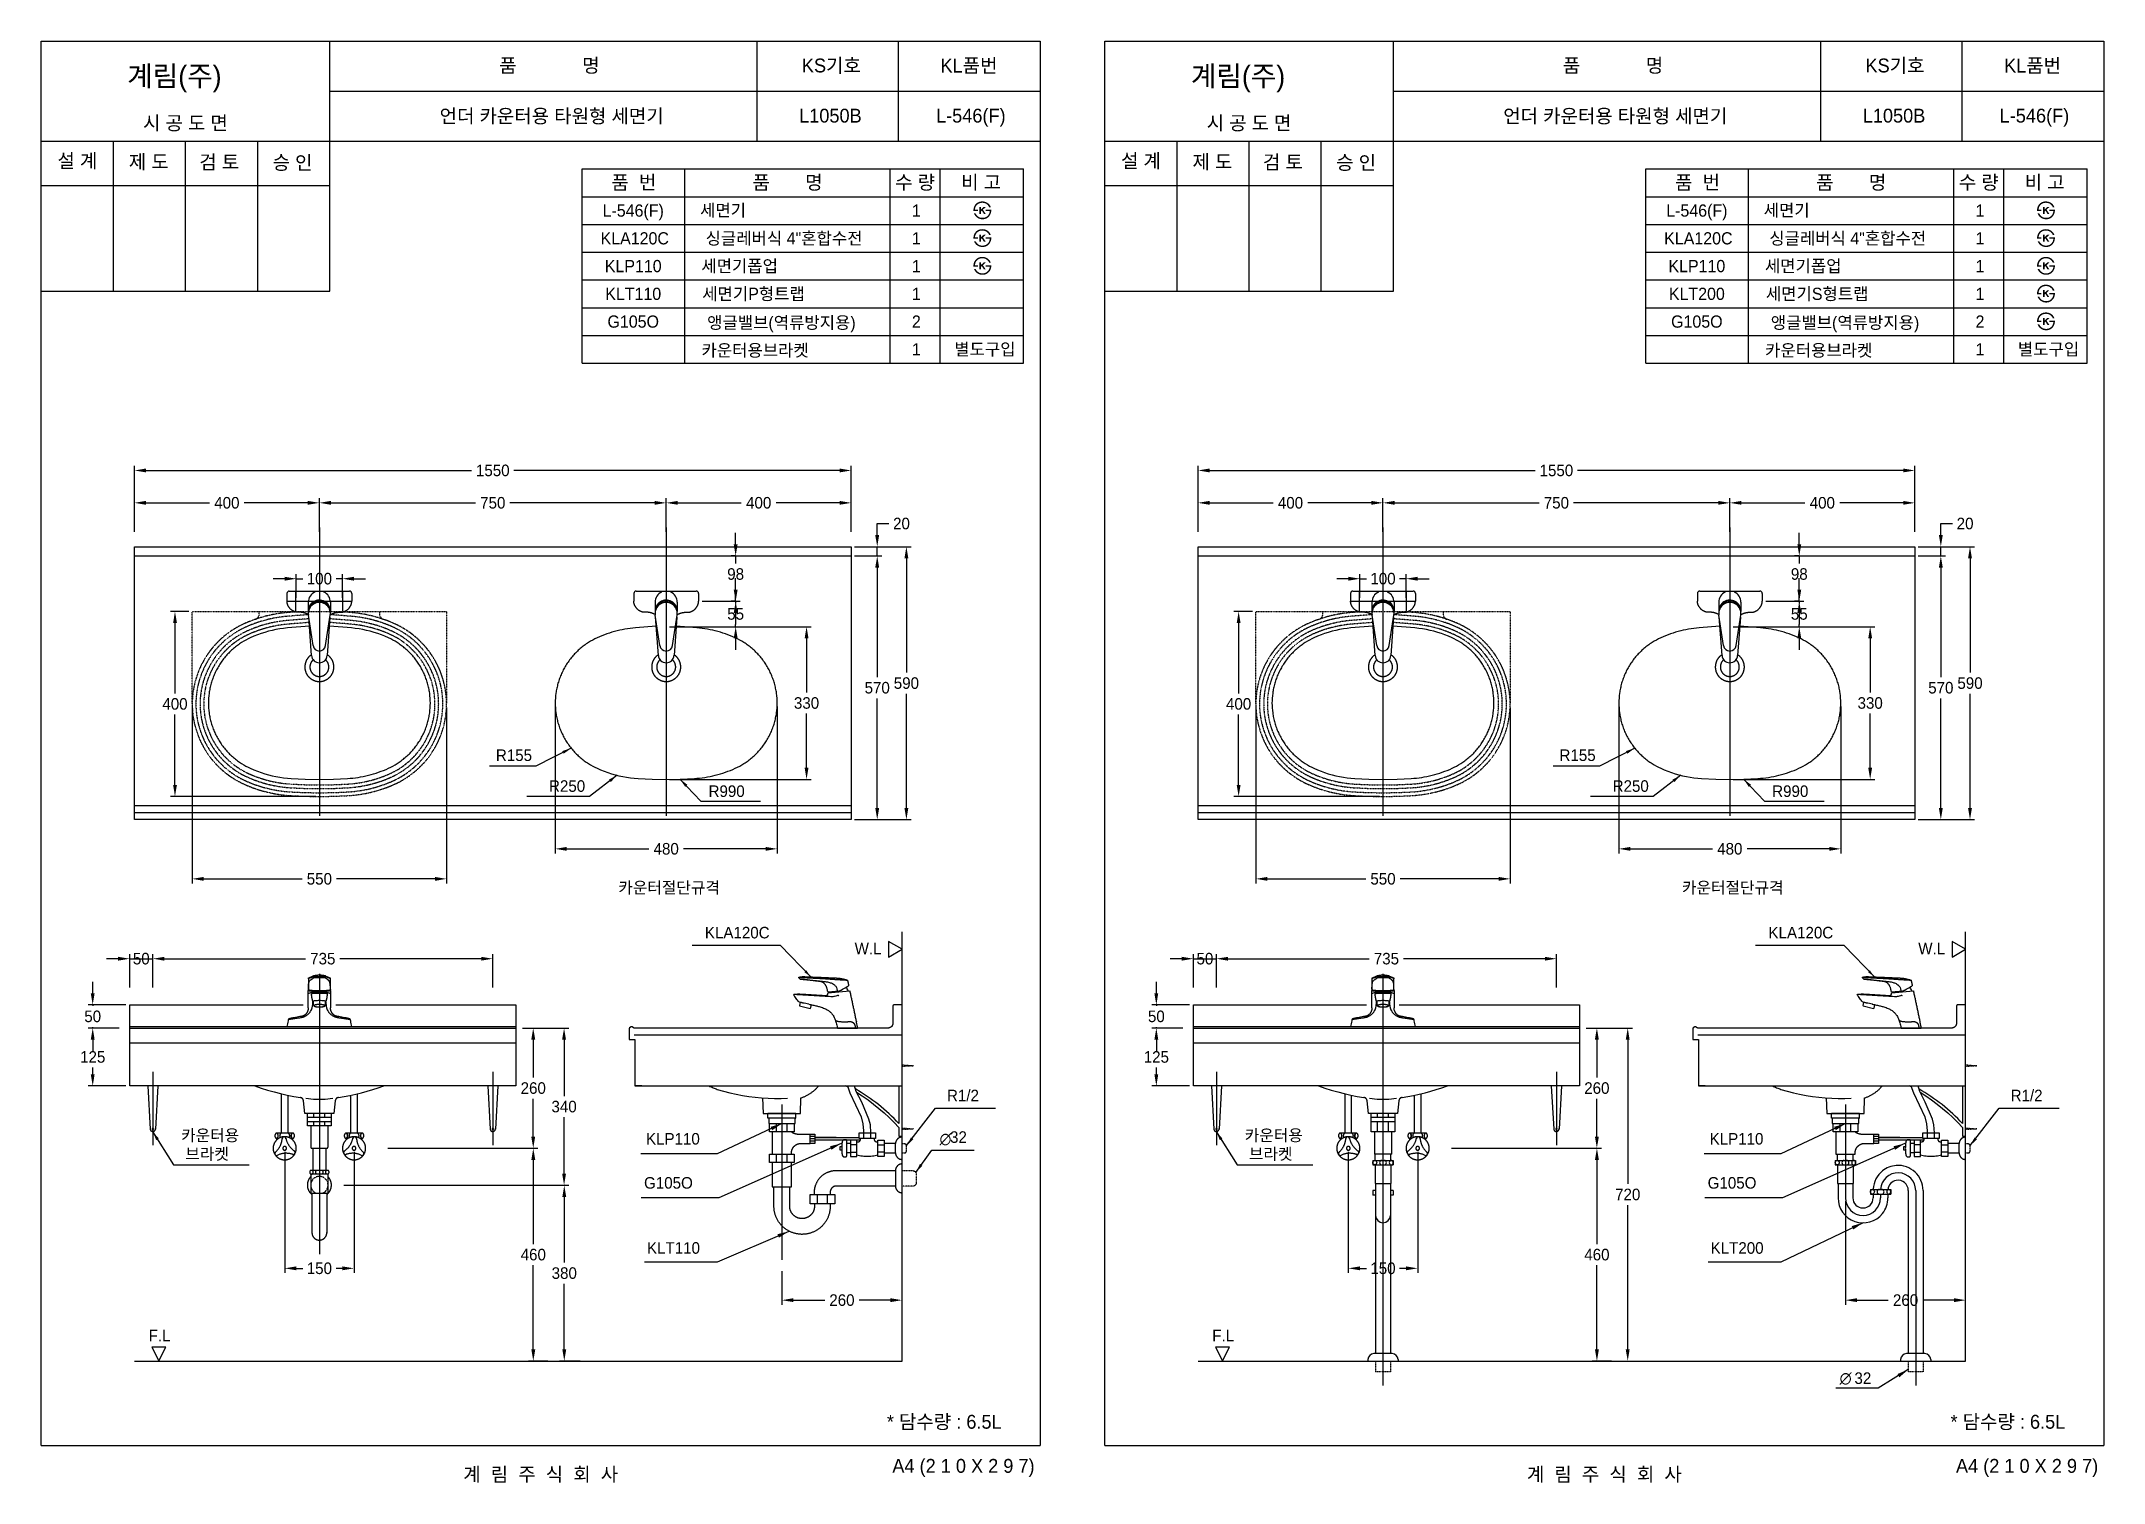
# Model space of a CAD drawing. Header units: millimetres. Extents: x 0 to 4460, y -80 to 3036.
import ezdxf
from ezdxf.enums import TextEntityAlignment as Align
from ezdxf.lldxf.tags import DXFTag

# ---------------------------------------------------------------- set-up
doc = ezdxf.new("R2010")
doc.units = ezdxf.units.MM
doc.header["$LTSCALE"] = 0.5
doc.header["$MEASUREMENT"] = 0
doc.linetypes.add('DASHED2', pattern=[0.375, 0.25, -0.125])
for name, color, linetype in [('TEXT', 7, 'Continuous'), ('내부선 및 부속', 4, 'Continuous'), ('도각라인', 7, 'Continuous'), ('외형선', 3, 'Continuous'), ('점선', 6, 'DASHED2'), ('중심선', 1, 'DASHED'), ('치수선', 7, 'Continuous')]:
    doc.layers.add(name, color=color, linetype=linetype)
doc.styles.add('140911', font='HBATANG.TTF')
doc.styles.add('____', font='')
doc.styles.add('____ 01', font='arial.ttf')
doc.styles.add('ARIAL', font='arial.ttf')
doc.styles.add('타이틀', font='H2GTRM.TTF', dxfattribs={"height": 25})
doc.styles.get('____').set_extended_font_data('굴림')
tags = doc.linetypes.add('DASHDOT', pattern=[70, 31, -13, 13, -13]).pattern_tags.tags
tags[10:11] = [DXFTag(74, 4), DXFTag(75, 0), DXFTag(340, '0'), DXFTag(46, 0.0), DXFTag(50, 0.0), DXFTag(44, 0.0), DXFTag(45, 0.0)]
tags[8:9] = [DXFTag(74, 4), DXFTag(75, 0), DXFTag(340, '0'), DXFTag(46, 0.0), DXFTag(50, 0.0), DXFTag(44, 0.0), DXFTag(45, 0.0)]
tags[6:7] = [DXFTag(74, 4), DXFTag(75, 0), DXFTag(340, '0'), DXFTag(46, 0.0), DXFTag(50, 0.0), DXFTag(44, 0.0), DXFTag(45, 0.0)]
tags[4:5] = [DXFTag(74, 4), DXFTag(75, 0), DXFTag(340, '0'), DXFTag(46, 0.0), DXFTag(50, 0.0), DXFTag(44, 0.0), DXFTag(45, 0.0)]
tags = doc.linetypes.add('DASHED', pattern=[25.72, 12.86, -12.86]).pattern_tags.tags
tags[6:7] = [DXFTag(74, 4), DXFTag(75, 0), DXFTag(340, '0'), DXFTag(46, 0.0), DXFTag(50, 0.0), DXFTag(44, 0.0), DXFTag(45, 0.0)]
tags[4:5] = [DXFTag(74, 4), DXFTag(75, 0), DXFTag(340, '0'), DXFTag(46, 0.0), DXFTag(50, 0.0), DXFTag(44, 0.0), DXFTag(45, 0.0)]
doc.dimstyles.new('____ ______ 01', dxfattribs={"dimtxt": 35, "dimasz": 17, "dimexe": 10, "dimexo": 5, "dimgap": 0.09, "dimtad": 0, "dimtih": 1, "dimtoh": 1, "dimdec": 0, "dimzin": 0, "dimdsep": 46, "dimtxsty": 'ARIAL', "dimcen": 0.09, "dimadec": 0, "dimazin": 0, "dimtfac": 1, "dimtdec": 4, "dimtofl": 0, "dimtmove": 0, "dimatfit": 3, "dimfxl": 1, "dimtolj": 1, "dimtzin": 0, "dimarcsym": 0})
doc.dimstyles.new('DEFAULT', dxfattribs={"dimtxt": 30, "dimasz": 20, "dimexe": 20, "dimexo": 0.0625, "dimgap": 0.09, "dimtad": 1, "dimtoh": 1, "dimdec": 0, "dimzin": 0, "dimdsep": 46, "dimtxsty": '____ 01', "dimcen": 0.09, "dimadec": 0, "dimazin": 0, "dimtfac": 1, "dimtdec": 4, "dimtofl": 0, "dimtmove": 0, "dimatfit": 3, "dimfxl": 1, "dimtolj": 1, "dimtzin": 0, "dimarcsym": 0})
doc.dimstyles.new('MSADIM', dxfattribs={"dimtxt": 35, "dimasz": 25, "dimexe": 10, "dimexo": 7.5, "dimgap": 0.09, "dimtad": 0, "dimtoh": 1, "dimdec": 0, "dimzin": 1, "dimdsep": 46, "dimtxsty": '____', "dimcen": 11.25, "dimadec": 0, "dimazin": 0, "dimtfac": 1, "dimtdec": 4, "dimtix": 1, "dimtmove": 0, "dimatfit": 3, "dimfxl": 1, "dimtolj": 1, "dimtzin": 1, "dimarcsym": 0})

msp = doc.modelspace()

# ---------------------------------------------------------------- texts
at = {"layer": 'TEXT', "style": '타이틀'}
for p in [(185.9, 2938.9), (2485.9, 2938.9)]:
    msp.add_text('계림(주)', height=44, dxfattribs=at).set_placement(p)
for s, height, p in [('품             명', 30, (1098.8, 2983.7)), ('KS기호', 30, (1708.6, 2983.6)), ('KL품번', 30, (2006.1, 2983.4)), ('품             명', 30, (3398.8, 2983.7)), ('KS기호', 30, (4008.6, 2983.6)), ('KL품번', 30, (4306.1, 2983.4)), ('시 공 도 면', 30, (311.8, 2859.2)), ('언더 카운터용 타원형 세면기', 30, (1103.7, 2874.3)), ('L1050B', 30, (1706.5, 2875.2)), ('L-546(F)', 30, (2010.1, 2875.2)), ('시 공 도 면', 30, (2611.8, 2859.2)), ('언더 카운터용 타원형 세면기', 30, (3403.7, 2874.3)), ('L1050B', 30, (4006.5, 2875.2)), ('L-546(F)', 30, (4310.1, 2875.2)), ('설 계', 30, (78.1, 2777.5)), ('제 도', 30, (232.5, 2775.4)), ('검 토', 30, (384.9, 2774.7)), ('승 인', 30, (543.3, 2773.7)), ('설 계', 30, (2378.1, 2777.5)), ('제 도', 30, (2532.5, 2775.4)), ('검 토', 30, (2684.9, 2774.7)), ('승 인', 30, (2843.3, 2773.7)), ('품  번', 30, (1281.5, 2730.9)), ('품       명', 30, (1613.8, 2730.9)), ('수 량', 30, (1889.7, 2730.9)), ('비 고', 30, (2032.3, 2730.9)), ('품  번', 30, (3581.5, 2730.9)), ('품       명', 30, (3913.8, 2730.9)), ('수 량', 30, (4189.7, 2730.9)), ('비 고', 30, (4332.3, 2730.9)), ('L-546(F)', 26.4, (1280.1, 2670)), ('세면기', 26.4, (1474.3, 2670.8)), ('1', 26.4, (1892.4, 2670)), ('L-546(F)', 26.4, (3580.1, 2670)), ('세면기', 26.4, (3774.3, 2670.8)), ('1', 26.4, (4192.4, 2670)), ('KLA120C', 26.4, (1283.4, 2610)), ('싱글레버식 4"혼합수전', 26.4, (1606.3, 2610)), ('1', 26.4, (1892.4, 2609.9)), ('KLA120C', 26.4, (3583.4, 2610)), ('싱글레버식 4"혼합수전', 26.4, (3906.3, 2610)), ('1', 26.4, (4192.4, 2609.9)), ('KLP110', 26.4, (1280.1, 2550)), ('세면기폽업', 26.4, (1510.2, 2550)), ('1', 26.4, (1892.4, 2549.9)), ('KLP110', 26.4, (3580.1, 2550)), ('세면기폽업', 26.4, (3810.2, 2550)), ('1', 26.4, (4192.4, 2549.9)), ('KLT110', 26.4, (1280.1, 2490)), ('세면기P형트랩', 26.4, (1540.3, 2490)), ('1', 26.4, (1892.4, 2490)), ('KLT200', 26.4, (3580.1, 2490)), ('세면기S형트랩', 26.4, (3840.3, 2490)), ('1', 26.4, (4192.4, 2490)), ('G105O', 26.4, (1280.1, 2430)), ('앵글밸브(역류방지용)', 26.4, (1600.5, 2427.8)), ('2', 26.4, (1892.4, 2430)), ('G105O', 26.4, (3580.1, 2430)), ('앵글밸브(역류방지용)', 26.4, (3900.5, 2427.8)), ('2', 26.4, (4192.4, 2430)), ('카운터용브라켓', 26.4, (1543.6, 2367.8)), ('1', 26.4, (1892.4, 2370)), ('별도구입', 26.4, (2040.6, 2370.2)), ('카운터용브라켓', 26.4, (3843.6, 2367.8)), ('1', 26.4, (4192.4, 2370)), ('별도구입', 26.4, (4340.6, 2370.2)), ('* 담수량 : 6.5L', 30, (1952.7, 51.5)), ('* 담수량 : 6.5L', 30, (4252.7, 51.5)), ('계  림  주  식  회  사', 30, (1080, -62.1)), ('계  림  주  식  회  사', 30, (3380, -62.1))]:
    msp.add_text(s, height=height, dxfattribs=at).set_placement(p, align=Align.MIDDLE_CENTER)
for p in [(255.8, 237.8), (2555.8, 237.8)]:
    msp.add_text('F.L', height=25, dxfattribs=at).set_placement(p, align=Align.MIDDLE)
for p in [(2148, -43.8), (4448, -43.8)]:
    msp.add_text('A4 (2 1 0 X 2 9 7)', height=30, dxfattribs=at).set_placement(p, align=Align.MIDDLE_RIGHT)
at = {"layer": 'TEXT', "char_height": 25, "attachment_point": 1, "line_spacing_factor": 0.963855, "style": '타이틀'}
for s, insert, width in [('\\pxqc;{\\fGulim|b0|i0|c129|p50;카운터절단규격}', (1153.6, 1218.9), 408.243), ('\\pxqc;{\\fGulim|b0|i0|c129|p50;카운터절단규격}', (3453.6, 1218.9), 408.243), ('\\pxqc;{\\fGulim|b0|i0|c129|p50;KLA120C}', (1300.9, 1121.5), 408.243), ('\\pxqc;{\\fGulim|b0|i0|c129|p50;KLA120C}', (3600.9, 1121.5), 408.243), ('\\f;W.L', (1758.9, 1087.1), 131.959), ('\\f;W.L', (4058.9, 1087.1), 131.959), ('\\A1;R1/2', (1958.6, 769.4), 248.993), ('\\A1;R1/2', (4258.6, 769.4), 248.993), ('{\\fGulim|b0|i0|c129|p50;카운터용\\P 브라켓}', (302.5, 683.3), 248.993), ('\\A1;KLP110', (1307.7, 675.8), 248.993), ('{\\fGulim|b0|i0|c129|p50;카운터용\\P 브라켓}', (2602.5, 683.3), 248.993), ('\\A1;KLP110', (3607.7, 675.8), 248.993), ('\\A1;G105O', (1303.5, 580.5), 248.993), ('\\A1;G105O', (3603.5, 580.5), 248.993), ('\\A1;KLT110', (1309.9, 439.8), 248.993), ('\\A1;KLT200', (3609.9, 439.8), 248.993)]:
    msp.add_mtext(s, dxfattribs=dict(at, insert=insert, width=width))
at = {"layer": '치수선'}
for s, style, p in [('∅', '____', (1942.6, 650.5)), ('32', '타이틀', (1965.2, 654.5)), ('∅', '140911', (3888.9, 133.2)), ('32', '타이틀', (3920.9, 133.3))]:
    msp.add_text(s, height=25, dxfattribs=dict(at, style=style)).set_placement(p)
at = {"layer": '치수선', "linetype": 'Continuous', "char_height": 25, "attachment_point": 5, "style": '____'}
for s, insert in [('\\A1;R155', (1022.2, 1492.4)), ('\\A1;R155', (3322.2, 1492.4)), ('\\A1;R250', (1137.1, 1425.7)), ('\\A1;R990', (1482.1, 1414.6)), ('\\A1;R250', (3437.1, 1425.7)), ('\\A1;R990', (3782.1, 1414.6))]:
    msp.add_mtext(s, dxfattribs=dict(at, insert=insert))

# ---------------------------------------------------------------- blocks, each defined once
blk = doc.blocks.new('*D3')
at = {"layer": '치수선', "color": 0, "linetype": 'Continuous', "lineweight": -2, "transparency": 16777216}
for p, q in [((326.5, 1599), (326.5, 1215.2)), ((876.4, 1595.8), (876.4, 1215.2)), ((351.5, 1225.2), (564.1, 1225.2)), ((851.4, 1225.2), (638.8, 1225.2))]:
    blk.add_line(p, q, dxfattribs=at)
at = {"layer": '치수선', "color": 0, "linetype": 'Continuous', "transparency": 16777216}
for points in [[(351.5, 1229.4), (351.5, 1221), (326.5, 1225.2)], [(851.4, 1229.4), (851.4, 1221), (876.4, 1225.2)]]:
    blk.add_solid(points, dxfattribs=at)
at = {"layer": '치수선', "color": 0, "linetype": 'Continuous', "transparency": 16777216, "insert": (601.4, 1225.2), "char_height": 25, "attachment_point": 5, "style": '____'}
blk.add_mtext('\\A1;550', dxfattribs=at)
blk = doc.blocks.new('*D4')
at = {"layer": '치수선', "color": 0, "linetype": 'Continuous', "lineweight": -2, "transparency": 16777216}
for p, q in [((318.9, 1803.3), (279.2, 1803.3)), ((289.2, 1778.3), (289.2, 1626.1)), ((289.2, 1428.3), (289.2, 1580.4)), ((593.9, 1403.3), (279.2, 1403.3))]:
    blk.add_line(p, q, dxfattribs=at)
at = {"layer": '치수선', "color": 0, "linetype": 'Continuous', "transparency": 16777216}
for points in [[(285.1, 1778.3), (293.4, 1778.3), (289.2, 1803.3)], [(285.1, 1428.3), (293.4, 1428.3), (289.2, 1403.3)]]:
    blk.add_solid(points, dxfattribs=at)
at = {"layer": '치수선', "color": 0, "linetype": 'Continuous', "transparency": 16777216, "insert": (289.2, 1603.3), "char_height": 25, "attachment_point": 5, "style": '____'}
blk.add_mtext('\\A1;400', dxfattribs=at)
blk = doc.blocks.new('*D5')
at = {"layer": '치수선', "color": 0, "linetype": 'Continuous', "lineweight": -2, "transparency": 16777216}
for p, q in [((1040.6, 902.8), (1140.6, 902.8)), ((1130.6, 877.8), (1130.6, 755.6)), ((1130.6, 587.8), (1130.6, 709.9)), ((654.1, 562.8), (1140.6, 562.8))]:
    blk.add_line(p, q, dxfattribs=at)
at = {"layer": '치수선', "color": 0, "linetype": 'Continuous', "transparency": 16777216}
for points in [[(1126.4, 877.8), (1134.7, 877.8), (1130.6, 902.8)], [(1126.4, 587.8), (1134.7, 587.8), (1130.6, 562.8)]]:
    blk.add_solid(points, dxfattribs=at)
at = {"layer": '치수선', "color": 0, "linetype": 'Continuous', "transparency": 16777216, "insert": (1130.6, 732.8), "char_height": 25, "attachment_point": 5, "style": '____'}
blk.add_mtext('\\A1;340', dxfattribs=at)
blk = doc.blocks.new('*D6')
at = {"layer": '치수선', "color": 0, "linetype": 'Continuous', "lineweight": -2, "transparency": 16777216}
for p, q in [((201.4, 1975.6), (201.4, 2048.1)), ((226.4, 2038.1), (363.8, 2038.1)), ((576.4, 2038.1), (439.1, 2038.1)), ((601.4, 1975.6), (601.4, 2048.1))]:
    blk.add_line(p, q, dxfattribs=at)
at = {"layer": '치수선', "color": 0, "linetype": 'Continuous', "transparency": 16777216}
for points in [[(226.4, 2042.3), (226.4, 2034), (201.4, 2038.1)], [(576.4, 2042.3), (576.4, 2034), (601.4, 2038.1)]]:
    blk.add_solid(points, dxfattribs=at)
at = {"layer": '치수선', "color": 0, "linetype": 'Continuous', "transparency": 16777216, "insert": (401.4, 2038.1), "char_height": 25, "attachment_point": 5, "style": '____'}
blk.add_mtext('\\A1;400', dxfattribs=at)
blk = doc.blocks.new('*D7')
at = {"layer": '치수선', "color": 0, "linetype": 'Continuous', "lineweight": -2, "transparency": 16777216}
for p, q in [((526.4, 1874.1), (501.4, 1874.1)), ((551.4, 1832.8), (551.4, 1884.1)), ((551.4, 1874.1), (565.5, 1874.1)), ((651.4, 1874.1), (637.4, 1874.1)), ((651.4, 1832.8), (651.4, 1884.1)), ((676.4, 1874.1), (701.4, 1874.1))]:
    blk.add_line(p, q, dxfattribs=at)
at = {"layer": '치수선', "color": 0, "linetype": 'Continuous', "transparency": 16777216}
for points in [[(526.4, 1878.3), (526.4, 1869.9), (551.4, 1874.1)], [(676.4, 1878.3), (676.4, 1869.9), (651.4, 1874.1)]]:
    blk.add_solid(points, dxfattribs=at)
at = {"layer": '치수선', "color": 0, "linetype": 'Continuous', "transparency": 16777216, "insert": (601.4, 1874.1), "char_height": 25, "attachment_point": 5, "style": '____'}
blk.add_mtext('\\A1;100', dxfattribs=at)
blk = doc.blocks.new('*D8')
at = {"layer": '치수선', "color": 0, "linetype": 'Continuous', "lineweight": -2, "transparency": 16777216}
for p, q in [((1807.7, 1968.3), (1807.7, 1993.3)), ((1807.7, 1993.3), (1832.7, 1993.3)), ((1758.9, 1943.3), (1817.7, 1943.3)), ((1758.9, 1923.3), (1817.7, 1923.3)), ((1807.7, 1923.3), (1807.7, 1943.3)), ((1807.7, 1898.3), (1807.7, 1873.3))]:
    blk.add_line(p, q, dxfattribs=at)
at = {"layer": '치수선', "color": 0, "linetype": 'Continuous', "transparency": 16777216}
for points in [[(1803.5, 1968.3), (1811.9, 1968.3), (1807.7, 1943.3)], [(1803.5, 1898.3), (1811.9, 1898.3), (1807.7, 1923.3)]]:
    blk.add_solid(points, dxfattribs=at)
at = {"layer": '치수선', "color": 0, "linetype": 'Continuous', "transparency": 16777216, "insert": (1860.2, 1993.3), "char_height": 25, "attachment_point": 5, "style": '____'}
blk.add_mtext('\\A1;20', dxfattribs=at)
blk = doc.blocks.new('*D9')
at = {"layer": '치수선', "color": 0, "linetype": 'Continuous', "lineweight": -2, "transparency": 16777216}
for p, q in [((1351.4, 1975.6), (1351.4, 2048.1)), ((1376.4, 2038.1), (1513.8, 2038.1)), ((1726.4, 2038.1), (1589.1, 2038.1)), ((1751.4, 1975.6), (1751.4, 2048.1))]:
    blk.add_line(p, q, dxfattribs=at)
at = {"layer": '치수선', "color": 0, "linetype": 'Continuous', "transparency": 16777216}
for points in [[(1376.4, 2042.3), (1376.4, 2034), (1351.4, 2038.1)], [(1726.4, 2042.3), (1726.4, 2034), (1751.4, 2038.1)]]:
    blk.add_solid(points, dxfattribs=at)
at = {"layer": '치수선', "color": 0, "linetype": 'Continuous', "transparency": 16777216, "insert": (1551.4, 2038.1), "char_height": 25, "attachment_point": 5, "style": '____'}
blk.add_mtext('\\A1;400', dxfattribs=at)
blk = doc.blocks.new('*D10')
at = {"layer": '치수선', "color": 0, "linetype": 'Continuous', "lineweight": -2, "transparency": 16777216}
for p, q in [((1784.2, 1943.3), (1880.8, 1943.3)), ((1870.8, 1918.3), (1870.8, 1671.1)), ((1870.8, 1378.3), (1870.8, 1625.5)), ((1758.9, 1353.3), (1880.8, 1353.3))]:
    blk.add_line(p, q, dxfattribs=at)
at = {"layer": '치수선', "color": 0, "linetype": 'Continuous', "transparency": 16777216}
for points in [[(1866.6, 1918.3), (1875, 1918.3), (1870.8, 1943.3)], [(1866.6, 1378.3), (1875, 1378.3), (1870.8, 1353.3)]]:
    blk.add_solid(points, dxfattribs=at)
at = {"layer": '치수선', "color": 0, "linetype": 'Continuous', "transparency": 16777216, "insert": (1870.8, 1648.3), "char_height": 25, "attachment_point": 5, "style": '____'}
blk.add_mtext('\\A1;590', dxfattribs=at)
blk = doc.blocks.new('*D11')
at = {"layer": '치수선', "color": 0, "linetype": 'Continuous', "lineweight": -2, "transparency": 16777216}
for p, q in [((1784.2, 1923.3), (1817.7, 1923.3)), ((1807.7, 1898.3), (1807.7, 1661.1)), ((1807.7, 1378.3), (1807.7, 1615.4)), ((1758.9, 1353.3), (1817.7, 1353.3))]:
    blk.add_line(p, q, dxfattribs=at)
at = {"layer": '치수선', "color": 0, "linetype": 'Continuous', "transparency": 16777216}
for points in [[(1803.5, 1898.3), (1811.9, 1898.3), (1807.7, 1923.3)], [(1803.5, 1378.3), (1811.9, 1378.3), (1807.7, 1353.3)]]:
    blk.add_solid(points, dxfattribs=at)
at = {"layer": '치수선', "color": 0, "linetype": 'Continuous', "transparency": 16777216, "insert": (1807.7, 1638.3), "char_height": 25, "attachment_point": 5, "style": '____'}
blk.add_mtext('\\A1;570', dxfattribs=at)
blk = doc.blocks.new('*D12')
at = {"layer": '치수선', "color": 0, "linetype": 'Continuous', "lineweight": -2, "transparency": 16777216}
for p, q in [((1601.4, 376.9), (1601.4, 304.4)), ((1626.4, 314.4), (1694.1, 314.4)), ((1836.4, 314.4), (1768.7, 314.4)), ((1861.4, 321.9), (1861.4, 324.4))]:
    blk.add_line(p, q, dxfattribs=at)
at = {"layer": '치수선', "color": 0, "linetype": 'Continuous', "transparency": 16777216}
for points in [[(1626.4, 318.6), (1626.4, 310.3), (1601.4, 314.4)], [(1836.4, 318.6), (1836.4, 310.3), (1861.4, 314.4)]]:
    blk.add_solid(points, dxfattribs=at)
at = {"layer": '치수선', "color": 0, "linetype": 'Continuous', "transparency": 16777216, "insert": (1731.4, 314.4), "char_height": 25, "attachment_point": 5, "style": '____'}
blk.add_mtext('\\A1;260', dxfattribs=at)
blk = doc.blocks.new('*D13')
at = {"layer": '치수선', "color": 0, "linetype": 'Continuous', "lineweight": -2, "transparency": 16777216}
for p, q in [((1040.6, 902.8), (1073.9, 902.8)), ((1063.9, 877.8), (1063.9, 795.6)), ((1063.9, 667.8), (1063.9, 750)), ((749.8, 642.8), (1073.9, 642.8))]:
    blk.add_line(p, q, dxfattribs=at)
at = {"layer": '치수선', "color": 0, "linetype": 'Continuous', "transparency": 16777216}
for points in [[(1059.7, 877.8), (1068.1, 877.8), (1063.9, 902.8)], [(1059.7, 667.8), (1068.1, 667.8), (1063.9, 642.8)]]:
    blk.add_solid(points, dxfattribs=at)
at = {"layer": '치수선', "color": 0, "linetype": 'Continuous', "transparency": 16777216, "insert": (1063.9, 772.8), "char_height": 25, "attachment_point": 5, "style": '____'}
blk.add_mtext('\\A1;260', dxfattribs=at)
blk = doc.blocks.new('*D14')
at = {"layer": '치수선', "color": 0, "linetype": 'Continuous', "lineweight": -2, "transparency": 16777216}
for p, q in [((601.4, 1975.6), (601.4, 2048.1)), ((626.4, 2038.1), (939.3, 2038.1)), ((1326.4, 2038.1), (1013.5, 2038.1)), ((1351.4, 1975.6), (1351.4, 2048.1))]:
    blk.add_line(p, q, dxfattribs=at)
at = {"layer": '치수선', "color": 0, "linetype": 'Continuous', "transparency": 16777216}
for points in [[(626.4, 2042.3), (626.4, 2034), (601.4, 2038.1)], [(1326.4, 2042.3), (1326.4, 2034), (1351.4, 2038.1)]]:
    blk.add_solid(points, dxfattribs=at)
at = {"layer": '치수선', "color": 0, "linetype": 'Continuous', "transparency": 16777216, "insert": (976.4, 2038.1), "char_height": 25, "attachment_point": 5, "style": '____'}
blk.add_mtext('\\A1;750', dxfattribs=at)
blk = doc.blocks.new('*D15')
at = {"layer": '치수선', "color": 0, "linetype": 'Continuous', "lineweight": -2, "transparency": 16777216}
for p, q in [((111.3, 977.8), (111.3, 1002.8)), ((182.8, 952.8), (101.3, 952.8)), ((111.3, 952.8), (111.3, 950.6)), ((168.6, 902.8), (101.3, 902.8)), ((111.3, 902.8), (111.3, 904.9)), ((111.3, 877.8), (111.3, 852.8))]:
    blk.add_line(p, q, dxfattribs=at)
at = {"layer": '치수선', "color": 0, "linetype": 'Continuous', "transparency": 16777216}
for points in [[(107.1, 977.8), (115.4, 977.8), (111.3, 952.8)], [(107.1, 877.8), (115.4, 877.8), (111.3, 902.8)]]:
    blk.add_solid(points, dxfattribs=at)
at = {"layer": '치수선', "color": 0, "linetype": 'Continuous', "transparency": 16777216, "insert": (111.3, 927.8), "char_height": 25, "attachment_point": 5, "style": '____'}
blk.add_mtext('\\A1;50', dxfattribs=at)
blk = doc.blocks.new('*D16')
at = {"layer": '치수선', "color": 0, "linetype": 'Continuous', "lineweight": -2, "transparency": 16777216}
for p, q in [((526.4, 635.3), (526.4, 373.2)), ((676.4, 635.3), (676.4, 373.2)), ((551.4, 383.2), (565.5, 383.2)), ((651.4, 383.2), (637.4, 383.2))]:
    blk.add_line(p, q, dxfattribs=at)
at = {"layer": '치수선', "color": 0, "linetype": 'Continuous', "transparency": 16777216}
for points in [[(551.4, 387.4), (551.4, 379.1), (526.4, 383.2)], [(651.4, 387.4), (651.4, 379.1), (676.4, 383.2)]]:
    blk.add_solid(points, dxfattribs=at)
at = {"layer": '치수선', "color": 0, "linetype": 'Continuous', "transparency": 16777216, "insert": (601.4, 383.2), "char_height": 25, "attachment_point": 5, "style": '____'}
blk.add_mtext('\\A1;150', dxfattribs=at)
blk = doc.blocks.new('*D17')
at = {"layer": '치수선', "color": 0, "linetype": 'Continuous', "lineweight": -2, "transparency": 16777216}
for p, q in [((166.3, 1052.6), (141.3, 1052.6)), ((191.3, 990.1), (191.3, 1062.6)), ((191.3, 1052.6), (241.3, 1052.6)), ((241.3, 990.1), (241.3, 1062.6)), ((266.3, 1052.6), (291.3, 1052.6))]:
    blk.add_line(p, q, dxfattribs=at)
at = {"layer": '치수선', "color": 0, "linetype": 'Continuous', "transparency": 16777216}
for points in [[(166.3, 1056.7), (166.3, 1048.4), (191.3, 1052.6)], [(266.3, 1056.7), (266.3, 1048.4), (241.3, 1052.6)]]:
    blk.add_solid(points, dxfattribs=at)
at = {"layer": '치수선', "color": 0, "linetype": 'Continuous', "transparency": 16777216, "insert": (216.3, 1052.6), "char_height": 25, "attachment_point": 5, "style": '____'}
blk.add_mtext('\\A1;50', dxfattribs=at)
blk = doc.blocks.new('*D18')
at = {"layer": '치수선', "color": 0, "linetype": 'Continuous', "lineweight": -2, "transparency": 16777216}
for p, q in [((654.1, 562.8), (1141, 562.8)), ((1131, 537.8), (1131, 395.6)), ((1131, 207.8), (1131, 350)), ((1165.6, 182.8), (1121, 182.8))]:
    blk.add_line(p, q, dxfattribs=at)
at = {"layer": '치수선', "color": 0, "linetype": 'Continuous', "transparency": 16777216}
for points in [[(1126.8, 537.8), (1135.2, 537.8), (1131, 562.8)], [(1126.8, 207.8), (1135.2, 207.8), (1131, 182.8)]]:
    blk.add_solid(points, dxfattribs=at)
at = {"layer": '치수선', "color": 0, "linetype": 'Continuous', "transparency": 16777216, "insert": (1131, 372.8), "char_height": 25, "attachment_point": 5, "style": '____'}
blk.add_mtext('\\A1;380', dxfattribs=at)
blk = doc.blocks.new('*D19')
at = {"layer": '치수선', "color": 0, "linetype": 'Continuous', "lineweight": -2, "transparency": 16777216}
for p, q in [((168.6, 902.8), (101.3, 902.8)), ((111.3, 877.8), (111.3, 863)), ((111.3, 802.5), (111.3, 817.3)), ((183.2, 777.5), (101.3, 777.5))]:
    blk.add_line(p, q, dxfattribs=at)
at = {"layer": '치수선', "color": 0, "linetype": 'Continuous', "transparency": 16777216}
for points in [[(107.1, 877.8), (115.4, 877.8), (111.3, 902.8)], [(107.1, 802.5), (115.4, 802.5), (111.3, 777.5)]]:
    blk.add_solid(points, dxfattribs=at)
at = {"layer": '치수선', "color": 0, "linetype": 'Continuous', "transparency": 16777216, "insert": (111.3, 840.1), "char_height": 25, "attachment_point": 5, "style": '____'}
blk.add_mtext('\\A1;125', dxfattribs=at)
blk = doc.blocks.new('*D20')
at = {"layer": '치수선', "color": 0, "linetype": 'Continuous', "lineweight": -2, "transparency": 16777216}
for p, q in [((201.4, 1975.6), (201.4, 2118.1)), ((226.4, 2108.1), (930.7, 2108.1)), ((1726.4, 2108.1), (1022.1, 2108.1)), ((1751.4, 1975.6), (1751.4, 2118.1))]:
    blk.add_line(p, q, dxfattribs=at)
at = {"layer": '치수선', "color": 0, "linetype": 'Continuous', "transparency": 16777216}
for points in [[(226.4, 2112.3), (226.4, 2104), (201.4, 2108.1)], [(1726.4, 2112.3), (1726.4, 2104), (1751.4, 2108.1)]]:
    blk.add_solid(points, dxfattribs=at)
at = {"layer": '치수선', "color": 0, "linetype": 'Continuous', "transparency": 16777216, "insert": (976.4, 2108.1), "char_height": 25, "attachment_point": 5, "style": '____'}
blk.add_mtext('\\A1;1550', dxfattribs=at)
blk = doc.blocks.new('*D21')
at = {"layer": '치수선', "color": 0, "linetype": 'Continuous', "lineweight": -2, "transparency": 16777216}
for p, q in [((749.8, 642.8), (1074, 642.8)), ((1064, 617.8), (1064, 435.6)), ((1064, 207.8), (1064, 389.9)), ((1095.6, 182.8), (1054, 182.8))]:
    blk.add_line(p, q, dxfattribs=at)
at = {"layer": '치수선', "color": 0, "linetype": 'Continuous', "transparency": 16777216}
for points in [[(1059.8, 617.8), (1068.2, 617.8), (1064, 642.8)], [(1059.8, 207.8), (1068.2, 207.8), (1064, 182.8)]]:
    blk.add_solid(points, dxfattribs=at)
at = {"layer": '치수선', "color": 0, "linetype": 'Continuous', "transparency": 16777216, "insert": (1064, 412.8), "char_height": 25, "attachment_point": 5, "style": '____'}
blk.add_mtext('\\A1;460', dxfattribs=at)
blk = doc.blocks.new('*D22')
at = {"layer": '치수선', "color": 0, "linetype": 'Continuous', "lineweight": -2, "transparency": 16777216}
for p, q in [((241.3, 990.1), (241.3, 1062.6)), ((266.3, 1052.6), (571.7, 1052.6)), ((951.4, 1052.6), (646, 1052.6)), ((976.4, 990.1), (976.4, 1062.6))]:
    blk.add_line(p, q, dxfattribs=at)
at = {"layer": '치수선', "color": 0, "linetype": 'Continuous', "transparency": 16777216}
for points in [[(266.3, 1056.7), (266.3, 1048.4), (241.3, 1052.6)], [(951.4, 1056.7), (951.4, 1048.4), (976.4, 1052.6)]]:
    blk.add_solid(points, dxfattribs=at)
at = {"layer": '치수선', "color": 0, "linetype": 'Continuous', "transparency": 16777216, "insert": (608.8, 1052.6), "char_height": 25, "attachment_point": 5, "style": '____'}
blk.add_mtext('\\A1;735', dxfattribs=at)
blk = doc.blocks.new('*D23')
at = {"layer": '치수선', "color": 0, "linetype": 'Continuous', "lineweight": -2, "transparency": 16777216}
for p, q in [((1358.9, 1770.3), (1664.9, 1770.3)), ((1654.9, 1745.3), (1654.9, 1628.1)), ((1654.9, 1465.3), (1654.9, 1582.5)), ((1358.9, 1440.3), (1664.9, 1440.3))]:
    blk.add_line(p, q, dxfattribs=at)
at = {"layer": '치수선', "color": 0, "linetype": 'Continuous', "transparency": 16777216}
for points in [[(1650.8, 1745.3), (1659.1, 1745.3), (1654.9, 1770.3)], [(1650.8, 1465.3), (1659.1, 1465.3), (1654.9, 1440.3)]]:
    blk.add_solid(points, dxfattribs=at)
at = {"layer": '치수선', "color": 0, "linetype": 'Continuous', "transparency": 16777216, "insert": (1654.9, 1605.3), "char_height": 25, "attachment_point": 5, "style": '____'}
blk.add_mtext('\\A1;330', dxfattribs=at)
blk = doc.blocks.new('*D24')
at = {"layer": '치수선', "color": 0, "linetype": 'Continuous', "lineweight": -2, "transparency": 16777216}
for p, q in [((1111.4, 1597.8), (1111.4, 1280.1)), ((1591.4, 1597.8), (1591.4, 1280.1)), ((1136.4, 1290.1), (1313.8, 1290.1)), ((1566.4, 1290.1), (1389.1, 1290.1))]:
    blk.add_line(p, q, dxfattribs=at)
at = {"layer": '치수선', "color": 0, "linetype": 'Continuous', "transparency": 16777216}
for points in [[(1136.4, 1294.3), (1136.4, 1285.9), (1111.4, 1290.1)], [(1566.4, 1294.3), (1566.4, 1285.9), (1591.4, 1290.1)]]:
    blk.add_solid(points, dxfattribs=at)
at = {"layer": '치수선', "color": 0, "linetype": 'Continuous', "transparency": 16777216, "insert": (1351.4, 1290.1), "char_height": 25, "attachment_point": 5, "style": '____'}
blk.add_mtext('\\A1;480', dxfattribs=at)
blk = doc.blocks.new('*D1')
at = {"layer": '치수선', "color": 0, "linetype": 'Continuous', "lineweight": -2, "transparency": 16777216}
for p, q in [((1501.6, 1850.3), (1501.6, 1875.3)), ((1429.1, 1825.3), (1511.6, 1825.3)), ((1501.6, 1825.3), (1501.6, 1820.6)), ((1456.8, 1770.3), (1511.6, 1770.3)), ((1501.6, 1770.3), (1501.6, 1775)), ((1501.6, 1745.3), (1501.6, 1720.3))]:
    blk.add_line(p, q, dxfattribs=at)
at = {"layer": '치수선', "color": 0, "linetype": 'Continuous', "transparency": 16777216}
for points in [[(1497.5, 1850.3), (1505.8, 1850.3), (1501.6, 1825.3)], [(1497.5, 1745.3), (1505.8, 1745.3), (1501.6, 1770.3)]]:
    blk.add_solid(points, dxfattribs=at)
at = {"layer": '치수선', "color": 0, "linetype": 'Continuous', "transparency": 16777216, "insert": (1501.6, 1797.8), "char_height": 25, "attachment_point": 5, "style": '____'}
blk.add_mtext('\\A1;55', dxfattribs=at)
blk = doc.blocks.new('*D2')
at = {"layer": '치수선', "color": 0, "linetype": 'Continuous', "lineweight": -2, "transparency": 16777216}
for p, q in [((1501.6, 1948.3), (1501.6, 1973.3)), ((1501.6, 1923.3), (1491.6, 1923.3)), ((1501.6, 1923.3), (1501.6, 1906.9)), ((1501.6, 1825.3), (1501.6, 1861.3)), ((1501.6, 1825.3), (1491.6, 1825.3)), ((1501.6, 1800.3), (1501.6, 1775.3))]:
    blk.add_line(p, q, dxfattribs=at)
at = {"layer": '치수선', "color": 0, "linetype": 'Continuous', "transparency": 16777216}
for points in [[(1497.5, 1948.3), (1505.8, 1948.3), (1501.6, 1923.3)], [(1497.5, 1800.3), (1505.8, 1800.3), (1501.6, 1825.3)]]:
    blk.add_solid(points, dxfattribs=at)
at = {"layer": '치수선', "color": 0, "linetype": 'Continuous', "transparency": 16777216, "insert": (1501.6, 1884.1), "char_height": 25, "attachment_point": 5, "style": '____'}
blk.add_mtext('\\A1;98', dxfattribs=at)
blk = doc.blocks.new('*D27')
at = {"layer": '치수선', "color": 0, "linetype": 'Continuous', "lineweight": -2, "transparency": 16777216}
for p, q in [((2626.5, 1599), (2626.5, 1215.2)), ((3176.4, 1595.8), (3176.4, 1215.2)), ((2651.5, 1225.2), (2864.1, 1225.2)), ((3151.4, 1225.2), (2938.8, 1225.2))]:
    blk.add_line(p, q, dxfattribs=at)
at = {"layer": '치수선', "color": 0, "linetype": 'Continuous', "transparency": 16777216}
for points in [[(2651.5, 1229.4), (2651.5, 1221), (2626.5, 1225.2)], [(3151.4, 1229.4), (3151.4, 1221), (3176.4, 1225.2)]]:
    blk.add_solid(points, dxfattribs=at)
at = {"layer": '치수선', "color": 0, "linetype": 'Continuous', "transparency": 16777216, "insert": (2901.4, 1225.2), "char_height": 25, "attachment_point": 5, "style": '____'}
blk.add_mtext('\\A1;550', dxfattribs=at)
blk = doc.blocks.new('*D28')
at = {"layer": '치수선', "color": 0, "linetype": 'Continuous', "lineweight": -2, "transparency": 16777216}
for p, q in [((2618.9, 1803.3), (2579.2, 1803.3)), ((2589.2, 1778.3), (2589.2, 1626.1)), ((2589.2, 1428.3), (2589.2, 1580.4)), ((2893.9, 1403.3), (2579.2, 1403.3))]:
    blk.add_line(p, q, dxfattribs=at)
at = {"layer": '치수선', "color": 0, "linetype": 'Continuous', "transparency": 16777216}
for points in [[(2585.1, 1778.3), (2593.4, 1778.3), (2589.2, 1803.3)], [(2585.1, 1428.3), (2593.4, 1428.3), (2589.2, 1403.3)]]:
    blk.add_solid(points, dxfattribs=at)
at = {"layer": '치수선', "color": 0, "linetype": 'Continuous', "transparency": 16777216, "insert": (2589.2, 1603.3), "char_height": 25, "attachment_point": 5, "style": '____'}
blk.add_mtext('\\A1;400', dxfattribs=at)
blk = doc.blocks.new('*D29')
at = {"layer": '치수선', "color": 0, "linetype": 'Continuous', "lineweight": -2, "transparency": 16777216}
for p, q in [((3340.6, 902.8), (3440.6, 902.8)), ((3430.6, 877.8), (3430.6, 565.6)), ((3430.6, 207.8), (3430.6, 519.9)), ((2954.1, 182.8), (3440.6, 182.8))]:
    blk.add_line(p, q, dxfattribs=at)
at = {"layer": '치수선', "color": 0, "linetype": 'Continuous', "transparency": 16777216}
for points in [[(3426.4, 877.8), (3434.7, 877.8), (3430.6, 902.8)], [(3426.4, 207.8), (3434.7, 207.8), (3430.6, 182.8)]]:
    blk.add_solid(points, dxfattribs=at)
at = {"layer": '치수선', "color": 0, "linetype": 'Continuous', "transparency": 16777216, "insert": (3430.6, 542.8), "char_height": 25, "attachment_point": 5, "style": '____'}
blk.add_mtext('\\A1;720', dxfattribs=at)
blk = doc.blocks.new('*D30')
at = {"layer": '치수선', "color": 0, "linetype": 'Continuous', "lineweight": -2, "transparency": 16777216}
for p, q in [((2501.4, 1975.6), (2501.4, 2048.1)), ((2526.4, 2038.1), (2663.8, 2038.1)), ((2876.4, 2038.1), (2739.1, 2038.1)), ((2901.4, 1975.6), (2901.4, 2048.1))]:
    blk.add_line(p, q, dxfattribs=at)
at = {"layer": '치수선', "color": 0, "linetype": 'Continuous', "transparency": 16777216}
for points in [[(2526.4, 2042.3), (2526.4, 2034), (2501.4, 2038.1)], [(2876.4, 2042.3), (2876.4, 2034), (2901.4, 2038.1)]]:
    blk.add_solid(points, dxfattribs=at)
at = {"layer": '치수선', "color": 0, "linetype": 'Continuous', "transparency": 16777216, "insert": (2701.4, 2038.1), "char_height": 25, "attachment_point": 5, "style": '____'}
blk.add_mtext('\\A1;400', dxfattribs=at)
blk = doc.blocks.new('*D31')
at = {"layer": '치수선', "color": 0, "linetype": 'Continuous', "lineweight": -2, "transparency": 16777216}
for p, q in [((2826.4, 1874.1), (2801.4, 1874.1)), ((2851.4, 1832.8), (2851.4, 1884.1)), ((2851.4, 1874.1), (2865.5, 1874.1)), ((2951.4, 1874.1), (2937.4, 1874.1)), ((2951.4, 1832.8), (2951.4, 1884.1)), ((2976.4, 1874.1), (3001.4, 1874.1))]:
    blk.add_line(p, q, dxfattribs=at)
at = {"layer": '치수선', "color": 0, "linetype": 'Continuous', "transparency": 16777216}
for points in [[(2826.4, 1878.3), (2826.4, 1869.9), (2851.4, 1874.1)], [(2976.4, 1878.3), (2976.4, 1869.9), (2951.4, 1874.1)]]:
    blk.add_solid(points, dxfattribs=at)
at = {"layer": '치수선', "color": 0, "linetype": 'Continuous', "transparency": 16777216, "insert": (2901.4, 1874.1), "char_height": 25, "attachment_point": 5, "style": '____'}
blk.add_mtext('\\A1;100', dxfattribs=at)
blk = doc.blocks.new('*D32')
at = {"layer": '치수선', "color": 0, "linetype": 'Continuous', "lineweight": -2, "transparency": 16777216}
for p, q in [((4107.7, 1968.3), (4107.7, 1993.3)), ((4107.7, 1993.3), (4132.7, 1993.3)), ((4058.9, 1943.3), (4117.7, 1943.3)), ((4058.9, 1923.3), (4117.7, 1923.3)), ((4107.7, 1923.3), (4107.7, 1943.3)), ((4107.7, 1898.3), (4107.7, 1873.3))]:
    blk.add_line(p, q, dxfattribs=at)
at = {"layer": '치수선', "color": 0, "linetype": 'Continuous', "transparency": 16777216}
for points in [[(4103.5, 1968.3), (4111.9, 1968.3), (4107.7, 1943.3)], [(4103.5, 1898.3), (4111.9, 1898.3), (4107.7, 1923.3)]]:
    blk.add_solid(points, dxfattribs=at)
at = {"layer": '치수선', "color": 0, "linetype": 'Continuous', "transparency": 16777216, "insert": (4160.2, 1993.3), "char_height": 25, "attachment_point": 5, "style": '____'}
blk.add_mtext('\\A1;20', dxfattribs=at)
blk = doc.blocks.new('*D33')
at = {"layer": '치수선', "color": 0, "linetype": 'Continuous', "lineweight": -2, "transparency": 16777216}
for p, q in [((3651.4, 1975.6), (3651.4, 2048.1)), ((3676.4, 2038.1), (3813.8, 2038.1)), ((4026.4, 2038.1), (3889.1, 2038.1)), ((4051.4, 1975.6), (4051.4, 2048.1))]:
    blk.add_line(p, q, dxfattribs=at)
at = {"layer": '치수선', "color": 0, "linetype": 'Continuous', "transparency": 16777216}
for points in [[(3676.4, 2042.3), (3676.4, 2034), (3651.4, 2038.1)], [(4026.4, 2042.3), (4026.4, 2034), (4051.4, 2038.1)]]:
    blk.add_solid(points, dxfattribs=at)
at = {"layer": '치수선', "color": 0, "linetype": 'Continuous', "transparency": 16777216, "insert": (3851.4, 2038.1), "char_height": 25, "attachment_point": 5, "style": '____'}
blk.add_mtext('\\A1;400', dxfattribs=at)
blk = doc.blocks.new('*D34')
at = {"layer": '치수선', "color": 0, "linetype": 'Continuous', "lineweight": -2, "transparency": 16777216}
for p, q in [((4084.2, 1943.3), (4180.8, 1943.3)), ((4170.8, 1918.3), (4170.8, 1671.1)), ((4170.8, 1378.3), (4170.8, 1625.5)), ((4058.9, 1353.3), (4180.8, 1353.3))]:
    blk.add_line(p, q, dxfattribs=at)
at = {"layer": '치수선', "color": 0, "linetype": 'Continuous', "transparency": 16777216}
for points in [[(4166.6, 1918.3), (4175, 1918.3), (4170.8, 1943.3)], [(4166.6, 1378.3), (4175, 1378.3), (4170.8, 1353.3)]]:
    blk.add_solid(points, dxfattribs=at)
at = {"layer": '치수선', "color": 0, "linetype": 'Continuous', "transparency": 16777216, "insert": (4170.8, 1648.3), "char_height": 25, "attachment_point": 5, "style": '____'}
blk.add_mtext('\\A1;590', dxfattribs=at)
blk = doc.blocks.new('*D35')
at = {"layer": '치수선', "color": 0, "linetype": 'Continuous', "lineweight": -2, "transparency": 16777216}
for p, q in [((4084.2, 1923.3), (4117.7, 1923.3)), ((4107.7, 1898.3), (4107.7, 1661.1)), ((4107.7, 1378.3), (4107.7, 1615.4)), ((4058.9, 1353.3), (4117.7, 1353.3))]:
    blk.add_line(p, q, dxfattribs=at)
at = {"layer": '치수선', "color": 0, "linetype": 'Continuous', "transparency": 16777216}
for points in [[(4103.5, 1898.3), (4111.9, 1898.3), (4107.7, 1923.3)], [(4103.5, 1378.3), (4111.9, 1378.3), (4107.7, 1353.3)]]:
    blk.add_solid(points, dxfattribs=at)
at = {"layer": '치수선', "color": 0, "linetype": 'Continuous', "transparency": 16777216, "insert": (4107.7, 1638.3), "char_height": 25, "attachment_point": 5, "style": '____'}
blk.add_mtext('\\A1;570', dxfattribs=at)
blk = doc.blocks.new('*D36')
at = {"layer": '치수선', "color": 0, "linetype": 'Continuous', "lineweight": -2, "transparency": 16777216}
for p, q in [((3901.4, 528.2), (3901.4, 304.4)), ((3926.4, 314.4), (3994.1, 314.4)), ((4136.4, 314.4), (4068.7, 314.4)), ((4161.4, 321.9), (4161.4, 324.4))]:
    blk.add_line(p, q, dxfattribs=at)
at = {"layer": '치수선', "color": 0, "linetype": 'Continuous', "transparency": 16777216}
for points in [[(3926.4, 318.6), (3926.4, 310.3), (3901.4, 314.4)], [(4136.4, 318.6), (4136.4, 310.3), (4161.4, 314.4)]]:
    blk.add_solid(points, dxfattribs=at)
at = {"layer": '치수선', "color": 0, "linetype": 'Continuous', "transparency": 16777216, "insert": (4031.4, 314.4), "char_height": 25, "attachment_point": 5, "style": '____'}
blk.add_mtext('\\A1;260', dxfattribs=at)
blk = doc.blocks.new('*D37')
at = {"layer": '치수선', "color": 0, "linetype": 'Continuous', "lineweight": -2, "transparency": 16777216}
for p, q in [((3340.6, 902.8), (3373.9, 902.8)), ((3363.9, 877.8), (3363.9, 795.6)), ((3363.9, 667.8), (3363.9, 750)), ((3049.8, 642.8), (3373.9, 642.8))]:
    blk.add_line(p, q, dxfattribs=at)
at = {"layer": '치수선', "color": 0, "linetype": 'Continuous', "transparency": 16777216}
for points in [[(3359.7, 877.8), (3368.1, 877.8), (3363.9, 902.8)], [(3359.7, 667.8), (3368.1, 667.8), (3363.9, 642.8)]]:
    blk.add_solid(points, dxfattribs=at)
at = {"layer": '치수선', "color": 0, "linetype": 'Continuous', "transparency": 16777216, "insert": (3363.9, 772.8), "char_height": 25, "attachment_point": 5, "style": '____'}
blk.add_mtext('\\A1;260', dxfattribs=at)
blk = doc.blocks.new('*D38')
at = {"layer": '치수선', "color": 0, "linetype": 'Continuous', "lineweight": -2, "transparency": 16777216}
for p, q in [((2901.4, 1975.6), (2901.4, 2048.1)), ((2926.4, 2038.1), (3239.3, 2038.1)), ((3626.4, 2038.1), (3313.5, 2038.1)), ((3651.4, 1975.6), (3651.4, 2048.1))]:
    blk.add_line(p, q, dxfattribs=at)
at = {"layer": '치수선', "color": 0, "linetype": 'Continuous', "transparency": 16777216}
for points in [[(2926.4, 2042.3), (2926.4, 2034), (2901.4, 2038.1)], [(3626.4, 2042.3), (3626.4, 2034), (3651.4, 2038.1)]]:
    blk.add_solid(points, dxfattribs=at)
at = {"layer": '치수선', "color": 0, "linetype": 'Continuous', "transparency": 16777216, "insert": (3276.4, 2038.1), "char_height": 25, "attachment_point": 5, "style": '____'}
blk.add_mtext('\\A1;750', dxfattribs=at)
blk = doc.blocks.new('*D39')
at = {"layer": '치수선', "color": 0, "linetype": 'Continuous', "lineweight": -2, "transparency": 16777216}
for p, q in [((2411.3, 977.8), (2411.3, 1002.8)), ((2482.8, 952.8), (2401.3, 952.8)), ((2411.3, 952.8), (2411.3, 950.6)), ((2468.6, 902.8), (2401.3, 902.8)), ((2411.3, 902.8), (2411.3, 904.9)), ((2411.3, 877.8), (2411.3, 852.8))]:
    blk.add_line(p, q, dxfattribs=at)
at = {"layer": '치수선', "color": 0, "linetype": 'Continuous', "transparency": 16777216}
for points in [[(2407.1, 977.8), (2415.4, 977.8), (2411.3, 952.8)], [(2407.1, 877.8), (2415.4, 877.8), (2411.3, 902.8)]]:
    blk.add_solid(points, dxfattribs=at)
at = {"layer": '치수선', "color": 0, "linetype": 'Continuous', "transparency": 16777216, "insert": (2411.3, 927.8), "char_height": 25, "attachment_point": 5, "style": '____'}
blk.add_mtext('\\A1;50', dxfattribs=at)
blk = doc.blocks.new('*D40')
at = {"layer": '치수선', "color": 0, "linetype": 'Continuous', "lineweight": -2, "transparency": 16777216}
for p, q in [((2826.4, 635.3), (2826.4, 373.2)), ((2976.4, 635.3), (2976.4, 373.2)), ((2851.4, 383.2), (2865.5, 383.2)), ((2951.4, 383.2), (2937.4, 383.2))]:
    blk.add_line(p, q, dxfattribs=at)
at = {"layer": '치수선', "color": 0, "linetype": 'Continuous', "transparency": 16777216}
for points in [[(2851.4, 387.4), (2851.4, 379.1), (2826.4, 383.2)], [(2951.4, 387.4), (2951.4, 379.1), (2976.4, 383.2)]]:
    blk.add_solid(points, dxfattribs=at)
at = {"layer": '치수선', "color": 0, "linetype": 'Continuous', "transparency": 16777216, "insert": (2901.4, 383.2), "char_height": 25, "attachment_point": 5, "style": '____'}
blk.add_mtext('\\A1;150', dxfattribs=at)
blk = doc.blocks.new('*D41')
at = {"layer": '치수선', "color": 0, "linetype": 'Continuous', "lineweight": -2, "transparency": 16777216}
for p, q in [((2466.3, 1052.6), (2441.3, 1052.6)), ((2491.3, 990.1), (2491.3, 1062.6)), ((2491.3, 1052.6), (2541.3, 1052.6)), ((2541.3, 990.1), (2541.3, 1062.6)), ((2566.3, 1052.6), (2591.3, 1052.6))]:
    blk.add_line(p, q, dxfattribs=at)
at = {"layer": '치수선', "color": 0, "linetype": 'Continuous', "transparency": 16777216}
for points in [[(2466.3, 1056.7), (2466.3, 1048.4), (2491.3, 1052.6)], [(2566.3, 1056.7), (2566.3, 1048.4), (2541.3, 1052.6)]]:
    blk.add_solid(points, dxfattribs=at)
at = {"layer": '치수선', "color": 0, "linetype": 'Continuous', "transparency": 16777216, "insert": (2516.3, 1052.6), "char_height": 25, "attachment_point": 5, "style": '____'}
blk.add_mtext('\\A1;50', dxfattribs=at)
blk = doc.blocks.new('*D42')
at = {"layer": '치수선', "color": 0, "linetype": 'Continuous', "lineweight": -2, "transparency": 16777216}
for p, q in [((2468.6, 902.8), (2401.3, 902.8)), ((2411.3, 877.8), (2411.3, 863)), ((2411.3, 802.5), (2411.3, 817.3)), ((2483.2, 777.5), (2401.3, 777.5))]:
    blk.add_line(p, q, dxfattribs=at)
at = {"layer": '치수선', "color": 0, "linetype": 'Continuous', "transparency": 16777216}
for points in [[(2407.1, 877.8), (2415.4, 877.8), (2411.3, 902.8)], [(2407.1, 802.5), (2415.4, 802.5), (2411.3, 777.5)]]:
    blk.add_solid(points, dxfattribs=at)
at = {"layer": '치수선', "color": 0, "linetype": 'Continuous', "transparency": 16777216, "insert": (2411.3, 840.1), "char_height": 25, "attachment_point": 5, "style": '____'}
blk.add_mtext('\\A1;125', dxfattribs=at)
blk = doc.blocks.new('*D43')
at = {"layer": '치수선', "color": 0, "linetype": 'Continuous', "lineweight": -2, "transparency": 16777216}
for p, q in [((2501.4, 1975.6), (2501.4, 2118.1)), ((2526.4, 2108.1), (3230.7, 2108.1)), ((4026.4, 2108.1), (3322.1, 2108.1)), ((4051.4, 1975.6), (4051.4, 2118.1))]:
    blk.add_line(p, q, dxfattribs=at)
at = {"layer": '치수선', "color": 0, "linetype": 'Continuous', "transparency": 16777216}
for points in [[(2526.4, 2112.3), (2526.4, 2104), (2501.4, 2108.1)], [(4026.4, 2112.3), (4026.4, 2104), (4051.4, 2108.1)]]:
    blk.add_solid(points, dxfattribs=at)
at = {"layer": '치수선', "color": 0, "linetype": 'Continuous', "transparency": 16777216, "insert": (3276.4, 2108.1), "char_height": 25, "attachment_point": 5, "style": '____'}
blk.add_mtext('\\A1;1550', dxfattribs=at)
blk = doc.blocks.new('*D44')
at = {"layer": '치수선', "color": 0, "linetype": 'Continuous', "lineweight": -2, "transparency": 16777216}
for p, q in [((3049.8, 642.8), (3374, 642.8)), ((3364, 617.8), (3364, 435.6)), ((3364, 207.8), (3364, 389.9)), ((3395.6, 182.8), (3354, 182.8))]:
    blk.add_line(p, q, dxfattribs=at)
at = {"layer": '치수선', "color": 0, "linetype": 'Continuous', "transparency": 16777216}
for points in [[(3359.8, 617.8), (3368.2, 617.8), (3364, 642.8)], [(3359.8, 207.8), (3368.2, 207.8), (3364, 182.8)]]:
    blk.add_solid(points, dxfattribs=at)
at = {"layer": '치수선', "color": 0, "linetype": 'Continuous', "transparency": 16777216, "insert": (3364, 412.8), "char_height": 25, "attachment_point": 5, "style": '____'}
blk.add_mtext('\\A1;460', dxfattribs=at)
blk = doc.blocks.new('*D45')
at = {"layer": '치수선', "color": 0, "linetype": 'Continuous', "lineweight": -2, "transparency": 16777216}
for p, q in [((2541.3, 990.1), (2541.3, 1062.6)), ((2566.3, 1052.6), (2871.7, 1052.6)), ((3251.4, 1052.6), (2946, 1052.6)), ((3276.4, 990.1), (3276.4, 1062.6))]:
    blk.add_line(p, q, dxfattribs=at)
at = {"layer": '치수선', "color": 0, "linetype": 'Continuous', "transparency": 16777216}
for points in [[(2566.3, 1056.7), (2566.3, 1048.4), (2541.3, 1052.6)], [(3251.4, 1056.7), (3251.4, 1048.4), (3276.4, 1052.6)]]:
    blk.add_solid(points, dxfattribs=at)
at = {"layer": '치수선', "color": 0, "linetype": 'Continuous', "transparency": 16777216, "insert": (2908.8, 1052.6), "char_height": 25, "attachment_point": 5, "style": '____'}
blk.add_mtext('\\A1;735', dxfattribs=at)
blk = doc.blocks.new('*D46')
at = {"layer": '치수선', "color": 0, "linetype": 'Continuous', "lineweight": -2, "transparency": 16777216}
for p, q in [((3658.9, 1770.3), (3964.9, 1770.3)), ((3954.9, 1745.3), (3954.9, 1628.1)), ((3954.9, 1465.3), (3954.9, 1582.5)), ((3658.9, 1440.3), (3964.9, 1440.3))]:
    blk.add_line(p, q, dxfattribs=at)
at = {"layer": '치수선', "color": 0, "linetype": 'Continuous', "transparency": 16777216}
for points in [[(3950.8, 1745.3), (3959.1, 1745.3), (3954.9, 1770.3)], [(3950.8, 1465.3), (3959.1, 1465.3), (3954.9, 1440.3)]]:
    blk.add_solid(points, dxfattribs=at)
at = {"layer": '치수선', "color": 0, "linetype": 'Continuous', "transparency": 16777216, "insert": (3954.9, 1605.3), "char_height": 25, "attachment_point": 5, "style": '____'}
blk.add_mtext('\\A1;330', dxfattribs=at)
blk = doc.blocks.new('*D47')
at = {"layer": '치수선', "color": 0, "linetype": 'Continuous', "lineweight": -2, "transparency": 16777216}
for p, q in [((3411.4, 1597.8), (3411.4, 1280.1)), ((3891.4, 1597.8), (3891.4, 1280.1)), ((3436.4, 1290.1), (3613.8, 1290.1)), ((3866.4, 1290.1), (3689.1, 1290.1))]:
    blk.add_line(p, q, dxfattribs=at)
at = {"layer": '치수선', "color": 0, "linetype": 'Continuous', "transparency": 16777216}
for points in [[(3436.4, 1294.3), (3436.4, 1285.9), (3411.4, 1290.1)], [(3866.4, 1294.3), (3866.4, 1285.9), (3891.4, 1290.1)]]:
    blk.add_solid(points, dxfattribs=at)
at = {"layer": '치수선', "color": 0, "linetype": 'Continuous', "transparency": 16777216, "insert": (3651.4, 1290.1), "char_height": 25, "attachment_point": 5, "style": '____'}
blk.add_mtext('\\A1;480', dxfattribs=at)
blk = doc.blocks.new('*D25')
at = {"layer": '치수선', "color": 0, "linetype": 'Continuous', "lineweight": -2, "transparency": 16777216}
for p, q in [((3801.6, 1850.3), (3801.6, 1875.3)), ((3729.1, 1825.3), (3811.6, 1825.3)), ((3801.6, 1825.3), (3801.6, 1820.6)), ((3756.8, 1770.3), (3811.6, 1770.3)), ((3801.6, 1770.3), (3801.6, 1775)), ((3801.6, 1745.3), (3801.6, 1720.3))]:
    blk.add_line(p, q, dxfattribs=at)
at = {"layer": '치수선', "color": 0, "linetype": 'Continuous', "transparency": 16777216}
for points in [[(3797.5, 1850.3), (3805.8, 1850.3), (3801.6, 1825.3)], [(3797.5, 1745.3), (3805.8, 1745.3), (3801.6, 1770.3)]]:
    blk.add_solid(points, dxfattribs=at)
at = {"layer": '치수선', "color": 0, "linetype": 'Continuous', "transparency": 16777216, "insert": (3801.6, 1797.8), "char_height": 25, "attachment_point": 5, "style": '____'}
blk.add_mtext('\\A1;55', dxfattribs=at)
blk = doc.blocks.new('*D26')
at = {"layer": '치수선', "color": 0, "linetype": 'Continuous', "lineweight": -2, "transparency": 16777216}
for p, q in [((3801.6, 1948.3), (3801.6, 1973.3)), ((3801.6, 1923.3), (3791.6, 1923.3)), ((3801.6, 1923.3), (3801.6, 1906.9)), ((3801.6, 1825.3), (3801.6, 1861.3)), ((3801.6, 1825.3), (3791.6, 1825.3)), ((3801.6, 1800.3), (3801.6, 1775.3))]:
    blk.add_line(p, q, dxfattribs=at)
at = {"layer": '치수선', "color": 0, "linetype": 'Continuous', "transparency": 16777216}
for points in [[(3797.5, 1948.3), (3805.8, 1948.3), (3801.6, 1923.3)], [(3797.5, 1800.3), (3805.8, 1800.3), (3801.6, 1825.3)]]:
    blk.add_solid(points, dxfattribs=at)
at = {"layer": '치수선', "color": 0, "linetype": 'Continuous', "transparency": 16777216, "insert": (3801.6, 1884.1), "char_height": 25, "attachment_point": 5, "style": '____'}
blk.add_mtext('\\A1;98', dxfattribs=at)

# ---------------------------------------------------------------- dimensions: what is measured, and where the dimension line sits
at = {"layer": '치수선', "linetype": 'Continuous'}
for base, p1, p2, picture, middle in [((1751.4, 2108.1), (201.4, 1968.1), (1751.4, 1968.1), '*D20', (976.4, 2108.1)), ((4051.4, 2108.1), (2501.4, 1968.1), (4051.4, 1968.1), '*D43', (3276.4, 2108.1)), ((601.4, 2038.1), (201.4, 1968.1), (601.4, 1968.1), '*D6', (401.4, 2038.1)), ((1351.4, 2038.1), (601.4, 1968.1), (1351.4, 1968.1), '*D14', (976.4, 2038.1)), ((1751.4, 2038.1), (1351.4, 1968.1), (1751.4, 1968.1), '*D9', (1551.4, 2038.1)), ((2901.4, 2038.1), (2501.4, 1968.1), (2901.4, 1968.1), '*D30', (2701.4, 2038.1)), ((3651.4, 2038.1), (2901.4, 1968.1), (3651.4, 1968.1), '*D38', (3276.4, 2038.1)), ((4051.4, 2038.1), (3651.4, 1968.1), (4051.4, 1968.1), '*D33', (3851.4, 2038.1)), ((651.4, 1874.1), (551.4, 1825.3), (651.4, 1825.3), '*D7', (601.4, 1874.1)), ((2951.4, 1874.1), (2851.4, 1825.3), (2951.4, 1825.3), '*D31', (2901.4, 1874.1)), ((326.5, 1225.2), (876.4, 1603.3), (326.5, 1606.5), '*D3', (601.4, 1225.2)), ((2626.5, 1225.2), (3176.4, 1603.3), (2626.5, 1606.5), '*D27', (2901.4, 1225.2)), ((1111.4, 1290.1), (1591.4, 1605.3), (1111.4, 1605.3), '*D24', (1351.4, 1290.1)), ((3411.4, 1290.1), (3891.4, 1605.3), (3411.4, 1605.3), '*D47', (3651.4, 1290.1)), ((241.3, 1052.6), (191.3, 982.6), (241.3, 982.6), '*D17', (216.3, 1052.6)), ((976.4, 1052.6), (241.3, 982.6), (976.4, 982.6), '*D22', (608.8, 1052.6)), ((2541.3, 1052.6), (2491.3, 982.6), (2541.3, 982.6), '*D41', (2516.3, 1052.6)), ((3276.4, 1052.6), (2541.3, 982.6), (3276.4, 982.6), '*D45', (2908.8, 1052.6)), ((676.4, 383.2), (526.4, 642.8), (676.4, 642.8), '*D16', (601.4, 383.2)), ((2976.4, 383.2), (2826.4, 642.8), (2976.4, 642.8), '*D40', (2901.4, 383.2)), ((4161.4, 314.4), (3901.4, 535.7), (4161.4, 314.4), '*D36', (4031.4, 314.4)), ((1861.4, 314.4), (1601.4, 384.4), (1861.4, 314.4), '*D12', (1731.4, 314.4))]:
    dim = msp.add_linear_dim(base=base, p1=p1, p2=p2, dimstyle='MSADIM', override={"dimtxt": 25, "dimgap": 10, "dimtih": 1}, dxfattribs=at)
    dim.commit()
    dim.dimension.update_dxf_attribs({"geometry": picture, "text_midpoint": middle})
for base, p1, p2, picture, middle in [((1807.7, 1943.3), (1751.4, 1923.3), (1751.4, 1943.3), '*D8', (1860.2, 1993.3)), ((4107.7, 1943.3), (4051.4, 1923.3), (4051.4, 1943.3), '*D32', (4160.2, 1993.3)), ((1501.6, 1825.3), (1509.1, 1923.3), (1509.1, 1825.3), '*D2', (1501.6, 1884.1)), ((3801.6, 1825.3), (3809.1, 1923.3), (3809.1, 1825.3), '*D26', (3801.6, 1884.1))]:
    dim = msp.add_linear_dim(base=base, p1=p1, p2=p2, angle=90, dimstyle='MSADIM', override={"dimtxt": 25, "dimgap": 10, "dimtih": 1}, dxfattribs=at)
    dim.commit()
    dim.dimension.update_dxf_attribs({"geometry": picture, "text_midpoint": middle, "dimtype": 160})
for base, p1, p2, angle, picture, middle in [((1870.8, 1943.3), (1751.4, 1353.3), (1776.7, 1943.3), 90, '*D10', (1870.8, 1648.3)), ((1807.7, 1353.3), (1776.7, 1923.3), (1751.4, 1353.3), 90, '*D11', (1807.7, 1638.3)), ((4170.8, 1943.3), (4051.4, 1353.3), (4076.7, 1943.3), 90, '*D34', (4170.8, 1648.3)), ((4107.7, 1353.3), (4076.7, 1923.3), (4051.4, 1353.3), 90, '*D35', (4107.7, 1638.3)), ((1501.6, 1770.3), (1421.6, 1825.3), (1449.3, 1770.3), 90, '*D1', (1501.6, 1797.8)), ((3801.6, 1770.3), (3721.6, 1825.3), (3749.3, 1770.3), 90, '*D25', (3801.6, 1797.8)), ((289.2, 1803.3), (601.4, 1403.3), (326.4, 1803.3), 270, '*D4', (289.2, 1603.3)), ((2589.2, 1803.3), (2901.4, 1403.3), (2626.4, 1803.3), 270, '*D28', (2589.2, 1603.3)), ((1654.9, 1770.3), (1351.4, 1440.3), (1351.4, 1770.3), 270, '*D23', (1654.9, 1605.3)), ((3954.9, 1770.3), (3651.4, 1440.3), (3651.4, 1770.3), 270, '*D46', (3954.9, 1605.3)), ((111.3, 952.8), (176.1, 902.8), (190.3, 952.8), 90, '*D15', (111.3, 927.8)), ((2411.3, 952.8), (2476.1, 902.8), (2490.3, 952.8), 90, '*D39', (2411.3, 927.8)), ((111.3, 777.5), (176.1, 902.8), (190.7, 777.5), 90, '*D19', (111.3, 840.1)), ((1130.6, 902.8), (646.6, 562.8), (1033.1, 902.8), 90, '*D5', (1130.6, 732.8)), ((1063.9, 902.8), (742.3, 642.8), (1033.1, 902.8), 90, '*D13', (1063.9, 772.8)), ((2411.3, 777.5), (2476.1, 902.8), (2490.7, 777.5), 90, '*D42', (2411.3, 840.1)), ((3430.6, 902.8), (2946.6, 182.8), (3333.1, 902.8), 90, '*D29', (3430.6, 542.8)), ((3363.9, 902.8), (3042.3, 642.8), (3333.1, 902.8), 90, '*D37', (3363.9, 772.8)), ((1064, 642.8), (1103.1, 182.8), (742.3, 642.8), 90, '*D21', (1064, 412.8)), ((3364, 642.8), (3403.1, 182.8), (3042.3, 642.8), 90, '*D44', (3364, 412.8)), ((1131, 562.8), (1173.1, 182.8), (646.6, 562.8), 90, '*D18', (1131, 372.8))]:
    dim = msp.add_linear_dim(base=base, p1=p1, p2=p2, angle=angle, dimstyle='MSADIM', override={"dimtxt": 25, "dimgap": 10, "dimtih": 1}, dxfattribs=at)
    dim.commit()
    dim.dimension.update_dxf_attribs({"geometry": picture, "text_midpoint": middle})

# ---------------------------------------------------------------- hatches: boundary and pattern name
at = {"layer": 'TEXT'}
for points in [[(2015.8, 2669), (2015.8, 2669.5), (2015.8, 2670), (2015.8, 2670.5), (2015.8, 2671), (2015.8, 2671.4), (2015.8, 2671.9), (2015.9, 2672.4), (2015.9, 2672.9), (2016, 2673.4), (2016, 2673.8), (2016.1, 2674.3), (2016.2, 2674.8), (2016.3, 2675.2), (2016.4, 2675.7), (2016.5, 2676.2), (2016.7, 2676.6), (2016.8, 2677.1), (2017, 2677.5), (2017.1, 2678), (2017.3, 2678.4), (2017.5, 2678.9), (2017.7, 2679.3), (2017.9, 2679.7), (2018.1, 2680.1), (2018.3, 2680.5), (2018.6, 2680.9), (2018.8, 2681.3), (2019.1, 2681.7), (2019.3, 2682.1), (2019.6, 2682.5), (2019.9, 2682.8), (2020.5, 2683.6), (2020.8, 2683.9), (2021.2, 2684.3), (2021.5, 2684.6), (2021.8, 2685), (2022.2, 2685.3), (2022.6, 2685.6), (2022.9, 2685.9), (2023.3, 2686.2), (2023.7, 2686.5), (2024.1, 2686.8), (2024.5, 2687), (2024.9, 2687.3), (2025.3, 2687.5), (2025.8, 2687.7), (2026.2, 2687.9), (2026.7, 2688.1), (2027.2, 2688.4), (2027.7, 2688.5), (2028.2, 2688.7), (2028.7, 2688.9), (2029.2, 2689), (2029.8, 2689.2), (2030.3, 2689.3), (2030.8, 2689.4), (2031.4, 2689.5), (2031.9, 2689.6), (2032.5, 2689.6), (2033.1, 2689.7), (2033.7, 2689.7), (2034.2, 2689.8), (2034.8, 2689.8), (2035.7, 2689.7), (2036.2, 2689.7), (2036.6, 2689.7), (2037.1, 2689.7), (2037.5, 2689.6), (2037.9, 2689.5), (2038.4, 2689.5), (2038.8, 2689.4), (2039.2, 2689.3), (2039.6, 2689.3), (2040, 2689.2), (2040.4, 2689.1), (2040.8, 2689), (2041.2, 2688.8), (2041.6, 2688.7), (2042, 2688.6), (2042.4, 2688.4), (2042.8, 2688.3), (2043.1, 2688.1), (2043.5, 2688), (2043.9, 2687.8), (2044.2, 2687.6), (2044.6, 2687.4), (2044.9, 2687.3), (2045.3, 2687.1), (2045.6, 2686.8), (2046, 2686.6), (2046.3, 2686.4), (2046.6, 2686.2), (2046.9, 2685.9), (2047.3, 2685.7), (2047.8, 2685.3), (2048.3, 2684.8), (2048.7, 2684.4), (2049.2, 2683.9), (2049.6, 2683.5), (2050.1, 2683), (2050.5, 2682.5), (2050.9, 2681.9), (2051.3, 2681.4), (2051.6, 2680.8), (2052, 2680.2), (2052.3, 2679.6), (2052.6, 2679), (2053, 2678.4), (2053.2, 2677.8), (2053.5, 2677.1), (2053.5, 2677.1), (2049.8, 2677.1), (2049.8, 2677.1), (2049.7, 2677.3), (2049.7, 2677.5), (2049.6, 2677.7), (2049.5, 2677.9), (2049.4, 2678.1), (2049.3, 2678.3), (2049.2, 2678.5), (2049.1, 2678.7), (2049, 2678.9), (2048.9, 2679.2), (2048.7, 2679.4), (2048.6, 2679.5), (2048.5, 2679.7), (2048.4, 2679.9), (2048.2, 2680.1), (2048.1, 2680.3), (2047.9, 2680.5), (2047.8, 2680.7), (2047.5, 2681.1), (2047.1, 2681.5), (2046.8, 2681.9), (2046.4, 2682.2), (2046, 2682.6), (2045.6, 2682.9), (2045.2, 2683.3), (2044.9, 2683.5), (2044.6, 2683.7), (2044.3, 2683.9), (2044, 2684.1), (2043.8, 2684.3), (2043.5, 2684.5), (2043.2, 2684.7), (2042.9, 2684.8), (2042.6, 2685), (2042.3, 2685.1), (2042, 2685.3), (2041.7, 2685.4), (2041.4, 2685.6), (2041.1, 2685.7), (2040.8, 2685.8), (2040.5, 2685.9), (2040.1, 2686), (2039.8, 2686.1), (2039.5, 2686.2), (2039.2, 2686.3), (2038.9, 2686.4), (2038.5, 2686.4), (2038.2, 2686.5), (2037.9, 2686.6), (2037.5, 2686.6), (2037.2, 2686.7), (2036.9, 2686.7), (2036.5, 2686.7), (2036.2, 2686.7), (2035.9, 2686.8), (2035.5, 2686.8), (2035.2, 2686.8), (2034.7, 2686.8), (2034.3, 2686.8), (2033.9, 2686.7), (2033.5, 2686.7), (2033.1, 2686.7), (2032.7, 2686.6), (2032.3, 2686.6), (2031.9, 2686.5), (2031.6, 2686.5), (2031.2, 2686.4), (2030.8, 2686.3), (2030.4, 2686.2), (2030.1, 2686.1), (2029.7, 2686), (2029.4, 2685.9), (2029, 2685.8), (2028.7, 2685.6), (2028.3, 2685.5), (2028, 2685.4), (2027.7, 2685.2), (2027.3, 2685), (2027, 2684.9), (2026.7, 2684.7), (2026.4, 2684.5), (2026.1, 2684.3), (2025.8, 2684.1), (2025.5, 2683.9), (2025.2, 2683.7), (2024.9, 2683.5), (2024.6, 2683.3), (2024.3, 2683), (2024, 2682.8), (2023.8, 2682.5), (2023.5, 2682.2), (2023.2, 2682), (2023, 2681.7), (2022.7, 2681.4), (2022.5, 2681.1), (2022.2, 2680.8), (2022, 2680.5), (2021.8, 2680.2), (2021.6, 2679.9), (2021.4, 2679.6), (2021.2, 2679.3), (2021, 2679), (2020.9, 2678.6), (2020.7, 2678.3), (2020.5, 2678), (2020.4, 2677.6), (2020.2, 2677.3), (2020.1, 2676.9), (2020, 2676.6), (2019.9, 2676.2), (2019.8, 2675.8), (2019.7, 2675.4), (2019.6, 2675.1), (2019.5, 2674.7), (2019.4, 2674.3), (2019.3, 2673.9), (2019.3, 2673.5), (2019.2, 2673.1), (2019.2, 2672.7), (2019.1, 2672.2), (2019.1, 2671.8), (2019.1, 2671.8), (2025.3, 2671.8), (2025.3, 2671.8), (2025.3, 2671.8), (2025.3, 2669), (2025.3, 2669), (2025.3, 2669), (2015.8, 2669)], [(2032.3, 2672.7), (2038.1, 2677.9), (2042.7, 2677.9), (2036.3, 2671.9), (2042.3, 2662.9), (2038.3, 2662.9), (2034, 2669.8), (2032.3, 2668.3), (2032.3, 2662.9), (2028.8, 2662.9), (2028.8, 2678), (2032.3, 2678)], [(4315.8, 2669), (4315.8, 2669.5), (4315.8, 2670), (4315.8, 2670.5), (4315.8, 2671), (4315.8, 2671.4), (4315.8, 2671.9), (4315.9, 2672.4), (4315.9, 2672.9), (4316, 2673.4), (4316, 2673.8), (4316.1, 2674.3), (4316.2, 2674.8), (4316.3, 2675.2), (4316.4, 2675.7), (4316.5, 2676.2), (4316.7, 2676.6), (4316.8, 2677.1), (4317, 2677.5), (4317.1, 2678), (4317.3, 2678.4), (4317.5, 2678.9), (4317.7, 2679.3), (4317.9, 2679.7), (4318.1, 2680.1), (4318.3, 2680.5), (4318.6, 2680.9), (4318.8, 2681.3), (4319.1, 2681.7), (4319.3, 2682.1), (4319.6, 2682.5), (4319.9, 2682.8), (4320.5, 2683.6), (4320.8, 2683.9), (4321.2, 2684.3), (4321.5, 2684.6), (4321.8, 2685), (4322.2, 2685.3), (4322.6, 2685.6), (4322.9, 2685.9), (4323.3, 2686.2), (4323.7, 2686.5), (4324.1, 2686.8), (4324.5, 2687), (4324.9, 2687.3), (4325.3, 2687.5), (4325.8, 2687.7), (4326.2, 2687.9), (4326.7, 2688.1), (4327.2, 2688.4), (4327.7, 2688.5), (4328.2, 2688.7), (4328.7, 2688.9), (4329.2, 2689), (4329.8, 2689.2), (4330.3, 2689.3), (4330.8, 2689.4), (4331.4, 2689.5), (4331.9, 2689.6), (4332.5, 2689.6), (4333.1, 2689.7), (4333.7, 2689.7), (4334.2, 2689.8), (4334.8, 2689.8), (4335.7, 2689.7), (4336.2, 2689.7), (4336.6, 2689.7), (4337.1, 2689.7), (4337.5, 2689.6), (4337.9, 2689.5), (4338.4, 2689.5), (4338.8, 2689.4), (4339.2, 2689.3), (4339.6, 2689.3), (4340, 2689.2), (4340.4, 2689.1), (4340.8, 2689), (4341.2, 2688.8), (4341.6, 2688.7), (4342, 2688.6), (4342.4, 2688.4), (4342.8, 2688.3), (4343.1, 2688.1), (4343.5, 2688), (4343.9, 2687.8), (4344.2, 2687.6), (4344.6, 2687.4), (4344.9, 2687.3), (4345.3, 2687.1), (4345.6, 2686.8), (4346, 2686.6), (4346.3, 2686.4), (4346.6, 2686.2), (4346.9, 2685.9), (4347.3, 2685.7), (4347.8, 2685.3), (4348.3, 2684.8), (4348.7, 2684.4), (4349.2, 2683.9), (4349.6, 2683.5), (4350.1, 2683), (4350.5, 2682.5), (4350.9, 2681.9), (4351.3, 2681.4), (4351.6, 2680.8), (4352, 2680.2), (4352.3, 2679.6), (4352.6, 2679), (4353, 2678.4), (4353.2, 2677.8), (4353.5, 2677.1), (4353.5, 2677.1), (4349.8, 2677.1), (4349.8, 2677.1), (4349.7, 2677.3), (4349.7, 2677.5), (4349.6, 2677.7), (4349.5, 2677.9), (4349.4, 2678.1), (4349.3, 2678.3), (4349.2, 2678.5), (4349.1, 2678.7), (4349, 2678.9), (4348.9, 2679.2), (4348.7, 2679.4), (4348.6, 2679.5), (4348.5, 2679.7), (4348.4, 2679.9), (4348.2, 2680.1), (4348.1, 2680.3), (4347.9, 2680.5), (4347.8, 2680.7), (4347.5, 2681.1), (4347.1, 2681.5), (4346.8, 2681.9), (4346.4, 2682.2), (4346, 2682.6), (4345.6, 2682.9), (4345.2, 2683.3), (4344.9, 2683.5), (4344.6, 2683.7), (4344.3, 2683.9), (4344, 2684.1), (4343.8, 2684.3), (4343.5, 2684.5), (4343.2, 2684.7), (4342.9, 2684.8), (4342.6, 2685), (4342.3, 2685.1), (4342, 2685.3), (4341.7, 2685.4), (4341.4, 2685.6), (4341.1, 2685.7), (4340.8, 2685.8), (4340.5, 2685.9), (4340.1, 2686), (4339.8, 2686.1), (4339.5, 2686.2), (4339.2, 2686.3), (4338.9, 2686.4), (4338.5, 2686.4), (4338.2, 2686.5), (4337.9, 2686.6), (4337.5, 2686.6), (4337.2, 2686.7), (4336.9, 2686.7), (4336.5, 2686.7), (4336.2, 2686.7), (4335.9, 2686.8), (4335.5, 2686.8), (4335.2, 2686.8), (4334.7, 2686.8), (4334.3, 2686.8), (4333.9, 2686.7), (4333.5, 2686.7), (4333.1, 2686.7), (4332.7, 2686.6), (4332.3, 2686.6), (4331.9, 2686.5), (4331.6, 2686.5), (4331.2, 2686.4), (4330.8, 2686.3), (4330.4, 2686.2), (4330.1, 2686.1), (4329.7, 2686), (4329.4, 2685.9), (4329, 2685.8), (4328.7, 2685.6), (4328.3, 2685.5), (4328, 2685.4), (4327.7, 2685.2), (4327.3, 2685), (4327, 2684.9), (4326.7, 2684.7), (4326.4, 2684.5), (4326.1, 2684.3), (4325.8, 2684.1), (4325.5, 2683.9), (4325.2, 2683.7), (4324.9, 2683.5), (4324.6, 2683.3), (4324.3, 2683), (4324, 2682.8), (4323.8, 2682.5), (4323.5, 2682.2), (4323.2, 2682), (4323, 2681.7), (4322.7, 2681.4), (4322.5, 2681.1), (4322.2, 2680.8), (4322, 2680.5), (4321.8, 2680.2), (4321.6, 2679.9), (4321.4, 2679.6), (4321.2, 2679.3), (4321, 2679), (4320.9, 2678.6), (4320.7, 2678.3), (4320.5, 2678), (4320.4, 2677.6), (4320.2, 2677.3), (4320.1, 2676.9), (4320, 2676.6), (4319.9, 2676.2), (4319.8, 2675.8), (4319.7, 2675.4), (4319.6, 2675.1), (4319.5, 2674.7), (4319.4, 2674.3), (4319.3, 2673.9), (4319.3, 2673.5), (4319.2, 2673.1), (4319.2, 2672.7), (4319.1, 2672.2), (4319.1, 2671.8), (4319.1, 2671.8), (4325.3, 2671.8), (4325.3, 2671.8), (4325.3, 2671.8), (4325.3, 2669), (4325.3, 2669), (4325.3, 2669), (4315.8, 2669)], [(4332.3, 2672.7), (4338.1, 2677.9), (4342.7, 2677.9), (4336.3, 2671.9), (4342.3, 2662.9), (4338.3, 2662.9), (4334, 2669.8), (4332.3, 2668.3), (4332.3, 2662.9), (4328.8, 2662.9), (4328.8, 2678), (4332.3, 2678)], [(2054.4, 2671.8), (2054.4, 2671.3), (2054.4, 2670.8), (2054.4, 2670.3), (2054.4, 2669.7), (2054.3, 2669.2), (2054.3, 2668.7), (2054.2, 2668.2), (2054.2, 2667.7), (2054.1, 2667.2), (2054, 2666.7), (2053.9, 2666.2), (2053.7, 2665.7), (2053.6, 2665.2), (2053.5, 2664.7), (2053.3, 2664.2), (2053.2, 2663.8), (2053, 2663.3), (2052.8, 2662.8), (2052.6, 2662.4), (2052.4, 2661.9), (2052.2, 2661.5), (2052, 2661.1), (2051.8, 2660.7), (2051.6, 2660.2), (2051.3, 2659.8), (2051.1, 2659.4), (2050.8, 2659), (2050.5, 2658.7), (2050.2, 2658.3), (2049.9, 2657.9), (2049.6, 2657.5), (2049.3, 2657.2), (2049, 2656.8), (2048.7, 2656.5), (2048.3, 2656.2), (2048, 2655.8), (2047.7, 2655.5), (2047.3, 2655.2), (2046.9, 2654.9), (2046.6, 2654.7), (2046.2, 2654.4), (2045.8, 2654.1), (2045.4, 2653.9), (2045, 2653.6), (2044.6, 2653.4), (2044.2, 2653.2), (2043.8, 2653), (2043.4, 2652.8), (2042.9, 2652.6), (2042.5, 2652.4), (2042, 2652.2), (2041.6, 2652.1), (2041.1, 2651.9), (2040.7, 2651.8), (2040.2, 2651.7), (2039.7, 2651.6), (2039.3, 2651.5), (2038.8, 2651.4), (2038.3, 2651.3), (2037.8, 2651.3), (2037.4, 2651.2), (2036.9, 2651.2), (2036.4, 2651.2), (2035.9, 2651.2), (2035.1, 2651.2), (2034.3, 2651.2), (2033.5, 2651.3), (2032.8, 2651.3), (2032, 2651.5), (2031.6, 2651.5), (2031.3, 2651.6), (2030.9, 2651.7), (2030.6, 2651.7), (2030.2, 2651.8), (2029.8, 2651.9), (2029.5, 2652), (2029.1, 2652.1), (2028.8, 2652.2), (2028.5, 2652.4), (2028.1, 2652.5), (2027.8, 2652.6), (2027.5, 2652.7), (2027.1, 2652.9), (2026.8, 2653), (2026.5, 2653.2), (2026.2, 2653.4), (2025.8, 2653.5), (2025.5, 2653.7), (2025.2, 2653.9), (2024.9, 2654.1), (2024.3, 2654.5), (2024, 2654.7), (2023.6, 2654.9), (2023.3, 2655.1), (2023, 2655.4), (2022.7, 2655.6), (2022.5, 2655.8), (2022.2, 2656.1), (2021.9, 2656.3), (2021.6, 2656.6), (2021.3, 2656.9), (2021.1, 2657.1), (2020.8, 2657.4), (2020.6, 2657.7), (2020.3, 2658), (2020.1, 2658.3), (2019.8, 2658.6), (2019.6, 2658.9), (2019.4, 2659.2), (2019.2, 2659.5), (2018.9, 2659.9), (2018.7, 2660.2), (2018.5, 2660.5), (2018.3, 2660.9), (2018.1, 2661.2), (2017.9, 2661.6), (2017.8, 2661.9), (2017.6, 2662.3), (2017.2, 2663.1), (2016.9, 2663.8), (2016.9, 2663.8), (2020.4, 2663.8), (2020.4, 2663.8), (2020.7, 2663.3), (2021, 2662.8), (2021.3, 2662.4), (2021.6, 2661.9), (2021.9, 2661.4), (2022.2, 2661), (2022.5, 2660.6), (2022.8, 2660.1), (2023.1, 2659.7), (2023.5, 2659.4), (2023.8, 2659), (2024.1, 2658.6), (2024.5, 2658.3), (2024.8, 2658), (2025.2, 2657.7), (2025.6, 2657.4), (2025.8, 2657.1), (2026.1, 2656.9), (2026.4, 2656.8), (2026.7, 2656.6), (2027, 2656.4), (2027.2, 2656.2), (2027.5, 2656.1), (2027.8, 2655.9), (2028.1, 2655.7), (2028.4, 2655.6), (2028.7, 2655.5), (2029, 2655.3), (2029.4, 2655.2), (2029.7, 2655.1), (2030, 2655), (2030.3, 2654.9), (2030.6, 2654.8), (2031, 2654.7), (2031.3, 2654.6), (2031.6, 2654.6), (2032, 2654.5), (2032.3, 2654.5), (2032.7, 2654.4), (2033, 2654.4), (2033.4, 2654.3), (2033.7, 2654.3), (2034.1, 2654.3), (2034.4, 2654.3), (2034.8, 2654.3), (2035.2, 2654.3), (2035.5, 2654.3), (2036.6, 2654.3), (2036.9, 2654.3), (2037.2, 2654.3), (2037.5, 2654.4), (2037.9, 2654.4), (2038.2, 2654.5), (2038.5, 2654.5), (2038.8, 2654.6), (2039.1, 2654.6), (2039.4, 2654.7), (2039.7, 2654.8), (2040, 2654.9), (2040.4, 2654.9), (2040.7, 2655), (2041, 2655.2), (2041.3, 2655.3), (2041.6, 2655.4), (2041.8, 2655.5), (2042.1, 2655.6), (2042.4, 2655.8), (2042.7, 2655.9), (2043, 2656.1), (2043.3, 2656.2), (2043.6, 2656.4), (2043.8, 2656.6), (2044.1, 2656.7), (2044.4, 2656.9), (2044.7, 2657.1), (2044.9, 2657.3), (2045.2, 2657.5), (2045.5, 2657.7), (2045.8, 2658), (2046.1, 2658.2), (2046.4, 2658.5), (2046.7, 2658.8), (2046.9, 2659.1), (2047.2, 2659.4), (2047.5, 2659.7), (2047.7, 2660), (2047.9, 2660.3), (2048.2, 2660.6), (2048.4, 2660.9), (2048.6, 2661.2), (2048.8, 2661.6), (2049, 2661.9), (2049.2, 2662.2), (2049.4, 2662.6), (2049.5, 2662.9), (2049.7, 2663.3), (2049.9, 2663.7), (2050, 2664), (2050.1, 2664.4), (2050.3, 2664.8), (2050.4, 2665.2), (2050.5, 2665.6), (2050.6, 2666), (2050.7, 2666.4), (2050.8, 2666.8), (2050.8, 2667.3), (2050.9, 2667.7), (2051, 2668.1), (2051, 2668.6), (2051.1, 2669), (2051.1, 2669), (2042.1, 2669), (2042.1, 2669), (2042.1, 2669), (2042.1, 2671.8), (2042.1, 2671.8), (2042.1, 2671.8), (2054.4, 2671.8)], [(4354.4, 2671.8), (4354.4, 2671.3), (4354.4, 2670.8), (4354.4, 2670.3), (4354.4, 2669.7), (4354.3, 2669.2), (4354.3, 2668.7), (4354.2, 2668.2), (4354.2, 2667.7), (4354.1, 2667.2), (4354, 2666.7), (4353.9, 2666.2), (4353.7, 2665.7), (4353.6, 2665.2), (4353.5, 2664.7), (4353.3, 2664.2), (4353.2, 2663.8), (4353, 2663.3), (4352.8, 2662.8), (4352.6, 2662.4), (4352.4, 2661.9), (4352.2, 2661.5), (4352, 2661.1), (4351.8, 2660.7), (4351.6, 2660.2), (4351.3, 2659.8), (4351.1, 2659.4), (4350.8, 2659), (4350.5, 2658.7), (4350.2, 2658.3), (4349.9, 2657.9), (4349.6, 2657.5), (4349.3, 2657.2), (4349, 2656.8), (4348.7, 2656.5), (4348.3, 2656.2), (4348, 2655.8), (4347.7, 2655.5), (4347.3, 2655.2), (4346.9, 2654.9), (4346.6, 2654.7), (4346.2, 2654.4), (4345.8, 2654.1), (4345.4, 2653.9), (4345, 2653.6), (4344.6, 2653.4), (4344.2, 2653.2), (4343.8, 2653), (4343.4, 2652.8), (4342.9, 2652.6), (4342.5, 2652.4), (4342, 2652.2), (4341.6, 2652.1), (4341.1, 2651.9), (4340.7, 2651.8), (4340.2, 2651.7), (4339.7, 2651.6), (4339.3, 2651.5), (4338.8, 2651.4), (4338.3, 2651.3), (4337.8, 2651.3), (4337.4, 2651.2), (4336.9, 2651.2), (4336.4, 2651.2), (4335.9, 2651.2), (4335.1, 2651.2), (4334.3, 2651.2), (4333.5, 2651.3), (4332.8, 2651.3), (4332, 2651.5), (4331.6, 2651.5), (4331.3, 2651.6), (4330.9, 2651.7), (4330.6, 2651.7), (4330.2, 2651.8), (4329.8, 2651.9), (4329.5, 2652), (4329.1, 2652.1), (4328.8, 2652.2), (4328.5, 2652.4), (4328.1, 2652.5), (4327.8, 2652.6), (4327.5, 2652.7), (4327.1, 2652.9), (4326.8, 2653), (4326.5, 2653.2), (4326.2, 2653.4), (4325.8, 2653.5), (4325.5, 2653.7), (4325.2, 2653.9), (4324.9, 2654.1), (4324.3, 2654.5), (4324, 2654.7), (4323.6, 2654.9), (4323.3, 2655.1), (4323, 2655.4), (4322.7, 2655.6), (4322.5, 2655.8), (4322.2, 2656.1), (4321.9, 2656.3), (4321.6, 2656.6), (4321.3, 2656.9), (4321.1, 2657.1), (4320.8, 2657.4), (4320.6, 2657.7), (4320.3, 2658), (4320.1, 2658.3), (4319.8, 2658.6), (4319.6, 2658.9), (4319.4, 2659.2), (4319.2, 2659.5), (4318.9, 2659.9), (4318.7, 2660.2), (4318.5, 2660.5), (4318.3, 2660.9), (4318.1, 2661.2), (4317.9, 2661.6), (4317.8, 2661.9), (4317.6, 2662.3), (4317.2, 2663.1), (4316.9, 2663.8), (4316.9, 2663.8), (4320.4, 2663.8), (4320.4, 2663.8), (4320.7, 2663.3), (4321, 2662.8), (4321.3, 2662.4), (4321.6, 2661.9), (4321.9, 2661.4), (4322.2, 2661), (4322.5, 2660.6), (4322.8, 2660.1), (4323.1, 2659.7), (4323.5, 2659.4), (4323.8, 2659), (4324.1, 2658.6), (4324.5, 2658.3), (4324.8, 2658), (4325.2, 2657.7), (4325.6, 2657.4), (4325.8, 2657.1), (4326.1, 2656.9), (4326.4, 2656.8), (4326.7, 2656.6), (4327, 2656.4), (4327.2, 2656.2), (4327.5, 2656.1), (4327.8, 2655.9), (4328.1, 2655.7), (4328.4, 2655.6), (4328.7, 2655.5), (4329, 2655.3), (4329.4, 2655.2), (4329.7, 2655.1), (4330, 2655), (4330.3, 2654.9), (4330.6, 2654.8), (4331, 2654.7), (4331.3, 2654.6), (4331.6, 2654.6), (4332, 2654.5), (4332.3, 2654.5), (4332.7, 2654.4), (4333, 2654.4), (4333.4, 2654.3), (4333.7, 2654.3), (4334.1, 2654.3), (4334.4, 2654.3), (4334.8, 2654.3), (4335.2, 2654.3), (4335.5, 2654.3), (4336.6, 2654.3), (4336.9, 2654.3), (4337.2, 2654.3), (4337.5, 2654.4), (4337.9, 2654.4), (4338.2, 2654.5), (4338.5, 2654.5), (4338.8, 2654.6), (4339.1, 2654.6), (4339.4, 2654.7), (4339.7, 2654.8), (4340, 2654.9), (4340.4, 2654.9), (4340.7, 2655), (4341, 2655.2), (4341.3, 2655.3), (4341.6, 2655.4), (4341.8, 2655.5), (4342.1, 2655.6), (4342.4, 2655.8), (4342.7, 2655.9), (4343, 2656.1), (4343.3, 2656.2), (4343.6, 2656.4), (4343.8, 2656.6), (4344.1, 2656.7), (4344.4, 2656.9), (4344.7, 2657.1), (4344.9, 2657.3), (4345.2, 2657.5), (4345.5, 2657.7), (4345.8, 2658), (4346.1, 2658.2), (4346.4, 2658.5), (4346.7, 2658.8), (4346.9, 2659.1), (4347.2, 2659.4), (4347.5, 2659.7), (4347.7, 2660), (4347.9, 2660.3), (4348.2, 2660.6), (4348.4, 2660.9), (4348.6, 2661.2), (4348.8, 2661.6), (4349, 2661.9), (4349.2, 2662.2), (4349.4, 2662.6), (4349.5, 2662.9), (4349.7, 2663.3), (4349.9, 2663.7), (4350, 2664), (4350.1, 2664.4), (4350.3, 2664.8), (4350.4, 2665.2), (4350.5, 2665.6), (4350.6, 2666), (4350.7, 2666.4), (4350.8, 2666.8), (4350.8, 2667.3), (4350.9, 2667.7), (4351, 2668.1), (4351, 2668.6), (4351.1, 2669), (4351.1, 2669), (4342.1, 2669), (4342.1, 2669), (4342.1, 2669), (4342.1, 2671.8), (4342.1, 2671.8), (4342.1, 2671.8), (4354.4, 2671.8)], [(2015.8, 2609), (2015.8, 2609.5), (2015.8, 2610), (2015.8, 2610.5), (2015.8, 2611), (2015.8, 2611.4), (2015.8, 2611.9), (2015.9, 2612.4), (2015.9, 2612.9), (2016, 2613.4), (2016, 2613.8), (2016.1, 2614.3), (2016.2, 2614.8), (2016.3, 2615.2), (2016.4, 2615.7), (2016.5, 2616.2), (2016.7, 2616.6), (2016.8, 2617.1), (2017, 2617.5), (2017.1, 2618), (2017.3, 2618.4), (2017.5, 2618.9), (2017.7, 2619.3), (2017.9, 2619.7), (2018.1, 2620.1), (2018.3, 2620.5), (2018.6, 2620.9), (2018.8, 2621.3), (2019.1, 2621.7), (2019.3, 2622.1), (2019.6, 2622.5), (2019.9, 2622.8), (2020.5, 2623.6), (2020.8, 2623.9), (2021.2, 2624.3), (2021.5, 2624.6), (2021.8, 2625), (2022.2, 2625.3), (2022.6, 2625.6), (2022.9, 2625.9), (2023.3, 2626.2), (2023.7, 2626.5), (2024.1, 2626.8), (2024.5, 2627), (2024.9, 2627.3), (2025.3, 2627.5), (2025.8, 2627.7), (2026.2, 2627.9), (2026.7, 2628.1), (2027.2, 2628.4), (2027.7, 2628.5), (2028.2, 2628.7), (2028.7, 2628.9), (2029.2, 2629), (2029.8, 2629.2), (2030.3, 2629.3), (2030.8, 2629.4), (2031.4, 2629.5), (2031.9, 2629.6), (2032.5, 2629.6), (2033.1, 2629.7), (2033.7, 2629.7), (2034.2, 2629.8), (2034.8, 2629.8), (2035.7, 2629.7), (2036.2, 2629.7), (2036.6, 2629.7), (2037.1, 2629.7), (2037.5, 2629.6), (2037.9, 2629.5), (2038.4, 2629.5), (2038.8, 2629.4), (2039.2, 2629.3), (2039.6, 2629.3), (2040, 2629.2), (2040.4, 2629.1), (2040.8, 2629), (2041.2, 2628.8), (2041.6, 2628.7), (2042, 2628.6), (2042.4, 2628.4), (2042.8, 2628.3), (2043.1, 2628.1), (2043.5, 2628), (2043.9, 2627.8), (2044.2, 2627.6), (2044.6, 2627.4), (2044.9, 2627.3), (2045.3, 2627.1), (2045.6, 2626.8), (2046, 2626.6), (2046.3, 2626.4), (2046.6, 2626.2), (2046.9, 2625.9), (2047.3, 2625.7), (2047.8, 2625.3), (2048.3, 2624.8), (2048.7, 2624.4), (2049.2, 2623.9), (2049.6, 2623.5), (2050.1, 2623), (2050.5, 2622.5), (2050.9, 2621.9), (2051.3, 2621.4), (2051.6, 2620.8), (2052, 2620.2), (2052.3, 2619.6), (2052.6, 2619), (2053, 2618.4), (2053.2, 2617.8), (2053.5, 2617.1), (2053.5, 2617.1), (2049.8, 2617.1), (2049.8, 2617.1), (2049.7, 2617.3), (2049.7, 2617.5), (2049.6, 2617.7), (2049.5, 2617.9), (2049.4, 2618.1), (2049.3, 2618.3), (2049.2, 2618.5), (2049.1, 2618.7), (2049, 2618.9), (2048.9, 2619.2), (2048.7, 2619.4), (2048.6, 2619.5), (2048.5, 2619.7), (2048.4, 2619.9), (2048.2, 2620.1), (2048.1, 2620.3), (2047.9, 2620.5), (2047.8, 2620.7), (2047.5, 2621.1), (2047.1, 2621.5), (2046.8, 2621.9), (2046.4, 2622.2), (2046, 2622.6), (2045.6, 2622.9), (2045.2, 2623.3), (2044.9, 2623.5), (2044.6, 2623.7), (2044.3, 2623.9), (2044, 2624.1), (2043.8, 2624.3), (2043.5, 2624.5), (2043.2, 2624.7), (2042.9, 2624.8), (2042.6, 2625), (2042.3, 2625.1), (2042, 2625.3), (2041.7, 2625.4), (2041.4, 2625.6), (2041.1, 2625.7), (2040.8, 2625.8), (2040.5, 2625.9), (2040.1, 2626), (2039.8, 2626.1), (2039.5, 2626.2), (2039.2, 2626.3), (2038.9, 2626.4), (2038.5, 2626.4), (2038.2, 2626.5), (2037.9, 2626.6), (2037.5, 2626.6), (2037.2, 2626.7), (2036.9, 2626.7), (2036.5, 2626.7), (2036.2, 2626.7), (2035.9, 2626.8), (2035.5, 2626.8), (2035.2, 2626.8), (2034.7, 2626.8), (2034.3, 2626.8), (2033.9, 2626.7), (2033.5, 2626.7), (2033.1, 2626.7), (2032.7, 2626.6), (2032.3, 2626.6), (2031.9, 2626.5), (2031.6, 2626.5), (2031.2, 2626.4), (2030.8, 2626.3), (2030.4, 2626.2), (2030.1, 2626.1), (2029.7, 2626), (2029.4, 2625.9), (2029, 2625.8), (2028.7, 2625.6), (2028.3, 2625.5), (2028, 2625.4), (2027.7, 2625.2), (2027.3, 2625), (2027, 2624.9), (2026.7, 2624.7), (2026.4, 2624.5), (2026.1, 2624.3), (2025.8, 2624.1), (2025.5, 2623.9), (2025.2, 2623.7), (2024.9, 2623.5), (2024.6, 2623.3), (2024.3, 2623), (2024, 2622.8), (2023.8, 2622.5), (2023.5, 2622.2), (2023.2, 2622), (2023, 2621.7), (2022.7, 2621.4), (2022.5, 2621.1), (2022.2, 2620.8), (2022, 2620.5), (2021.8, 2620.2), (2021.6, 2619.9), (2021.4, 2619.6), (2021.2, 2619.3), (2021, 2619), (2020.9, 2618.6), (2020.7, 2618.3), (2020.5, 2618), (2020.4, 2617.6), (2020.2, 2617.3), (2020.1, 2616.9), (2020, 2616.6), (2019.9, 2616.2), (2019.8, 2615.8), (2019.7, 2615.4), (2019.6, 2615.1), (2019.5, 2614.7), (2019.4, 2614.3), (2019.3, 2613.9), (2019.3, 2613.5), (2019.2, 2613.1), (2019.2, 2612.7), (2019.1, 2612.2), (2019.1, 2611.8), (2019.1, 2611.8), (2025.3, 2611.8), (2025.3, 2611.8), (2025.3, 2611.8), (2025.3, 2609), (2025.3, 2609), (2025.3, 2609), (2015.8, 2609)], [(2054.4, 2611.8), (2054.4, 2611.3), (2054.4, 2610.8), (2054.4, 2610.3), (2054.4, 2609.7), (2054.3, 2609.2), (2054.3, 2608.7), (2054.2, 2608.2), (2054.2, 2607.7), (2054.1, 2607.2), (2054, 2606.7), (2053.9, 2606.2), (2053.7, 2605.7), (2053.6, 2605.2), (2053.5, 2604.7), (2053.3, 2604.2), (2053.2, 2603.8), (2053, 2603.3), (2052.8, 2602.8), (2052.6, 2602.4), (2052.4, 2601.9), (2052.2, 2601.5), (2052, 2601.1), (2051.8, 2600.7), (2051.6, 2600.2), (2051.3, 2599.8), (2051.1, 2599.4), (2050.8, 2599), (2050.5, 2598.7), (2050.2, 2598.3), (2049.9, 2597.9), (2049.6, 2597.5), (2049.3, 2597.2), (2049, 2596.8), (2048.7, 2596.5), (2048.3, 2596.2), (2048, 2595.8), (2047.7, 2595.5), (2047.3, 2595.2), (2046.9, 2594.9), (2046.6, 2594.7), (2046.2, 2594.4), (2045.8, 2594.1), (2045.4, 2593.9), (2045, 2593.6), (2044.6, 2593.4), (2044.2, 2593.2), (2043.8, 2593), (2043.4, 2592.8), (2042.9, 2592.6), (2042.5, 2592.4), (2042, 2592.2), (2041.6, 2592.1), (2041.1, 2591.9), (2040.7, 2591.8), (2040.2, 2591.7), (2039.7, 2591.6), (2039.3, 2591.5), (2038.8, 2591.4), (2038.3, 2591.3), (2037.8, 2591.3), (2037.4, 2591.2), (2036.9, 2591.2), (2036.4, 2591.2), (2035.9, 2591.2), (2035.1, 2591.2), (2034.3, 2591.2), (2033.5, 2591.3), (2032.8, 2591.3), (2032, 2591.5), (2031.6, 2591.5), (2031.3, 2591.6), (2030.9, 2591.7), (2030.6, 2591.7), (2030.2, 2591.8), (2029.8, 2591.9), (2029.5, 2592), (2029.1, 2592.1), (2028.8, 2592.2), (2028.5, 2592.4), (2028.1, 2592.5), (2027.8, 2592.6), (2027.5, 2592.7), (2027.1, 2592.9), (2026.8, 2593), (2026.5, 2593.2), (2026.2, 2593.4), (2025.8, 2593.5), (2025.5, 2593.7), (2025.2, 2593.9), (2024.9, 2594.1), (2024.3, 2594.5), (2024, 2594.7), (2023.6, 2594.9), (2023.3, 2595.1), (2023, 2595.4), (2022.7, 2595.6), (2022.5, 2595.8), (2022.2, 2596.1), (2021.9, 2596.3), (2021.6, 2596.6), (2021.3, 2596.9), (2021.1, 2597.1), (2020.8, 2597.4), (2020.6, 2597.7), (2020.3, 2598), (2020.1, 2598.3), (2019.8, 2598.6), (2019.6, 2598.9), (2019.4, 2599.2), (2019.2, 2599.5), (2018.9, 2599.9), (2018.7, 2600.2), (2018.5, 2600.5), (2018.3, 2600.9), (2018.1, 2601.2), (2017.9, 2601.6), (2017.8, 2601.9), (2017.6, 2602.3), (2017.2, 2603.1), (2016.9, 2603.8), (2016.9, 2603.8), (2020.4, 2603.8), (2020.4, 2603.8), (2020.7, 2603.3), (2021, 2602.8), (2021.3, 2602.4), (2021.6, 2601.9), (2021.9, 2601.4), (2022.2, 2601), (2022.5, 2600.6), (2022.8, 2600.1), (2023.1, 2599.7), (2023.5, 2599.4), (2023.8, 2599), (2024.1, 2598.6), (2024.5, 2598.3), (2024.8, 2598), (2025.2, 2597.7), (2025.6, 2597.4), (2025.8, 2597.1), (2026.1, 2596.9), (2026.4, 2596.8), (2026.7, 2596.6), (2027, 2596.4), (2027.2, 2596.2), (2027.5, 2596.1), (2027.8, 2595.9), (2028.1, 2595.7), (2028.4, 2595.6), (2028.7, 2595.5), (2029, 2595.3), (2029.4, 2595.2), (2029.7, 2595.1), (2030, 2595), (2030.3, 2594.9), (2030.6, 2594.8), (2031, 2594.7), (2031.3, 2594.6), (2031.6, 2594.6), (2032, 2594.5), (2032.3, 2594.5), (2032.7, 2594.4), (2033, 2594.4), (2033.4, 2594.3), (2033.7, 2594.3), (2034.1, 2594.3), (2034.4, 2594.3), (2034.8, 2594.3), (2035.2, 2594.3), (2035.5, 2594.3), (2036.6, 2594.3), (2036.9, 2594.3), (2037.2, 2594.3), (2037.5, 2594.4), (2037.9, 2594.4), (2038.2, 2594.5), (2038.5, 2594.5), (2038.8, 2594.6), (2039.1, 2594.6), (2039.4, 2594.7), (2039.7, 2594.8), (2040, 2594.9), (2040.4, 2594.9), (2040.7, 2595), (2041, 2595.2), (2041.3, 2595.3), (2041.6, 2595.4), (2041.8, 2595.5), (2042.1, 2595.6), (2042.4, 2595.8), (2042.7, 2595.9), (2043, 2596.1), (2043.3, 2596.2), (2043.6, 2596.4), (2043.8, 2596.6), (2044.1, 2596.7), (2044.4, 2596.9), (2044.7, 2597.1), (2044.9, 2597.3), (2045.2, 2597.5), (2045.5, 2597.7), (2045.8, 2598), (2046.1, 2598.2), (2046.4, 2598.5), (2046.7, 2598.8), (2046.9, 2599.1), (2047.2, 2599.4), (2047.5, 2599.7), (2047.7, 2600), (2047.9, 2600.3), (2048.2, 2600.6), (2048.4, 2600.9), (2048.6, 2601.2), (2048.8, 2601.6), (2049, 2601.9), (2049.2, 2602.2), (2049.4, 2602.6), (2049.5, 2602.9), (2049.7, 2603.3), (2049.9, 2603.7), (2050, 2604), (2050.1, 2604.4), (2050.3, 2604.8), (2050.4, 2605.2), (2050.5, 2605.6), (2050.6, 2606), (2050.7, 2606.4), (2050.8, 2606.8), (2050.8, 2607.3), (2050.9, 2607.7), (2051, 2608.1), (2051, 2608.6), (2051.1, 2609), (2051.1, 2609), (2042.1, 2609), (2042.1, 2609), (2042.1, 2609), (2042.1, 2611.8), (2042.1, 2611.8), (2042.1, 2611.8), (2054.4, 2611.8)], [(2032.3, 2612.7), (2038.1, 2617.9), (2042.7, 2617.9), (2036.3, 2611.9), (2042.3, 2602.9), (2038.3, 2602.9), (2034, 2609.8), (2032.3, 2608.3), (2032.3, 2602.9), (2028.8, 2602.9), (2028.8, 2618), (2032.3, 2618)], [(4315.8, 2609), (4315.8, 2609.5), (4315.8, 2610), (4315.8, 2610.5), (4315.8, 2611), (4315.8, 2611.4), (4315.8, 2611.9), (4315.9, 2612.4), (4315.9, 2612.9), (4316, 2613.4), (4316, 2613.8), (4316.1, 2614.3), (4316.2, 2614.8), (4316.3, 2615.2), (4316.4, 2615.7), (4316.5, 2616.2), (4316.7, 2616.6), (4316.8, 2617.1), (4317, 2617.5), (4317.1, 2618), (4317.3, 2618.4), (4317.5, 2618.9), (4317.7, 2619.3), (4317.9, 2619.7), (4318.1, 2620.1), (4318.3, 2620.5), (4318.6, 2620.9), (4318.8, 2621.3), (4319.1, 2621.7), (4319.3, 2622.1), (4319.6, 2622.5), (4319.9, 2622.8), (4320.5, 2623.6), (4320.8, 2623.9), (4321.2, 2624.3), (4321.5, 2624.6), (4321.8, 2625), (4322.2, 2625.3), (4322.6, 2625.6), (4322.9, 2625.9), (4323.3, 2626.2), (4323.7, 2626.5), (4324.1, 2626.8), (4324.5, 2627), (4324.9, 2627.3), (4325.3, 2627.5), (4325.8, 2627.7), (4326.2, 2627.9), (4326.7, 2628.1), (4327.2, 2628.4), (4327.7, 2628.5), (4328.2, 2628.7), (4328.7, 2628.9), (4329.2, 2629), (4329.8, 2629.2), (4330.3, 2629.3), (4330.8, 2629.4), (4331.4, 2629.5), (4331.9, 2629.6), (4332.5, 2629.6), (4333.1, 2629.7), (4333.7, 2629.7), (4334.2, 2629.8), (4334.8, 2629.8), (4335.7, 2629.7), (4336.2, 2629.7), (4336.6, 2629.7), (4337.1, 2629.7), (4337.5, 2629.6), (4337.9, 2629.5), (4338.4, 2629.5), (4338.8, 2629.4), (4339.2, 2629.3), (4339.6, 2629.3), (4340, 2629.2), (4340.4, 2629.1), (4340.8, 2629), (4341.2, 2628.8), (4341.6, 2628.7), (4342, 2628.6), (4342.4, 2628.4), (4342.8, 2628.3), (4343.1, 2628.1), (4343.5, 2628), (4343.9, 2627.8), (4344.2, 2627.6), (4344.6, 2627.4), (4344.9, 2627.3), (4345.3, 2627.1), (4345.6, 2626.8), (4346, 2626.6), (4346.3, 2626.4), (4346.6, 2626.2), (4346.9, 2625.9), (4347.3, 2625.7), (4347.8, 2625.3), (4348.3, 2624.8), (4348.7, 2624.4), (4349.2, 2623.9), (4349.6, 2623.5), (4350.1, 2623), (4350.5, 2622.5), (4350.9, 2621.9), (4351.3, 2621.4), (4351.6, 2620.8), (4352, 2620.2), (4352.3, 2619.6), (4352.6, 2619), (4353, 2618.4), (4353.2, 2617.8), (4353.5, 2617.1), (4353.5, 2617.1), (4349.8, 2617.1), (4349.8, 2617.1), (4349.7, 2617.3), (4349.7, 2617.5), (4349.6, 2617.7), (4349.5, 2617.9), (4349.4, 2618.1), (4349.3, 2618.3), (4349.2, 2618.5), (4349.1, 2618.7), (4349, 2618.9), (4348.9, 2619.2), (4348.7, 2619.4), (4348.6, 2619.5), (4348.5, 2619.7), (4348.4, 2619.9), (4348.2, 2620.1), (4348.1, 2620.3), (4347.9, 2620.5), (4347.8, 2620.7), (4347.5, 2621.1), (4347.1, 2621.5), (4346.8, 2621.9), (4346.4, 2622.2), (4346, 2622.6), (4345.6, 2622.9), (4345.2, 2623.3), (4344.9, 2623.5), (4344.6, 2623.7), (4344.3, 2623.9), (4344, 2624.1), (4343.8, 2624.3), (4343.5, 2624.5), (4343.2, 2624.7), (4342.9, 2624.8), (4342.6, 2625), (4342.3, 2625.1), (4342, 2625.3), (4341.7, 2625.4), (4341.4, 2625.6), (4341.1, 2625.7), (4340.8, 2625.8), (4340.5, 2625.9), (4340.1, 2626), (4339.8, 2626.1), (4339.5, 2626.2), (4339.2, 2626.3), (4338.9, 2626.4), (4338.5, 2626.4), (4338.2, 2626.5), (4337.9, 2626.6), (4337.5, 2626.6), (4337.2, 2626.7), (4336.9, 2626.7), (4336.5, 2626.7), (4336.2, 2626.7), (4335.9, 2626.8), (4335.5, 2626.8), (4335.2, 2626.8), (4334.7, 2626.8), (4334.3, 2626.8), (4333.9, 2626.7), (4333.5, 2626.7), (4333.1, 2626.7), (4332.7, 2626.6), (4332.3, 2626.6), (4331.9, 2626.5), (4331.6, 2626.5), (4331.2, 2626.4), (4330.8, 2626.3), (4330.4, 2626.2), (4330.1, 2626.1), (4329.7, 2626), (4329.4, 2625.9), (4329, 2625.8), (4328.7, 2625.6), (4328.3, 2625.5), (4328, 2625.4), (4327.7, 2625.2), (4327.3, 2625), (4327, 2624.9), (4326.7, 2624.7), (4326.4, 2624.5), (4326.1, 2624.3), (4325.8, 2624.1), (4325.5, 2623.9), (4325.2, 2623.7), (4324.9, 2623.5), (4324.6, 2623.3), (4324.3, 2623), (4324, 2622.8), (4323.8, 2622.5), (4323.5, 2622.2), (4323.2, 2622), (4323, 2621.7), (4322.7, 2621.4), (4322.5, 2621.1), (4322.2, 2620.8), (4322, 2620.5), (4321.8, 2620.2), (4321.6, 2619.9), (4321.4, 2619.6), (4321.2, 2619.3), (4321, 2619), (4320.9, 2618.6), (4320.7, 2618.3), (4320.5, 2618), (4320.4, 2617.6), (4320.2, 2617.3), (4320.1, 2616.9), (4320, 2616.6), (4319.9, 2616.2), (4319.8, 2615.8), (4319.7, 2615.4), (4319.6, 2615.1), (4319.5, 2614.7), (4319.4, 2614.3), (4319.3, 2613.9), (4319.3, 2613.5), (4319.2, 2613.1), (4319.2, 2612.7), (4319.1, 2612.2), (4319.1, 2611.8), (4319.1, 2611.8), (4325.3, 2611.8), (4325.3, 2611.8), (4325.3, 2611.8), (4325.3, 2609), (4325.3, 2609), (4325.3, 2609), (4315.8, 2609)], [(4354.4, 2611.8), (4354.4, 2611.3), (4354.4, 2610.8), (4354.4, 2610.3), (4354.4, 2609.7), (4354.3, 2609.2), (4354.3, 2608.7), (4354.2, 2608.2), (4354.2, 2607.7), (4354.1, 2607.2), (4354, 2606.7), (4353.9, 2606.2), (4353.7, 2605.7), (4353.6, 2605.2), (4353.5, 2604.7), (4353.3, 2604.2), (4353.2, 2603.8), (4353, 2603.3), (4352.8, 2602.8), (4352.6, 2602.4), (4352.4, 2601.9), (4352.2, 2601.5), (4352, 2601.1), (4351.8, 2600.7), (4351.6, 2600.2), (4351.3, 2599.8), (4351.1, 2599.4), (4350.8, 2599), (4350.5, 2598.7), (4350.2, 2598.3), (4349.9, 2597.9), (4349.6, 2597.5), (4349.3, 2597.2), (4349, 2596.8), (4348.7, 2596.5), (4348.3, 2596.2), (4348, 2595.8), (4347.7, 2595.5), (4347.3, 2595.2), (4346.9, 2594.9), (4346.6, 2594.7), (4346.2, 2594.4), (4345.8, 2594.1), (4345.4, 2593.9), (4345, 2593.6), (4344.6, 2593.4), (4344.2, 2593.2), (4343.8, 2593), (4343.4, 2592.8), (4342.9, 2592.6), (4342.5, 2592.4), (4342, 2592.2), (4341.6, 2592.1), (4341.1, 2591.9), (4340.7, 2591.8), (4340.2, 2591.7), (4339.7, 2591.6), (4339.3, 2591.5), (4338.8, 2591.4), (4338.3, 2591.3), (4337.8, 2591.3), (4337.4, 2591.2), (4336.9, 2591.2), (4336.4, 2591.2), (4335.9, 2591.2), (4335.1, 2591.2), (4334.3, 2591.2), (4333.5, 2591.3), (4332.8, 2591.3), (4332, 2591.5), (4331.6, 2591.5), (4331.3, 2591.6), (4330.9, 2591.7), (4330.6, 2591.7), (4330.2, 2591.8), (4329.8, 2591.9), (4329.5, 2592), (4329.1, 2592.1), (4328.8, 2592.2), (4328.5, 2592.4), (4328.1, 2592.5), (4327.8, 2592.6), (4327.5, 2592.7), (4327.1, 2592.9), (4326.8, 2593), (4326.5, 2593.2), (4326.2, 2593.4), (4325.8, 2593.5), (4325.5, 2593.7), (4325.2, 2593.9), (4324.9, 2594.1), (4324.3, 2594.5), (4324, 2594.7), (4323.6, 2594.9), (4323.3, 2595.1), (4323, 2595.4), (4322.7, 2595.6), (4322.5, 2595.8), (4322.2, 2596.1), (4321.9, 2596.3), (4321.6, 2596.6), (4321.3, 2596.9), (4321.1, 2597.1), (4320.8, 2597.4), (4320.6, 2597.7), (4320.3, 2598), (4320.1, 2598.3), (4319.8, 2598.6), (4319.6, 2598.9), (4319.4, 2599.2), (4319.2, 2599.5), (4318.9, 2599.9), (4318.7, 2600.2), (4318.5, 2600.5), (4318.3, 2600.9), (4318.1, 2601.2), (4317.9, 2601.6), (4317.8, 2601.9), (4317.6, 2602.3), (4317.2, 2603.1), (4316.9, 2603.8), (4316.9, 2603.8), (4320.4, 2603.8), (4320.4, 2603.8), (4320.7, 2603.3), (4321, 2602.8), (4321.3, 2602.4), (4321.6, 2601.9), (4321.9, 2601.4), (4322.2, 2601), (4322.5, 2600.6), (4322.8, 2600.1), (4323.1, 2599.7), (4323.5, 2599.4), (4323.8, 2599), (4324.1, 2598.6), (4324.5, 2598.3), (4324.8, 2598), (4325.2, 2597.7), (4325.6, 2597.4), (4325.8, 2597.1), (4326.1, 2596.9), (4326.4, 2596.8), (4326.7, 2596.6), (4327, 2596.4), (4327.2, 2596.2), (4327.5, 2596.1), (4327.8, 2595.9), (4328.1, 2595.7), (4328.4, 2595.6), (4328.7, 2595.5), (4329, 2595.3), (4329.4, 2595.2), (4329.7, 2595.1), (4330, 2595), (4330.3, 2594.9), (4330.6, 2594.8), (4331, 2594.7), (4331.3, 2594.6), (4331.6, 2594.6), (4332, 2594.5), (4332.3, 2594.5), (4332.7, 2594.4), (4333, 2594.4), (4333.4, 2594.3), (4333.7, 2594.3), (4334.1, 2594.3), (4334.4, 2594.3), (4334.8, 2594.3), (4335.2, 2594.3), (4335.5, 2594.3), (4336.6, 2594.3), (4336.9, 2594.3), (4337.2, 2594.3), (4337.5, 2594.4), (4337.9, 2594.4), (4338.2, 2594.5), (4338.5, 2594.5), (4338.8, 2594.6), (4339.1, 2594.6), (4339.4, 2594.7), (4339.7, 2594.8), (4340, 2594.9), (4340.4, 2594.9), (4340.7, 2595), (4341, 2595.2), (4341.3, 2595.3), (4341.6, 2595.4), (4341.8, 2595.5), (4342.1, 2595.6), (4342.4, 2595.8), (4342.7, 2595.9), (4343, 2596.1), (4343.3, 2596.2), (4343.6, 2596.4), (4343.8, 2596.6), (4344.1, 2596.7), (4344.4, 2596.9), (4344.7, 2597.1), (4344.9, 2597.3), (4345.2, 2597.5), (4345.5, 2597.7), (4345.8, 2598), (4346.1, 2598.2), (4346.4, 2598.5), (4346.7, 2598.8), (4346.9, 2599.1), (4347.2, 2599.4), (4347.5, 2599.7), (4347.7, 2600), (4347.9, 2600.3), (4348.2, 2600.6), (4348.4, 2600.9), (4348.6, 2601.2), (4348.8, 2601.6), (4349, 2601.9), (4349.2, 2602.2), (4349.4, 2602.6), (4349.5, 2602.9), (4349.7, 2603.3), (4349.9, 2603.7), (4350, 2604), (4350.1, 2604.4), (4350.3, 2604.8), (4350.4, 2605.2), (4350.5, 2605.6), (4350.6, 2606), (4350.7, 2606.4), (4350.8, 2606.8), (4350.8, 2607.3), (4350.9, 2607.7), (4351, 2608.1), (4351, 2608.6), (4351.1, 2609), (4351.1, 2609), (4342.1, 2609), (4342.1, 2609), (4342.1, 2609), (4342.1, 2611.8), (4342.1, 2611.8), (4342.1, 2611.8), (4354.4, 2611.8)], [(4332.3, 2612.7), (4338.1, 2617.9), (4342.7, 2617.9), (4336.3, 2611.9), (4342.3, 2602.9), (4338.3, 2602.9), (4334, 2609.8), (4332.3, 2608.3), (4332.3, 2602.9), (4328.8, 2602.9), (4328.8, 2618), (4332.3, 2618)], [(2015.8, 2549), (2015.8, 2549.5), (2015.8, 2550), (2015.8, 2550.5), (2015.8, 2551), (2015.8, 2551.4), (2015.8, 2551.9), (2015.9, 2552.4), (2015.9, 2552.9), (2016, 2553.4), (2016, 2553.8), (2016.1, 2554.3), (2016.2, 2554.8), (2016.3, 2555.2), (2016.4, 2555.7), (2016.5, 2556.2), (2016.7, 2556.6), (2016.8, 2557.1), (2017, 2557.5), (2017.1, 2558), (2017.3, 2558.4), (2017.5, 2558.9), (2017.7, 2559.3), (2017.9, 2559.7), (2018.1, 2560.1), (2018.3, 2560.5), (2018.6, 2560.9), (2018.8, 2561.3), (2019.1, 2561.7), (2019.3, 2562.1), (2019.6, 2562.5), (2019.9, 2562.8), (2020.5, 2563.6), (2020.8, 2563.9), (2021.2, 2564.3), (2021.5, 2564.6), (2021.8, 2565), (2022.2, 2565.3), (2022.6, 2565.6), (2022.9, 2565.9), (2023.3, 2566.2), (2023.7, 2566.5), (2024.1, 2566.8), (2024.5, 2567), (2024.9, 2567.3), (2025.3, 2567.5), (2025.8, 2567.7), (2026.2, 2567.9), (2026.7, 2568.1), (2027.2, 2568.4), (2027.7, 2568.5), (2028.2, 2568.7), (2028.7, 2568.9), (2029.2, 2569), (2029.8, 2569.2), (2030.3, 2569.3), (2030.8, 2569.4), (2031.4, 2569.5), (2031.9, 2569.6), (2032.5, 2569.6), (2033.1, 2569.7), (2033.7, 2569.7), (2034.2, 2569.8), (2034.8, 2569.8), (2035.7, 2569.7), (2036.2, 2569.7), (2036.6, 2569.7), (2037.1, 2569.7), (2037.5, 2569.6), (2037.9, 2569.5), (2038.4, 2569.5), (2038.8, 2569.4), (2039.2, 2569.3), (2039.6, 2569.3), (2040, 2569.2), (2040.4, 2569.1), (2040.8, 2569), (2041.2, 2568.8), (2041.6, 2568.7), (2042, 2568.6), (2042.4, 2568.4), (2042.8, 2568.3), (2043.1, 2568.1), (2043.5, 2568), (2043.9, 2567.8), (2044.2, 2567.6), (2044.6, 2567.4), (2044.9, 2567.3), (2045.3, 2567.1), (2045.6, 2566.8), (2046, 2566.6), (2046.3, 2566.4), (2046.6, 2566.2), (2046.9, 2565.9), (2047.3, 2565.7), (2047.8, 2565.3), (2048.3, 2564.8), (2048.7, 2564.4), (2049.2, 2563.9), (2049.6, 2563.5), (2050.1, 2563), (2050.5, 2562.5), (2050.9, 2561.9), (2051.3, 2561.4), (2051.6, 2560.8), (2052, 2560.2), (2052.3, 2559.6), (2052.6, 2559), (2053, 2558.4), (2053.2, 2557.8), (2053.5, 2557.1), (2053.5, 2557.1), (2049.8, 2557.1), (2049.8, 2557.1), (2049.7, 2557.3), (2049.7, 2557.5), (2049.6, 2557.7), (2049.5, 2557.9), (2049.4, 2558.1), (2049.3, 2558.3), (2049.2, 2558.5), (2049.1, 2558.7), (2049, 2558.9), (2048.9, 2559.2), (2048.7, 2559.4), (2048.6, 2559.5), (2048.5, 2559.7), (2048.4, 2559.9), (2048.2, 2560.1), (2048.1, 2560.3), (2047.9, 2560.5), (2047.8, 2560.7), (2047.5, 2561.1), (2047.1, 2561.5), (2046.8, 2561.9), (2046.4, 2562.2), (2046, 2562.6), (2045.6, 2562.9), (2045.2, 2563.3), (2044.9, 2563.5), (2044.6, 2563.7), (2044.3, 2563.9), (2044, 2564.1), (2043.8, 2564.3), (2043.5, 2564.5), (2043.2, 2564.7), (2042.9, 2564.8), (2042.6, 2565), (2042.3, 2565.1), (2042, 2565.3), (2041.7, 2565.4), (2041.4, 2565.6), (2041.1, 2565.7), (2040.8, 2565.8), (2040.5, 2565.9), (2040.1, 2566), (2039.8, 2566.1), (2039.5, 2566.2), (2039.2, 2566.3), (2038.9, 2566.4), (2038.5, 2566.4), (2038.2, 2566.5), (2037.9, 2566.6), (2037.5, 2566.6), (2037.2, 2566.7), (2036.9, 2566.7), (2036.5, 2566.7), (2036.2, 2566.7), (2035.9, 2566.8), (2035.5, 2566.8), (2035.2, 2566.8), (2034.7, 2566.8), (2034.3, 2566.8), (2033.9, 2566.7), (2033.5, 2566.7), (2033.1, 2566.7), (2032.7, 2566.6), (2032.3, 2566.6), (2031.9, 2566.5), (2031.6, 2566.5), (2031.2, 2566.4), (2030.8, 2566.3), (2030.4, 2566.2), (2030.1, 2566.1), (2029.7, 2566), (2029.4, 2565.9), (2029, 2565.8), (2028.7, 2565.6), (2028.3, 2565.5), (2028, 2565.4), (2027.7, 2565.2), (2027.3, 2565), (2027, 2564.9), (2026.7, 2564.7), (2026.4, 2564.5), (2026.1, 2564.3), (2025.8, 2564.1), (2025.5, 2563.9), (2025.2, 2563.7), (2024.9, 2563.5), (2024.6, 2563.3), (2024.3, 2563), (2024, 2562.8), (2023.8, 2562.5), (2023.5, 2562.2), (2023.2, 2562), (2023, 2561.7), (2022.7, 2561.4), (2022.5, 2561.1), (2022.2, 2560.8), (2022, 2560.5), (2021.8, 2560.2), (2021.6, 2559.9), (2021.4, 2559.6), (2021.2, 2559.3), (2021, 2559), (2020.9, 2558.6), (2020.7, 2558.3), (2020.5, 2558), (2020.4, 2557.6), (2020.2, 2557.3), (2020.1, 2556.9), (2020, 2556.6), (2019.9, 2556.2), (2019.8, 2555.8), (2019.7, 2555.4), (2019.6, 2555.1), (2019.5, 2554.7), (2019.4, 2554.3), (2019.3, 2553.9), (2019.3, 2553.5), (2019.2, 2553.1), (2019.2, 2552.7), (2019.1, 2552.2), (2019.1, 2551.8), (2019.1, 2551.8), (2025.3, 2551.8), (2025.3, 2551.8), (2025.3, 2551.8), (2025.3, 2549), (2025.3, 2549), (2025.3, 2549), (2015.8, 2549)], [(2015.8, 2549), (2015.8, 2549.5), (2015.8, 2550), (2015.8, 2550.5), (2015.8, 2551), (2015.8, 2551.4), (2015.8, 2551.9), (2015.9, 2552.4), (2015.9, 2552.9), (2016, 2553.4), (2016, 2553.8), (2016.1, 2554.3), (2016.2, 2554.8), (2016.3, 2555.2), (2016.4, 2555.7), (2016.5, 2556.2), (2016.7, 2556.6), (2016.8, 2557.1), (2017, 2557.5), (2017.1, 2558), (2017.3, 2558.4), (2017.5, 2558.9), (2017.7, 2559.3), (2017.9, 2559.7), (2018.1, 2560.1), (2018.3, 2560.5), (2018.6, 2560.9), (2018.8, 2561.3), (2019.1, 2561.7), (2019.3, 2562.1), (2019.6, 2562.5), (2019.9, 2562.8), (2020.5, 2563.6), (2020.8, 2563.9), (2021.2, 2564.3), (2021.5, 2564.6), (2021.8, 2565), (2022.2, 2565.3), (2022.6, 2565.6), (2022.9, 2565.9), (2023.3, 2566.2), (2023.7, 2566.5), (2024.1, 2566.8), (2024.5, 2567), (2024.9, 2567.3), (2025.3, 2567.5), (2025.8, 2567.7), (2026.2, 2567.9), (2026.7, 2568.1), (2027.2, 2568.4), (2027.7, 2568.5), (2028.2, 2568.7), (2028.7, 2568.9), (2029.2, 2569), (2029.8, 2569.2), (2030.3, 2569.3), (2030.8, 2569.4), (2031.4, 2569.5), (2031.9, 2569.6), (2032.5, 2569.6), (2033.1, 2569.7), (2033.7, 2569.7), (2034.2, 2569.8), (2034.8, 2569.8), (2035.7, 2569.7), (2036.2, 2569.7), (2036.6, 2569.7), (2037.1, 2569.7), (2037.5, 2569.6), (2037.9, 2569.5), (2038.4, 2569.5), (2038.8, 2569.4), (2039.2, 2569.3), (2039.6, 2569.3), (2040, 2569.2), (2040.4, 2569.1), (2040.8, 2569), (2041.2, 2568.8), (2041.6, 2568.7), (2042, 2568.6), (2042.4, 2568.4), (2042.8, 2568.3), (2043.1, 2568.1), (2043.5, 2568), (2043.9, 2567.8), (2044.2, 2567.6), (2044.6, 2567.4), (2044.9, 2567.3), (2045.3, 2567.1), (2045.6, 2566.8), (2046, 2566.6), (2046.3, 2566.4), (2046.6, 2566.2), (2046.9, 2565.9), (2047.3, 2565.7), (2047.8, 2565.3), (2048.3, 2564.8), (2048.7, 2564.4), (2049.2, 2563.9), (2049.6, 2563.5), (2050.1, 2563), (2050.5, 2562.5), (2050.9, 2561.9), (2051.3, 2561.4), (2051.6, 2560.8), (2052, 2560.2), (2052.3, 2559.6), (2052.6, 2559), (2053, 2558.4), (2053.2, 2557.8), (2053.5, 2557.1), (2053.5, 2557.1), (2049.8, 2557.1), (2049.8, 2557.1), (2049.7, 2557.3), (2049.7, 2557.5), (2049.6, 2557.7), (2049.5, 2557.9), (2049.4, 2558.1), (2049.3, 2558.3), (2049.2, 2558.5), (2049.1, 2558.7), (2049, 2558.9), (2048.9, 2559.2), (2048.7, 2559.4), (2048.6, 2559.5), (2048.5, 2559.7), (2048.4, 2559.9), (2048.2, 2560.1), (2048.1, 2560.3), (2047.9, 2560.5), (2047.8, 2560.7), (2047.5, 2561.1), (2047.1, 2561.5), (2046.8, 2561.9), (2046.4, 2562.2), (2046, 2562.6), (2045.6, 2562.9), (2045.2, 2563.3), (2044.9, 2563.5), (2044.6, 2563.7), (2044.3, 2563.9), (2044, 2564.1), (2043.8, 2564.3), (2043.5, 2564.5), (2043.2, 2564.7), (2042.9, 2564.8), (2042.6, 2565), (2042.3, 2565.1), (2042, 2565.3), (2041.7, 2565.4), (2041.4, 2565.6), (2041.1, 2565.7), (2040.8, 2565.8), (2040.5, 2565.9), (2040.1, 2566), (2039.8, 2566.1), (2039.5, 2566.2), (2039.2, 2566.3), (2038.9, 2566.4), (2038.5, 2566.4), (2038.2, 2566.5), (2037.9, 2566.6), (2037.5, 2566.6), (2037.2, 2566.7), (2036.9, 2566.7), (2036.5, 2566.7), (2036.2, 2566.7), (2035.9, 2566.8), (2035.5, 2566.8), (2035.2, 2566.8), (2034.7, 2566.8), (2034.3, 2566.8), (2033.9, 2566.7), (2033.5, 2566.7), (2033.1, 2566.7), (2032.7, 2566.6), (2032.3, 2566.6), (2031.9, 2566.5), (2031.6, 2566.5), (2031.2, 2566.4), (2030.8, 2566.3), (2030.4, 2566.2), (2030.1, 2566.1), (2029.7, 2566), (2029.4, 2565.9), (2029, 2565.8), (2028.7, 2565.6), (2028.3, 2565.5), (2028, 2565.4), (2027.7, 2565.2), (2027.3, 2565), (2027, 2564.9), (2026.7, 2564.7), (2026.4, 2564.5), (2026.1, 2564.3), (2025.8, 2564.1), (2025.5, 2563.9), (2025.2, 2563.7), (2024.9, 2563.5), (2024.6, 2563.3), (2024.3, 2563), (2024, 2562.8), (2023.8, 2562.5), (2023.5, 2562.2), (2023.2, 2562), (2023, 2561.7), (2022.7, 2561.4), (2022.5, 2561.1), (2022.2, 2560.8), (2022, 2560.5), (2021.8, 2560.2), (2021.6, 2559.9), (2021.4, 2559.6), (2021.2, 2559.3), (2021, 2559), (2020.9, 2558.6), (2020.7, 2558.3), (2020.5, 2558), (2020.4, 2557.6), (2020.2, 2557.3), (2020.1, 2556.9), (2020, 2556.6), (2019.9, 2556.2), (2019.8, 2555.8), (2019.7, 2555.4), (2019.6, 2555.1), (2019.5, 2554.7), (2019.4, 2554.3), (2019.3, 2553.9), (2019.3, 2553.5), (2019.2, 2553.1), (2019.2, 2552.7), (2019.1, 2552.2), (2019.1, 2551.8), (2019.1, 2551.8), (2025.3, 2551.8), (2025.3, 2551.8), (2025.3, 2551.8), (2025.3, 2549), (2025.3, 2549), (2025.3, 2549), (2015.8, 2549)], [(2054.4, 2551.8), (2054.4, 2551.3), (2054.4, 2550.8), (2054.4, 2550.3), (2054.4, 2549.7), (2054.3, 2549.2), (2054.3, 2548.7), (2054.2, 2548.2), (2054.2, 2547.7), (2054.1, 2547.2), (2054, 2546.7), (2053.9, 2546.2), (2053.7, 2545.7), (2053.6, 2545.2), (2053.5, 2544.7), (2053.3, 2544.2), (2053.2, 2543.8), (2053, 2543.3), (2052.8, 2542.8), (2052.6, 2542.4), (2052.4, 2541.9), (2052.2, 2541.5), (2052, 2541.1), (2051.8, 2540.7), (2051.6, 2540.2), (2051.3, 2539.8), (2051.1, 2539.4), (2050.8, 2539), (2050.5, 2538.7), (2050.2, 2538.3), (2049.9, 2537.9), (2049.6, 2537.5), (2049.3, 2537.2), (2049, 2536.8), (2048.7, 2536.5), (2048.3, 2536.2), (2048, 2535.8), (2047.7, 2535.5), (2047.3, 2535.2), (2046.9, 2534.9), (2046.6, 2534.7), (2046.2, 2534.4), (2045.8, 2534.1), (2045.4, 2533.9), (2045, 2533.6), (2044.6, 2533.4), (2044.2, 2533.2), (2043.8, 2533), (2043.4, 2532.8), (2042.9, 2532.6), (2042.5, 2532.4), (2042, 2532.2), (2041.6, 2532.1), (2041.1, 2531.9), (2040.7, 2531.8), (2040.2, 2531.7), (2039.7, 2531.6), (2039.3, 2531.5), (2038.8, 2531.4), (2038.3, 2531.3), (2037.8, 2531.3), (2037.4, 2531.2), (2036.9, 2531.2), (2036.4, 2531.2), (2035.9, 2531.2), (2035.1, 2531.2), (2034.3, 2531.2), (2033.5, 2531.3), (2032.8, 2531.3), (2032, 2531.5), (2031.6, 2531.5), (2031.3, 2531.6), (2030.9, 2531.7), (2030.6, 2531.7), (2030.2, 2531.8), (2029.8, 2531.9), (2029.5, 2532), (2029.1, 2532.1), (2028.8, 2532.2), (2028.5, 2532.4), (2028.1, 2532.5), (2027.8, 2532.6), (2027.5, 2532.7), (2027.1, 2532.9), (2026.8, 2533), (2026.5, 2533.2), (2026.2, 2533.4), (2025.8, 2533.5), (2025.5, 2533.7), (2025.2, 2533.9), (2024.9, 2534.1), (2024.3, 2534.5), (2024, 2534.7), (2023.6, 2534.9), (2023.3, 2535.1), (2023, 2535.4), (2022.7, 2535.6), (2022.5, 2535.8), (2022.2, 2536.1), (2021.9, 2536.3), (2021.6, 2536.6), (2021.3, 2536.9), (2021.1, 2537.1), (2020.8, 2537.4), (2020.6, 2537.7), (2020.3, 2538), (2020.1, 2538.3), (2019.8, 2538.6), (2019.6, 2538.9), (2019.4, 2539.2), (2019.2, 2539.5), (2018.9, 2539.9), (2018.7, 2540.2), (2018.5, 2540.5), (2018.3, 2540.9), (2018.1, 2541.2), (2017.9, 2541.6), (2017.8, 2541.9), (2017.6, 2542.3), (2017.2, 2543.1), (2016.9, 2543.8), (2016.9, 2543.8), (2020.4, 2543.8), (2020.4, 2543.8), (2020.7, 2543.3), (2021, 2542.8), (2021.3, 2542.4), (2021.6, 2541.9), (2021.9, 2541.4), (2022.2, 2541), (2022.5, 2540.6), (2022.8, 2540.1), (2023.1, 2539.7), (2023.5, 2539.4), (2023.8, 2539), (2024.1, 2538.6), (2024.5, 2538.3), (2024.8, 2538), (2025.2, 2537.7), (2025.6, 2537.4), (2025.8, 2537.1), (2026.1, 2536.9), (2026.4, 2536.8), (2026.7, 2536.6), (2027, 2536.4), (2027.2, 2536.2), (2027.5, 2536.1), (2027.8, 2535.9), (2028.1, 2535.7), (2028.4, 2535.6), (2028.7, 2535.5), (2029, 2535.3), (2029.4, 2535.2), (2029.7, 2535.1), (2030, 2535), (2030.3, 2534.9), (2030.6, 2534.8), (2031, 2534.7), (2031.3, 2534.6), (2031.6, 2534.6), (2032, 2534.5), (2032.3, 2534.5), (2032.7, 2534.4), (2033, 2534.4), (2033.4, 2534.3), (2033.7, 2534.3), (2034.1, 2534.3), (2034.4, 2534.3), (2034.8, 2534.3), (2035.2, 2534.3), (2035.5, 2534.3), (2036.6, 2534.3), (2036.9, 2534.3), (2037.2, 2534.3), (2037.5, 2534.4), (2037.9, 2534.4), (2038.2, 2534.5), (2038.5, 2534.5), (2038.8, 2534.6), (2039.1, 2534.6), (2039.4, 2534.7), (2039.7, 2534.8), (2040, 2534.9), (2040.4, 2534.9), (2040.7, 2535), (2041, 2535.2), (2041.3, 2535.3), (2041.6, 2535.4), (2041.8, 2535.5), (2042.1, 2535.6), (2042.4, 2535.8), (2042.7, 2535.9), (2043, 2536.1), (2043.3, 2536.2), (2043.6, 2536.4), (2043.8, 2536.6), (2044.1, 2536.7), (2044.4, 2536.9), (2044.7, 2537.1), (2044.9, 2537.3), (2045.2, 2537.5), (2045.5, 2537.7), (2045.8, 2538), (2046.1, 2538.2), (2046.4, 2538.5), (2046.7, 2538.8), (2046.9, 2539.1), (2047.2, 2539.4), (2047.5, 2539.7), (2047.7, 2540), (2047.9, 2540.3), (2048.2, 2540.6), (2048.4, 2540.9), (2048.6, 2541.2), (2048.8, 2541.6), (2049, 2541.9), (2049.2, 2542.2), (2049.4, 2542.6), (2049.5, 2542.9), (2049.7, 2543.3), (2049.9, 2543.7), (2050, 2544), (2050.1, 2544.4), (2050.3, 2544.8), (2050.4, 2545.2), (2050.5, 2545.6), (2050.6, 2546), (2050.7, 2546.4), (2050.8, 2546.8), (2050.8, 2547.3), (2050.9, 2547.7), (2051, 2548.1), (2051, 2548.6), (2051.1, 2549), (2051.1, 2549), (2042.1, 2549), (2042.1, 2549), (2042.1, 2549), (2042.1, 2551.8), (2042.1, 2551.8), (2042.1, 2551.8), (2054.4, 2551.8)], [(2054.4, 2551.8), (2054.4, 2551.3), (2054.4, 2550.8), (2054.4, 2550.3), (2054.4, 2549.7), (2054.3, 2549.2), (2054.3, 2548.7), (2054.2, 2548.2), (2054.2, 2547.7), (2054.1, 2547.2), (2054, 2546.7), (2053.9, 2546.2), (2053.7, 2545.7), (2053.6, 2545.2), (2053.5, 2544.7), (2053.3, 2544.2), (2053.2, 2543.8), (2053, 2543.3), (2052.8, 2542.8), (2052.6, 2542.4), (2052.4, 2541.9), (2052.2, 2541.5), (2052, 2541.1), (2051.8, 2540.7), (2051.6, 2540.2), (2051.3, 2539.8), (2051.1, 2539.4), (2050.8, 2539), (2050.5, 2538.7), (2050.2, 2538.3), (2049.9, 2537.9), (2049.6, 2537.5), (2049.3, 2537.2), (2049, 2536.8), (2048.7, 2536.5), (2048.3, 2536.2), (2048, 2535.8), (2047.7, 2535.5), (2047.3, 2535.2), (2046.9, 2534.9), (2046.6, 2534.7), (2046.2, 2534.4), (2045.8, 2534.1), (2045.4, 2533.9), (2045, 2533.6), (2044.6, 2533.4), (2044.2, 2533.2), (2043.8, 2533), (2043.4, 2532.8), (2042.9, 2532.6), (2042.5, 2532.4), (2042, 2532.2), (2041.6, 2532.1), (2041.1, 2531.9), (2040.7, 2531.8), (2040.2, 2531.7), (2039.7, 2531.6), (2039.3, 2531.5), (2038.8, 2531.4), (2038.3, 2531.3), (2037.8, 2531.3), (2037.4, 2531.2), (2036.9, 2531.2), (2036.4, 2531.2), (2035.9, 2531.2), (2035.1, 2531.2), (2034.3, 2531.2), (2033.5, 2531.3), (2032.8, 2531.3), (2032, 2531.5), (2031.6, 2531.5), (2031.3, 2531.6), (2030.9, 2531.7), (2030.6, 2531.7), (2030.2, 2531.8), (2029.8, 2531.9), (2029.5, 2532), (2029.1, 2532.1), (2028.8, 2532.2), (2028.5, 2532.4), (2028.1, 2532.5), (2027.8, 2532.6), (2027.5, 2532.7), (2027.1, 2532.9), (2026.8, 2533), (2026.5, 2533.2), (2026.2, 2533.4), (2025.8, 2533.5), (2025.5, 2533.7), (2025.2, 2533.9), (2024.9, 2534.1), (2024.3, 2534.5), (2024, 2534.7), (2023.6, 2534.9), (2023.3, 2535.1), (2023, 2535.4), (2022.7, 2535.6), (2022.5, 2535.8), (2022.2, 2536.1), (2021.9, 2536.3), (2021.6, 2536.6), (2021.3, 2536.9), (2021.1, 2537.1), (2020.8, 2537.4), (2020.6, 2537.7), (2020.3, 2538), (2020.1, 2538.3), (2019.8, 2538.6), (2019.6, 2538.9), (2019.4, 2539.2), (2019.2, 2539.5), (2018.9, 2539.9), (2018.7, 2540.2), (2018.5, 2540.5), (2018.3, 2540.9), (2018.1, 2541.2), (2017.9, 2541.6), (2017.8, 2541.9), (2017.6, 2542.3), (2017.2, 2543.1), (2016.9, 2543.8), (2016.9, 2543.8), (2020.4, 2543.8), (2020.4, 2543.8), (2020.7, 2543.3), (2021, 2542.8), (2021.3, 2542.4), (2021.6, 2541.9), (2021.9, 2541.4), (2022.2, 2541), (2022.5, 2540.6), (2022.8, 2540.1), (2023.1, 2539.7), (2023.5, 2539.4), (2023.8, 2539), (2024.1, 2538.6), (2024.5, 2538.3), (2024.8, 2538), (2025.2, 2537.7), (2025.6, 2537.4), (2025.8, 2537.1), (2026.1, 2536.9), (2026.4, 2536.8), (2026.7, 2536.6), (2027, 2536.4), (2027.2, 2536.2), (2027.5, 2536.1), (2027.8, 2535.9), (2028.1, 2535.7), (2028.4, 2535.6), (2028.7, 2535.5), (2029, 2535.3), (2029.4, 2535.2), (2029.7, 2535.1), (2030, 2535), (2030.3, 2534.9), (2030.6, 2534.8), (2031, 2534.7), (2031.3, 2534.6), (2031.6, 2534.6), (2032, 2534.5), (2032.3, 2534.5), (2032.7, 2534.4), (2033, 2534.4), (2033.4, 2534.3), (2033.7, 2534.3), (2034.1, 2534.3), (2034.4, 2534.3), (2034.8, 2534.3), (2035.2, 2534.3), (2035.5, 2534.3), (2036.6, 2534.3), (2036.9, 2534.3), (2037.2, 2534.3), (2037.5, 2534.4), (2037.9, 2534.4), (2038.2, 2534.5), (2038.5, 2534.5), (2038.8, 2534.6), (2039.1, 2534.6), (2039.4, 2534.7), (2039.7, 2534.8), (2040, 2534.9), (2040.4, 2534.9), (2040.7, 2535), (2041, 2535.2), (2041.3, 2535.3), (2041.6, 2535.4), (2041.8, 2535.5), (2042.1, 2535.6), (2042.4, 2535.8), (2042.7, 2535.9), (2043, 2536.1), (2043.3, 2536.2), (2043.6, 2536.4), (2043.8, 2536.6), (2044.1, 2536.7), (2044.4, 2536.9), (2044.7, 2537.1), (2044.9, 2537.3), (2045.2, 2537.5), (2045.5, 2537.7), (2045.8, 2538), (2046.1, 2538.2), (2046.4, 2538.5), (2046.7, 2538.8), (2046.9, 2539.1), (2047.2, 2539.4), (2047.5, 2539.7), (2047.7, 2540), (2047.9, 2540.3), (2048.2, 2540.6), (2048.4, 2540.9), (2048.6, 2541.2), (2048.8, 2541.6), (2049, 2541.9), (2049.2, 2542.2), (2049.4, 2542.6), (2049.5, 2542.9), (2049.7, 2543.3), (2049.9, 2543.7), (2050, 2544), (2050.1, 2544.4), (2050.3, 2544.8), (2050.4, 2545.2), (2050.5, 2545.6), (2050.6, 2546), (2050.7, 2546.4), (2050.8, 2546.8), (2050.8, 2547.3), (2050.9, 2547.7), (2051, 2548.1), (2051, 2548.6), (2051.1, 2549), (2051.1, 2549), (2042.1, 2549), (2042.1, 2549), (2042.1, 2549), (2042.1, 2551.8), (2042.1, 2551.8), (2042.1, 2551.8), (2054.4, 2551.8)], [(2032.3, 2552.7), (2038.1, 2557.9), (2042.7, 2557.9), (2036.3, 2551.9), (2042.3, 2542.9), (2038.3, 2542.9), (2034, 2549.8), (2032.3, 2548.3), (2032.3, 2542.9), (2028.8, 2542.9), (2028.8, 2558), (2032.3, 2558)], [(2032.3, 2552.7), (2038.1, 2557.9), (2042.7, 2557.9), (2036.3, 2551.9), (2042.3, 2542.9), (2038.3, 2542.9), (2034, 2549.8), (2032.3, 2548.3), (2032.3, 2542.9), (2028.8, 2542.9), (2028.8, 2558), (2032.3, 2558)], [(4315.8, 2549), (4315.8, 2549.5), (4315.8, 2550), (4315.8, 2550.5), (4315.8, 2551), (4315.8, 2551.4), (4315.8, 2551.9), (4315.9, 2552.4), (4315.9, 2552.9), (4316, 2553.4), (4316, 2553.8), (4316.1, 2554.3), (4316.2, 2554.8), (4316.3, 2555.2), (4316.4, 2555.7), (4316.5, 2556.2), (4316.7, 2556.6), (4316.8, 2557.1), (4317, 2557.5), (4317.1, 2558), (4317.3, 2558.4), (4317.5, 2558.9), (4317.7, 2559.3), (4317.9, 2559.7), (4318.1, 2560.1), (4318.3, 2560.5), (4318.6, 2560.9), (4318.8, 2561.3), (4319.1, 2561.7), (4319.3, 2562.1), (4319.6, 2562.5), (4319.9, 2562.8), (4320.5, 2563.6), (4320.8, 2563.9), (4321.2, 2564.3), (4321.5, 2564.6), (4321.8, 2565), (4322.2, 2565.3), (4322.6, 2565.6), (4322.9, 2565.9), (4323.3, 2566.2), (4323.7, 2566.5), (4324.1, 2566.8), (4324.5, 2567), (4324.9, 2567.3), (4325.3, 2567.5), (4325.8, 2567.7), (4326.2, 2567.9), (4326.7, 2568.1), (4327.2, 2568.4), (4327.7, 2568.5), (4328.2, 2568.7), (4328.7, 2568.9), (4329.2, 2569), (4329.8, 2569.2), (4330.3, 2569.3), (4330.8, 2569.4), (4331.4, 2569.5), (4331.9, 2569.6), (4332.5, 2569.6), (4333.1, 2569.7), (4333.7, 2569.7), (4334.2, 2569.8), (4334.8, 2569.8), (4335.7, 2569.7), (4336.2, 2569.7), (4336.6, 2569.7), (4337.1, 2569.7), (4337.5, 2569.6), (4337.9, 2569.5), (4338.4, 2569.5), (4338.8, 2569.4), (4339.2, 2569.3), (4339.6, 2569.3), (4340, 2569.2), (4340.4, 2569.1), (4340.8, 2569), (4341.2, 2568.8), (4341.6, 2568.7), (4342, 2568.6), (4342.4, 2568.4), (4342.8, 2568.3), (4343.1, 2568.1), (4343.5, 2568), (4343.9, 2567.8), (4344.2, 2567.6), (4344.6, 2567.4), (4344.9, 2567.3), (4345.3, 2567.1), (4345.6, 2566.8), (4346, 2566.6), (4346.3, 2566.4), (4346.6, 2566.2), (4346.9, 2565.9), (4347.3, 2565.7), (4347.8, 2565.3), (4348.3, 2564.8), (4348.7, 2564.4), (4349.2, 2563.9), (4349.6, 2563.5), (4350.1, 2563), (4350.5, 2562.5), (4350.9, 2561.9), (4351.3, 2561.4), (4351.6, 2560.8), (4352, 2560.2), (4352.3, 2559.6), (4352.6, 2559), (4353, 2558.4), (4353.2, 2557.8), (4353.5, 2557.1), (4353.5, 2557.1), (4349.8, 2557.1), (4349.8, 2557.1), (4349.7, 2557.3), (4349.7, 2557.5), (4349.6, 2557.7), (4349.5, 2557.9), (4349.4, 2558.1), (4349.3, 2558.3), (4349.2, 2558.5), (4349.1, 2558.7), (4349, 2558.9), (4348.9, 2559.2), (4348.7, 2559.4), (4348.6, 2559.5), (4348.5, 2559.7), (4348.4, 2559.9), (4348.2, 2560.1), (4348.1, 2560.3), (4347.9, 2560.5), (4347.8, 2560.7), (4347.5, 2561.1), (4347.1, 2561.5), (4346.8, 2561.9), (4346.4, 2562.2), (4346, 2562.6), (4345.6, 2562.9), (4345.2, 2563.3), (4344.9, 2563.5), (4344.6, 2563.7), (4344.3, 2563.9), (4344, 2564.1), (4343.8, 2564.3), (4343.5, 2564.5), (4343.2, 2564.7), (4342.9, 2564.8), (4342.6, 2565), (4342.3, 2565.1), (4342, 2565.3), (4341.7, 2565.4), (4341.4, 2565.6), (4341.1, 2565.7), (4340.8, 2565.8), (4340.5, 2565.9), (4340.1, 2566), (4339.8, 2566.1), (4339.5, 2566.2), (4339.2, 2566.3), (4338.9, 2566.4), (4338.5, 2566.4), (4338.2, 2566.5), (4337.9, 2566.6), (4337.5, 2566.6), (4337.2, 2566.7), (4336.9, 2566.7), (4336.5, 2566.7), (4336.2, 2566.7), (4335.9, 2566.8), (4335.5, 2566.8), (4335.2, 2566.8), (4334.7, 2566.8), (4334.3, 2566.8), (4333.9, 2566.7), (4333.5, 2566.7), (4333.1, 2566.7), (4332.7, 2566.6), (4332.3, 2566.6), (4331.9, 2566.5), (4331.6, 2566.5), (4331.2, 2566.4), (4330.8, 2566.3), (4330.4, 2566.2), (4330.1, 2566.1), (4329.7, 2566), (4329.4, 2565.9), (4329, 2565.8), (4328.7, 2565.6), (4328.3, 2565.5), (4328, 2565.4), (4327.7, 2565.2), (4327.3, 2565), (4327, 2564.9), (4326.7, 2564.7), (4326.4, 2564.5), (4326.1, 2564.3), (4325.8, 2564.1), (4325.5, 2563.9), (4325.2, 2563.7), (4324.9, 2563.5), (4324.6, 2563.3), (4324.3, 2563), (4324, 2562.8), (4323.8, 2562.5), (4323.5, 2562.2), (4323.2, 2562), (4323, 2561.7), (4322.7, 2561.4), (4322.5, 2561.1), (4322.2, 2560.8), (4322, 2560.5), (4321.8, 2560.2), (4321.6, 2559.9), (4321.4, 2559.6), (4321.2, 2559.3), (4321, 2559), (4320.9, 2558.6), (4320.7, 2558.3), (4320.5, 2558), (4320.4, 2557.6), (4320.2, 2557.3), (4320.1, 2556.9), (4320, 2556.6), (4319.9, 2556.2), (4319.8, 2555.8), (4319.7, 2555.4), (4319.6, 2555.1), (4319.5, 2554.7), (4319.4, 2554.3), (4319.3, 2553.9), (4319.3, 2553.5), (4319.2, 2553.1), (4319.2, 2552.7), (4319.1, 2552.2), (4319.1, 2551.8), (4319.1, 2551.8), (4325.3, 2551.8), (4325.3, 2551.8), (4325.3, 2551.8), (4325.3, 2549), (4325.3, 2549), (4325.3, 2549), (4315.8, 2549)], [(4354.4, 2551.8), (4354.4, 2551.3), (4354.4, 2550.8), (4354.4, 2550.3), (4354.4, 2549.7), (4354.3, 2549.2), (4354.3, 2548.7), (4354.2, 2548.2), (4354.2, 2547.7), (4354.1, 2547.2), (4354, 2546.7), (4353.9, 2546.2), (4353.7, 2545.7), (4353.6, 2545.2), (4353.5, 2544.7), (4353.3, 2544.2), (4353.2, 2543.8), (4353, 2543.3), (4352.8, 2542.8), (4352.6, 2542.4), (4352.4, 2541.9), (4352.2, 2541.5), (4352, 2541.1), (4351.8, 2540.7), (4351.6, 2540.2), (4351.3, 2539.8), (4351.1, 2539.4), (4350.8, 2539), (4350.5, 2538.7), (4350.2, 2538.3), (4349.9, 2537.9), (4349.6, 2537.5), (4349.3, 2537.2), (4349, 2536.8), (4348.7, 2536.5), (4348.3, 2536.2), (4348, 2535.8), (4347.7, 2535.5), (4347.3, 2535.2), (4346.9, 2534.9), (4346.6, 2534.7), (4346.2, 2534.4), (4345.8, 2534.1), (4345.4, 2533.9), (4345, 2533.6), (4344.6, 2533.4), (4344.2, 2533.2), (4343.8, 2533), (4343.4, 2532.8), (4342.9, 2532.6), (4342.5, 2532.4), (4342, 2532.2), (4341.6, 2532.1), (4341.1, 2531.9), (4340.7, 2531.8), (4340.2, 2531.7), (4339.7, 2531.6), (4339.3, 2531.5), (4338.8, 2531.4), (4338.3, 2531.3), (4337.8, 2531.3), (4337.4, 2531.2), (4336.9, 2531.2), (4336.4, 2531.2), (4335.9, 2531.2), (4335.1, 2531.2), (4334.3, 2531.2), (4333.5, 2531.3), (4332.8, 2531.3), (4332, 2531.5), (4331.6, 2531.5), (4331.3, 2531.6), (4330.9, 2531.7), (4330.6, 2531.7), (4330.2, 2531.8), (4329.8, 2531.9), (4329.5, 2532), (4329.1, 2532.1), (4328.8, 2532.2), (4328.5, 2532.4), (4328.1, 2532.5), (4327.8, 2532.6), (4327.5, 2532.7), (4327.1, 2532.9), (4326.8, 2533), (4326.5, 2533.2), (4326.2, 2533.4), (4325.8, 2533.5), (4325.5, 2533.7), (4325.2, 2533.9), (4324.9, 2534.1), (4324.3, 2534.5), (4324, 2534.7), (4323.6, 2534.9), (4323.3, 2535.1), (4323, 2535.4), (4322.7, 2535.6), (4322.5, 2535.8), (4322.2, 2536.1), (4321.9, 2536.3), (4321.6, 2536.6), (4321.3, 2536.9), (4321.1, 2537.1), (4320.8, 2537.4), (4320.6, 2537.7), (4320.3, 2538), (4320.1, 2538.3), (4319.8, 2538.6), (4319.6, 2538.9), (4319.4, 2539.2), (4319.2, 2539.5), (4318.9, 2539.9), (4318.7, 2540.2), (4318.5, 2540.5), (4318.3, 2540.9), (4318.1, 2541.2), (4317.9, 2541.6), (4317.8, 2541.9), (4317.6, 2542.3), (4317.2, 2543.1), (4316.9, 2543.8), (4316.9, 2543.8), (4320.4, 2543.8), (4320.4, 2543.8), (4320.7, 2543.3), (4321, 2542.8), (4321.3, 2542.4), (4321.6, 2541.9), (4321.9, 2541.4), (4322.2, 2541), (4322.5, 2540.6), (4322.8, 2540.1), (4323.1, 2539.7), (4323.5, 2539.4), (4323.8, 2539), (4324.1, 2538.6), (4324.5, 2538.3), (4324.8, 2538), (4325.2, 2537.7), (4325.6, 2537.4), (4325.8, 2537.1), (4326.1, 2536.9), (4326.4, 2536.8), (4326.7, 2536.6), (4327, 2536.4), (4327.2, 2536.2), (4327.5, 2536.1), (4327.8, 2535.9), (4328.1, 2535.7), (4328.4, 2535.6), (4328.7, 2535.5), (4329, 2535.3), (4329.4, 2535.2), (4329.7, 2535.1), (4330, 2535), (4330.3, 2534.9), (4330.6, 2534.8), (4331, 2534.7), (4331.3, 2534.6), (4331.6, 2534.6), (4332, 2534.5), (4332.3, 2534.5), (4332.7, 2534.4), (4333, 2534.4), (4333.4, 2534.3), (4333.7, 2534.3), (4334.1, 2534.3), (4334.4, 2534.3), (4334.8, 2534.3), (4335.2, 2534.3), (4335.5, 2534.3), (4336.6, 2534.3), (4336.9, 2534.3), (4337.2, 2534.3), (4337.5, 2534.4), (4337.9, 2534.4), (4338.2, 2534.5), (4338.5, 2534.5), (4338.8, 2534.6), (4339.1, 2534.6), (4339.4, 2534.7), (4339.7, 2534.8), (4340, 2534.9), (4340.4, 2534.9), (4340.7, 2535), (4341, 2535.2), (4341.3, 2535.3), (4341.6, 2535.4), (4341.8, 2535.5), (4342.1, 2535.6), (4342.4, 2535.8), (4342.7, 2535.9), (4343, 2536.1), (4343.3, 2536.2), (4343.6, 2536.4), (4343.8, 2536.6), (4344.1, 2536.7), (4344.4, 2536.9), (4344.7, 2537.1), (4344.9, 2537.3), (4345.2, 2537.5), (4345.5, 2537.7), (4345.8, 2538), (4346.1, 2538.2), (4346.4, 2538.5), (4346.7, 2538.8), (4346.9, 2539.1), (4347.2, 2539.4), (4347.5, 2539.7), (4347.7, 2540), (4347.9, 2540.3), (4348.2, 2540.6), (4348.4, 2540.9), (4348.6, 2541.2), (4348.8, 2541.6), (4349, 2541.9), (4349.2, 2542.2), (4349.4, 2542.6), (4349.5, 2542.9), (4349.7, 2543.3), (4349.9, 2543.7), (4350, 2544), (4350.1, 2544.4), (4350.3, 2544.8), (4350.4, 2545.2), (4350.5, 2545.6), (4350.6, 2546), (4350.7, 2546.4), (4350.8, 2546.8), (4350.8, 2547.3), (4350.9, 2547.7), (4351, 2548.1), (4351, 2548.6), (4351.1, 2549), (4351.1, 2549), (4342.1, 2549), (4342.1, 2549), (4342.1, 2549), (4342.1, 2551.8), (4342.1, 2551.8), (4342.1, 2551.8), (4354.4, 2551.8)], [(4332.3, 2552.7), (4338.1, 2557.9), (4342.7, 2557.9), (4336.3, 2551.9), (4342.3, 2542.9), (4338.3, 2542.9), (4334, 2549.8), (4332.3, 2548.3), (4332.3, 2542.9), (4328.8, 2542.9), (4328.8, 2558), (4332.3, 2558)], [(4315.8, 2489), (4315.8, 2489.5), (4315.8, 2490), (4315.8, 2490.5), (4315.8, 2491), (4315.8, 2491.4), (4315.8, 2491.9), (4315.9, 2492.4), (4315.9, 2492.9), (4316, 2493.4), (4316, 2493.8), (4316.1, 2494.3), (4316.2, 2494.8), (4316.3, 2495.2), (4316.4, 2495.7), (4316.5, 2496.2), (4316.7, 2496.6), (4316.8, 2497.1), (4317, 2497.5), (4317.1, 2498), (4317.3, 2498.4), (4317.5, 2498.9), (4317.7, 2499.3), (4317.9, 2499.7), (4318.1, 2500.1), (4318.3, 2500.5), (4318.6, 2500.9), (4318.8, 2501.3), (4319.1, 2501.7), (4319.3, 2502.1), (4319.6, 2502.5), (4319.9, 2502.8), (4320.5, 2503.6), (4320.8, 2503.9), (4321.2, 2504.3), (4321.5, 2504.6), (4321.8, 2505), (4322.2, 2505.3), (4322.6, 2505.6), (4322.9, 2505.9), (4323.3, 2506.2), (4323.7, 2506.5), (4324.1, 2506.8), (4324.5, 2507), (4324.9, 2507.3), (4325.3, 2507.5), (4325.8, 2507.7), (4326.2, 2507.9), (4326.7, 2508.1), (4327.2, 2508.4), (4327.7, 2508.5), (4328.2, 2508.7), (4328.7, 2508.9), (4329.2, 2509), (4329.8, 2509.2), (4330.3, 2509.3), (4330.8, 2509.4), (4331.4, 2509.5), (4331.9, 2509.6), (4332.5, 2509.6), (4333.1, 2509.7), (4333.7, 2509.7), (4334.2, 2509.8), (4334.8, 2509.8), (4335.7, 2509.7), (4336.2, 2509.7), (4336.6, 2509.7), (4337.1, 2509.7), (4337.5, 2509.6), (4337.9, 2509.5), (4338.4, 2509.5), (4338.8, 2509.4), (4339.2, 2509.3), (4339.6, 2509.3), (4340, 2509.2), (4340.4, 2509.1), (4340.8, 2509), (4341.2, 2508.8), (4341.6, 2508.7), (4342, 2508.6), (4342.4, 2508.4), (4342.8, 2508.3), (4343.1, 2508.1), (4343.5, 2508), (4343.9, 2507.8), (4344.2, 2507.6), (4344.6, 2507.4), (4344.9, 2507.3), (4345.3, 2507.1), (4345.6, 2506.8), (4346, 2506.6), (4346.3, 2506.4), (4346.6, 2506.2), (4346.9, 2505.9), (4347.3, 2505.7), (4347.8, 2505.3), (4348.3, 2504.8), (4348.7, 2504.4), (4349.2, 2503.9), (4349.6, 2503.5), (4350.1, 2503), (4350.5, 2502.5), (4350.9, 2501.9), (4351.3, 2501.4), (4351.6, 2500.8), (4352, 2500.2), (4352.3, 2499.6), (4352.6, 2499), (4353, 2498.4), (4353.2, 2497.8), (4353.5, 2497.1), (4353.5, 2497.1), (4349.8, 2497.1), (4349.8, 2497.1), (4349.7, 2497.3), (4349.7, 2497.5), (4349.6, 2497.7), (4349.5, 2497.9), (4349.4, 2498.1), (4349.3, 2498.3), (4349.2, 2498.5), (4349.1, 2498.7), (4349, 2498.9), (4348.9, 2499.2), (4348.7, 2499.4), (4348.6, 2499.5), (4348.5, 2499.7), (4348.4, 2499.9), (4348.2, 2500.1), (4348.1, 2500.3), (4347.9, 2500.5), (4347.8, 2500.7), (4347.5, 2501.1), (4347.1, 2501.5), (4346.8, 2501.9), (4346.4, 2502.2), (4346, 2502.6), (4345.6, 2502.9), (4345.2, 2503.3), (4344.9, 2503.5), (4344.6, 2503.7), (4344.3, 2503.9), (4344, 2504.1), (4343.8, 2504.3), (4343.5, 2504.5), (4343.2, 2504.7), (4342.9, 2504.8), (4342.6, 2505), (4342.3, 2505.1), (4342, 2505.3), (4341.7, 2505.4), (4341.4, 2505.6), (4341.1, 2505.7), (4340.8, 2505.8), (4340.5, 2505.9), (4340.1, 2506), (4339.8, 2506.1), (4339.5, 2506.2), (4339.2, 2506.3), (4338.9, 2506.4), (4338.5, 2506.4), (4338.2, 2506.5), (4337.9, 2506.6), (4337.5, 2506.6), (4337.2, 2506.7), (4336.9, 2506.7), (4336.5, 2506.7), (4336.2, 2506.7), (4335.9, 2506.8), (4335.5, 2506.8), (4335.2, 2506.8), (4334.7, 2506.8), (4334.3, 2506.8), (4333.9, 2506.7), (4333.5, 2506.7), (4333.1, 2506.7), (4332.7, 2506.6), (4332.3, 2506.6), (4331.9, 2506.5), (4331.6, 2506.5), (4331.2, 2506.4), (4330.8, 2506.3), (4330.4, 2506.2), (4330.1, 2506.1), (4329.7, 2506), (4329.4, 2505.9), (4329, 2505.8), (4328.7, 2505.6), (4328.3, 2505.5), (4328, 2505.4), (4327.7, 2505.2), (4327.3, 2505), (4327, 2504.9), (4326.7, 2504.7), (4326.4, 2504.5), (4326.1, 2504.3), (4325.8, 2504.1), (4325.5, 2503.9), (4325.2, 2503.7), (4324.9, 2503.5), (4324.6, 2503.3), (4324.3, 2503), (4324, 2502.8), (4323.8, 2502.5), (4323.5, 2502.2), (4323.2, 2502), (4323, 2501.7), (4322.7, 2501.4), (4322.5, 2501.1), (4322.2, 2500.8), (4322, 2500.5), (4321.8, 2500.2), (4321.6, 2499.9), (4321.4, 2499.6), (4321.2, 2499.3), (4321, 2499), (4320.9, 2498.6), (4320.7, 2498.3), (4320.5, 2498), (4320.4, 2497.6), (4320.2, 2497.3), (4320.1, 2496.9), (4320, 2496.6), (4319.9, 2496.2), (4319.8, 2495.8), (4319.7, 2495.4), (4319.6, 2495.1), (4319.5, 2494.7), (4319.4, 2494.3), (4319.3, 2493.9), (4319.3, 2493.5), (4319.2, 2493.1), (4319.2, 2492.7), (4319.1, 2492.2), (4319.1, 2491.8), (4319.1, 2491.8), (4325.3, 2491.8), (4325.3, 2491.8), (4325.3, 2491.8), (4325.3, 2489), (4325.3, 2489), (4325.3, 2489), (4315.8, 2489)], [(4332.3, 2492.7), (4338.1, 2497.9), (4342.7, 2497.9), (4336.3, 2491.9), (4342.3, 2482.9), (4338.3, 2482.9), (4334, 2489.8), (4332.3, 2488.3), (4332.3, 2482.9), (4328.8, 2482.9), (4328.8, 2498), (4332.3, 2498)], [(4354.4, 2491.8), (4354.4, 2491.3), (4354.4, 2490.8), (4354.4, 2490.3), (4354.4, 2489.7), (4354.3, 2489.2), (4354.3, 2488.7), (4354.2, 2488.2), (4354.2, 2487.7), (4354.1, 2487.2), (4354, 2486.7), (4353.9, 2486.2), (4353.7, 2485.7), (4353.6, 2485.2), (4353.5, 2484.7), (4353.3, 2484.2), (4353.2, 2483.8), (4353, 2483.3), (4352.8, 2482.8), (4352.6, 2482.4), (4352.4, 2481.9), (4352.2, 2481.5), (4352, 2481.1), (4351.8, 2480.7), (4351.6, 2480.2), (4351.3, 2479.8), (4351.1, 2479.4), (4350.8, 2479), (4350.5, 2478.7), (4350.2, 2478.3), (4349.9, 2477.9), (4349.6, 2477.5), (4349.3, 2477.2), (4349, 2476.8), (4348.7, 2476.5), (4348.3, 2476.2), (4348, 2475.8), (4347.7, 2475.5), (4347.3, 2475.2), (4346.9, 2474.9), (4346.6, 2474.7), (4346.2, 2474.4), (4345.8, 2474.1), (4345.4, 2473.9), (4345, 2473.6), (4344.6, 2473.4), (4344.2, 2473.2), (4343.8, 2473), (4343.4, 2472.8), (4342.9, 2472.6), (4342.5, 2472.4), (4342, 2472.2), (4341.6, 2472.1), (4341.1, 2471.9), (4340.7, 2471.8), (4340.2, 2471.7), (4339.7, 2471.6), (4339.3, 2471.5), (4338.8, 2471.4), (4338.3, 2471.3), (4337.8, 2471.3), (4337.4, 2471.2), (4336.9, 2471.2), (4336.4, 2471.2), (4335.9, 2471.2), (4335.1, 2471.2), (4334.3, 2471.2), (4333.5, 2471.3), (4332.8, 2471.3), (4332, 2471.5), (4331.6, 2471.5), (4331.3, 2471.6), (4330.9, 2471.7), (4330.6, 2471.7), (4330.2, 2471.8), (4329.8, 2471.9), (4329.5, 2472), (4329.1, 2472.1), (4328.8, 2472.2), (4328.5, 2472.4), (4328.1, 2472.5), (4327.8, 2472.6), (4327.5, 2472.7), (4327.1, 2472.9), (4326.8, 2473), (4326.5, 2473.2), (4326.2, 2473.4), (4325.8, 2473.5), (4325.5, 2473.7), (4325.2, 2473.9), (4324.9, 2474.1), (4324.3, 2474.5), (4324, 2474.7), (4323.6, 2474.9), (4323.3, 2475.1), (4323, 2475.4), (4322.7, 2475.6), (4322.5, 2475.8), (4322.2, 2476.1), (4321.9, 2476.3), (4321.6, 2476.6), (4321.3, 2476.9), (4321.1, 2477.1), (4320.8, 2477.4), (4320.6, 2477.7), (4320.3, 2478), (4320.1, 2478.3), (4319.8, 2478.6), (4319.6, 2478.9), (4319.4, 2479.2), (4319.2, 2479.5), (4318.9, 2479.9), (4318.7, 2480.2), (4318.5, 2480.5), (4318.3, 2480.9), (4318.1, 2481.2), (4317.9, 2481.6), (4317.8, 2481.9), (4317.6, 2482.3), (4317.2, 2483.1), (4316.9, 2483.8), (4316.9, 2483.8), (4320.4, 2483.8), (4320.4, 2483.8), (4320.7, 2483.3), (4321, 2482.8), (4321.3, 2482.4), (4321.6, 2481.9), (4321.9, 2481.4), (4322.2, 2481), (4322.5, 2480.6), (4322.8, 2480.1), (4323.1, 2479.7), (4323.5, 2479.4), (4323.8, 2479), (4324.1, 2478.6), (4324.5, 2478.3), (4324.8, 2478), (4325.2, 2477.7), (4325.6, 2477.4), (4325.8, 2477.1), (4326.1, 2476.9), (4326.4, 2476.8), (4326.7, 2476.6), (4327, 2476.4), (4327.2, 2476.2), (4327.5, 2476.1), (4327.8, 2475.9), (4328.1, 2475.7), (4328.4, 2475.6), (4328.7, 2475.5), (4329, 2475.3), (4329.4, 2475.2), (4329.7, 2475.1), (4330, 2475), (4330.3, 2474.9), (4330.6, 2474.8), (4331, 2474.7), (4331.3, 2474.6), (4331.6, 2474.6), (4332, 2474.5), (4332.3, 2474.5), (4332.7, 2474.4), (4333, 2474.4), (4333.4, 2474.3), (4333.7, 2474.3), (4334.1, 2474.3), (4334.4, 2474.3), (4334.8, 2474.3), (4335.2, 2474.3), (4335.5, 2474.3), (4336.6, 2474.3), (4336.9, 2474.3), (4337.2, 2474.3), (4337.5, 2474.4), (4337.9, 2474.4), (4338.2, 2474.5), (4338.5, 2474.5), (4338.8, 2474.6), (4339.1, 2474.6), (4339.4, 2474.7), (4339.7, 2474.8), (4340, 2474.9), (4340.4, 2474.9), (4340.7, 2475), (4341, 2475.2), (4341.3, 2475.3), (4341.6, 2475.4), (4341.8, 2475.5), (4342.1, 2475.6), (4342.4, 2475.8), (4342.7, 2475.9), (4343, 2476.1), (4343.3, 2476.2), (4343.6, 2476.4), (4343.8, 2476.6), (4344.1, 2476.7), (4344.4, 2476.9), (4344.7, 2477.1), (4344.9, 2477.3), (4345.2, 2477.5), (4345.5, 2477.7), (4345.8, 2478), (4346.1, 2478.2), (4346.4, 2478.5), (4346.7, 2478.8), (4346.9, 2479.1), (4347.2, 2479.4), (4347.5, 2479.7), (4347.7, 2480), (4347.9, 2480.3), (4348.2, 2480.6), (4348.4, 2480.9), (4348.6, 2481.2), (4348.8, 2481.6), (4349, 2481.9), (4349.2, 2482.2), (4349.4, 2482.6), (4349.5, 2482.9), (4349.7, 2483.3), (4349.9, 2483.7), (4350, 2484), (4350.1, 2484.4), (4350.3, 2484.8), (4350.4, 2485.2), (4350.5, 2485.6), (4350.6, 2486), (4350.7, 2486.4), (4350.8, 2486.8), (4350.8, 2487.3), (4350.9, 2487.7), (4351, 2488.1), (4351, 2488.6), (4351.1, 2489), (4351.1, 2489), (4342.1, 2489), (4342.1, 2489), (4342.1, 2489), (4342.1, 2491.8), (4342.1, 2491.8), (4342.1, 2491.8), (4354.4, 2491.8)], [(4315.8, 2429), (4315.8, 2429.5), (4315.8, 2430), (4315.8, 2430.5), (4315.8, 2431), (4315.8, 2431.4), (4315.8, 2431.9), (4315.9, 2432.4), (4315.9, 2432.9), (4316, 2433.4), (4316, 2433.8), (4316.1, 2434.3), (4316.2, 2434.8), (4316.3, 2435.2), (4316.4, 2435.7), (4316.5, 2436.2), (4316.7, 2436.6), (4316.8, 2437.1), (4317, 2437.5), (4317.1, 2438), (4317.3, 2438.4), (4317.5, 2438.9), (4317.7, 2439.3), (4317.9, 2439.7), (4318.1, 2440.1), (4318.3, 2440.5), (4318.6, 2440.9), (4318.8, 2441.3), (4319.1, 2441.7), (4319.3, 2442.1), (4319.6, 2442.5), (4319.9, 2442.8), (4320.5, 2443.6), (4320.8, 2443.9), (4321.2, 2444.3), (4321.5, 2444.6), (4321.8, 2445), (4322.2, 2445.3), (4322.6, 2445.6), (4322.9, 2445.9), (4323.3, 2446.2), (4323.7, 2446.5), (4324.1, 2446.8), (4324.5, 2447), (4324.9, 2447.3), (4325.3, 2447.5), (4325.8, 2447.7), (4326.2, 2447.9), (4326.7, 2448.1), (4327.2, 2448.4), (4327.7, 2448.5), (4328.2, 2448.7), (4328.7, 2448.9), (4329.2, 2449), (4329.8, 2449.2), (4330.3, 2449.3), (4330.8, 2449.4), (4331.4, 2449.5), (4331.9, 2449.6), (4332.5, 2449.6), (4333.1, 2449.7), (4333.7, 2449.7), (4334.2, 2449.8), (4334.8, 2449.8), (4335.7, 2449.7), (4336.2, 2449.7), (4336.6, 2449.7), (4337.1, 2449.7), (4337.5, 2449.6), (4337.9, 2449.5), (4338.4, 2449.5), (4338.8, 2449.4), (4339.2, 2449.3), (4339.6, 2449.3), (4340, 2449.2), (4340.4, 2449.1), (4340.8, 2449), (4341.2, 2448.8), (4341.6, 2448.7), (4342, 2448.6), (4342.4, 2448.4), (4342.8, 2448.3), (4343.1, 2448.1), (4343.5, 2448), (4343.9, 2447.8), (4344.2, 2447.6), (4344.6, 2447.4), (4344.9, 2447.3), (4345.3, 2447.1), (4345.6, 2446.8), (4346, 2446.6), (4346.3, 2446.4), (4346.6, 2446.2), (4346.9, 2445.9), (4347.3, 2445.7), (4347.8, 2445.3), (4348.3, 2444.8), (4348.7, 2444.4), (4349.2, 2443.9), (4349.6, 2443.5), (4350.1, 2443), (4350.5, 2442.5), (4350.9, 2441.9), (4351.3, 2441.4), (4351.6, 2440.8), (4352, 2440.2), (4352.3, 2439.6), (4352.6, 2439), (4353, 2438.4), (4353.2, 2437.8), (4353.5, 2437.1), (4353.5, 2437.1), (4349.8, 2437.1), (4349.8, 2437.1), (4349.7, 2437.3), (4349.7, 2437.5), (4349.6, 2437.7), (4349.5, 2437.9), (4349.4, 2438.1), (4349.3, 2438.3), (4349.2, 2438.5), (4349.1, 2438.7), (4349, 2438.9), (4348.9, 2439.2), (4348.7, 2439.4), (4348.6, 2439.5), (4348.5, 2439.7), (4348.4, 2439.9), (4348.2, 2440.1), (4348.1, 2440.3), (4347.9, 2440.5), (4347.8, 2440.7), (4347.5, 2441.1), (4347.1, 2441.5), (4346.8, 2441.9), (4346.4, 2442.2), (4346, 2442.6), (4345.6, 2442.9), (4345.2, 2443.3), (4344.9, 2443.5), (4344.6, 2443.7), (4344.3, 2443.9), (4344, 2444.1), (4343.8, 2444.3), (4343.5, 2444.5), (4343.2, 2444.7), (4342.9, 2444.8), (4342.6, 2445), (4342.3, 2445.1), (4342, 2445.3), (4341.7, 2445.4), (4341.4, 2445.6), (4341.1, 2445.7), (4340.8, 2445.8), (4340.5, 2445.9), (4340.1, 2446), (4339.8, 2446.1), (4339.5, 2446.2), (4339.2, 2446.3), (4338.9, 2446.4), (4338.5, 2446.4), (4338.2, 2446.5), (4337.9, 2446.6), (4337.5, 2446.6), (4337.2, 2446.7), (4336.9, 2446.7), (4336.5, 2446.7), (4336.2, 2446.7), (4335.9, 2446.8), (4335.5, 2446.8), (4335.2, 2446.8), (4334.7, 2446.8), (4334.3, 2446.8), (4333.9, 2446.7), (4333.5, 2446.7), (4333.1, 2446.7), (4332.7, 2446.6), (4332.3, 2446.6), (4331.9, 2446.5), (4331.6, 2446.5), (4331.2, 2446.4), (4330.8, 2446.3), (4330.4, 2446.2), (4330.1, 2446.1), (4329.7, 2446), (4329.4, 2445.9), (4329, 2445.8), (4328.7, 2445.6), (4328.3, 2445.5), (4328, 2445.4), (4327.7, 2445.2), (4327.3, 2445), (4327, 2444.9), (4326.7, 2444.7), (4326.4, 2444.5), (4326.1, 2444.3), (4325.8, 2444.1), (4325.5, 2443.9), (4325.2, 2443.7), (4324.9, 2443.5), (4324.6, 2443.3), (4324.3, 2443), (4324, 2442.8), (4323.8, 2442.5), (4323.5, 2442.2), (4323.2, 2442), (4323, 2441.7), (4322.7, 2441.4), (4322.5, 2441.1), (4322.2, 2440.8), (4322, 2440.5), (4321.8, 2440.2), (4321.6, 2439.9), (4321.4, 2439.6), (4321.2, 2439.3), (4321, 2439), (4320.9, 2438.6), (4320.7, 2438.3), (4320.5, 2438), (4320.4, 2437.6), (4320.2, 2437.3), (4320.1, 2436.9), (4320, 2436.6), (4319.9, 2436.2), (4319.8, 2435.8), (4319.7, 2435.4), (4319.6, 2435.1), (4319.5, 2434.7), (4319.4, 2434.3), (4319.3, 2433.9), (4319.3, 2433.5), (4319.2, 2433.1), (4319.2, 2432.7), (4319.1, 2432.2), (4319.1, 2431.8), (4319.1, 2431.8), (4325.3, 2431.8), (4325.3, 2431.8), (4325.3, 2431.8), (4325.3, 2429), (4325.3, 2429), (4325.3, 2429), (4315.8, 2429)], [(4354.4, 2431.8), (4354.4, 2431.3), (4354.4, 2430.8), (4354.4, 2430.3), (4354.4, 2429.7), (4354.3, 2429.2), (4354.3, 2428.7), (4354.2, 2428.2), (4354.2, 2427.7), (4354.1, 2427.2), (4354, 2426.7), (4353.9, 2426.2), (4353.7, 2425.7), (4353.6, 2425.2), (4353.5, 2424.7), (4353.3, 2424.2), (4353.2, 2423.8), (4353, 2423.3), (4352.8, 2422.8), (4352.6, 2422.4), (4352.4, 2421.9), (4352.2, 2421.5), (4352, 2421.1), (4351.8, 2420.7), (4351.6, 2420.2), (4351.3, 2419.8), (4351.1, 2419.4), (4350.8, 2419), (4350.5, 2418.7), (4350.2, 2418.3), (4349.9, 2417.9), (4349.6, 2417.5), (4349.3, 2417.2), (4349, 2416.8), (4348.7, 2416.5), (4348.3, 2416.2), (4348, 2415.8), (4347.7, 2415.5), (4347.3, 2415.2), (4346.9, 2414.9), (4346.6, 2414.7), (4346.2, 2414.4), (4345.8, 2414.1), (4345.4, 2413.9), (4345, 2413.6), (4344.6, 2413.4), (4344.2, 2413.2), (4343.8, 2413), (4343.4, 2412.8), (4342.9, 2412.6), (4342.5, 2412.4), (4342, 2412.2), (4341.6, 2412.1), (4341.1, 2411.9), (4340.7, 2411.8), (4340.2, 2411.7), (4339.7, 2411.6), (4339.3, 2411.5), (4338.8, 2411.4), (4338.3, 2411.3), (4337.8, 2411.3), (4337.4, 2411.2), (4336.9, 2411.2), (4336.4, 2411.2), (4335.9, 2411.2), (4335.1, 2411.2), (4334.3, 2411.2), (4333.5, 2411.3), (4332.8, 2411.3), (4332, 2411.5), (4331.6, 2411.5), (4331.3, 2411.6), (4330.9, 2411.7), (4330.6, 2411.7), (4330.2, 2411.8), (4329.8, 2411.9), (4329.5, 2412), (4329.1, 2412.1), (4328.8, 2412.2), (4328.5, 2412.4), (4328.1, 2412.5), (4327.8, 2412.6), (4327.5, 2412.7), (4327.1, 2412.9), (4326.8, 2413), (4326.5, 2413.2), (4326.2, 2413.4), (4325.8, 2413.5), (4325.5, 2413.7), (4325.2, 2413.9), (4324.9, 2414.1), (4324.3, 2414.5), (4324, 2414.7), (4323.6, 2414.9), (4323.3, 2415.1), (4323, 2415.4), (4322.7, 2415.6), (4322.5, 2415.8), (4322.2, 2416.1), (4321.9, 2416.3), (4321.6, 2416.6), (4321.3, 2416.9), (4321.1, 2417.1), (4320.8, 2417.4), (4320.6, 2417.7), (4320.3, 2418), (4320.1, 2418.3), (4319.8, 2418.6), (4319.6, 2418.9), (4319.4, 2419.2), (4319.2, 2419.5), (4318.9, 2419.9), (4318.7, 2420.2), (4318.5, 2420.5), (4318.3, 2420.9), (4318.1, 2421.2), (4317.9, 2421.6), (4317.8, 2421.9), (4317.6, 2422.3), (4317.2, 2423.1), (4316.9, 2423.8), (4316.9, 2423.8), (4320.4, 2423.8), (4320.4, 2423.8), (4320.7, 2423.3), (4321, 2422.8), (4321.3, 2422.4), (4321.6, 2421.9), (4321.9, 2421.4), (4322.2, 2421), (4322.5, 2420.6), (4322.8, 2420.1), (4323.1, 2419.7), (4323.5, 2419.4), (4323.8, 2419), (4324.1, 2418.6), (4324.5, 2418.3), (4324.8, 2418), (4325.2, 2417.7), (4325.6, 2417.4), (4325.8, 2417.1), (4326.1, 2416.9), (4326.4, 2416.8), (4326.7, 2416.6), (4327, 2416.4), (4327.2, 2416.2), (4327.5, 2416.1), (4327.8, 2415.9), (4328.1, 2415.7), (4328.4, 2415.6), (4328.7, 2415.5), (4329, 2415.3), (4329.4, 2415.2), (4329.7, 2415.1), (4330, 2415), (4330.3, 2414.9), (4330.6, 2414.8), (4331, 2414.7), (4331.3, 2414.6), (4331.6, 2414.6), (4332, 2414.5), (4332.3, 2414.5), (4332.7, 2414.4), (4333, 2414.4), (4333.4, 2414.3), (4333.7, 2414.3), (4334.1, 2414.3), (4334.4, 2414.3), (4334.8, 2414.3), (4335.2, 2414.3), (4335.5, 2414.3), (4336.6, 2414.3), (4336.9, 2414.3), (4337.2, 2414.3), (4337.5, 2414.4), (4337.9, 2414.4), (4338.2, 2414.5), (4338.5, 2414.5), (4338.8, 2414.6), (4339.1, 2414.6), (4339.4, 2414.7), (4339.7, 2414.8), (4340, 2414.9), (4340.4, 2414.9), (4340.7, 2415), (4341, 2415.2), (4341.3, 2415.3), (4341.6, 2415.4), (4341.8, 2415.5), (4342.1, 2415.6), (4342.4, 2415.8), (4342.7, 2415.9), (4343, 2416.1), (4343.3, 2416.2), (4343.6, 2416.4), (4343.8, 2416.6), (4344.1, 2416.7), (4344.4, 2416.9), (4344.7, 2417.1), (4344.9, 2417.3), (4345.2, 2417.5), (4345.5, 2417.7), (4345.8, 2418), (4346.1, 2418.2), (4346.4, 2418.5), (4346.7, 2418.8), (4346.9, 2419.1), (4347.2, 2419.4), (4347.5, 2419.7), (4347.7, 2420), (4347.9, 2420.3), (4348.2, 2420.6), (4348.4, 2420.9), (4348.6, 2421.2), (4348.8, 2421.6), (4349, 2421.9), (4349.2, 2422.2), (4349.4, 2422.6), (4349.5, 2422.9), (4349.7, 2423.3), (4349.9, 2423.7), (4350, 2424), (4350.1, 2424.4), (4350.3, 2424.8), (4350.4, 2425.2), (4350.5, 2425.6), (4350.6, 2426), (4350.7, 2426.4), (4350.8, 2426.8), (4350.8, 2427.3), (4350.9, 2427.7), (4351, 2428.1), (4351, 2428.6), (4351.1, 2429), (4351.1, 2429), (4342.1, 2429), (4342.1, 2429), (4342.1, 2429), (4342.1, 2431.8), (4342.1, 2431.8), (4342.1, 2431.8), (4354.4, 2431.8)], [(4332.3, 2432.7), (4338.1, 2437.9), (4342.7, 2437.9), (4336.3, 2431.9), (4342.3, 2422.9), (4338.3, 2422.9), (4334, 2429.8), (4332.3, 2428.3), (4332.3, 2422.9), (4328.8, 2422.9), (4328.8, 2438), (4332.3, 2438)]]:
    msp.add_hatch(color=256, dxfattribs=at).paths.add_polyline_path(points, flags=0)

# ---------------------------------------------------------------- linework, layer by layer
at = {"color": 3}
msp.add_line((4069.3, 182.8), (4069.3, 182.8), dxfattribs=at)
for points in [[(1861.4, 887.8), (1861.4, 952.8)], [(4161.4, 887.8), (4161.4, 952.8)], [(1743.1, 777.8), (1758.6, 777.8)], [(4043.1, 777.8), (4058.6, 777.8)]]:
    msp.add_lwpolyline(points)
at = {"layer": '내부선 및 부속', "linetype": 'Continuous'}
for p, q in [((531.4, 1842.3), (531.4, 1825.7)), ((536.4, 1847.3), (666.4, 1847.3)), ((671.4, 1842.3), (671.4, 1825.7)), ((1281.4, 1842.3), (1281.4, 1825.7)), ((1286.4, 1847.3), (1416.4, 1847.3)), ((1421.4, 1842.3), (1421.4, 1825.7)), ((2831.4, 1842.3), (2831.4, 1825.7)), ((2836.4, 1847.3), (2966.4, 1847.3)), ((2971.4, 1842.3), (2971.4, 1825.7)), ((3581.4, 1842.3), (3581.4, 1825.7)), ((3586.4, 1847.3), (3716.4, 1847.3)), ((3721.4, 1842.3), (3721.4, 1825.7)), ((1701.2, 979.1), (1748.3, 983.2)), ((1743.5, 1006), (1743.7, 1004.8)), ((4001.2, 979.1), (4048.3, 983.2)), ((4043.5, 1006), (4043.7, 1004.8)), ((588.9, 951.9), (588.9, 959.2)), ((601.4, 948.2), (601.4, 948.3)), ((613.9, 959.2), (613.9, 951.9)), ((1640, 950.6), (1662.4, 945.3)), ((1659.6, 954.2), (1650, 956.2)), ((1663.6, 946), (1665.3, 953.1)), ((2888.9, 951.9), (2888.9, 959.2)), ((2901.4, 948.2), (2901.4, 948.3)), ((2913.9, 959.2), (2913.9, 951.9)), ((3940, 950.6), (3962.4, 945.3)), ((3959.6, 954.2), (3950, 956.2)), ((3963.6, 946), (3965.3, 953.1)), ((531.4, 905.8), (671.4, 905.8)), ((2831.4, 905.8), (2971.4, 905.8)), ((2920.2, 630.1), (2882.7, 630.1)), ((2884.4, 616.7), (2884.4, 630.1)), ((2918.4, 616.7), (2918.4, 630.1)), ((3880.4, 630.1), (3922.5, 630.1)), ((3884.4, 616.7), (3884.4, 630.1)), ((3918.4, 616.7), (3918.4, 630.1)), ((2879.4, 616.7), (2923.4, 616.7)), ((2879.4, 616.7), (2879.4, 606.7)), ((2879.4, 606.7), (2923.4, 606.7)), ((2884.4, 606.7), (2884.4, 566.7)), ((2918.4, 606.7), (2918.4, 566.7)), ((2923.4, 616.7), (2923.4, 606.7)), ((3879.4, 616.7), (3923.4, 616.7)), ((3879.4, 616.7), (3879.4, 606.7)), ((3879.4, 606.7), (3923.4, 606.7)), ((3884.4, 606.7), (3884.4, 566.7)), ((3918.4, 606.7), (3918.4, 566.7)), ((3923.4, 616.7), (3923.4, 606.7)), ((2879.7, 551.7), (2879.7, 541.7)), ((2885.4, 551.7), (2879.7, 551.7)), ((2885.4, 541.7), (2879.7, 541.7)), ((2884.4, 566.7), (2918.4, 566.7)), ((2885.4, 566.7), (2885.4, 198.7)), ((2917.4, 566.7), (2917.4, 198.7)), ((2923.2, 551.7), (2917.4, 551.7)), ((2923.2, 541.7), (2917.4, 541.7)), ((2923.2, 551.7), (2923.2, 541.7)), ((3884.4, 566.7), (3918.4, 566.7)), ((3885.4, 566.7), (3885.4, 535.7)), ((3917.4, 566.7), (3917.4, 535.7)), ((3955.4, 553.7), (3981.4, 553.7)), ((3955.4, 553.7), (3955.4, 543.7)), ((3955.4, 543.7), (3981.4, 543.7)), ((3961.4, 553.7), (3961.4, 554.8)), ((3961.4, 543.7), (3961.4, 535.7)), ((3981.4, 553.7), (3999.4, 553.7)), ((3981.4, 543.7), (3999.4, 543.7)), ((3993.4, 543.7), (3993.4, 535.7)), ((3999.4, 553.7), (3999.4, 543.7)), ((4037.3, 551.7), (4037.3, 198.8)), ((4069.3, 551.7), (4069.3, 198.8)), ((2868.9, 185.8), (2868.9, 182.8)), ((2920.9, 198.8), (2881.9, 198.8)), ((2917.4, 182.8), (2917.4, 182.8)), ((2933.9, 185.8), (2933.9, 182.8)), ((4020.8, 185.8), (4020.8, 182.8)), ((4072.8, 198.8), (4033.8, 198.8)), ((4085.8, 185.8), (4085.8, 182.8))]:
    msp.add_line(p, q, dxfattribs=at)
for points in [[(577.5, 1823.3), (577.5, 1804.1)], [(587.8, 1729.4), (577.8, 1795.3)], [(584.5, 1708.1), (578.4, 1791.4)], [(615, 1729.4), (625.1, 1795.3)], [(624.4, 1790.7), (618.3, 1708.1)], [(625.4, 1804.1), (625.3, 1803.3)], [(625.4, 1823.3), (625.4, 1804.1)], [(1327.5, 1823.3), (1327.5, 1804.1)], [(1337.8, 1729.4), (1327.8, 1795.3)], [(1334.5, 1708.1), (1328.4, 1791.4)], [(1365, 1729.4), (1375.1, 1795.3)], [(1374.4, 1790.7), (1368.3, 1708.1)], [(1375.4, 1804.1), (1375.3, 1803.3)], [(1375.4, 1823.3), (1375.4, 1804.1)], [(2877.5, 1823.3), (2877.5, 1804.1)], [(2887.8, 1729.4), (2877.8, 1795.3)], [(2884.5, 1708.1), (2878.4, 1791.4)], [(2915, 1729.4), (2925.1, 1795.3)], [(2924.4, 1790.7), (2918.3, 1708.1)], [(2925.4, 1804.1), (2925.3, 1803.3)], [(2925.4, 1823.3), (2925.4, 1804.1)], [(3627.5, 1823.3), (3627.5, 1804.1)], [(3637.8, 1729.4), (3627.8, 1795.3)], [(3634.5, 1708.1), (3628.4, 1791.4)], [(3665, 1729.4), (3675.1, 1795.3)], [(3674.4, 1790.7), (3668.3, 1708.1)], [(3675.4, 1804.1), (3675.3, 1803.3)], [(3675.4, 1823.3), (3675.4, 1804.1)], [(584.4, 1709.7), (584.3, 1709.7), (583.7, 1709.3), (583.2, 1708.9), (582.6, 1708.4), (582, 1708), (581.4, 1707.5), (580.9, 1707.1), (580.3, 1706.6), (579.8, 1706.1), (579.3, 1705.6), (578.7, 1705), (578.2, 1704.5), (577.7, 1704), (577.3, 1703.4), (576.8, 1702.8), (576.3, 1702.2), (575.9, 1701.6), (575.5, 1701), (575.1, 1700.4), (574.7, 1699.8), (574.3, 1699.1), (573.9, 1698.5), (573.6, 1697.8), (573.2, 1697.2), (572.9, 1696.5), (572.6, 1695.8), (572.3, 1695.2), (572, 1694.5), (571.8, 1693.8), (571.6, 1693.1), (571.3, 1692.4), (571.1, 1691.7), (570.9, 1691), (570.8, 1690.3), (570.6, 1689.6), (570.5, 1688.9), (570.4, 1688.2), (570.3, 1687.5), (570.2, 1686.8), (570.1, 1686.1), (570.1, 1685.4), (570, 1684.7), (570, 1684.1), (570, 1683.4), (570, 1682.7), (570, 1682), (570, 1681.4), (570.1, 1680.7), (570.1, 1680), (570.2, 1679.4), (570.3, 1678.7), (570.4, 1678.1), (570.5, 1677.4), (570.7, 1676.8), (570.8, 1676.1), (571, 1675.5), (571.1, 1674.8), (571.3, 1674.2), (571.5, 1673.5), (571.8, 1672.8), (572, 1672.2), (572.3, 1671.5), (572.5, 1670.9), (572.8, 1670.2), (573.1, 1669.6), (573.4, 1668.9), (573.8, 1668.3), (574.1, 1667.7), (574.5, 1667), (574.9, 1666.4), (575.3, 1665.8), (575.7, 1665.2), (576.1, 1664.6), (576.6, 1664), (577, 1663.5), (577.5, 1662.9), (578, 1662.3), (578.5, 1661.8), (579, 1661.2), (579.5, 1660.7), (580.1, 1660.2), (580.6, 1659.7), (581.2, 1659.2), (581.7, 1658.8), (582.3, 1658.3), (582.9, 1657.9), (583.5, 1657.4), (584.1, 1657), (584.8, 1656.6), (585.4, 1656.2), (586, 1655.9), (586.7, 1655.5), (587.3, 1655.2), (588, 1654.9), (588.7, 1654.5), (589.3, 1654.3), (590, 1654), (590.7, 1653.7), (591.3, 1653.5), (592, 1653.3), (592.7, 1653.1), (593.4, 1652.9), (594.1, 1652.7), (594.7, 1652.6), (595.4, 1652.4), (596.1, 1652.3), (596.8, 1652.2), (597.4, 1652.1), (598.1, 1652), (598.8, 1652), (599.5, 1651.9), (600.1, 1651.9), (600.8, 1651.8), (601.4, 1651.8), (602.1, 1651.8), (602.7, 1651.9), (603.4, 1651.9), (604.1, 1652), (604.7, 1652), (605.4, 1652.1), (606.1, 1652.2), (606.8, 1652.3), (607.4, 1652.4), (608.1, 1652.6), (608.8, 1652.7), (609.5, 1652.9), (610.2, 1653.1), (610.8, 1653.3), (611.5, 1653.5), (612.2, 1653.7), (612.9, 1654), (613.5, 1654.3), (614.2, 1654.6), (614.9, 1654.9), (615.5, 1655.2), (616.2, 1655.5), (616.8, 1655.9), (617.5, 1656.2), (618.1, 1656.6), (618.7, 1657), (619.3, 1657.4), (619.9, 1657.9), (620.5, 1658.3), (621.1, 1658.8), (621.7, 1659.2), (622.2, 1659.7), (622.8, 1660.2), (623.3, 1660.7), (623.9, 1661.3), (624.4, 1661.8), (624.9, 1662.3), (625.4, 1662.9), (625.8, 1663.5), (626.3, 1664), (626.7, 1664.6), (627.2, 1665.2), (627.6, 1665.8), (628, 1666.4), (628.4, 1667.1), (628.7, 1667.7), (629.1, 1668.3), (629.4, 1669), (629.7, 1669.6), (630, 1670.2), (630.3, 1670.9), (630.6, 1671.5), (630.8, 1672.2), (631.1, 1672.9), (631.3, 1673.5), (631.5, 1674.2), (631.7, 1674.8), (631.9, 1675.5), (632, 1676.1), (632.2, 1676.8), (632.3, 1677.5), (632.4, 1678.1), (632.5, 1678.8), (632.6, 1679.4), (632.7, 1680.1), (632.7, 1680.7), (632.8, 1681.4), (632.8, 1682), (632.8, 1682.7), (632.9, 1683.4), (632.8, 1684.1), (632.8, 1684.8), (632.8, 1685.4), (632.7, 1686.1), (632.7, 1686.8), (632.6, 1687.5), (632.5, 1688.2), (632.3, 1688.9), (632.2, 1689.6), (632.1, 1690.3), (631.9, 1691), (631.7, 1691.7), (631.5, 1692.4), (631.3, 1693.1), (631, 1693.8), (630.8, 1694.5), (630.5, 1695.2), (630.2, 1695.9), (629.9, 1696.5), (629.6, 1697.2), (629.3, 1697.9), (628.9, 1698.5), (628.6, 1699.2), (628.2, 1699.8), (627.8, 1700.4), (627.4, 1701), (626.9, 1701.6), (626.5, 1702.2), (626, 1702.8), (625.6, 1703.4), (625.1, 1704), (624.6, 1704.5), (624.1, 1705.1), (623.6, 1705.6), (623, 1706.1), (622.5, 1706.6), (622, 1707.1), (621.4, 1707.6), (620.8, 1708), (620.3, 1708.4), (619.7, 1708.9), (619.1, 1709.3), (618.5, 1709.7), (618.4, 1709.7)], [(588, 1698.8), (587.7, 1698.5), (587.3, 1698.1), (586.9, 1697.8), (586.6, 1697.4), (586.2, 1697), (585.8, 1696.6), (585.5, 1696.2), (585.2, 1695.8), (584.9, 1695.4), (584.6, 1694.9), (584.3, 1694.5), (584, 1694.1), (583.7, 1693.6), (583.5, 1693.2), (583.2, 1692.7), (583, 1692.2), (582.8, 1691.8), (582.6, 1691.3), (582.4, 1690.8), (582.2, 1690.3), (582, 1689.9), (581.9, 1689.4), (581.7, 1688.9), (581.6, 1688.4), (581.5, 1688), (581.4, 1687.5), (581.3, 1687), (581.2, 1686.5), (581.1, 1686.1), (581, 1685.6), (581, 1685.1), (581, 1684.7), (580.9, 1684.2), (580.9, 1683.7), (580.9, 1683.3), (580.9, 1682.8), (580.9, 1682.4), (581, 1681.9), (581, 1681.4), (581, 1681), (581.1, 1680.5), (581.2, 1680), (581.3, 1679.5), (581.4, 1679.1), (581.5, 1678.6), (581.6, 1678.1), (581.7, 1677.6), (581.9, 1677.2), (582, 1676.7), (582.2, 1676.2), (582.4, 1675.7), (582.6, 1675.3), (582.8, 1674.8), (583, 1674.3), (583.2, 1673.9), (583.5, 1673.4), (583.7, 1672.9), (584, 1672.5), (584.3, 1672.1), (584.6, 1671.6), (584.9, 1671.2), (585.2, 1670.8), (585.5, 1670.4), (585.8, 1669.9), (586.2, 1669.6), (586.6, 1669.2), (586.9, 1668.8), (587.3, 1668.4), (587.7, 1668.1), (588.1, 1667.7), (588.5, 1667.4), (588.9, 1667), (589.3, 1666.7), (589.8, 1666.4), (590.2, 1666.1), (590.6, 1665.8), (591.1, 1665.6), (591.5, 1665.3), (592, 1665.1), (592.5, 1664.8), (592.9, 1664.6), (593.4, 1664.4), (593.9, 1664.2), (594.3, 1664), (594.8, 1663.9), (595.3, 1663.7), (595.8, 1663.6), (596.3, 1663.4), (596.7, 1663.3), (597.2, 1663.2), (597.7, 1663.1), (598.2, 1663), (598.6, 1663), (599.1, 1662.9), (599.6, 1662.9), (600, 1662.8), (600.5, 1662.8), (601, 1662.8), (601.4, 1662.8), (601.9, 1662.8), (602.3, 1662.8), (602.8, 1662.8), (603.3, 1662.9), (603.7, 1662.9), (604.2, 1663), (604.7, 1663), (605.1, 1663.1), (605.6, 1663.2), (606.1, 1663.3), (606.6, 1663.4), (607.1, 1663.6), (607.5, 1663.7), (608, 1663.9), (608.5, 1664), (609, 1664.2), (609.4, 1664.4), (609.9, 1664.6), (610.4, 1664.8), (610.8, 1665.1), (611.3, 1665.3), (611.7, 1665.6), (612.2, 1665.8), (612.6, 1666.1), (613.1, 1666.4), (613.5, 1666.7), (613.9, 1667), (614.3, 1667.4), (614.7, 1667.7), (615.1, 1668.1), (615.5, 1668.4), (615.9, 1668.8), (616.3, 1669.2), (616.6, 1669.6), (617, 1669.9), (617.3, 1670.4), (617.7, 1670.8), (618, 1671.2), (618.3, 1671.6), (618.6, 1672.1), (618.9, 1672.5), (619.1, 1672.9), (619.4, 1673.4), (619.6, 1673.9), (619.9, 1674.3), (620.1, 1674.8), (620.3, 1675.3), (620.5, 1675.7), (620.7, 1676.2), (620.8, 1676.7), (621, 1677.2), (621.1, 1677.6), (621.3, 1678.1), (621.4, 1678.6), (621.5, 1679.1), (621.6, 1679.5), (621.7, 1680), (621.7, 1680.5), (621.8, 1681), (621.8, 1681.4), (621.9, 1681.9), (621.9, 1682.4), (621.9, 1682.8), (621.9, 1683.3)], [(621.9, 1683.3), (621.9, 1683.7), (621.9, 1684.2), (621.9, 1684.7), (621.8, 1685.1), (621.8, 1685.6), (621.7, 1686.1), (621.7, 1686.5), (621.6, 1687), (621.5, 1687.5), (621.4, 1688), (621.3, 1688.4), (621.1, 1688.9), (621, 1689.4), (620.8, 1689.9), (620.7, 1690.3), (620.5, 1690.8), (620.3, 1691.3), (620.1, 1691.8), (619.9, 1692.2), (619.6, 1692.7), (619.4, 1693.2), (619.1, 1693.6), (618.9, 1694.1), (618.6, 1694.5), (618.3, 1694.9), (618, 1695.4), (617.7, 1695.8), (617.3, 1696.2), (617, 1696.6), (616.6, 1697), (616.3, 1697.4), (615.9, 1697.8), (615.5, 1698.1), (615.1, 1698.5), (614.8, 1698.8)], [(1334.4, 1709.7), (1334.3, 1709.7), (1333.7, 1709.3), (1333.2, 1708.9), (1332.6, 1708.4), (1332, 1708), (1331.4, 1707.5), (1330.9, 1707.1), (1330.3, 1706.6), (1329.8, 1706.1), (1329.3, 1705.6), (1328.7, 1705), (1328.2, 1704.5), (1327.7, 1704), (1327.3, 1703.4), (1326.8, 1702.8), (1326.3, 1702.2), (1325.9, 1701.6), (1325.5, 1701), (1325.1, 1700.4), (1324.7, 1699.8), (1324.3, 1699.1), (1323.9, 1698.5), (1323.6, 1697.8), (1323.2, 1697.2), (1322.9, 1696.5), (1322.6, 1695.8), (1322.3, 1695.2), (1322, 1694.5), (1321.8, 1693.8), (1321.6, 1693.1), (1321.3, 1692.4), (1321.1, 1691.7), (1320.9, 1691), (1320.8, 1690.3), (1320.6, 1689.6), (1320.5, 1688.9), (1320.4, 1688.2), (1320.3, 1687.5), (1320.2, 1686.8), (1320.1, 1686.1), (1320.1, 1685.4), (1320, 1684.7), (1320, 1684.1), (1320, 1683.4), (1320, 1682.7), (1320, 1682), (1320, 1681.4), (1320.1, 1680.7), (1320.1, 1680), (1320.2, 1679.4), (1320.3, 1678.7), (1320.4, 1678.1), (1320.5, 1677.4), (1320.7, 1676.8), (1320.8, 1676.1), (1321, 1675.5), (1321.1, 1674.8), (1321.3, 1674.2), (1321.5, 1673.5), (1321.8, 1672.8), (1322, 1672.2), (1322.3, 1671.5), (1322.5, 1670.9), (1322.8, 1670.2), (1323.1, 1669.6), (1323.4, 1668.9), (1323.8, 1668.3), (1324.1, 1667.7), (1324.5, 1667), (1324.9, 1666.4), (1325.3, 1665.8), (1325.7, 1665.2), (1326.1, 1664.6), (1326.6, 1664), (1327, 1663.5), (1327.5, 1662.9), (1328, 1662.3), (1328.5, 1661.8), (1329, 1661.2), (1329.5, 1660.7), (1330.1, 1660.2), (1330.6, 1659.7), (1331.2, 1659.2), (1331.7, 1658.8), (1332.3, 1658.3), (1332.9, 1657.9), (1333.5, 1657.4), (1334.1, 1657), (1334.8, 1656.6), (1335.4, 1656.2), (1336, 1655.9), (1336.7, 1655.5), (1337.3, 1655.2), (1338, 1654.9), (1338.7, 1654.5), (1339.3, 1654.3), (1340, 1654), (1340.7, 1653.7), (1341.3, 1653.5), (1342, 1653.3), (1342.7, 1653.1), (1343.4, 1652.9), (1344.1, 1652.7), (1344.7, 1652.6), (1345.4, 1652.4), (1346.1, 1652.3), (1346.8, 1652.2), (1347.4, 1652.1), (1348.1, 1652), (1348.8, 1652), (1349.5, 1651.9), (1350.1, 1651.9), (1350.8, 1651.8), (1351.4, 1651.8), (1352.1, 1651.8), (1352.7, 1651.9), (1353.4, 1651.9), (1354.1, 1652), (1354.7, 1652), (1355.4, 1652.1), (1356.1, 1652.2), (1356.8, 1652.3), (1357.4, 1652.4), (1358.1, 1652.6), (1358.8, 1652.7), (1359.5, 1652.9), (1360.2, 1653.1), (1360.8, 1653.3), (1361.5, 1653.5), (1362.2, 1653.7), (1362.9, 1654), (1363.5, 1654.3), (1364.2, 1654.6), (1364.9, 1654.9), (1365.5, 1655.2), (1366.2, 1655.5), (1366.8, 1655.9), (1367.5, 1656.2), (1368.1, 1656.6), (1368.7, 1657), (1369.3, 1657.4), (1369.9, 1657.9), (1370.5, 1658.3), (1371.1, 1658.8), (1371.7, 1659.2), (1372.2, 1659.7), (1372.8, 1660.2), (1373.3, 1660.7), (1373.9, 1661.3), (1374.4, 1661.8), (1374.9, 1662.3), (1375.4, 1662.9), (1375.8, 1663.5), (1376.3, 1664), (1376.7, 1664.6), (1377.2, 1665.2), (1377.6, 1665.8), (1378, 1666.4), (1378.4, 1667.1), (1378.7, 1667.7), (1379.1, 1668.3), (1379.4, 1669), (1379.7, 1669.6), (1380, 1670.2), (1380.3, 1670.9), (1380.6, 1671.5), (1380.8, 1672.2), (1381.1, 1672.9), (1381.3, 1673.5), (1381.5, 1674.2), (1381.7, 1674.8), (1381.9, 1675.5), (1382, 1676.1), (1382.2, 1676.8), (1382.3, 1677.5), (1382.4, 1678.1), (1382.5, 1678.8), (1382.6, 1679.4), (1382.7, 1680.1), (1382.7, 1680.7), (1382.8, 1681.4), (1382.8, 1682), (1382.8, 1682.7), (1382.9, 1683.4), (1382.8, 1684.1), (1382.8, 1684.8), (1382.8, 1685.4), (1382.7, 1686.1), (1382.7, 1686.8), (1382.6, 1687.5), (1382.5, 1688.2), (1382.3, 1688.9), (1382.2, 1689.6), (1382.1, 1690.3), (1381.9, 1691), (1381.7, 1691.7), (1381.5, 1692.4), (1381.3, 1693.1), (1381, 1693.8), (1380.8, 1694.5), (1380.5, 1695.2), (1380.2, 1695.9), (1379.9, 1696.5), (1379.6, 1697.2), (1379.3, 1697.9), (1378.9, 1698.5), (1378.6, 1699.2), (1378.2, 1699.8), (1377.8, 1700.4), (1377.4, 1701), (1376.9, 1701.6), (1376.5, 1702.2), (1376, 1702.8), (1375.6, 1703.4), (1375.1, 1704), (1374.6, 1704.5), (1374.1, 1705.1), (1373.6, 1705.6), (1373, 1706.1), (1372.5, 1706.6), (1372, 1707.1), (1371.4, 1707.6), (1370.8, 1708), (1370.3, 1708.4), (1369.7, 1708.9), (1369.1, 1709.3), (1368.5, 1709.7), (1368.4, 1709.7)], [(1338, 1698.8), (1337.7, 1698.5), (1337.3, 1698.1), (1336.9, 1697.8), (1336.6, 1697.4), (1336.2, 1697), (1335.8, 1696.6), (1335.5, 1696.2), (1335.2, 1695.8), (1334.9, 1695.4), (1334.6, 1694.9), (1334.3, 1694.5), (1334, 1694.1), (1333.7, 1693.6), (1333.5, 1693.2), (1333.2, 1692.7), (1333, 1692.2), (1332.8, 1691.8), (1332.6, 1691.3), (1332.4, 1690.8), (1332.2, 1690.3), (1332, 1689.9), (1331.9, 1689.4), (1331.7, 1688.9), (1331.6, 1688.4), (1331.5, 1688), (1331.4, 1687.5), (1331.3, 1687), (1331.2, 1686.5), (1331.1, 1686.1), (1331, 1685.6), (1331, 1685.1), (1331, 1684.7), (1330.9, 1684.2), (1330.9, 1683.7), (1330.9, 1683.3), (1330.9, 1682.8), (1330.9, 1682.4), (1331, 1681.9), (1331, 1681.4), (1331, 1681), (1331.1, 1680.5), (1331.2, 1680), (1331.3, 1679.5), (1331.4, 1679.1), (1331.5, 1678.6), (1331.6, 1678.1), (1331.7, 1677.6), (1331.9, 1677.2), (1332, 1676.7), (1332.2, 1676.2), (1332.4, 1675.7), (1332.6, 1675.3), (1332.8, 1674.8), (1333, 1674.3), (1333.2, 1673.9), (1333.5, 1673.4), (1333.7, 1672.9), (1334, 1672.5), (1334.3, 1672.1), (1334.6, 1671.6), (1334.9, 1671.2), (1335.2, 1670.8), (1335.5, 1670.4), (1335.8, 1669.9), (1336.2, 1669.6), (1336.6, 1669.2), (1336.9, 1668.8), (1337.3, 1668.4), (1337.7, 1668.1), (1338.1, 1667.7), (1338.5, 1667.4), (1338.9, 1667), (1339.3, 1666.7), (1339.8, 1666.4), (1340.2, 1666.1), (1340.6, 1665.8), (1341.1, 1665.6), (1341.5, 1665.3), (1342, 1665.1), (1342.5, 1664.8), (1342.9, 1664.6), (1343.4, 1664.4), (1343.9, 1664.2), (1344.3, 1664), (1344.8, 1663.9), (1345.3, 1663.7), (1345.8, 1663.6), (1346.3, 1663.4), (1346.7, 1663.3), (1347.2, 1663.2), (1347.7, 1663.1), (1348.2, 1663), (1348.6, 1663), (1349.1, 1662.9), (1349.6, 1662.9), (1350, 1662.8), (1350.5, 1662.8), (1351, 1662.8), (1351.4, 1662.8), (1351.9, 1662.8), (1352.3, 1662.8), (1352.8, 1662.8), (1353.3, 1662.9), (1353.7, 1662.9), (1354.2, 1663), (1354.7, 1663), (1355.1, 1663.1), (1355.6, 1663.2), (1356.1, 1663.3), (1356.6, 1663.4), (1357.1, 1663.6), (1357.5, 1663.7), (1358, 1663.9), (1358.5, 1664), (1359, 1664.2), (1359.4, 1664.4), (1359.9, 1664.6), (1360.4, 1664.8), (1360.8, 1665.1), (1361.3, 1665.3), (1361.7, 1665.6), (1362.2, 1665.8), (1362.6, 1666.1), (1363.1, 1666.4), (1363.5, 1666.7), (1363.9, 1667), (1364.3, 1667.4), (1364.7, 1667.7), (1365.1, 1668.1), (1365.5, 1668.4), (1365.9, 1668.8), (1366.3, 1669.2), (1366.6, 1669.6), (1367, 1669.9), (1367.3, 1670.4), (1367.7, 1670.8), (1368, 1671.2), (1368.3, 1671.6), (1368.6, 1672.1), (1368.9, 1672.5), (1369.1, 1672.9), (1369.4, 1673.4), (1369.6, 1673.9), (1369.9, 1674.3), (1370.1, 1674.8), (1370.3, 1675.3), (1370.5, 1675.7), (1370.7, 1676.2), (1370.8, 1676.7), (1371, 1677.2), (1371.1, 1677.6), (1371.3, 1678.1), (1371.4, 1678.6), (1371.5, 1679.1), (1371.6, 1679.5), (1371.7, 1680), (1371.7, 1680.5), (1371.8, 1681), (1371.8, 1681.4), (1371.9, 1681.9), (1371.9, 1682.4), (1371.9, 1682.8), (1371.9, 1683.3)], [(1371.9, 1683.3), (1371.9, 1683.7), (1371.9, 1684.2), (1371.9, 1684.7), (1371.8, 1685.1), (1371.8, 1685.6), (1371.7, 1686.1), (1371.7, 1686.5), (1371.6, 1687), (1371.5, 1687.5), (1371.4, 1688), (1371.3, 1688.4), (1371.1, 1688.9), (1371, 1689.4), (1370.8, 1689.9), (1370.7, 1690.3), (1370.5, 1690.8), (1370.3, 1691.3), (1370.1, 1691.8), (1369.9, 1692.2), (1369.6, 1692.7), (1369.4, 1693.2), (1369.1, 1693.6), (1368.9, 1694.1), (1368.6, 1694.5), (1368.3, 1694.9), (1368, 1695.4), (1367.7, 1695.8), (1367.3, 1696.2), (1367, 1696.6), (1366.6, 1697), (1366.3, 1697.4), (1365.9, 1697.8), (1365.5, 1698.1), (1365.1, 1698.5), (1364.8, 1698.8)], [(2884.4, 1709.7), (2884.3, 1709.7), (2883.7, 1709.3), (2883.2, 1708.9), (2882.6, 1708.4), (2882, 1708), (2881.4, 1707.5), (2880.9, 1707.1), (2880.3, 1706.6), (2879.8, 1706.1), (2879.3, 1705.6), (2878.7, 1705), (2878.2, 1704.5), (2877.7, 1704), (2877.3, 1703.4), (2876.8, 1702.8), (2876.3, 1702.2), (2875.9, 1701.6), (2875.5, 1701), (2875.1, 1700.4), (2874.7, 1699.8), (2874.3, 1699.1), (2873.9, 1698.5), (2873.6, 1697.8), (2873.2, 1697.2), (2872.9, 1696.5), (2872.6, 1695.8), (2872.3, 1695.2), (2872, 1694.5), (2871.8, 1693.8), (2871.6, 1693.1), (2871.3, 1692.4), (2871.1, 1691.7), (2870.9, 1691), (2870.8, 1690.3), (2870.6, 1689.6), (2870.5, 1688.9), (2870.4, 1688.2), (2870.3, 1687.5), (2870.2, 1686.8), (2870.1, 1686.1), (2870.1, 1685.4), (2870, 1684.7), (2870, 1684.1), (2870, 1683.4), (2870, 1682.7), (2870, 1682), (2870, 1681.4), (2870.1, 1680.7), (2870.1, 1680), (2870.2, 1679.4), (2870.3, 1678.7), (2870.4, 1678.1), (2870.5, 1677.4), (2870.7, 1676.8), (2870.8, 1676.1), (2871, 1675.5), (2871.1, 1674.8), (2871.3, 1674.2), (2871.5, 1673.5), (2871.8, 1672.8), (2872, 1672.2), (2872.3, 1671.5), (2872.5, 1670.9), (2872.8, 1670.2), (2873.1, 1669.6), (2873.4, 1668.9), (2873.8, 1668.3), (2874.1, 1667.7), (2874.5, 1667), (2874.9, 1666.4), (2875.3, 1665.8), (2875.7, 1665.2), (2876.1, 1664.6), (2876.6, 1664), (2877, 1663.5), (2877.5, 1662.9), (2878, 1662.3), (2878.5, 1661.8), (2879, 1661.2), (2879.5, 1660.7), (2880.1, 1660.2), (2880.6, 1659.7), (2881.2, 1659.2), (2881.7, 1658.8), (2882.3, 1658.3), (2882.9, 1657.9), (2883.5, 1657.4), (2884.1, 1657), (2884.8, 1656.6), (2885.4, 1656.2), (2886, 1655.9), (2886.7, 1655.5), (2887.3, 1655.2), (2888, 1654.9), (2888.7, 1654.5), (2889.3, 1654.3), (2890, 1654), (2890.7, 1653.7), (2891.3, 1653.5), (2892, 1653.3), (2892.7, 1653.1), (2893.4, 1652.9), (2894.1, 1652.7), (2894.7, 1652.6), (2895.4, 1652.4), (2896.1, 1652.3), (2896.8, 1652.2), (2897.4, 1652.1), (2898.1, 1652), (2898.8, 1652), (2899.5, 1651.9), (2900.1, 1651.9), (2900.8, 1651.8), (2901.4, 1651.8), (2902.1, 1651.8), (2902.7, 1651.9), (2903.4, 1651.9), (2904.1, 1652), (2904.7, 1652), (2905.4, 1652.1), (2906.1, 1652.2), (2906.8, 1652.3), (2907.4, 1652.4), (2908.1, 1652.6), (2908.8, 1652.7), (2909.5, 1652.9), (2910.2, 1653.1), (2910.8, 1653.3), (2911.5, 1653.5), (2912.2, 1653.7), (2912.9, 1654), (2913.5, 1654.3), (2914.2, 1654.6), (2914.9, 1654.9), (2915.5, 1655.2), (2916.2, 1655.5), (2916.8, 1655.9), (2917.5, 1656.2), (2918.1, 1656.6), (2918.7, 1657), (2919.3, 1657.4), (2919.9, 1657.9), (2920.5, 1658.3), (2921.1, 1658.8), (2921.7, 1659.2), (2922.2, 1659.7), (2922.8, 1660.2), (2923.3, 1660.7), (2923.9, 1661.3), (2924.4, 1661.8), (2924.9, 1662.3), (2925.4, 1662.9), (2925.8, 1663.5), (2926.3, 1664), (2926.7, 1664.6), (2927.2, 1665.2), (2927.6, 1665.8), (2928, 1666.4), (2928.4, 1667.1), (2928.7, 1667.7), (2929.1, 1668.3), (2929.4, 1669), (2929.7, 1669.6), (2930, 1670.2), (2930.3, 1670.9), (2930.6, 1671.5), (2930.8, 1672.2), (2931.1, 1672.9), (2931.3, 1673.5), (2931.5, 1674.2), (2931.7, 1674.8), (2931.9, 1675.5), (2932, 1676.1), (2932.2, 1676.8), (2932.3, 1677.5), (2932.4, 1678.1), (2932.5, 1678.8), (2932.6, 1679.4), (2932.7, 1680.1), (2932.7, 1680.7), (2932.8, 1681.4), (2932.8, 1682), (2932.8, 1682.7), (2932.9, 1683.4), (2932.8, 1684.1), (2932.8, 1684.8), (2932.8, 1685.4), (2932.7, 1686.1), (2932.7, 1686.8), (2932.6, 1687.5), (2932.5, 1688.2), (2932.3, 1688.9), (2932.2, 1689.6), (2932.1, 1690.3), (2931.9, 1691), (2931.7, 1691.7), (2931.5, 1692.4), (2931.3, 1693.1), (2931, 1693.8), (2930.8, 1694.5), (2930.5, 1695.2), (2930.2, 1695.9), (2929.9, 1696.5), (2929.6, 1697.2), (2929.3, 1697.9), (2928.9, 1698.5), (2928.6, 1699.2), (2928.2, 1699.8), (2927.8, 1700.4), (2927.4, 1701), (2926.9, 1701.6), (2926.5, 1702.2), (2926, 1702.8), (2925.6, 1703.4), (2925.1, 1704), (2924.6, 1704.5), (2924.1, 1705.1), (2923.6, 1705.6), (2923, 1706.1), (2922.5, 1706.6), (2922, 1707.1), (2921.4, 1707.6), (2920.8, 1708), (2920.3, 1708.4), (2919.7, 1708.9), (2919.1, 1709.3), (2918.5, 1709.7), (2918.4, 1709.7)], [(2888, 1698.8), (2887.7, 1698.5), (2887.3, 1698.1), (2886.9, 1697.8), (2886.6, 1697.4), (2886.2, 1697), (2885.8, 1696.6), (2885.5, 1696.2), (2885.2, 1695.8), (2884.9, 1695.4), (2884.6, 1694.9), (2884.3, 1694.5), (2884, 1694.1), (2883.7, 1693.6), (2883.5, 1693.2), (2883.2, 1692.7), (2883, 1692.2), (2882.8, 1691.8), (2882.6, 1691.3), (2882.4, 1690.8), (2882.2, 1690.3), (2882, 1689.9), (2881.9, 1689.4), (2881.7, 1688.9), (2881.6, 1688.4), (2881.5, 1688), (2881.4, 1687.5), (2881.3, 1687), (2881.2, 1686.5), (2881.1, 1686.1), (2881, 1685.6), (2881, 1685.1), (2881, 1684.7), (2880.9, 1684.2), (2880.9, 1683.7), (2880.9, 1683.3), (2880.9, 1682.8), (2880.9, 1682.4), (2881, 1681.9), (2881, 1681.4), (2881, 1681), (2881.1, 1680.5), (2881.2, 1680), (2881.3, 1679.5), (2881.4, 1679.1), (2881.5, 1678.6), (2881.6, 1678.1), (2881.7, 1677.6), (2881.9, 1677.2), (2882, 1676.7), (2882.2, 1676.2), (2882.4, 1675.7), (2882.6, 1675.3), (2882.8, 1674.8), (2883, 1674.3), (2883.2, 1673.9), (2883.5, 1673.4), (2883.7, 1672.9), (2884, 1672.5), (2884.3, 1672.1), (2884.6, 1671.6), (2884.9, 1671.2), (2885.2, 1670.8), (2885.5, 1670.4), (2885.8, 1669.9), (2886.2, 1669.6), (2886.6, 1669.2), (2886.9, 1668.8), (2887.3, 1668.4), (2887.7, 1668.1), (2888.1, 1667.7), (2888.5, 1667.4), (2888.9, 1667), (2889.3, 1666.7), (2889.8, 1666.4), (2890.2, 1666.1), (2890.6, 1665.8), (2891.1, 1665.6), (2891.5, 1665.3), (2892, 1665.1), (2892.5, 1664.8), (2892.9, 1664.6), (2893.4, 1664.4), (2893.9, 1664.2), (2894.3, 1664), (2894.8, 1663.9), (2895.3, 1663.7), (2895.8, 1663.6), (2896.3, 1663.4), (2896.7, 1663.3), (2897.2, 1663.2), (2897.7, 1663.1), (2898.2, 1663), (2898.6, 1663), (2899.1, 1662.9), (2899.6, 1662.9), (2900, 1662.8), (2900.5, 1662.8), (2901, 1662.8), (2901.4, 1662.8), (2901.9, 1662.8), (2902.3, 1662.8), (2902.8, 1662.8), (2903.3, 1662.9), (2903.7, 1662.9), (2904.2, 1663), (2904.7, 1663), (2905.1, 1663.1), (2905.6, 1663.2), (2906.1, 1663.3), (2906.6, 1663.4), (2907.1, 1663.6), (2907.5, 1663.7), (2908, 1663.9), (2908.5, 1664), (2909, 1664.2), (2909.4, 1664.4), (2909.9, 1664.6), (2910.4, 1664.8), (2910.8, 1665.1), (2911.3, 1665.3), (2911.7, 1665.6), (2912.2, 1665.8), (2912.6, 1666.1), (2913.1, 1666.4), (2913.5, 1666.7), (2913.9, 1667), (2914.3, 1667.4), (2914.7, 1667.7), (2915.1, 1668.1), (2915.5, 1668.4), (2915.9, 1668.8), (2916.3, 1669.2), (2916.6, 1669.6), (2917, 1669.9), (2917.3, 1670.4), (2917.7, 1670.8), (2918, 1671.2), (2918.3, 1671.6), (2918.6, 1672.1), (2918.9, 1672.5), (2919.1, 1672.9), (2919.4, 1673.4), (2919.6, 1673.9), (2919.9, 1674.3), (2920.1, 1674.8), (2920.3, 1675.3), (2920.5, 1675.7), (2920.7, 1676.2), (2920.8, 1676.7), (2921, 1677.2), (2921.1, 1677.6), (2921.3, 1678.1), (2921.4, 1678.6), (2921.5, 1679.1), (2921.6, 1679.5), (2921.7, 1680), (2921.7, 1680.5), (2921.8, 1681), (2921.8, 1681.4), (2921.9, 1681.9), (2921.9, 1682.4), (2921.9, 1682.8), (2921.9, 1683.3)], [(2921.9, 1683.3), (2921.9, 1683.7), (2921.9, 1684.2), (2921.9, 1684.7), (2921.8, 1685.1), (2921.8, 1685.6), (2921.7, 1686.1), (2921.7, 1686.5), (2921.6, 1687), (2921.5, 1687.5), (2921.4, 1688), (2921.3, 1688.4), (2921.1, 1688.9), (2921, 1689.4), (2920.8, 1689.9), (2920.7, 1690.3), (2920.5, 1690.8), (2920.3, 1691.3), (2920.1, 1691.8), (2919.9, 1692.2), (2919.6, 1692.7), (2919.4, 1693.2), (2919.1, 1693.6), (2918.9, 1694.1), (2918.6, 1694.5), (2918.3, 1694.9), (2918, 1695.4), (2917.7, 1695.8), (2917.3, 1696.2), (2917, 1696.6), (2916.6, 1697), (2916.3, 1697.4), (2915.9, 1697.8), (2915.5, 1698.1), (2915.1, 1698.5), (2914.8, 1698.8)], [(3634.4, 1709.7), (3634.3, 1709.7), (3633.7, 1709.3), (3633.2, 1708.9), (3632.6, 1708.4), (3632, 1708), (3631.4, 1707.5), (3630.9, 1707.1), (3630.3, 1706.6), (3629.8, 1706.1), (3629.3, 1705.6), (3628.7, 1705), (3628.2, 1704.5), (3627.7, 1704), (3627.3, 1703.4), (3626.8, 1702.8), (3626.3, 1702.2), (3625.9, 1701.6), (3625.5, 1701), (3625.1, 1700.4), (3624.7, 1699.8), (3624.3, 1699.1), (3623.9, 1698.5), (3623.6, 1697.8), (3623.2, 1697.2), (3622.9, 1696.5), (3622.6, 1695.8), (3622.3, 1695.2), (3622, 1694.5), (3621.8, 1693.8), (3621.6, 1693.1), (3621.3, 1692.4), (3621.1, 1691.7), (3620.9, 1691), (3620.8, 1690.3), (3620.6, 1689.6), (3620.5, 1688.9), (3620.4, 1688.2), (3620.3, 1687.5), (3620.2, 1686.8), (3620.1, 1686.1), (3620.1, 1685.4), (3620, 1684.7), (3620, 1684.1), (3620, 1683.4), (3620, 1682.7), (3620, 1682), (3620, 1681.4), (3620.1, 1680.7), (3620.1, 1680), (3620.2, 1679.4), (3620.3, 1678.7), (3620.4, 1678.1), (3620.5, 1677.4), (3620.7, 1676.8), (3620.8, 1676.1), (3621, 1675.5), (3621.1, 1674.8), (3621.3, 1674.2), (3621.5, 1673.5), (3621.8, 1672.8), (3622, 1672.2), (3622.3, 1671.5), (3622.5, 1670.9), (3622.8, 1670.2), (3623.1, 1669.6), (3623.4, 1668.9), (3623.8, 1668.3), (3624.1, 1667.7), (3624.5, 1667), (3624.9, 1666.4), (3625.3, 1665.8), (3625.7, 1665.2), (3626.1, 1664.6), (3626.6, 1664), (3627, 1663.5), (3627.5, 1662.9), (3628, 1662.3), (3628.5, 1661.8), (3629, 1661.2), (3629.5, 1660.7), (3630.1, 1660.2), (3630.6, 1659.7), (3631.2, 1659.2), (3631.7, 1658.8), (3632.3, 1658.3), (3632.9, 1657.9), (3633.5, 1657.4), (3634.1, 1657), (3634.8, 1656.6), (3635.4, 1656.2), (3636, 1655.9), (3636.7, 1655.5), (3637.3, 1655.2), (3638, 1654.9), (3638.7, 1654.5), (3639.3, 1654.3), (3640, 1654), (3640.7, 1653.7), (3641.3, 1653.5), (3642, 1653.3), (3642.7, 1653.1), (3643.4, 1652.9), (3644.1, 1652.7), (3644.7, 1652.6), (3645.4, 1652.4), (3646.1, 1652.3), (3646.8, 1652.2), (3647.4, 1652.1), (3648.1, 1652), (3648.8, 1652), (3649.5, 1651.9), (3650.1, 1651.9), (3650.8, 1651.8), (3651.4, 1651.8), (3652.1, 1651.8), (3652.7, 1651.9), (3653.4, 1651.9), (3654.1, 1652), (3654.7, 1652), (3655.4, 1652.1), (3656.1, 1652.2), (3656.8, 1652.3), (3657.4, 1652.4), (3658.1, 1652.6), (3658.8, 1652.7), (3659.5, 1652.9), (3660.2, 1653.1), (3660.8, 1653.3), (3661.5, 1653.5), (3662.2, 1653.7), (3662.9, 1654), (3663.5, 1654.3), (3664.2, 1654.6), (3664.9, 1654.9), (3665.5, 1655.2), (3666.2, 1655.5), (3666.8, 1655.9), (3667.5, 1656.2), (3668.1, 1656.6), (3668.7, 1657), (3669.3, 1657.4), (3669.9, 1657.9), (3670.5, 1658.3), (3671.1, 1658.8), (3671.7, 1659.2), (3672.2, 1659.7), (3672.8, 1660.2), (3673.3, 1660.7), (3673.9, 1661.3), (3674.4, 1661.8), (3674.9, 1662.3), (3675.4, 1662.9), (3675.8, 1663.5), (3676.3, 1664), (3676.7, 1664.6), (3677.2, 1665.2), (3677.6, 1665.8), (3678, 1666.4), (3678.4, 1667.1), (3678.7, 1667.7), (3679.1, 1668.3), (3679.4, 1669), (3679.7, 1669.6), (3680, 1670.2), (3680.3, 1670.9), (3680.6, 1671.5), (3680.8, 1672.2), (3681.1, 1672.9), (3681.3, 1673.5), (3681.5, 1674.2), (3681.7, 1674.8), (3681.9, 1675.5), (3682, 1676.1), (3682.2, 1676.8), (3682.3, 1677.5), (3682.4, 1678.1), (3682.5, 1678.8), (3682.6, 1679.4), (3682.7, 1680.1), (3682.7, 1680.7), (3682.8, 1681.4), (3682.8, 1682), (3682.8, 1682.7), (3682.9, 1683.4), (3682.8, 1684.1), (3682.8, 1684.8), (3682.8, 1685.4), (3682.7, 1686.1), (3682.7, 1686.8), (3682.6, 1687.5), (3682.5, 1688.2), (3682.3, 1688.9), (3682.2, 1689.6), (3682.1, 1690.3), (3681.9, 1691), (3681.7, 1691.7), (3681.5, 1692.4), (3681.3, 1693.1), (3681, 1693.8), (3680.8, 1694.5), (3680.5, 1695.2), (3680.2, 1695.9), (3679.9, 1696.5), (3679.6, 1697.2), (3679.3, 1697.9), (3678.9, 1698.5), (3678.6, 1699.2), (3678.2, 1699.8), (3677.8, 1700.4), (3677.4, 1701), (3676.9, 1701.6), (3676.5, 1702.2), (3676, 1702.8), (3675.6, 1703.4), (3675.1, 1704), (3674.6, 1704.5), (3674.1, 1705.1), (3673.6, 1705.6), (3673, 1706.1), (3672.5, 1706.6), (3672, 1707.1), (3671.4, 1707.6), (3670.8, 1708), (3670.3, 1708.4), (3669.7, 1708.9), (3669.1, 1709.3), (3668.5, 1709.7), (3668.4, 1709.7)], [(3638, 1698.8), (3637.7, 1698.5), (3637.3, 1698.1), (3636.9, 1697.8), (3636.6, 1697.4), (3636.2, 1697), (3635.8, 1696.6), (3635.5, 1696.2), (3635.2, 1695.8), (3634.9, 1695.4), (3634.6, 1694.9), (3634.3, 1694.5), (3634, 1694.1), (3633.7, 1693.6), (3633.5, 1693.2), (3633.2, 1692.7), (3633, 1692.2), (3632.8, 1691.8), (3632.6, 1691.3), (3632.4, 1690.8), (3632.2, 1690.3), (3632, 1689.9), (3631.9, 1689.4), (3631.7, 1688.9), (3631.6, 1688.4), (3631.5, 1688), (3631.4, 1687.5), (3631.3, 1687), (3631.2, 1686.5), (3631.1, 1686.1), (3631, 1685.6), (3631, 1685.1), (3631, 1684.7), (3630.9, 1684.2), (3630.9, 1683.7), (3630.9, 1683.3), (3630.9, 1682.8), (3630.9, 1682.4), (3631, 1681.9), (3631, 1681.4), (3631, 1681), (3631.1, 1680.5), (3631.2, 1680), (3631.3, 1679.5), (3631.4, 1679.1), (3631.5, 1678.6), (3631.6, 1678.1), (3631.7, 1677.6), (3631.9, 1677.2), (3632, 1676.7), (3632.2, 1676.2), (3632.4, 1675.7), (3632.6, 1675.3), (3632.8, 1674.8), (3633, 1674.3), (3633.2, 1673.9), (3633.5, 1673.4), (3633.7, 1672.9), (3634, 1672.5), (3634.3, 1672.1), (3634.6, 1671.6), (3634.9, 1671.2), (3635.2, 1670.8), (3635.5, 1670.4), (3635.8, 1669.9), (3636.2, 1669.6), (3636.6, 1669.2), (3636.9, 1668.8), (3637.3, 1668.4), (3637.7, 1668.1), (3638.1, 1667.7), (3638.5, 1667.4), (3638.9, 1667), (3639.3, 1666.7), (3639.8, 1666.4), (3640.2, 1666.1), (3640.6, 1665.8), (3641.1, 1665.6), (3641.5, 1665.3), (3642, 1665.1), (3642.5, 1664.8), (3642.9, 1664.6), (3643.4, 1664.4), (3643.9, 1664.2), (3644.3, 1664), (3644.8, 1663.9), (3645.3, 1663.7), (3645.8, 1663.6), (3646.3, 1663.4), (3646.7, 1663.3), (3647.2, 1663.2), (3647.7, 1663.1), (3648.2, 1663), (3648.6, 1663), (3649.1, 1662.9), (3649.6, 1662.9), (3650, 1662.8), (3650.5, 1662.8), (3651, 1662.8), (3651.4, 1662.8), (3651.9, 1662.8), (3652.3, 1662.8), (3652.8, 1662.8), (3653.3, 1662.9), (3653.7, 1662.9), (3654.2, 1663), (3654.7, 1663), (3655.1, 1663.1), (3655.6, 1663.2), (3656.1, 1663.3), (3656.6, 1663.4), (3657.1, 1663.6), (3657.5, 1663.7), (3658, 1663.9), (3658.5, 1664), (3659, 1664.2), (3659.4, 1664.4), (3659.9, 1664.6), (3660.4, 1664.8), (3660.8, 1665.1), (3661.3, 1665.3), (3661.7, 1665.6), (3662.2, 1665.8), (3662.6, 1666.1), (3663.1, 1666.4), (3663.5, 1666.7), (3663.9, 1667), (3664.3, 1667.4), (3664.7, 1667.7), (3665.1, 1668.1), (3665.5, 1668.4), (3665.9, 1668.8), (3666.3, 1669.2), (3666.6, 1669.6), (3667, 1669.9), (3667.3, 1670.4), (3667.7, 1670.8), (3668, 1671.2), (3668.3, 1671.6), (3668.6, 1672.1), (3668.9, 1672.5), (3669.1, 1672.9), (3669.4, 1673.4), (3669.6, 1673.9), (3669.9, 1674.3), (3670.1, 1674.8), (3670.3, 1675.3), (3670.5, 1675.7), (3670.7, 1676.2), (3670.8, 1676.7), (3671, 1677.2), (3671.1, 1677.6), (3671.3, 1678.1), (3671.4, 1678.6), (3671.5, 1679.1), (3671.6, 1679.5), (3671.7, 1680), (3671.7, 1680.5), (3671.8, 1681), (3671.8, 1681.4), (3671.9, 1681.9), (3671.9, 1682.4), (3671.9, 1682.8), (3671.9, 1683.3)], [(3671.9, 1683.3), (3671.9, 1683.7), (3671.9, 1684.2), (3671.9, 1684.7), (3671.8, 1685.1), (3671.8, 1685.6), (3671.7, 1686.1), (3671.7, 1686.5), (3671.6, 1687), (3671.5, 1687.5), (3671.4, 1688), (3671.3, 1688.4), (3671.1, 1688.9), (3671, 1689.4), (3670.8, 1689.9), (3670.7, 1690.3), (3670.5, 1690.8), (3670.3, 1691.3), (3670.1, 1691.8), (3669.9, 1692.2), (3669.6, 1692.7), (3669.4, 1693.2), (3669.1, 1693.6), (3668.9, 1694.1), (3668.6, 1694.5), (3668.3, 1694.9), (3668, 1695.4), (3667.7, 1695.8), (3667.3, 1696.2), (3667, 1696.6), (3666.6, 1697), (3666.3, 1697.4), (3665.9, 1697.8), (3665.5, 1698.1), (3665.1, 1698.5), (3664.8, 1698.8)], [(625.2, 987.1), (625.2, 986.4)], [(2925.2, 987.1), (2925.2, 986.4)], [(1721.6, 902.8), (1765.4, 902.8)], [(4021.6, 902.8), (4065.4, 902.8)], [(230.3, 777.8), (235.5, 684.2)], [(252.2, 777.8), (247, 684.2)], [(518.7, 759.7), (518.7, 675.6)], [(684.1, 675.6), (684.1, 759.7)], [(965.4, 777.8), (970.7, 684.2)], [(987.4, 777.8), (982.2, 684.2)], [(1743.7, 775.3), (1739.2, 777.8)], [(1743.1, 777.8), (1748.4, 762.5), (1772.8, 710.7), (1776.9, 695.4), (1778.1, 680.5), (1778.1, 676.3), (1794.2, 676.3), (1792.9, 693.4), (1789.8, 705.8), (1774.1, 742.8), (1762.3, 765.4), (1758.6, 777.8)], [(1854.8, 696.1), (1849.6, 701.6), (1844.3, 706.9), (1838.9, 712.2), (1833.4, 717.4), (1827.7, 722.4), (1822, 727.4), (1816.2, 732.3), (1810.3, 737.1), (1804.4, 741.7), (1798.3, 746.3), (1792.2, 750.7), (1786, 755), (1779.7, 759.2), (1773.3, 763.3), (1766.9, 767.3), (1760.4, 771.2)], [(1762.9, 764), (1775.5, 755.9), (1787.8, 747.3), (1799.8, 738.3), (1811.5, 728.9), (1822.9, 719.2), (1833.9, 709), (1844.6, 698.5), (1854.8, 687.6)], [(1854.8, 777.8), (1854.8, 696.1)], [(2530.3, 777.8), (2535.5, 684.2)], [(2552.2, 777.8), (2547, 684.2)], [(2818.7, 759.7), (2818.7, 675.6)], [(2984.1, 675.6), (2984.1, 759.7)], [(3265.4, 777.8), (3270.7, 684.2)], [(3287.4, 777.8), (3282.2, 684.2)], [(4043.7, 775.3), (4039.2, 777.8)], [(4043.1, 777.8), (4048.4, 762.5), (4072.8, 710.7), (4076.9, 695.4), (4078.1, 680.5), (4078.1, 676.3), (4094.2, 676.3), (4092.9, 693.4), (4089.8, 705.8), (4074.1, 742.8), (4062.3, 765.4), (4058.6, 777.8)], [(4154.8, 696.1), (4149.6, 701.6), (4144.3, 706.9), (4138.9, 712.2), (4133.4, 717.4), (4127.7, 722.4), (4122, 727.4), (4116.2, 732.3), (4110.3, 737.1), (4104.4, 741.7), (4098.3, 746.3), (4092.2, 750.7), (4086, 755), (4079.7, 759.2), (4073.3, 763.3), (4066.9, 767.3), (4060.4, 771.2)], [(4062.9, 764), (4075.5, 755.9), (4087.8, 747.3), (4099.8, 738.3), (4111.5, 728.9), (4122.9, 719.2), (4133.9, 709), (4144.6, 698.5), (4154.8, 687.6)], [(4154.8, 777.8), (4154.8, 696.1)], [(533.6, 675.6), (533.6, 757.1)], [(575.8, 691.1), (575.8, 717.8)], [(589.8, 709.7), (589.8, 717.8)], [(613, 709.7), (613, 717.8)], [(627, 717.8), (627, 691.1)], [(669.3, 675.6), (669.3, 757.1)], [(1571.2, 707.8), (1571.2, 717.8)], [(1631.7, 707.8), (1631.7, 717.8)], [(2833.6, 675.6), (2833.6, 757.1)], [(2875.8, 678), (2875.8, 717.8)], [(2889.8, 709.7), (2889.8, 717.8)], [(2913, 709.7), (2913, 717.8)], [(2927, 717.8), (2927, 678)], [(2969.3, 675.6), (2969.3, 757.1)], [(3871.2, 707.8), (3871.2, 717.8)], [(3931.7, 707.8), (3931.7, 717.8)], [(235.4, 685.3), (235.4, 685.1), (235.4, 685), (235.4, 684.8), (235.4, 684.7), (235.5, 684.5), (235.5, 684.4), (235.5, 684.2), (235.5, 684.1), (235.5, 684), (235.6, 683.8), (235.6, 683.7), (235.6, 683.5), (235.7, 683.4), (235.7, 683.2), (235.8, 683.1), (235.8, 683), (235.9, 682.8), (235.9, 682.7), (236, 682.5), (236, 682.4), (236.1, 682.3), (236.2, 682.1), (236.3, 682), (236.3, 681.9), (236.4, 681.8), (236.5, 681.6), (236.6, 681.5), (236.7, 681.4), (236.8, 681.3), (236.9, 681.2), (237, 681.1), (237.1, 681), (237.2, 680.9), (237.3, 680.8), (237.4, 680.7), (237.5, 680.6), (237.6, 680.5), (237.7, 680.4), (237.8, 680.3), (237.9, 680.2), (238.1, 680.1), (238.2, 680.1), (238.3, 680), (238.4, 679.9), (238.6, 679.8), (238.7, 679.8), (238.8, 679.7), (239, 679.6), (239.1, 679.6), (239.3, 679.5), (239.4, 679.5), (239.5, 679.4), (239.7, 679.4), (239.8, 679.4), (240, 679.3), (240.1, 679.3), (240.3, 679.3), (240.4, 679.2), (240.5, 679.2), (240.7, 679.2), (240.8, 679.2), (241, 679.2), (241.1, 679.2), (241.3, 679.2), (241.4, 679.2), (241.6, 679.2), (241.7, 679.2), (241.8, 679.2), (242, 679.2), (242.1, 679.2), (242.3, 679.3), (242.4, 679.3), (242.6, 679.3), (242.7, 679.4), (242.9, 679.4), (243, 679.4), (243.1, 679.5), (243.3, 679.5), (243.4, 679.6), (243.6, 679.6), (243.7, 679.7), (243.8, 679.8), (244, 679.8), (244.1, 679.9), (244.2, 680), (244.3, 680.1), (244.5, 680.1), (244.6, 680.2), (244.7, 680.3), (244.8, 680.4), (244.9, 680.5), (245.1, 680.6), (245.2, 680.7), (245.3, 680.8), (245.4, 680.9), (245.5, 681), (245.6, 681.1), (245.7, 681.2), (245.8, 681.3), (245.9, 681.4), (245.9, 681.5), (246, 681.6), (246.1, 681.8), (246.2, 681.9), (246.3, 682), (246.3, 682.1), (246.4, 682.3), (246.5, 682.4), (246.5, 682.5), (246.6, 682.7), (246.7, 682.8), (246.7, 683), (246.8, 683.1), (246.8, 683.2), (246.9, 683.4), (246.9, 683.5), (246.9, 683.7), (247, 683.8), (247, 684), (247, 684.1), (247, 684.3), (247.1, 684.4), (247.1, 684.5), (247.1, 684.7), (247.1, 684.8), (247.1, 685), (247.1, 685.1), (247.1, 685.3)], [(242.8, 684.6), (242.8, 684.6), (242.8, 684.7), (242.8, 684.7), (242.8, 684.7), (242.8, 684.8), (242.7, 684.8), (242.7, 684.8), (242.7, 684.9), (242.7, 684.9), (242.7, 685), (242.7, 685), (242.7, 685), (242.7, 685.1), (242.7, 685.1), (242.7, 685.1), (242.7, 685.2), (242.6, 685.2), (242.6, 685.2), (242.6, 685.3), (242.6, 685.3), (242.6, 685.3), (242.6, 685.4), (242.5, 685.4), (242.5, 685.4), (242.5, 685.5), (242.5, 685.5), (242.4, 685.5), (242.4, 685.6), (242.4, 685.6), (242.4, 685.6), (242.3, 685.6), (242.3, 685.7), (242.3, 685.7), (242.3, 685.7), (242.2, 685.7), (242.2, 685.8), (242.2, 685.8), (242.1, 685.8), (242.1, 685.8), (242.1, 685.9), (242, 685.9), (242, 685.9), (242, 685.9), (242, 685.9), (241.9, 686), (241.9, 686), (241.8, 686), (241.8, 686), (241.8, 686), (241.7, 686), (241.7, 686), (241.7, 686), (241.6, 686.1), (241.6, 686.1), (241.6, 686.1), (241.5, 686.1), (241.5, 686.1), (241.5, 686.1), (241.4, 686.1), (241.4, 686.1), (241.4, 686.1), (241.3, 686.1), (241.3, 686.1), (241.3, 686.1), (241.2, 686.1), (241.2, 686.1), (241.2, 686.1), (241.1, 686.1), (241.1, 686.1), (241.1, 686.1), (241, 686.1), (241, 686.1), (241, 686.1), (240.9, 686.1), (240.9, 686.1), (240.9, 686), (240.8, 686), (240.8, 686), (240.7, 686), (240.7, 686), (240.7, 686), (240.6, 686), (240.6, 686), (240.6, 685.9), (240.5, 685.9), (240.5, 685.9), (240.5, 685.9), (240.4, 685.9), (240.4, 685.8), (240.4, 685.8), (240.3, 685.8), (240.3, 685.8), (240.3, 685.7), (240.3, 685.7), (240.2, 685.7), (240.2, 685.7), (240.2, 685.6), (240.2, 685.6), (240.1, 685.6), (240.1, 685.6), (240.1, 685.5), (240.1, 685.5), (240, 685.5), (240, 685.4), (240, 685.4), (240, 685.4), (240, 685.3), (239.9, 685.3), (239.9, 685.3), (239.9, 685.2), (239.9, 685.2), (239.9, 685.2), (239.9, 685.1), (239.8, 685.1), (239.8, 685.1), (239.8, 685), (239.8, 685), (239.8, 685), (239.8, 684.9), (239.8, 684.9), (239.8, 684.8), (239.8, 684.8), (239.8, 684.8), (239.8, 684.7), (239.8, 684.7), (239.8, 684.7), (239.8, 684.6), (239.8, 684.6), (239.8, 684.6), (239.8, 684.5), (239.8, 684.5), (239.8, 684.5), (239.8, 684.4), (239.8, 684.4), (239.8, 684.4), (239.8, 684.3), (239.8, 684.3), (239.8, 684.3), (239.8, 684.2), (239.8, 684.2), (239.8, 684.2), (239.8, 684.1), (239.9, 684.1), (239.9, 684.1), (239.9, 684), (239.9, 684), (239.9, 684), (239.9, 683.9), (240, 683.9), (240, 683.9), (240, 683.8), (240, 683.8), (240, 683.8), (240.1, 683.7), (240.1, 683.7), (240.1, 683.7), (240.1, 683.6), (240.2, 683.6), (240.2, 683.6), (240.2, 683.5), (240.2, 683.5), (240.3, 683.5), (240.3, 683.5), (240.3, 683.4), (240.3, 683.4), (240.4, 683.4), (240.4, 683.4), (240.4, 683.4), (240.5, 683.3), (240.5, 683.3), (240.5, 683.3), (240.6, 683.3), (240.6, 683.3), (240.6, 683.2), (240.7, 683.2), (240.7, 683.2), (240.7, 683.2), (240.8, 683.2), (240.8, 683.2), (240.9, 683.2), (240.9, 683.2), (240.9, 683.2), (241, 683.1), (241, 683.1), (241, 683.1), (241.1, 683.1), (241.1, 683.1), (241.1, 683.1), (241.2, 683.1), (241.2, 683.1), (241.2, 683.1), (241.3, 683.1), (241.3, 683.1), (241.3, 683.1), (241.4, 683.1), (241.4, 683.1), (241.4, 683.1), (241.5, 683.1), (241.5, 683.1), (241.5, 683.1), (241.6, 683.1), (241.6, 683.2), (241.6, 683.2), (241.7, 683.2), (241.7, 683.2), (241.7, 683.2), (241.8, 683.2), (241.8, 683.2), (241.8, 683.2), (241.9, 683.2), (241.9, 683.3), (242, 683.3), (242, 683.3), (242, 683.3), (242, 683.3), (242.1, 683.4), (242.1, 683.4), (242.1, 683.4), (242.2, 683.4), (242.2, 683.4), (242.2, 683.5), (242.3, 683.5), (242.3, 683.5), (242.3, 683.5), (242.3, 683.6), (242.4, 683.6), (242.4, 683.6), (242.4, 683.7), (242.4, 683.7), (242.5, 683.7), (242.5, 683.8), (242.5, 683.8), (242.5, 683.8), (242.6, 683.9), (242.6, 683.9), (242.6, 683.9), (242.6, 684), (242.6, 684), (242.6, 684), (242.7, 684.1), (242.7, 684.1), (242.7, 684.1), (242.7, 684.2), (242.7, 684.2), (242.7, 684.2), (242.7, 684.3), (242.7, 684.3), (242.7, 684.3), (242.7, 684.4), (242.7, 684.4), (242.8, 684.4), (242.8, 684.5), (242.8, 684.5), (242.8, 684.5), (242.8, 684.6), (242.8, 684.6)], [(508.3, 675.6), (508.1, 675.5), (507.9, 675.3), (507.8, 675.2), (507.6, 675.1), (507.4, 674.9), (507.3, 674.8), (507.1, 674.7), (507, 674.5), (506.8, 674.3), (506.7, 674.2), (506.6, 674), (506.4, 673.8), (506.3, 673.7), (506.2, 673.5), (506.1, 673.3), (506, 673.1), (505.9, 672.9), (505.8, 672.7), (505.7, 672.5), (505.6, 672.3), (505.5, 672.1), (505.4, 671.9), (505.4, 671.7), (505.3, 671.5), (505.3, 671.3), (505.2, 671.1), (505.2, 670.9), (505.2, 670.6), (505.1, 670.4), (505.1, 670.2), (505.1, 670), (505.1, 669.8), (505.1, 669.6), (505.1, 669.4), (505.1, 669.2), (505.2, 669), (505.2, 668.8), (505.2, 668.6), (505.3, 668.4), (505.3, 668.2), (505.4, 667.9), (505.4, 667.7), (505.5, 667.5), (505.6, 667.3), (505.7, 667.1), (505.8, 666.9), (505.9, 666.7), (506, 666.5), (506.1, 666.3), (506.2, 666.2), (506.3, 666), (506.4, 665.8), (506.6, 665.6), (506.7, 665.5), (506.8, 665.3), (507, 665.1), (507.1, 665), (507.3, 664.8), (507.4, 664.7), (507.6, 664.6), (507.8, 664.4), (507.9, 664.3), (508.1, 664.2), (508.3, 664.1)], [(526.4, 675.6), (508.3, 675.6)], [(509.3, 664.1), (509.5, 664.2), (509.7, 664.3), (509.9, 664.4), (510, 664.6), (510.2, 664.7), (510.3, 664.8), (510.5, 665), (510.6, 665.1), (510.8, 665.3), (510.9, 665.5), (511.1, 665.6), (511.2, 665.8), (511.3, 666), (511.4, 666.2), (511.6, 666.3), (511.7, 666.5), (511.8, 666.7), (511.9, 666.9), (511.9, 667.1), (512, 667.3), (512.1, 667.5), (512.2, 667.7), (512.2, 667.9), (512.3, 668.2), (512.3, 668.4), (512.4, 668.6), (512.4, 668.8), (512.4, 669), (512.5, 669.2), (512.5, 669.4), (512.5, 669.6), (512.5, 669.8), (512.5, 670), (512.5, 670.2), (512.5, 670.4), (512.4, 670.6), (512.4, 670.9), (512.4, 671.1), (512.3, 671.3), (512.3, 671.5), (512.2, 671.7), (512.2, 671.9), (512.1, 672.1), (512, 672.3), (511.9, 672.5), (511.9, 672.7), (511.8, 672.9), (511.7, 673.1), (511.6, 673.3), (511.4, 673.5), (511.3, 673.7), (511.2, 673.8), (511.1, 674), (510.9, 674.2), (510.8, 674.3), (510.6, 674.5), (510.5, 674.7), (510.3, 674.8), (510.2, 674.9), (510, 675.1), (509.9, 675.2), (509.7, 675.3), (509.5, 675.5), (509.3, 675.6)], [(518.7, 675.6), (518.6, 675.5), (518.4, 675.4), (518.3, 675.3), (518.1, 675.2), (518, 675.1), (517.9, 675), (517.8, 674.8), (517.6, 674.7), (517.5, 674.6), (517.4, 674.5), (517.3, 674.3), (517.1, 674.2), (517, 674.1), (516.9, 673.9), (516.8, 673.8), (516.7, 673.7), (516.6, 673.5), (516.5, 673.4), (516.4, 673.2), (516.4, 673.1), (516.3, 672.9), (516.2, 672.7), (516.1, 672.6), (516.1, 672.4), (516, 672.3), (515.9, 672.1), (515.9, 671.9), (515.8, 671.8), (515.8, 671.6), (515.7, 671.4), (515.7, 671.3), (515.7, 671.1), (515.6, 670.9), (515.6, 670.8), (515.6, 670.6), (515.6, 670.4), (515.6, 670.3), (515.6, 670.1), (515.5, 669.9), (515.5, 669.8), (515.6, 669.6), (515.6, 669.4), (515.6, 669.2), (515.6, 669.1), (515.6, 668.9), (515.6, 668.7), (515.7, 668.5), (515.7, 668.4), (515.7, 668.2), (515.8, 668), (515.8, 667.9), (515.9, 667.7), (515.9, 667.5), (516, 667.4), (516.1, 667.2), (516.1, 667), (516.2, 666.9), (516.3, 666.7), (516.4, 666.6), (516.5, 666.4), (516.5, 666.3), (516.6, 666.1), (516.7, 666), (516.8, 665.9)], [(544.6, 675.6), (526.4, 675.6)], [(536, 665.9), (536.1, 666), (536.2, 666.1), (536.3, 666.3), (536.4, 666.4), (536.5, 666.6), (536.5, 666.7), (536.6, 666.9), (536.7, 667), (536.8, 667.2), (536.8, 667.4), (536.9, 667.5), (536.9, 667.7), (537, 667.9), (537, 668), (537.1, 668.2), (537.1, 668.4), (537.2, 668.5), (537.2, 668.7), (537.2, 668.9), (537.2, 669.1), (537.3, 669.2), (537.3, 669.4), (537.3, 669.6), (537.3, 669.8), (537.3, 669.9), (537.3, 670.1), (537.3, 670.3), (537.3, 670.4), (537.2, 670.6), (537.2, 670.8), (537.2, 670.9), (537.2, 671.1), (537.1, 671.3), (537.1, 671.4), (537, 671.6), (537, 671.8), (537, 671.9), (536.9, 672.1), (536.8, 672.3), (536.8, 672.4), (536.7, 672.6), (536.6, 672.7), (536.6, 672.9), (536.5, 673.1), (536.4, 673.2), (536.3, 673.4), (536.2, 673.5), (536.1, 673.7), (536, 673.8), (535.9, 673.9), (535.8, 674.1), (535.7, 674.2), (535.6, 674.3), (535.5, 674.5), (535.3, 674.6), (535.2, 674.7), (535.1, 674.8), (535, 675), (534.8, 675.1), (534.7, 675.2), (534.6, 675.3), (534.4, 675.4), (534.3, 675.5), (534.1, 675.6)], [(543.5, 675.6), (543.3, 675.5), (543.1, 675.3), (543, 675.2), (542.8, 675.1), (542.7, 674.9), (542.5, 674.8), (542.3, 674.7), (542.2, 674.5), (542.1, 674.3), (541.9, 674.2), (541.8, 674), (541.6, 673.8), (541.5, 673.7), (541.4, 673.5), (541.3, 673.3), (541.2, 673.1), (541.1, 672.9), (541, 672.7), (540.9, 672.5), (540.8, 672.3), (540.7, 672.1), (540.7, 671.9), (540.6, 671.7), (540.5, 671.5), (540.5, 671.3), (540.5, 671.1), (540.4, 670.9), (540.4, 670.6), (540.4, 670.4), (540.4, 670.2), (540.3, 670), (540.3, 669.8), (540.3, 669.6), (540.4, 669.4), (540.4, 669.2), (540.4, 669), (540.4, 668.8), (540.5, 668.6), (540.5, 668.4), (540.5, 668.2), (540.6, 667.9), (540.7, 667.7), (540.7, 667.5), (540.8, 667.3), (540.9, 667.1), (541, 666.9), (541.1, 666.7), (541.2, 666.5), (541.3, 666.3), (541.4, 666.2), (541.5, 666), (541.6, 665.8), (541.8, 665.6), (541.9, 665.5), (542.1, 665.3), (542.2, 665.1), (542.3, 665), (542.5, 664.8), (542.7, 664.7), (542.8, 664.6), (543, 664.4), (543.1, 664.3), (543.3, 664.2), (543.5, 664.1)], [(543.5, 664.1), (543.3, 664.2), (543.1, 664.3), (543, 664.4), (542.8, 664.6), (542.7, 664.7), (542.5, 664.8), (542.3, 665), (542.2, 665.1), (542.1, 665.3), (541.9, 665.5), (541.8, 665.6), (541.6, 665.8), (541.5, 666), (541.4, 666.2), (541.3, 666.3), (541.2, 666.5), (541.1, 666.7), (541, 666.9), (540.9, 667.1), (540.8, 667.3), (540.7, 667.5), (540.7, 667.7), (540.6, 667.9), (540.5, 668.2), (540.5, 668.4), (540.5, 668.6), (540.4, 668.8), (540.4, 669), (540.4, 669.2), (540.4, 669.4), (540.3, 669.6), (540.3, 669.8), (540.3, 670), (540.4, 670.2), (540.4, 670.4), (540.4, 670.6), (540.4, 670.9), (540.5, 671.1), (540.5, 671.3), (540.5, 671.5), (540.6, 671.7), (540.7, 671.9), (540.7, 672.1), (540.8, 672.3), (540.9, 672.5), (541, 672.7), (541.1, 672.9), (541.2, 673.1), (541.3, 673.3), (541.4, 673.5), (541.5, 673.7), (541.6, 673.8), (541.8, 674), (541.9, 674.2), (542.1, 674.3), (542.2, 674.5), (542.3, 674.7), (542.5, 674.8), (542.7, 674.9), (542.8, 675.1), (543, 675.2), (543.1, 675.3), (543.3, 675.5), (543.5, 675.6)], [(544.6, 664.1), (544.7, 664.2), (544.9, 664.3), (545.1, 664.4), (545.2, 664.6), (545.4, 664.7), (545.6, 664.8), (545.7, 665), (545.9, 665.1), (546, 665.3), (546.1, 665.5), (546.3, 665.6), (546.4, 665.8), (546.5, 666), (546.7, 666.2), (546.8, 666.3), (546.9, 666.5), (547, 666.7), (547.1, 666.9), (547.2, 667.1), (547.2, 667.3), (547.3, 667.5), (547.4, 667.7), (547.5, 667.9), (547.5, 668.2), (547.6, 668.4), (547.6, 668.6), (547.6, 668.8), (547.7, 669), (547.7, 669.2), (547.7, 669.4), (547.7, 669.6), (547.7, 669.8), (547.7, 670), (547.7, 670.2), (547.7, 670.4), (547.7, 670.6), (547.6, 670.9), (547.6, 671.1), (547.6, 671.3), (547.5, 671.5), (547.5, 671.7), (547.4, 671.9), (547.3, 672.1), (547.2, 672.3), (547.2, 672.5), (547.1, 672.7), (547, 672.9), (546.9, 673.1), (546.8, 673.3), (546.7, 673.5), (546.5, 673.7), (546.4, 673.8), (546.3, 674), (546.1, 674.2), (546, 674.3), (545.9, 674.5), (545.7, 674.7), (545.6, 674.8), (545.4, 674.9), (545.2, 675.1), (545.1, 675.2), (544.9, 675.3), (544.7, 675.5), (544.6, 675.6)], [(575.8, 709.7), (627, 709.7)], [(601.4, 699.8), (575.8, 699.8)], [(601.4, 691.1), (575.8, 691.1)], [(582.7, 691.1), (582.7, 645.7)], [(589.8, 691.1), (589.8, 699.8)], [(627, 699.8), (601.4, 699.8)], [(627, 691.1), (601.4, 691.1)], [(613, 691.1), (613, 699.8)], [(620.2, 645.7), (620.2, 691.1)], [(658.3, 675.6), (658.1, 675.5), (657.9, 675.3), (657.8, 675.2), (657.6, 675.1), (657.4, 674.9), (657.3, 674.8), (657.1, 674.7), (657, 674.5), (656.8, 674.3), (656.7, 674.2), (656.6, 674), (656.4, 673.8), (656.3, 673.7), (656.2, 673.5), (656.1, 673.3), (656, 673.1), (655.9, 672.9), (655.8, 672.7), (655.7, 672.5), (655.6, 672.3), (655.5, 672.1), (655.4, 671.9), (655.4, 671.7), (655.3, 671.5), (655.3, 671.3), (655.2, 671.1), (655.2, 670.9), (655.2, 670.6), (655.1, 670.4), (655.1, 670.2), (655.1, 670), (655.1, 669.8), (655.1, 669.6), (655.1, 669.4), (655.1, 669.2), (655.2, 669), (655.2, 668.8), (655.2, 668.6), (655.3, 668.4), (655.3, 668.2), (655.4, 667.9), (655.4, 667.7), (655.5, 667.5), (655.6, 667.3), (655.7, 667.1), (655.8, 666.9), (655.9, 666.7), (656, 666.5), (656.1, 666.3), (656.2, 666.2), (656.3, 666), (656.4, 665.8), (656.6, 665.6), (656.7, 665.5), (656.8, 665.3), (657, 665.1), (657.1, 665), (657.3, 664.8), (657.4, 664.7), (657.6, 664.6), (657.8, 664.4), (657.9, 664.3), (658.1, 664.2), (658.3, 664.1)], [(676.4, 675.6), (658.3, 675.6)], [(659.3, 664.1), (659.5, 664.2), (659.7, 664.3), (659.9, 664.4), (660, 664.6), (660.2, 664.7), (660.3, 664.8), (660.5, 665), (660.6, 665.1), (660.8, 665.3), (660.9, 665.5), (661.1, 665.6), (661.2, 665.8), (661.3, 666), (661.4, 666.2), (661.6, 666.3), (661.7, 666.5), (661.8, 666.7), (661.9, 666.9), (661.9, 667.1), (662, 667.3), (662.1, 667.5), (662.2, 667.7), (662.2, 667.9), (662.3, 668.2), (662.3, 668.4), (662.4, 668.6), (662.4, 668.8), (662.4, 669), (662.5, 669.2), (662.5, 669.4), (662.5, 669.6), (662.5, 669.8), (662.5, 670), (662.5, 670.2), (662.5, 670.4), (662.4, 670.6), (662.4, 670.9), (662.4, 671.1), (662.3, 671.3), (662.3, 671.5), (662.2, 671.7), (662.2, 671.9), (662.1, 672.1), (662, 672.3), (661.9, 672.5), (661.9, 672.7), (661.8, 672.9), (661.7, 673.1), (661.6, 673.3), (661.4, 673.5), (661.3, 673.7), (661.2, 673.8), (661.1, 674), (660.9, 674.2), (660.8, 674.3), (660.6, 674.5), (660.5, 674.7), (660.3, 674.8), (660.2, 674.9), (660, 675.1), (659.9, 675.2), (659.7, 675.3), (659.5, 675.5), (659.3, 675.6)], [(659.3, 675.6), (659.5, 675.5), (659.7, 675.3), (659.9, 675.2), (660, 675.1), (660.2, 674.9), (660.3, 674.8), (660.5, 674.7), (660.6, 674.5), (660.8, 674.3), (660.9, 674.2), (661.1, 674), (661.2, 673.8), (661.3, 673.7), (661.4, 673.5), (661.6, 673.3), (661.7, 673.1), (661.8, 672.9), (661.9, 672.7), (661.9, 672.5), (662, 672.3), (662.1, 672.1), (662.2, 671.9), (662.2, 671.7), (662.3, 671.5), (662.3, 671.3), (662.4, 671.1), (662.4, 670.9), (662.4, 670.6), (662.5, 670.4), (662.5, 670.2), (662.5, 670), (662.5, 669.8), (662.5, 669.6), (662.5, 669.4), (662.5, 669.2), (662.4, 669), (662.4, 668.8), (662.4, 668.6), (662.3, 668.4), (662.3, 668.2), (662.2, 667.9), (662.2, 667.7), (662.1, 667.5), (662, 667.3), (661.9, 667.1), (661.9, 666.9), (661.8, 666.7), (661.7, 666.5), (661.6, 666.3), (661.4, 666.2), (661.3, 666), (661.2, 665.8), (661.1, 665.6), (660.9, 665.5), (660.8, 665.3), (660.6, 665.1), (660.5, 665), (660.3, 664.8), (660.2, 664.7), (660, 664.6), (659.9, 664.4), (659.7, 664.3), (659.5, 664.2), (659.3, 664.1)], [(668.7, 675.6), (668.6, 675.5), (668.4, 675.4), (668.3, 675.3), (668.1, 675.2), (668, 675.1), (667.9, 675), (667.8, 674.8), (667.6, 674.7), (667.5, 674.6), (667.4, 674.5), (667.3, 674.3), (667.1, 674.2), (667, 674.1), (666.9, 673.9), (666.8, 673.8), (666.7, 673.7), (666.6, 673.5), (666.5, 673.4), (666.4, 673.2), (666.4, 673.1), (666.3, 672.9), (666.2, 672.7), (666.1, 672.6), (666.1, 672.4), (666, 672.3), (665.9, 672.1), (665.9, 671.9), (665.8, 671.8), (665.8, 671.6), (665.7, 671.4), (665.7, 671.3), (665.7, 671.1), (665.6, 670.9), (665.6, 670.8), (665.6, 670.6), (665.6, 670.4), (665.6, 670.3), (665.6, 670.1), (665.5, 669.9), (665.5, 669.8), (665.6, 669.6), (665.6, 669.4), (665.6, 669.2), (665.6, 669.1), (665.6, 668.9), (665.6, 668.7), (665.7, 668.5), (665.7, 668.4), (665.7, 668.2), (665.8, 668), (665.8, 667.9), (665.9, 667.7), (665.9, 667.5), (666, 667.4), (666.1, 667.2), (666.1, 667), (666.2, 666.9), (666.3, 666.7), (666.4, 666.6), (666.5, 666.4), (666.5, 666.3), (666.6, 666.1), (666.7, 666), (666.8, 665.9)], [(694.6, 675.6), (676.4, 675.6)], [(686, 665.9), (686.1, 666), (686.2, 666.1), (686.3, 666.3), (686.4, 666.4), (686.5, 666.6), (686.5, 666.7), (686.6, 666.9), (686.7, 667), (686.8, 667.2), (686.8, 667.4), (686.9, 667.5), (686.9, 667.7), (687, 667.9), (687, 668), (687.1, 668.2), (687.1, 668.4), (687.2, 668.5), (687.2, 668.7), (687.2, 668.9), (687.2, 669.1), (687.3, 669.2), (687.3, 669.4), (687.3, 669.6), (687.3, 669.8), (687.3, 669.9), (687.3, 670.1), (687.3, 670.3), (687.3, 670.4), (687.2, 670.6), (687.2, 670.8), (687.2, 670.9), (687.2, 671.1), (687.1, 671.3), (687.1, 671.4), (687, 671.6), (687, 671.8), (687, 671.9), (686.9, 672.1), (686.8, 672.3), (686.8, 672.4), (686.7, 672.6), (686.6, 672.7), (686.6, 672.9), (686.5, 673.1), (686.4, 673.2), (686.3, 673.4), (686.2, 673.5), (686.1, 673.7), (686, 673.8), (685.9, 673.9), (685.8, 674.1), (685.7, 674.2), (685.6, 674.3), (685.5, 674.5), (685.3, 674.6), (685.2, 674.7), (685.1, 674.8), (685, 675), (684.8, 675.1), (684.7, 675.2), (684.6, 675.3), (684.4, 675.4), (684.3, 675.5), (684.1, 675.6)], [(693.5, 675.6), (693.3, 675.5), (693.1, 675.3), (693, 675.2), (692.8, 675.1), (692.7, 674.9), (692.5, 674.8), (692.3, 674.7), (692.2, 674.5), (692.1, 674.3), (691.9, 674.2), (691.8, 674), (691.6, 673.8), (691.5, 673.7), (691.4, 673.5), (691.3, 673.3), (691.2, 673.1), (691.1, 672.9), (691, 672.7), (690.9, 672.5), (690.8, 672.3), (690.7, 672.1), (690.7, 671.9), (690.6, 671.7), (690.5, 671.5), (690.5, 671.3), (690.5, 671.1), (690.4, 670.9), (690.4, 670.6), (690.4, 670.4), (690.4, 670.2), (690.3, 670), (690.3, 669.8), (690.3, 669.6), (690.4, 669.4), (690.4, 669.2), (690.4, 669), (690.4, 668.8), (690.5, 668.6), (690.5, 668.4), (690.5, 668.2), (690.6, 667.9), (690.7, 667.7), (690.7, 667.5), (690.8, 667.3), (690.9, 667.1), (691, 666.9), (691.1, 666.7), (691.2, 666.5), (691.3, 666.3), (691.4, 666.2), (691.5, 666), (691.6, 665.8), (691.8, 665.6), (691.9, 665.5), (692.1, 665.3), (692.2, 665.1), (692.3, 665), (692.5, 664.8), (692.7, 664.7), (692.8, 664.6), (693, 664.4), (693.1, 664.3), (693.3, 664.2), (693.5, 664.1)], [(694.6, 664.1), (694.7, 664.2), (694.9, 664.3), (695.1, 664.4), (695.2, 664.6), (695.4, 664.7), (695.6, 664.8), (695.7, 665), (695.9, 665.1), (696, 665.3), (696.1, 665.5), (696.3, 665.6), (696.4, 665.8), (696.5, 666), (696.7, 666.2), (696.8, 666.3), (696.9, 666.5), (697, 666.7), (697.1, 666.9), (697.2, 667.1), (697.2, 667.3), (697.3, 667.5), (697.4, 667.7), (697.5, 667.9), (697.5, 668.2), (697.6, 668.4), (697.6, 668.6), (697.6, 668.8), (697.7, 669), (697.7, 669.2), (697.7, 669.4), (697.7, 669.6), (697.7, 669.8), (697.7, 670), (697.7, 670.2), (697.7, 670.4), (697.7, 670.6), (697.6, 670.9), (697.6, 671.1), (697.6, 671.3), (697.5, 671.5), (697.5, 671.7), (697.4, 671.9), (697.3, 672.1), (697.2, 672.3), (697.2, 672.5), (697.1, 672.7), (697, 672.9), (696.9, 673.1), (696.8, 673.3), (696.7, 673.5), (696.5, 673.7), (696.4, 673.8), (696.3, 674), (696.1, 674.2), (696, 674.3), (695.9, 674.5), (695.7, 674.7), (695.6, 674.8), (695.4, 674.9), (695.2, 675.1), (695.1, 675.2), (694.9, 675.3), (694.7, 675.5), (694.6, 675.6)], [(970.6, 685.3), (970.6, 685.1), (970.6, 685), (970.6, 684.8), (970.6, 684.7), (970.6, 684.5), (970.6, 684.4), (970.6, 684.2), (970.7, 684.1), (970.7, 684), (970.7, 683.8), (970.7, 683.7), (970.8, 683.5), (970.8, 683.4), (970.9, 683.2), (970.9, 683.1), (971, 683), (971, 682.8), (971.1, 682.7), (971.1, 682.5), (971.2, 682.4), (971.3, 682.3), (971.3, 682.1), (971.4, 682), (971.5, 681.9), (971.6, 681.8), (971.7, 681.6), (971.7, 681.5), (971.8, 681.4), (971.9, 681.3), (972, 681.2), (972.1, 681.1), (972.2, 681), (972.3, 680.9), (972.4, 680.8), (972.5, 680.7), (972.6, 680.6), (972.7, 680.5), (972.9, 680.4), (973, 680.3), (973.1, 680.2), (973.2, 680.1), (973.3, 680.1), (973.5, 680), (973.6, 679.9), (973.7, 679.8), (973.9, 679.8), (974, 679.7), (974.1, 679.6), (974.3, 679.6), (974.4, 679.5), (974.5, 679.5), (974.7, 679.4), (974.8, 679.4), (975, 679.4), (975.1, 679.3), (975.3, 679.3), (975.4, 679.3), (975.6, 679.2), (975.7, 679.2), (975.8, 679.2), (976, 679.2), (976.1, 679.2), (976.3, 679.2), (976.4, 679.2), (976.6, 679.2), (976.7, 679.2), (976.9, 679.2), (977, 679.2), (977.1, 679.2), (977.3, 679.2), (977.4, 679.3), (977.6, 679.3), (977.7, 679.3), (977.9, 679.4), (978, 679.4), (978.2, 679.4), (978.3, 679.5), (978.4, 679.5), (978.6, 679.6), (978.7, 679.6), (978.8, 679.7), (979, 679.8), (979.1, 679.8), (979.2, 679.9), (979.4, 680), (979.5, 680.1), (979.6, 680.1), (979.8, 680.2), (979.9, 680.3), (980, 680.4), (980.1, 680.5), (980.2, 680.6), (980.3, 680.7), (980.4, 680.8), (980.5, 680.9), (980.6, 681), (980.7, 681.1), (980.8, 681.2), (980.9, 681.3), (981, 681.4), (981.1, 681.5), (981.2, 681.6), (981.3, 681.8), (981.3, 681.9), (981.4, 682), (981.5, 682.1), (981.6, 682.3), (981.6, 682.4), (981.7, 682.5), (981.8, 682.7), (981.8, 682.8), (981.9, 683), (981.9, 683.1), (982, 683.2), (982, 683.4), (982.1, 683.5), (982.1, 683.7), (982.1, 683.8), (982.1, 684), (982.2, 684.1), (982.2, 684.3), (982.2, 684.4), (982.2, 684.5), (982.2, 684.7), (982.2, 684.8), (982.2, 685), (982.2, 685.1), (982.2, 685.3)], [(977.9, 684.6), (977.9, 684.6), (977.9, 684.7), (977.9, 684.7), (977.9, 684.7), (977.9, 684.8), (977.9, 684.8), (977.9, 684.8), (977.9, 684.9), (977.9, 684.9), (977.9, 685), (977.9, 685), (977.9, 685), (977.8, 685.1), (977.8, 685.1), (977.8, 685.1), (977.8, 685.2), (977.8, 685.2), (977.8, 685.2), (977.8, 685.3), (977.7, 685.3), (977.7, 685.3), (977.7, 685.4), (977.7, 685.4), (977.7, 685.4), (977.6, 685.5), (977.6, 685.5), (977.6, 685.5), (977.6, 685.6), (977.6, 685.6), (977.5, 685.6), (977.5, 685.6), (977.5, 685.7), (977.4, 685.7), (977.4, 685.7), (977.4, 685.7), (977.4, 685.8), (977.3, 685.8), (977.3, 685.8), (977.3, 685.8), (977.2, 685.9), (977.2, 685.9), (977.2, 685.9), (977.1, 685.9), (977.1, 685.9), (977.1, 686), (977, 686), (977, 686), (977, 686), (976.9, 686), (976.9, 686), (976.9, 686), (976.8, 686), (976.8, 686.1), (976.8, 686.1), (976.7, 686.1), (976.7, 686.1), (976.7, 686.1), (976.6, 686.1), (976.6, 686.1), (976.6, 686.1), (976.5, 686.1), (976.5, 686.1), (976.5, 686.1), (976.4, 686.1), (976.4, 686.1), (976.4, 686.1), (976.3, 686.1), (976.3, 686.1), (976.2, 686.1), (976.2, 686.1), (976.2, 686.1), (976.1, 686.1), (976.1, 686.1), (976.1, 686.1), (976, 686.1), (976, 686), (976, 686), (975.9, 686), (975.9, 686), (975.9, 686), (975.8, 686), (975.8, 686), (975.8, 686), (975.7, 685.9), (975.7, 685.9), (975.7, 685.9), (975.6, 685.9), (975.6, 685.9), (975.6, 685.8), (975.5, 685.8), (975.5, 685.8), (975.5, 685.8), (975.4, 685.7), (975.4, 685.7), (975.4, 685.7), (975.4, 685.7), (975.3, 685.6), (975.3, 685.6), (975.3, 685.6), (975.3, 685.6), (975.2, 685.5), (975.2, 685.5), (975.2, 685.5), (975.2, 685.4), (975.1, 685.4), (975.1, 685.4), (975.1, 685.3), (975.1, 685.3), (975.1, 685.3), (975.1, 685.2), (975, 685.2), (975, 685.2), (975, 685.1), (975, 685.1), (975, 685.1), (975, 685), (975, 685), (975, 685), (975, 684.9), (974.9, 684.9), (974.9, 684.8), (974.9, 684.8), (974.9, 684.8), (974.9, 684.7), (974.9, 684.7), (974.9, 684.7), (974.9, 684.6), (974.9, 684.6), (974.9, 684.6), (974.9, 684.5), (974.9, 684.5), (974.9, 684.5), (974.9, 684.4), (974.9, 684.4), (974.9, 684.4), (974.9, 684.3), (975, 684.3), (975, 684.3), (975, 684.2), (975, 684.2), (975, 684.2), (975, 684.1), (975, 684.1), (975, 684.1), (975, 684), (975.1, 684), (975.1, 684), (975.1, 683.9), (975.1, 683.9), (975.1, 683.9), (975.1, 683.8), (975.2, 683.8), (975.2, 683.8), (975.2, 683.7), (975.2, 683.7), (975.3, 683.7), (975.3, 683.6), (975.3, 683.6), (975.3, 683.6), (975.4, 683.5), (975.4, 683.5), (975.4, 683.5), (975.4, 683.5), (975.5, 683.4), (975.5, 683.4), (975.5, 683.4), (975.6, 683.4), (975.6, 683.4), (975.6, 683.3), (975.7, 683.3), (975.7, 683.3), (975.7, 683.3), (975.8, 683.3), (975.8, 683.2), (975.8, 683.2), (975.9, 683.2), (975.9, 683.2), (975.9, 683.2), (976, 683.2), (976, 683.2), (976, 683.2), (976.1, 683.2), (976.1, 683.1), (976.1, 683.1), (976.2, 683.1), (976.2, 683.1), (976.2, 683.1), (976.3, 683.1), (976.3, 683.1), (976.4, 683.1), (976.4, 683.1), (976.4, 683.1), (976.5, 683.1), (976.5, 683.1), (976.5, 683.1), (976.6, 683.1), (976.6, 683.1), (976.6, 683.1), (976.7, 683.1), (976.7, 683.1), (976.7, 683.1), (976.8, 683.2), (976.8, 683.2), (976.8, 683.2), (976.9, 683.2), (976.9, 683.2), (976.9, 683.2), (977, 683.2), (977, 683.2), (977, 683.2), (977.1, 683.3), (977.1, 683.3), (977.1, 683.3), (977.2, 683.3), (977.2, 683.3), (977.2, 683.4), (977.3, 683.4), (977.3, 683.4), (977.3, 683.4), (977.4, 683.4), (977.4, 683.5), (977.4, 683.5), (977.4, 683.5), (977.5, 683.5), (977.5, 683.6), (977.5, 683.6), (977.6, 683.6), (977.6, 683.7), (977.6, 683.7), (977.6, 683.7), (977.6, 683.8), (977.7, 683.8), (977.7, 683.8), (977.7, 683.9), (977.7, 683.9), (977.7, 683.9), (977.8, 684), (977.8, 684), (977.8, 684), (977.8, 684.1), (977.8, 684.1), (977.8, 684.1), (977.8, 684.2), (977.9, 684.2), (977.9, 684.2), (977.9, 684.3), (977.9, 684.3), (977.9, 684.3), (977.9, 684.4), (977.9, 684.4), (977.9, 684.4), (977.9, 684.5), (977.9, 684.5), (977.9, 684.5), (977.9, 684.6), (977.9, 684.6)], [(1572.7, 707.8), (1571.2, 707.8)], [(1630.1, 707.8), (1573, 707.8)], [(1573, 707.8), (1573, 696)], [(1573, 696), (1574.8, 696)], [(1574.8, 696), (1628.1, 696)], [(1574.8, 678), (1574.8, 696)], [(1601.4, 678), (1574.8, 678)], [(1580.4, 678), (1580.4, 630.1)], [(1590.1, 678), (1590.1, 696)], [(1628.1, 678), (1601.4, 678)], [(1613, 678), (1613, 696)], [(1622.4, 678), (1623.2, 677.6), (1623.9, 677.1), (1624.7, 676.7), (1625.4, 676.3), (1626.2, 676), (1627, 675.6), (1627.8, 675.3), (1628.7, 675), (1629.5, 674.7), (1630.3, 674.5), (1631.1, 674.3), (1632, 674.1), (1632.8, 673.9), (1633.7, 673.7), (1634.5, 673.6), (1635.4, 673.5)], [(1628.1, 696), (1630.1, 696)], [(1628.1, 696), (1628.1, 678)], [(1630.1, 696), (1630.1, 707.8)], [(1630.1, 707.8), (1631.7, 707.8)], [(1635.4, 673.5), (1662.8, 673.5)], [(1662.8, 673.5), (1672.8, 673.5)], [(1662.8, 653.2), (1662.8, 673.5)], [(1672.8, 673.5), (1672.8, 653.2)], [(1768.7, 664), (1768.7, 676.3)], [(1768.7, 676.3), (1804.2, 676.3)], [(1778.7, 664), (1778.7, 676.3)], [(1794.2, 664), (1794.2, 676.3)], [(1804.2, 676.3), (1804.2, 664)], [(1854.8, 687.6), (1854.8, 668.9)], [(2535.4, 685.3), (2535.4, 685.1), (2535.4, 685), (2535.4, 684.8), (2535.4, 684.7), (2535.5, 684.5), (2535.5, 684.4), (2535.5, 684.2), (2535.5, 684.1), (2535.5, 684), (2535.6, 683.8), (2535.6, 683.7), (2535.6, 683.5), (2535.7, 683.4), (2535.7, 683.2), (2535.8, 683.1), (2535.8, 683), (2535.9, 682.8), (2535.9, 682.7), (2536, 682.5), (2536, 682.4), (2536.1, 682.3), (2536.2, 682.1), (2536.3, 682), (2536.3, 681.9), (2536.4, 681.8), (2536.5, 681.6), (2536.6, 681.5), (2536.7, 681.4), (2536.8, 681.3), (2536.9, 681.2), (2537, 681.1), (2537.1, 681), (2537.2, 680.9), (2537.3, 680.8), (2537.4, 680.7), (2537.5, 680.6), (2537.6, 680.5), (2537.7, 680.4), (2537.8, 680.3), (2537.9, 680.2), (2538.1, 680.1), (2538.2, 680.1), (2538.3, 680), (2538.4, 679.9), (2538.6, 679.8), (2538.7, 679.8), (2538.8, 679.7), (2539, 679.6), (2539.1, 679.6), (2539.3, 679.5), (2539.4, 679.5), (2539.5, 679.4), (2539.7, 679.4), (2539.8, 679.4), (2540, 679.3), (2540.1, 679.3), (2540.3, 679.3), (2540.4, 679.2), (2540.5, 679.2), (2540.7, 679.2), (2540.8, 679.2), (2541, 679.2), (2541.1, 679.2), (2541.3, 679.2), (2541.4, 679.2), (2541.6, 679.2), (2541.7, 679.2), (2541.8, 679.2), (2542, 679.2), (2542.1, 679.2), (2542.3, 679.3), (2542.4, 679.3), (2542.6, 679.3), (2542.7, 679.4), (2542.9, 679.4), (2543, 679.4), (2543.1, 679.5), (2543.3, 679.5), (2543.4, 679.6), (2543.6, 679.6), (2543.7, 679.7), (2543.8, 679.8), (2544, 679.8), (2544.1, 679.9), (2544.2, 680), (2544.3, 680.1), (2544.5, 680.1), (2544.6, 680.2), (2544.7, 680.3), (2544.8, 680.4), (2544.9, 680.5), (2545.1, 680.6), (2545.2, 680.7), (2545.3, 680.8), (2545.4, 680.9), (2545.5, 681), (2545.6, 681.1), (2545.7, 681.2), (2545.8, 681.3), (2545.9, 681.4), (2545.9, 681.5), (2546, 681.6), (2546.1, 681.8), (2546.2, 681.9), (2546.3, 682), (2546.3, 682.1), (2546.4, 682.3), (2546.5, 682.4), (2546.5, 682.5), (2546.6, 682.7), (2546.7, 682.8), (2546.7, 683), (2546.8, 683.1), (2546.8, 683.2), (2546.9, 683.4), (2546.9, 683.5), (2546.9, 683.7), (2547, 683.8), (2547, 684), (2547, 684.1), (2547, 684.3), (2547.1, 684.4), (2547.1, 684.5), (2547.1, 684.7), (2547.1, 684.8), (2547.1, 685), (2547.1, 685.1), (2547.1, 685.3)], [(2542.8, 684.6), (2542.8, 684.6), (2542.8, 684.7), (2542.8, 684.7), (2542.8, 684.7), (2542.8, 684.8), (2542.7, 684.8), (2542.7, 684.8), (2542.7, 684.9), (2542.7, 684.9), (2542.7, 685), (2542.7, 685), (2542.7, 685), (2542.7, 685.1), (2542.7, 685.1), (2542.7, 685.1), (2542.7, 685.2), (2542.6, 685.2), (2542.6, 685.2), (2542.6, 685.3), (2542.6, 685.3), (2542.6, 685.3), (2542.6, 685.4), (2542.5, 685.4), (2542.5, 685.4), (2542.5, 685.5), (2542.5, 685.5), (2542.4, 685.5), (2542.4, 685.6), (2542.4, 685.6), (2542.4, 685.6), (2542.3, 685.6), (2542.3, 685.7), (2542.3, 685.7), (2542.3, 685.7), (2542.2, 685.7), (2542.2, 685.8), (2542.2, 685.8), (2542.1, 685.8), (2542.1, 685.8), (2542.1, 685.9), (2542, 685.9), (2542, 685.9), (2542, 685.9), (2542, 685.9), (2541.9, 686), (2541.9, 686), (2541.8, 686), (2541.8, 686), (2541.8, 686), (2541.7, 686), (2541.7, 686), (2541.7, 686), (2541.6, 686.1), (2541.6, 686.1), (2541.6, 686.1), (2541.5, 686.1), (2541.5, 686.1), (2541.5, 686.1), (2541.4, 686.1), (2541.4, 686.1), (2541.4, 686.1), (2541.3, 686.1), (2541.3, 686.1), (2541.3, 686.1), (2541.2, 686.1), (2541.2, 686.1), (2541.2, 686.1), (2541.1, 686.1), (2541.1, 686.1), (2541.1, 686.1), (2541, 686.1), (2541, 686.1), (2541, 686.1), (2540.9, 686.1), (2540.9, 686.1), (2540.9, 686), (2540.8, 686), (2540.8, 686), (2540.7, 686), (2540.7, 686), (2540.7, 686), (2540.6, 686), (2540.6, 686), (2540.6, 685.9), (2540.5, 685.9), (2540.5, 685.9), (2540.5, 685.9), (2540.4, 685.9), (2540.4, 685.8), (2540.4, 685.8), (2540.3, 685.8), (2540.3, 685.8), (2540.3, 685.7), (2540.3, 685.7), (2540.2, 685.7), (2540.2, 685.7), (2540.2, 685.6), (2540.2, 685.6), (2540.1, 685.6), (2540.1, 685.6), (2540.1, 685.5), (2540.1, 685.5), (2540, 685.5), (2540, 685.4), (2540, 685.4), (2540, 685.4), (2540, 685.3), (2539.9, 685.3), (2539.9, 685.3), (2539.9, 685.2), (2539.9, 685.2), (2539.9, 685.2), (2539.9, 685.1), (2539.8, 685.1), (2539.8, 685.1), (2539.8, 685), (2539.8, 685), (2539.8, 685), (2539.8, 684.9), (2539.8, 684.9), (2539.8, 684.8), (2539.8, 684.8), (2539.8, 684.8), (2539.8, 684.7), (2539.8, 684.7), (2539.8, 684.7), (2539.8, 684.6), (2539.8, 684.6), (2539.8, 684.6), (2539.8, 684.5), (2539.8, 684.5), (2539.8, 684.5), (2539.8, 684.4), (2539.8, 684.4), (2539.8, 684.4), (2539.8, 684.3), (2539.8, 684.3), (2539.8, 684.3), (2539.8, 684.2), (2539.8, 684.2), (2539.8, 684.2), (2539.8, 684.1), (2539.9, 684.1), (2539.9, 684.1), (2539.9, 684), (2539.9, 684), (2539.9, 684), (2539.9, 683.9), (2540, 683.9), (2540, 683.9), (2540, 683.8), (2540, 683.8), (2540, 683.8), (2540.1, 683.7), (2540.1, 683.7), (2540.1, 683.7), (2540.1, 683.6), (2540.2, 683.6), (2540.2, 683.6), (2540.2, 683.5), (2540.2, 683.5), (2540.3, 683.5), (2540.3, 683.5), (2540.3, 683.4), (2540.3, 683.4), (2540.4, 683.4), (2540.4, 683.4), (2540.4, 683.4), (2540.5, 683.3), (2540.5, 683.3), (2540.5, 683.3), (2540.6, 683.3), (2540.6, 683.3), (2540.6, 683.2), (2540.7, 683.2), (2540.7, 683.2), (2540.7, 683.2), (2540.8, 683.2), (2540.8, 683.2), (2540.9, 683.2), (2540.9, 683.2), (2540.9, 683.2), (2541, 683.1), (2541, 683.1), (2541, 683.1), (2541.1, 683.1), (2541.1, 683.1), (2541.1, 683.1), (2541.2, 683.1), (2541.2, 683.1), (2541.2, 683.1), (2541.3, 683.1), (2541.3, 683.1), (2541.3, 683.1), (2541.4, 683.1), (2541.4, 683.1), (2541.4, 683.1), (2541.5, 683.1), (2541.5, 683.1), (2541.5, 683.1), (2541.6, 683.1), (2541.6, 683.2), (2541.6, 683.2), (2541.7, 683.2), (2541.7, 683.2), (2541.7, 683.2), (2541.8, 683.2), (2541.8, 683.2), (2541.8, 683.2), (2541.9, 683.2), (2541.9, 683.3), (2542, 683.3), (2542, 683.3), (2542, 683.3), (2542, 683.3), (2542.1, 683.4), (2542.1, 683.4), (2542.1, 683.4), (2542.2, 683.4), (2542.2, 683.4), (2542.2, 683.5), (2542.3, 683.5), (2542.3, 683.5), (2542.3, 683.5), (2542.3, 683.6), (2542.4, 683.6), (2542.4, 683.6), (2542.4, 683.7), (2542.4, 683.7), (2542.5, 683.7), (2542.5, 683.8), (2542.5, 683.8), (2542.5, 683.8), (2542.6, 683.9), (2542.6, 683.9), (2542.6, 683.9), (2542.6, 684), (2542.6, 684), (2542.6, 684), (2542.7, 684.1), (2542.7, 684.1), (2542.7, 684.1), (2542.7, 684.2), (2542.7, 684.2), (2542.7, 684.2), (2542.7, 684.3), (2542.7, 684.3), (2542.7, 684.3), (2542.7, 684.4), (2542.7, 684.4), (2542.8, 684.4), (2542.8, 684.5), (2542.8, 684.5), (2542.8, 684.5), (2542.8, 684.6), (2542.8, 684.6)], [(2808.3, 675.6), (2808.1, 675.5), (2807.9, 675.3), (2807.8, 675.2), (2807.6, 675.1), (2807.4, 674.9), (2807.3, 674.8), (2807.1, 674.7), (2807, 674.5), (2806.8, 674.3), (2806.7, 674.2), (2806.6, 674), (2806.4, 673.8), (2806.3, 673.7), (2806.2, 673.5), (2806.1, 673.3), (2806, 673.1), (2805.9, 672.9), (2805.8, 672.7), (2805.7, 672.5), (2805.6, 672.3), (2805.5, 672.1), (2805.4, 671.9), (2805.4, 671.7), (2805.3, 671.5), (2805.3, 671.3), (2805.2, 671.1), (2805.2, 670.9), (2805.2, 670.6), (2805.1, 670.4), (2805.1, 670.2), (2805.1, 670), (2805.1, 669.8), (2805.1, 669.6), (2805.1, 669.4), (2805.1, 669.2), (2805.2, 669), (2805.2, 668.8), (2805.2, 668.6), (2805.3, 668.4), (2805.3, 668.2), (2805.4, 667.9), (2805.4, 667.7), (2805.5, 667.5), (2805.6, 667.3), (2805.7, 667.1), (2805.8, 666.9), (2805.9, 666.7), (2806, 666.5), (2806.1, 666.3), (2806.2, 666.2), (2806.3, 666), (2806.4, 665.8), (2806.6, 665.6), (2806.7, 665.5), (2806.8, 665.3), (2807, 665.1), (2807.1, 665), (2807.3, 664.8), (2807.4, 664.7), (2807.6, 664.6), (2807.8, 664.4), (2807.9, 664.3), (2808.1, 664.2), (2808.3, 664.1)], [(2826.4, 675.6), (2808.3, 675.6)], [(2809.3, 664.1), (2809.5, 664.2), (2809.7, 664.3), (2809.9, 664.4), (2810, 664.6), (2810.2, 664.7), (2810.3, 664.8), (2810.5, 665), (2810.6, 665.1), (2810.8, 665.3), (2810.9, 665.5), (2811.1, 665.6), (2811.2, 665.8), (2811.3, 666), (2811.4, 666.2), (2811.6, 666.3), (2811.7, 666.5), (2811.8, 666.7), (2811.9, 666.9), (2811.9, 667.1), (2812, 667.3), (2812.1, 667.5), (2812.2, 667.7), (2812.2, 667.9), (2812.3, 668.2), (2812.3, 668.4), (2812.4, 668.6), (2812.4, 668.8), (2812.4, 669), (2812.5, 669.2), (2812.5, 669.4), (2812.5, 669.6), (2812.5, 669.8), (2812.5, 670), (2812.5, 670.2), (2812.5, 670.4), (2812.4, 670.6), (2812.4, 670.9), (2812.4, 671.1), (2812.3, 671.3), (2812.3, 671.5), (2812.2, 671.7), (2812.2, 671.9), (2812.1, 672.1), (2812, 672.3), (2811.9, 672.5), (2811.9, 672.7), (2811.8, 672.9), (2811.7, 673.1), (2811.6, 673.3), (2811.4, 673.5), (2811.3, 673.7), (2811.2, 673.8), (2811.1, 674), (2810.9, 674.2), (2810.8, 674.3), (2810.6, 674.5), (2810.5, 674.7), (2810.3, 674.8), (2810.2, 674.9), (2810, 675.1), (2809.9, 675.2), (2809.7, 675.3), (2809.5, 675.5), (2809.3, 675.6)], [(2818.7, 675.6), (2818.6, 675.5), (2818.4, 675.4), (2818.3, 675.3), (2818.1, 675.2), (2818, 675.1), (2817.9, 675), (2817.8, 674.8), (2817.6, 674.7), (2817.5, 674.6), (2817.4, 674.5), (2817.3, 674.3), (2817.1, 674.2), (2817, 674.1), (2816.9, 673.9), (2816.8, 673.8), (2816.7, 673.7), (2816.6, 673.5), (2816.5, 673.4), (2816.4, 673.2), (2816.4, 673.1), (2816.3, 672.9), (2816.2, 672.7), (2816.1, 672.6), (2816.1, 672.4), (2816, 672.3), (2815.9, 672.1), (2815.9, 671.9), (2815.8, 671.8), (2815.8, 671.6), (2815.7, 671.4), (2815.7, 671.3), (2815.7, 671.1), (2815.6, 670.9), (2815.6, 670.8), (2815.6, 670.6), (2815.6, 670.4), (2815.6, 670.3), (2815.6, 670.1), (2815.5, 669.9), (2815.5, 669.8), (2815.6, 669.6), (2815.6, 669.4), (2815.6, 669.2), (2815.6, 669.1), (2815.6, 668.9), (2815.6, 668.7), (2815.7, 668.5), (2815.7, 668.4), (2815.7, 668.2), (2815.8, 668), (2815.8, 667.9), (2815.9, 667.7), (2815.9, 667.5), (2816, 667.4), (2816.1, 667.2), (2816.1, 667), (2816.2, 666.9), (2816.3, 666.7), (2816.4, 666.6), (2816.5, 666.4), (2816.5, 666.3), (2816.6, 666.1), (2816.7, 666), (2816.8, 665.9)], [(2844.6, 675.6), (2826.4, 675.6)], [(2836, 665.9), (2836.1, 666), (2836.2, 666.1), (2836.3, 666.3), (2836.4, 666.4), (2836.5, 666.6), (2836.5, 666.7), (2836.6, 666.9), (2836.7, 667), (2836.8, 667.2), (2836.8, 667.4), (2836.9, 667.5), (2836.9, 667.7), (2837, 667.9), (2837, 668), (2837.1, 668.2), (2837.1, 668.4), (2837.2, 668.5), (2837.2, 668.7), (2837.2, 668.9), (2837.2, 669.1), (2837.3, 669.2), (2837.3, 669.4), (2837.3, 669.6), (2837.3, 669.8), (2837.3, 669.9), (2837.3, 670.1), (2837.3, 670.3), (2837.3, 670.4), (2837.2, 670.6), (2837.2, 670.8), (2837.2, 670.9), (2837.2, 671.1), (2837.1, 671.3), (2837.1, 671.4), (2837, 671.6), (2837, 671.8), (2837, 671.9), (2836.9, 672.1), (2836.8, 672.3), (2836.8, 672.4), (2836.7, 672.6), (2836.6, 672.7), (2836.6, 672.9), (2836.5, 673.1), (2836.4, 673.2), (2836.3, 673.4), (2836.2, 673.5), (2836.1, 673.7), (2836, 673.8), (2835.9, 673.9), (2835.8, 674.1), (2835.7, 674.2), (2835.6, 674.3), (2835.5, 674.5), (2835.3, 674.6), (2835.2, 674.7), (2835.1, 674.8), (2835, 675), (2834.8, 675.1), (2834.7, 675.2), (2834.6, 675.3), (2834.4, 675.4), (2834.3, 675.5), (2834.1, 675.6)], [(2843.5, 675.6), (2843.3, 675.5), (2843.1, 675.3), (2843, 675.2), (2842.8, 675.1), (2842.7, 674.9), (2842.5, 674.8), (2842.3, 674.7), (2842.2, 674.5), (2842.1, 674.3), (2841.9, 674.2), (2841.8, 674), (2841.6, 673.8), (2841.5, 673.7), (2841.4, 673.5), (2841.3, 673.3), (2841.2, 673.1), (2841.1, 672.9), (2841, 672.7), (2840.9, 672.5), (2840.8, 672.3), (2840.7, 672.1), (2840.7, 671.9), (2840.6, 671.7), (2840.5, 671.5), (2840.5, 671.3), (2840.5, 671.1), (2840.4, 670.9), (2840.4, 670.6), (2840.4, 670.4), (2840.4, 670.2), (2840.3, 670), (2840.3, 669.8), (2840.3, 669.6), (2840.4, 669.4), (2840.4, 669.2), (2840.4, 669), (2840.4, 668.8), (2840.5, 668.6), (2840.5, 668.4), (2840.5, 668.2), (2840.6, 667.9), (2840.7, 667.7), (2840.7, 667.5), (2840.8, 667.3), (2840.9, 667.1), (2841, 666.9), (2841.1, 666.7), (2841.2, 666.5), (2841.3, 666.3), (2841.4, 666.2), (2841.5, 666), (2841.6, 665.8), (2841.8, 665.6), (2841.9, 665.5), (2842.1, 665.3), (2842.2, 665.1), (2842.3, 665), (2842.5, 664.8), (2842.7, 664.7), (2842.8, 664.6), (2843, 664.4), (2843.1, 664.3), (2843.3, 664.2), (2843.5, 664.1)], [(2843.5, 664.1), (2843.3, 664.2), (2843.1, 664.3), (2843, 664.4), (2842.8, 664.6), (2842.7, 664.7), (2842.5, 664.8), (2842.3, 665), (2842.2, 665.1), (2842.1, 665.3), (2841.9, 665.5), (2841.8, 665.6), (2841.6, 665.8), (2841.5, 666), (2841.4, 666.2), (2841.3, 666.3), (2841.2, 666.5), (2841.1, 666.7), (2841, 666.9), (2840.9, 667.1), (2840.8, 667.3), (2840.7, 667.5), (2840.7, 667.7), (2840.6, 667.9), (2840.5, 668.2), (2840.5, 668.4), (2840.5, 668.6), (2840.4, 668.8), (2840.4, 669), (2840.4, 669.2), (2840.4, 669.4), (2840.3, 669.6), (2840.3, 669.8), (2840.3, 670), (2840.4, 670.2), (2840.4, 670.4), (2840.4, 670.6), (2840.4, 670.9), (2840.5, 671.1), (2840.5, 671.3), (2840.5, 671.5), (2840.6, 671.7), (2840.7, 671.9), (2840.7, 672.1), (2840.8, 672.3), (2840.9, 672.5), (2841, 672.7), (2841.1, 672.9), (2841.2, 673.1), (2841.3, 673.3), (2841.4, 673.5), (2841.5, 673.7), (2841.6, 673.8), (2841.8, 674), (2841.9, 674.2), (2842.1, 674.3), (2842.2, 674.5), (2842.3, 674.7), (2842.5, 674.8), (2842.7, 674.9), (2842.8, 675.1), (2843, 675.2), (2843.1, 675.3), (2843.3, 675.5), (2843.5, 675.6)], [(2844.6, 664.1), (2844.7, 664.2), (2844.9, 664.3), (2845.1, 664.4), (2845.2, 664.6), (2845.4, 664.7), (2845.6, 664.8), (2845.7, 665), (2845.9, 665.1), (2846, 665.3), (2846.1, 665.5), (2846.3, 665.6), (2846.4, 665.8), (2846.5, 666), (2846.7, 666.2), (2846.8, 666.3), (2846.9, 666.5), (2847, 666.7), (2847.1, 666.9), (2847.2, 667.1), (2847.2, 667.3), (2847.3, 667.5), (2847.4, 667.7), (2847.5, 667.9), (2847.5, 668.2), (2847.6, 668.4), (2847.6, 668.6), (2847.6, 668.8), (2847.7, 669), (2847.7, 669.2), (2847.7, 669.4), (2847.7, 669.6), (2847.7, 669.8), (2847.7, 670), (2847.7, 670.2), (2847.7, 670.4), (2847.7, 670.6), (2847.6, 670.9), (2847.6, 671.1), (2847.6, 671.3), (2847.5, 671.5), (2847.5, 671.7), (2847.4, 671.9), (2847.3, 672.1), (2847.2, 672.3), (2847.2, 672.5), (2847.1, 672.7), (2847, 672.9), (2846.9, 673.1), (2846.8, 673.3), (2846.7, 673.5), (2846.5, 673.7), (2846.4, 673.8), (2846.3, 674), (2846.1, 674.2), (2846, 674.3), (2845.9, 674.5), (2845.7, 674.7), (2845.6, 674.8), (2845.4, 674.9), (2845.2, 675.1), (2845.1, 675.2), (2844.9, 675.3), (2844.7, 675.5), (2844.6, 675.6)], [(2875.8, 709.7), (2927, 709.7)], [(2901.4, 699.8), (2875.8, 699.8)], [(2927, 678), (2875.8, 678)], [(2882.7, 678), (2882.7, 630.1)], [(2889.8, 678), (2889.8, 699.8)], [(2927, 699.8), (2901.4, 699.8)], [(2913, 678), (2913, 699.8)], [(2920.2, 630.1), (2920.2, 678)], [(2958.3, 675.6), (2958.1, 675.5), (2957.9, 675.3), (2957.8, 675.2), (2957.6, 675.1), (2957.4, 674.9), (2957.3, 674.8), (2957.1, 674.7), (2957, 674.5), (2956.8, 674.3), (2956.7, 674.2), (2956.6, 674), (2956.4, 673.8), (2956.3, 673.7), (2956.2, 673.5), (2956.1, 673.3), (2956, 673.1), (2955.9, 672.9), (2955.8, 672.7), (2955.7, 672.5), (2955.6, 672.3), (2955.5, 672.1), (2955.4, 671.9), (2955.4, 671.7), (2955.3, 671.5), (2955.3, 671.3), (2955.2, 671.1), (2955.2, 670.9), (2955.2, 670.6), (2955.1, 670.4), (2955.1, 670.2), (2955.1, 670), (2955.1, 669.8), (2955.1, 669.6), (2955.1, 669.4), (2955.1, 669.2), (2955.2, 669), (2955.2, 668.8), (2955.2, 668.6), (2955.3, 668.4), (2955.3, 668.2), (2955.4, 667.9), (2955.4, 667.7), (2955.5, 667.5), (2955.6, 667.3), (2955.7, 667.1), (2955.8, 666.9), (2955.9, 666.7), (2956, 666.5), (2956.1, 666.3), (2956.2, 666.2), (2956.3, 666), (2956.4, 665.8), (2956.6, 665.6), (2956.7, 665.5), (2956.8, 665.3), (2957, 665.1), (2957.1, 665), (2957.3, 664.8), (2957.4, 664.7), (2957.6, 664.6), (2957.8, 664.4), (2957.9, 664.3), (2958.1, 664.2), (2958.3, 664.1)], [(2976.4, 675.6), (2958.3, 675.6)], [(2959.3, 664.1), (2959.5, 664.2), (2959.7, 664.3), (2959.9, 664.4), (2960, 664.6), (2960.2, 664.7), (2960.3, 664.8), (2960.5, 665), (2960.6, 665.1), (2960.8, 665.3), (2960.9, 665.5), (2961.1, 665.6), (2961.2, 665.8), (2961.3, 666), (2961.4, 666.2), (2961.6, 666.3), (2961.7, 666.5), (2961.8, 666.7), (2961.9, 666.9), (2961.9, 667.1), (2962, 667.3), (2962.1, 667.5), (2962.2, 667.7), (2962.2, 667.9), (2962.3, 668.2), (2962.3, 668.4), (2962.4, 668.6), (2962.4, 668.8), (2962.4, 669), (2962.5, 669.2), (2962.5, 669.4), (2962.5, 669.6), (2962.5, 669.8), (2962.5, 670), (2962.5, 670.2), (2962.5, 670.4), (2962.4, 670.6), (2962.4, 670.9), (2962.4, 671.1), (2962.3, 671.3), (2962.3, 671.5), (2962.2, 671.7), (2962.2, 671.9), (2962.1, 672.1), (2962, 672.3), (2961.9, 672.5), (2961.9, 672.7), (2961.8, 672.9), (2961.7, 673.1), (2961.6, 673.3), (2961.4, 673.5), (2961.3, 673.7), (2961.2, 673.8), (2961.1, 674), (2960.9, 674.2), (2960.8, 674.3), (2960.6, 674.5), (2960.5, 674.7), (2960.3, 674.8), (2960.2, 674.9), (2960, 675.1), (2959.9, 675.2), (2959.7, 675.3), (2959.5, 675.5), (2959.3, 675.6)], [(2959.3, 675.6), (2959.5, 675.5), (2959.7, 675.3), (2959.9, 675.2), (2960, 675.1), (2960.2, 674.9), (2960.3, 674.8), (2960.5, 674.7), (2960.6, 674.5), (2960.8, 674.3), (2960.9, 674.2), (2961.1, 674), (2961.2, 673.8), (2961.3, 673.7), (2961.4, 673.5), (2961.6, 673.3), (2961.7, 673.1), (2961.8, 672.9), (2961.9, 672.7), (2961.9, 672.5), (2962, 672.3), (2962.1, 672.1), (2962.2, 671.9), (2962.2, 671.7), (2962.3, 671.5), (2962.3, 671.3), (2962.4, 671.1), (2962.4, 670.9), (2962.4, 670.6), (2962.5, 670.4), (2962.5, 670.2), (2962.5, 670), (2962.5, 669.8), (2962.5, 669.6), (2962.5, 669.4), (2962.5, 669.2), (2962.4, 669), (2962.4, 668.8), (2962.4, 668.6), (2962.3, 668.4), (2962.3, 668.2), (2962.2, 667.9), (2962.2, 667.7), (2962.1, 667.5), (2962, 667.3), (2961.9, 667.1), (2961.9, 666.9), (2961.8, 666.7), (2961.7, 666.5), (2961.6, 666.3), (2961.4, 666.2), (2961.3, 666), (2961.2, 665.8), (2961.1, 665.6), (2960.9, 665.5), (2960.8, 665.3), (2960.6, 665.1), (2960.5, 665), (2960.3, 664.8), (2960.2, 664.7), (2960, 664.6), (2959.9, 664.4), (2959.7, 664.3), (2959.5, 664.2), (2959.3, 664.1)], [(2968.7, 675.6), (2968.6, 675.5), (2968.4, 675.4), (2968.3, 675.3), (2968.1, 675.2), (2968, 675.1), (2967.9, 675), (2967.8, 674.8), (2967.6, 674.7), (2967.5, 674.6), (2967.4, 674.5), (2967.3, 674.3), (2967.1, 674.2), (2967, 674.1), (2966.9, 673.9), (2966.8, 673.8), (2966.7, 673.7), (2966.6, 673.5), (2966.5, 673.4), (2966.4, 673.2), (2966.4, 673.1), (2966.3, 672.9), (2966.2, 672.7), (2966.1, 672.6), (2966.1, 672.4), (2966, 672.3), (2965.9, 672.1), (2965.9, 671.9), (2965.8, 671.8), (2965.8, 671.6), (2965.7, 671.4), (2965.7, 671.3), (2965.7, 671.1), (2965.6, 670.9), (2965.6, 670.8), (2965.6, 670.6), (2965.6, 670.4), (2965.6, 670.3), (2965.6, 670.1), (2965.5, 669.9), (2965.5, 669.8), (2965.6, 669.6), (2965.6, 669.4), (2965.6, 669.2), (2965.6, 669.1), (2965.6, 668.9), (2965.6, 668.7), (2965.7, 668.5), (2965.7, 668.4), (2965.7, 668.2), (2965.8, 668), (2965.8, 667.9), (2965.9, 667.7), (2965.9, 667.5), (2966, 667.4), (2966.1, 667.2), (2966.1, 667), (2966.2, 666.9), (2966.3, 666.7), (2966.4, 666.6), (2966.5, 666.4), (2966.5, 666.3), (2966.6, 666.1), (2966.7, 666), (2966.8, 665.9)], [(2994.6, 675.6), (2976.4, 675.6)], [(2986, 665.9), (2986.1, 666), (2986.2, 666.1), (2986.3, 666.3), (2986.4, 666.4), (2986.5, 666.6), (2986.5, 666.7), (2986.6, 666.9), (2986.7, 667), (2986.8, 667.2), (2986.8, 667.4), (2986.9, 667.5), (2986.9, 667.7), (2987, 667.9), (2987, 668), (2987.1, 668.2), (2987.1, 668.4), (2987.2, 668.5), (2987.2, 668.7), (2987.2, 668.9), (2987.2, 669.1), (2987.3, 669.2), (2987.3, 669.4), (2987.3, 669.6), (2987.3, 669.8), (2987.3, 669.9), (2987.3, 670.1), (2987.3, 670.3), (2987.3, 670.4), (2987.2, 670.6), (2987.2, 670.8), (2987.2, 670.9), (2987.2, 671.1), (2987.1, 671.3), (2987.1, 671.4), (2987, 671.6), (2987, 671.8), (2987, 671.9), (2986.9, 672.1), (2986.8, 672.3), (2986.8, 672.4), (2986.7, 672.6), (2986.6, 672.7), (2986.6, 672.9), (2986.5, 673.1), (2986.4, 673.2), (2986.3, 673.4), (2986.2, 673.5), (2986.1, 673.7), (2986, 673.8), (2985.9, 673.9), (2985.8, 674.1), (2985.7, 674.2), (2985.6, 674.3), (2985.5, 674.5), (2985.3, 674.6), (2985.2, 674.7), (2985.1, 674.8), (2985, 675), (2984.8, 675.1), (2984.7, 675.2), (2984.6, 675.3), (2984.4, 675.4), (2984.3, 675.5), (2984.1, 675.6)], [(2993.5, 675.6), (2993.3, 675.5), (2993.1, 675.3), (2993, 675.2), (2992.8, 675.1), (2992.7, 674.9), (2992.5, 674.8), (2992.3, 674.7), (2992.2, 674.5), (2992.1, 674.3), (2991.9, 674.2), (2991.8, 674), (2991.6, 673.8), (2991.5, 673.7), (2991.4, 673.5), (2991.3, 673.3), (2991.2, 673.1), (2991.1, 672.9), (2991, 672.7), (2990.9, 672.5), (2990.8, 672.3), (2990.7, 672.1), (2990.7, 671.9), (2990.6, 671.7), (2990.5, 671.5), (2990.5, 671.3), (2990.5, 671.1), (2990.4, 670.9), (2990.4, 670.6), (2990.4, 670.4), (2990.4, 670.2), (2990.3, 670), (2990.3, 669.8), (2990.3, 669.6), (2990.4, 669.4), (2990.4, 669.2), (2990.4, 669), (2990.4, 668.8), (2990.5, 668.6), (2990.5, 668.4), (2990.5, 668.2), (2990.6, 667.9), (2990.7, 667.7), (2990.7, 667.5), (2990.8, 667.3), (2990.9, 667.1), (2991, 666.9), (2991.1, 666.7), (2991.2, 666.5), (2991.3, 666.3), (2991.4, 666.2), (2991.5, 666), (2991.6, 665.8), (2991.8, 665.6), (2991.9, 665.5), (2992.1, 665.3), (2992.2, 665.1), (2992.3, 665), (2992.5, 664.8), (2992.7, 664.7), (2992.8, 664.6), (2993, 664.4), (2993.1, 664.3), (2993.3, 664.2), (2993.5, 664.1)], [(2994.6, 664.1), (2994.7, 664.2), (2994.9, 664.3), (2995.1, 664.4), (2995.2, 664.6), (2995.4, 664.7), (2995.6, 664.8), (2995.7, 665), (2995.9, 665.1), (2996, 665.3), (2996.1, 665.5), (2996.3, 665.6), (2996.4, 665.8), (2996.5, 666), (2996.7, 666.2), (2996.8, 666.3), (2996.9, 666.5), (2997, 666.7), (2997.1, 666.9), (2997.2, 667.1), (2997.2, 667.3), (2997.3, 667.5), (2997.4, 667.7), (2997.5, 667.9), (2997.5, 668.2), (2997.6, 668.4), (2997.6, 668.6), (2997.6, 668.8), (2997.7, 669), (2997.7, 669.2), (2997.7, 669.4), (2997.7, 669.6), (2997.7, 669.8), (2997.7, 670), (2997.7, 670.2), (2997.7, 670.4), (2997.7, 670.6), (2997.6, 670.9), (2997.6, 671.1), (2997.6, 671.3), (2997.5, 671.5), (2997.5, 671.7), (2997.4, 671.9), (2997.3, 672.1), (2997.2, 672.3), (2997.2, 672.5), (2997.1, 672.7), (2997, 672.9), (2996.9, 673.1), (2996.8, 673.3), (2996.7, 673.5), (2996.5, 673.7), (2996.4, 673.8), (2996.3, 674), (2996.1, 674.2), (2996, 674.3), (2995.9, 674.5), (2995.7, 674.7), (2995.6, 674.8), (2995.4, 674.9), (2995.2, 675.1), (2995.1, 675.2), (2994.9, 675.3), (2994.7, 675.5), (2994.6, 675.6)], [(3270.6, 685.3), (3270.6, 685.1), (3270.6, 685), (3270.6, 684.8), (3270.6, 684.7), (3270.6, 684.5), (3270.6, 684.4), (3270.6, 684.2), (3270.7, 684.1), (3270.7, 684), (3270.7, 683.8), (3270.7, 683.7), (3270.8, 683.5), (3270.8, 683.4), (3270.9, 683.2), (3270.9, 683.1), (3271, 683), (3271, 682.8), (3271.1, 682.7), (3271.1, 682.5), (3271.2, 682.4), (3271.3, 682.3), (3271.3, 682.1), (3271.4, 682), (3271.5, 681.9), (3271.6, 681.8), (3271.7, 681.6), (3271.7, 681.5), (3271.8, 681.4), (3271.9, 681.3), (3272, 681.2), (3272.1, 681.1), (3272.2, 681), (3272.3, 680.9), (3272.4, 680.8), (3272.5, 680.7), (3272.6, 680.6), (3272.7, 680.5), (3272.9, 680.4), (3273, 680.3), (3273.1, 680.2), (3273.2, 680.1), (3273.3, 680.1), (3273.5, 680), (3273.6, 679.9), (3273.7, 679.8), (3273.9, 679.8), (3274, 679.7), (3274.1, 679.6), (3274.3, 679.6), (3274.4, 679.5), (3274.5, 679.5), (3274.7, 679.4), (3274.8, 679.4), (3275, 679.4), (3275.1, 679.3), (3275.3, 679.3), (3275.4, 679.3), (3275.6, 679.2), (3275.7, 679.2), (3275.8, 679.2), (3276, 679.2), (3276.1, 679.2), (3276.3, 679.2), (3276.4, 679.2), (3276.6, 679.2), (3276.7, 679.2), (3276.9, 679.2), (3277, 679.2), (3277.1, 679.2), (3277.3, 679.2), (3277.4, 679.3), (3277.6, 679.3), (3277.7, 679.3), (3277.9, 679.4), (3278, 679.4), (3278.2, 679.4), (3278.3, 679.5), (3278.4, 679.5), (3278.6, 679.6), (3278.7, 679.6), (3278.8, 679.7), (3279, 679.8), (3279.1, 679.8), (3279.2, 679.9), (3279.4, 680), (3279.5, 680.1), (3279.6, 680.1), (3279.8, 680.2), (3279.9, 680.3), (3280, 680.4), (3280.1, 680.5), (3280.2, 680.6), (3280.3, 680.7), (3280.4, 680.8), (3280.5, 680.9), (3280.6, 681), (3280.7, 681.1), (3280.8, 681.2), (3280.9, 681.3), (3281, 681.4), (3281.1, 681.5), (3281.2, 681.6), (3281.3, 681.8), (3281.3, 681.9), (3281.4, 682), (3281.5, 682.1), (3281.6, 682.3), (3281.6, 682.4), (3281.7, 682.5), (3281.8, 682.7), (3281.8, 682.8), (3281.9, 683), (3281.9, 683.1), (3282, 683.2), (3282, 683.4), (3282.1, 683.5), (3282.1, 683.7), (3282.1, 683.8), (3282.1, 684), (3282.2, 684.1), (3282.2, 684.3), (3282.2, 684.4), (3282.2, 684.5), (3282.2, 684.7), (3282.2, 684.8), (3282.2, 685), (3282.2, 685.1), (3282.2, 685.3)], [(3277.9, 684.6), (3277.9, 684.6), (3277.9, 684.7), (3277.9, 684.7), (3277.9, 684.7), (3277.9, 684.8), (3277.9, 684.8), (3277.9, 684.8), (3277.9, 684.9), (3277.9, 684.9), (3277.9, 685), (3277.9, 685), (3277.9, 685), (3277.8, 685.1), (3277.8, 685.1), (3277.8, 685.1), (3277.8, 685.2), (3277.8, 685.2), (3277.8, 685.2), (3277.8, 685.3), (3277.7, 685.3), (3277.7, 685.3), (3277.7, 685.4), (3277.7, 685.4), (3277.7, 685.4), (3277.6, 685.5), (3277.6, 685.5), (3277.6, 685.5), (3277.6, 685.6), (3277.6, 685.6), (3277.5, 685.6), (3277.5, 685.6), (3277.5, 685.7), (3277.4, 685.7), (3277.4, 685.7), (3277.4, 685.7), (3277.4, 685.8), (3277.3, 685.8), (3277.3, 685.8), (3277.3, 685.8), (3277.2, 685.9), (3277.2, 685.9), (3277.2, 685.9), (3277.1, 685.9), (3277.1, 685.9), (3277.1, 686), (3277, 686), (3277, 686), (3277, 686), (3276.9, 686), (3276.9, 686), (3276.9, 686), (3276.8, 686), (3276.8, 686.1), (3276.8, 686.1), (3276.7, 686.1), (3276.7, 686.1), (3276.7, 686.1), (3276.6, 686.1), (3276.6, 686.1), (3276.6, 686.1), (3276.5, 686.1), (3276.5, 686.1), (3276.5, 686.1), (3276.4, 686.1), (3276.4, 686.1), (3276.4, 686.1), (3276.3, 686.1), (3276.3, 686.1), (3276.2, 686.1), (3276.2, 686.1), (3276.2, 686.1), (3276.1, 686.1), (3276.1, 686.1), (3276.1, 686.1), (3276, 686.1), (3276, 686), (3276, 686), (3275.9, 686), (3275.9, 686), (3275.9, 686), (3275.8, 686), (3275.8, 686), (3275.8, 686), (3275.7, 685.9), (3275.7, 685.9), (3275.7, 685.9), (3275.6, 685.9), (3275.6, 685.9), (3275.6, 685.8), (3275.5, 685.8), (3275.5, 685.8), (3275.5, 685.8), (3275.4, 685.7), (3275.4, 685.7), (3275.4, 685.7), (3275.4, 685.7), (3275.3, 685.6), (3275.3, 685.6), (3275.3, 685.6), (3275.3, 685.6), (3275.2, 685.5), (3275.2, 685.5), (3275.2, 685.5), (3275.2, 685.4), (3275.1, 685.4), (3275.1, 685.4), (3275.1, 685.3), (3275.1, 685.3), (3275.1, 685.3), (3275.1, 685.2), (3275, 685.2), (3275, 685.2), (3275, 685.1), (3275, 685.1), (3275, 685.1), (3275, 685), (3275, 685), (3275, 685), (3275, 684.9), (3274.9, 684.9), (3274.9, 684.8), (3274.9, 684.8), (3274.9, 684.8), (3274.9, 684.7), (3274.9, 684.7), (3274.9, 684.7), (3274.9, 684.6), (3274.9, 684.6), (3274.9, 684.6), (3274.9, 684.5), (3274.9, 684.5), (3274.9, 684.5), (3274.9, 684.4), (3274.9, 684.4), (3274.9, 684.4), (3274.9, 684.3), (3275, 684.3), (3275, 684.3), (3275, 684.2), (3275, 684.2), (3275, 684.2), (3275, 684.1), (3275, 684.1), (3275, 684.1), (3275, 684), (3275.1, 684), (3275.1, 684), (3275.1, 683.9), (3275.1, 683.9), (3275.1, 683.9), (3275.1, 683.8), (3275.2, 683.8), (3275.2, 683.8), (3275.2, 683.7), (3275.2, 683.7), (3275.3, 683.7), (3275.3, 683.6), (3275.3, 683.6), (3275.3, 683.6), (3275.4, 683.5), (3275.4, 683.5), (3275.4, 683.5), (3275.4, 683.5), (3275.5, 683.4), (3275.5, 683.4), (3275.5, 683.4), (3275.6, 683.4), (3275.6, 683.4), (3275.6, 683.3), (3275.7, 683.3), (3275.7, 683.3), (3275.7, 683.3), (3275.8, 683.3), (3275.8, 683.2), (3275.8, 683.2), (3275.9, 683.2), (3275.9, 683.2), (3275.9, 683.2), (3276, 683.2), (3276, 683.2), (3276, 683.2), (3276.1, 683.2), (3276.1, 683.1), (3276.1, 683.1), (3276.2, 683.1), (3276.2, 683.1), (3276.2, 683.1), (3276.3, 683.1), (3276.3, 683.1), (3276.4, 683.1), (3276.4, 683.1), (3276.4, 683.1), (3276.5, 683.1), (3276.5, 683.1), (3276.5, 683.1), (3276.6, 683.1), (3276.6, 683.1), (3276.6, 683.1), (3276.7, 683.1), (3276.7, 683.1), (3276.7, 683.1), (3276.8, 683.2), (3276.8, 683.2), (3276.8, 683.2), (3276.9, 683.2), (3276.9, 683.2), (3276.9, 683.2), (3277, 683.2), (3277, 683.2), (3277, 683.2), (3277.1, 683.3), (3277.1, 683.3), (3277.1, 683.3), (3277.2, 683.3), (3277.2, 683.3), (3277.2, 683.4), (3277.3, 683.4), (3277.3, 683.4), (3277.3, 683.4), (3277.4, 683.4), (3277.4, 683.5), (3277.4, 683.5), (3277.4, 683.5), (3277.5, 683.5), (3277.5, 683.6), (3277.5, 683.6), (3277.6, 683.6), (3277.6, 683.7), (3277.6, 683.7), (3277.6, 683.7), (3277.6, 683.8), (3277.7, 683.8), (3277.7, 683.8), (3277.7, 683.9), (3277.7, 683.9), (3277.7, 683.9), (3277.8, 684), (3277.8, 684), (3277.8, 684), (3277.8, 684.1), (3277.8, 684.1), (3277.8, 684.1), (3277.8, 684.2), (3277.9, 684.2), (3277.9, 684.2), (3277.9, 684.3), (3277.9, 684.3), (3277.9, 684.3), (3277.9, 684.4), (3277.9, 684.4), (3277.9, 684.4), (3277.9, 684.5), (3277.9, 684.5), (3277.9, 684.5), (3277.9, 684.6), (3277.9, 684.6)], [(3872.7, 707.8), (3871.2, 707.8)], [(3930.1, 707.8), (3873, 707.8)], [(3873, 707.8), (3873, 696)], [(3873, 696), (3874.8, 696)], [(3874.8, 696), (3928.1, 696)], [(3874.8, 678), (3874.8, 696)], [(3901.4, 678), (3874.8, 678)], [(3880.4, 678), (3880.4, 630.1)], [(3890.1, 678), (3890.1, 696)], [(3928.1, 678), (3901.4, 678)], [(3913, 678), (3913, 696)], [(3922.4, 678), (3923.2, 677.6), (3923.9, 677.1), (3924.7, 676.7), (3925.4, 676.3), (3926.2, 676), (3927, 675.6), (3927.8, 675.3), (3928.7, 675), (3929.5, 674.7), (3930.3, 674.5), (3931.1, 674.3), (3932, 674.1), (3932.8, 673.9), (3933.7, 673.7), (3934.5, 673.6), (3935.4, 673.5)], [(3928.1, 696), (3930.1, 696)], [(3928.1, 696), (3928.1, 678)], [(3930.1, 696), (3930.1, 707.8)], [(3930.1, 707.8), (3931.7, 707.8)], [(3935.4, 673.5), (3962.8, 673.5)], [(3962.8, 673.5), (3972.8, 673.5)], [(3962.8, 653.2), (3962.8, 673.5)], [(3972.8, 673.5), (3972.8, 653.2)], [(4068.7, 664), (4068.7, 676.3)], [(4068.7, 676.3), (4104.2, 676.3)], [(4078.7, 664), (4078.7, 676.3)], [(4094.2, 664), (4094.2, 676.3)], [(4104.2, 676.3), (4104.2, 664)], [(4154.8, 687.6), (4154.8, 668.9)], [(551.4, 642.8), (551.4, 643.3), (551.4, 643.9), (551.4, 644.4), (551.3, 645), (551.3, 645.6), (551.2, 646.2), (551.1, 646.7), (551, 647.3), (550.9, 647.9), (550.8, 648.5), (550.6, 649.1), (550.5, 649.6), (550.3, 650.2), (550.1, 650.8), (549.9, 651.4), (549.7, 652), (549.4, 652.5), (549.2, 653.1), (548.9, 653.7), (548.6, 654.3), (548.3, 654.8), (548, 655.4), (547.7, 655.9), (547.3, 656.4), (547, 657), (546.6, 657.5), (546.2, 658), (545.8, 658.5), (545.4, 659), (545, 659.5), (544.5, 660), (544.1, 660.4), (543.6, 660.9), (543.2, 661.3), (542.7, 661.8), (542.2, 662.2), (541.7, 662.6), (541.2, 663), (540.6, 663.3), (540.1, 663.7), (539.6, 664), (539, 664.4), (538.5, 664.7), (537.9, 665), (537.3, 665.3), (536.8, 665.5), (536.2, 665.8), (535.6, 666), (535, 666.2), (534.5, 666.4), (533.9, 666.6), (533.3, 666.8), (532.7, 667), (532.1, 667.1), (531.5, 667.2), (531, 667.4), (530.4, 667.5), (529.8, 667.5), (529.2, 667.6), (528.7, 667.7), (528.1, 667.7), (527.5, 667.7), (527, 667.8), (526.4, 667.8), (525.9, 667.8), (525.3, 667.7), (524.7, 667.7), (524.2, 667.7), (523.6, 667.6), (523, 667.5), (522.4, 667.5), (521.9, 667.4), (521.3, 667.2), (520.7, 667.1), (520.1, 667), (519.5, 666.8), (519, 666.6), (518.4, 666.4), (517.8, 666.2), (517.2, 666), (516.6, 665.8), (516.1, 665.5), (515.5, 665.3), (514.9, 665), (514.4, 664.7), (513.8, 664.4), (513.3, 664), (512.7, 663.7), (512.2, 663.3), (511.7, 663), (511.2, 662.6), (510.7, 662.2), (510.2, 661.8), (509.7, 661.3), (509.2, 660.9), (508.7, 660.4), (508.3, 660), (507.8, 659.5), (507.4, 659), (507, 658.5), (506.6, 658), (506.2, 657.5), (505.9, 657), (505.5, 656.4), (505.2, 655.9), (504.8, 655.4), (504.5, 654.8), (504.2, 654.3), (503.9, 653.7), (503.7, 653.1), (503.4, 652.5), (503.2, 652), (503, 651.4), (502.7, 650.8), (502.6, 650.2), (502.4, 649.6), (502.2, 649.1), (502.1, 648.5), (502, 647.9), (501.8, 647.3), (501.7, 646.7), (501.6, 646.2), (501.6, 645.6), (501.5, 645), (501.5, 644.4), (501.4, 643.9), (501.4, 643.3), (501.4, 642.8), (501.4, 642.2), (501.4, 641.7), (501.5, 641.1), (501.5, 640.5), (501.6, 640), (501.6, 639.4), (501.7, 638.8), (501.8, 638.2), (502, 637.6), (502.1, 637.1), (502.2, 636.5), (502.4, 635.9), (502.6, 635.3), (502.7, 634.7), (503, 634.1), (503.2, 633.6), (503.4, 633), (503.7, 632.4), (503.9, 631.8), (504.2, 631.3), (504.5, 630.7), (504.8, 630.2), (505.2, 629.6), (505.5, 629.1), (505.9, 628.6), (506.2, 628), (506.6, 627.5), (507, 627), (507.4, 626.5), (507.8, 626), (508.3, 625.6), (508.7, 625.1), (509.2, 624.6), (509.7, 624.2), (510.2, 623.8), (510.7, 623.4), (511.2, 623), (511.7, 622.6), (512.2, 622.2), (512.7, 621.8), (513.3, 621.5), (513.8, 621.2), (514.4, 620.9), (514.9, 620.6), (515.5, 620.3), (516.1, 620), (516.6, 619.8), (517.2, 619.5), (517.8, 619.3), (518.4, 619.1), (519, 618.9), (519.5, 618.7), (520.1, 618.6), (520.7, 618.4), (521.3, 618.3), (521.9, 618.2), (522.4, 618.1), (523, 618), (523.6, 617.9), (524.2, 617.9), (524.7, 617.8), (525.3, 617.8), (525.9, 617.8), (526.4, 617.8), (527, 617.8), (527.5, 617.8), (528.1, 617.8), (528.7, 617.9), (529.2, 617.9), (529.8, 618), (530.4, 618.1), (531, 618.2), (531.5, 618.3), (532.1, 618.4), (532.7, 618.6), (533.3, 618.7), (533.9, 618.9), (534.5, 619.1), (535, 619.3), (535.6, 619.5), (536.2, 619.8), (536.8, 620), (537.3, 620.3), (537.9, 620.6), (538.5, 620.9), (539, 621.2), (539.6, 621.5), (540.1, 621.8), (540.6, 622.2), (541.2, 622.6), (541.7, 623), (542.2, 623.4), (542.7, 623.8), (543.2, 624.2), (543.6, 624.6), (544.1, 625.1), (544.5, 625.6), (545, 626), (545.4, 626.5), (545.8, 627), (546.2, 627.5), (546.6, 628), (547, 628.6), (547.3, 629.1), (547.7, 629.6), (548, 630.2), (548.3, 630.7), (548.6, 631.3), (548.9, 631.8), (549.2, 632.4), (549.4, 633), (549.7, 633.6), (549.9, 634.1), (550.1, 634.7), (550.3, 635.3), (550.5, 635.9), (550.6, 636.5), (550.8, 637.1), (550.9, 637.6), (551, 638.2), (551.1, 638.8), (551.2, 639.4), (551.3, 640), (551.3, 640.5), (551.4, 641.1), (551.4, 641.7), (551.4, 642.2), (551.4, 642.8)], [(507.1, 634.8), (507, 634.8), (506.9, 634.7), (506.8, 634.7), (506.8, 634.6), (506.7, 634.6), (506.6, 634.5), (506.5, 634.4), (506.5, 634.4), (506.4, 634.3), (506.3, 634.2), (506.3, 634.2), (506.2, 634.1), (506.1, 634), (506, 634), (506, 633.9), (505.9, 633.8), (505.9, 633.7), (505.8, 633.6), (505.7, 633.6), (505.7, 633.5), (505.6, 633.4), (505.6, 633.3), (505.5, 633.2), (505.5, 633.1), (505.4, 633), (505.4, 632.9), (505.4, 632.8), (505.3, 632.7), (505.3, 632.6), (505.3, 632.5), (505.2, 632.4), (505.2, 632.3), (505.2, 632.2), (505.2, 632.1), (505.1, 632), (505.1, 631.9), (505.1, 631.8), (505.1, 631.7), (505.1, 631.6), (505.1, 631.5), (505.1, 631.4), (505.1, 631.3), (505.1, 631.2), (505.1, 631.1), (505.1, 631), (505.1, 630.9), (505.1, 630.8), (505.1, 630.7), (505.1, 630.6), (505.2, 630.5), (505.2, 630.4), (505.2, 630.3), (505.2, 630.2), (505.3, 630.1), (505.3, 630), (505.3, 629.9), (505.4, 629.8), (505.4, 629.7), (505.4, 629.7), (505.5, 629.6), (505.5, 629.5), (505.5, 629.4), (505.6, 629.3), (505.6, 629.2), (505.7, 629.2), (505.7, 629.1), (505.8, 629), (505.8, 628.9), (505.9, 628.9), (506, 628.8), (506, 628.7), (506.1, 628.6), (506.1, 628.6), (506.2, 628.5), (506.3, 628.4), (506.3, 628.4), (506.4, 628.3), (506.5, 628.2), (506.6, 628.2), (506.6, 628.1), (506.7, 628), (506.8, 628), (506.9, 627.9), (507, 627.9), (507.1, 627.8), (507.2, 627.8), (507.2, 627.7), (507.3, 627.7), (507.4, 627.6), (507.5, 627.6), (507.6, 627.5), (507.7, 627.5), (507.8, 627.5), (507.9, 627.4), (508, 627.4), (508.1, 627.4), (508.2, 627.4), (508.3, 627.3), (508.4, 627.3), (508.5, 627.3), (508.6, 627.3), (508.7, 627.3), (508.8, 627.3), (508.9, 627.3), (509.1, 627.3), (509.2, 627.3), (509.3, 627.3), (509.4, 627.3), (509.5, 627.3), (509.6, 627.3), (509.7, 627.3), (509.8, 627.3), (509.9, 627.3), (510, 627.3), (510.1, 627.4), (510.2, 627.4), (510.3, 627.4), (510.3, 627.4), (510.4, 627.5), (510.5, 627.5), (510.6, 627.5), (510.7, 627.6), (510.8, 627.6), (510.9, 627.6), (511, 627.7), (511, 627.7), (511.1, 627.8), (511.2, 627.8)], [(505.9, 633.7), (506.7, 634.4), (507.4, 635.2), (508.2, 635.9), (509, 636.7), (509.7, 637.5), (510.4, 638.3), (511.1, 639.1), (511.8, 640), (512.5, 640.9), (513.1, 641.8), (513.7, 642.7), (514.3, 643.6), (514.9, 644.5), (515.5, 645.5), (516, 646.5), (516.5, 647.5), (517, 648.5), (517.4, 649.5), (517.9, 650.5), (518.3, 651.5), (518.7, 652.5), (519, 653.6), (519.4, 654.6), (519.7, 655.7), (519.9, 656.7), (520.2, 657.8), (520.4, 658.9), (520.6, 659.9), (520.8, 661), (520.9, 662.1), (521.1, 663.1), (521.1, 664.2)], [(508.3, 664.1), (513.3, 664.1)], [(544.5, 629.5), (543.1, 630), (541.6, 630.4), (540.2, 630.7), (538.7, 631.1), (537.2, 631.3), (535.7, 631.5), (534.2, 631.7), (532.6, 631.8), (531.1, 631.9), (529.6, 631.9), (528.1, 631.9), (526.6, 631.8), (525, 631.6), (523.5, 631.4), (522, 631.2), (520.5, 630.9), (519.1, 630.6), (517.6, 630.2), (516.1, 629.7), (514.7, 629.2), (513.3, 628.7), (511.9, 628.1), (510.5, 627.5)], [(529.2, 663.5), (529.2, 663.6), (529.2, 663.7), (529.2, 663.8), (529.2, 663.9), (529.2, 664), (529.2, 664.1), (529.1, 664.2), (529.1, 664.2), (529.1, 664.3), (529.1, 664.4), (529.1, 664.5), (529, 664.6), (529, 664.7), (529, 664.8), (528.9, 664.9), (528.9, 665), (528.9, 665.1), (528.8, 665.2), (528.8, 665.3), (528.7, 665.4), (528.7, 665.5), (528.6, 665.6), (528.6, 665.6), (528.5, 665.7), (528.5, 665.8), (528.4, 665.9), (528.3, 666), (528.3, 666.1), (528.2, 666.1), (528.1, 666.2), (528.1, 666.3), (528, 666.4), (527.9, 666.4), (527.8, 666.5), (527.7, 666.6), (527.7, 666.6), (527.6, 666.7), (527.5, 666.8), (527.4, 666.8), (527.3, 666.9), (527.2, 666.9), (527.1, 667), (527.1, 667), (527, 667.1), (526.9, 667.1), (526.8, 667.2), (526.7, 667.2), (526.6, 667.3), (526.5, 667.3), (526.4, 667.3), (526.3, 667.4), (526.2, 667.4), (526.1, 667.4), (526, 667.4), (525.9, 667.5), (525.8, 667.5), (525.7, 667.5), (525.6, 667.5), (525.6, 667.5), (525.5, 667.5), (525.4, 667.5), (525.3, 667.5), (525.2, 667.5), (525.1, 667.5), (525, 667.5), (524.9, 667.5), (524.8, 667.5), (524.7, 667.5), (524.6, 667.5), (524.5, 667.5), (524.5, 667.5), (524.4, 667.5), (524.3, 667.4), (524.2, 667.4), (524.1, 667.4), (524, 667.4), (523.9, 667.3), (523.8, 667.3), (523.7, 667.3), (523.6, 667.2), (523.5, 667.2), (523.4, 667.1), (523.3, 667.1), (523.2, 667.1), (523.1, 667), (523.1, 667), (523, 666.9), (522.9, 666.8), (522.8, 666.8), (522.7, 666.7), (522.6, 666.7), (522.5, 666.6), (522.5, 666.5), (522.4, 666.5), (522.3, 666.4), (522.2, 666.3), (522.2, 666.2), (522.1, 666.2), (522, 666.1), (522, 666), (521.9, 665.9), (521.8, 665.8), (521.8, 665.7), (521.7, 665.7), (521.7, 665.6), (521.6, 665.5), (521.6, 665.4), (521.5, 665.3), (521.5, 665.2), (521.4, 665.1), (521.4, 665), (521.3, 664.9), (521.3, 664.8), (521.3, 664.7), (521.3, 664.6), (521.2, 664.5), (521.2, 664.4), (521.2, 664.4), (521.2, 664.3), (521.1, 664.2), (521.1, 664.1), (521.1, 664), (521.1, 663.9), (521.1, 663.8), (521.1, 663.7), (521.1, 663.6), (521.1, 663.5), (521.1, 663.4)], [(530.5, 642.8), (530.5, 642.9), (530.5, 643), (530.5, 643), (530.5, 643.1), (530.5, 643.2), (530.5, 643.3), (530.4, 643.4), (530.4, 643.5), (530.4, 643.6), (530.4, 643.7), (530.4, 643.8), (530.3, 643.9), (530.3, 644), (530.3, 644.1), (530.3, 644.2), (530.2, 644.3), (530.2, 644.4), (530.1, 644.5), (530.1, 644.6), (530, 644.6), (530, 644.7), (529.9, 644.8), (529.9, 644.9), (529.8, 645), (529.8, 645.1), (529.7, 645.2), (529.7, 645.3), (529.6, 645.3), (529.5, 645.4), (529.5, 645.5), (529.4, 645.6), (529.3, 645.7), (529.2, 645.7), (529.2, 645.8), (529.1, 645.9), (529, 645.9), (528.9, 646), (528.8, 646.1), (528.7, 646.1), (528.7, 646.2), (528.6, 646.2), (528.5, 646.3), (528.4, 646.3), (528.3, 646.4), (528.2, 646.4), (528.1, 646.5), (528, 646.5), (527.9, 646.6), (527.8, 646.6), (527.7, 646.6), (527.6, 646.7), (527.5, 646.7), (527.4, 646.7), (527.4, 646.7), (527.3, 646.8), (527.2, 646.8), (527.1, 646.8), (527, 646.8), (526.9, 646.8), (526.8, 646.8), (526.7, 646.8), (526.6, 646.8), (526.5, 646.8), (526.4, 646.9), (526.3, 646.8), (526.2, 646.8), (526.1, 646.8), (526.1, 646.8), (526, 646.8), (525.9, 646.8), (525.8, 646.8), (525.7, 646.8), (525.6, 646.8), (525.5, 646.7), (525.4, 646.7), (525.3, 646.7), (525.2, 646.7), (525.1, 646.6), (525, 646.6), (524.9, 646.6), (524.8, 646.5), (524.7, 646.5), (524.6, 646.4), (524.5, 646.4), (524.5, 646.3), (524.4, 646.3), (524.3, 646.2), (524.2, 646.2), (524.1, 646.1), (524, 646.1), (523.9, 646), (523.8, 645.9), (523.8, 645.9), (523.7, 645.8), (523.6, 645.7), (523.5, 645.7), (523.5, 645.6), (523.4, 645.5), (523.3, 645.4), (523.2, 645.3), (523.2, 645.3), (523.1, 645.2), (523.1, 645.1), (523, 645), (522.9, 644.9), (522.9, 644.8), (522.8, 644.7), (522.8, 644.6), (522.7, 644.6), (522.7, 644.5), (522.7, 644.4), (522.6, 644.3), (522.6, 644.2), (522.6, 644.1), (522.5, 644), (522.5, 643.9), (522.5, 643.8), (522.4, 643.7), (522.4, 643.6), (522.4, 643.5), (522.4, 643.4), (522.4, 643.3), (522.4, 643.2), (522.4, 643.1), (522.3, 643), (522.3, 643), (522.3, 642.9), (522.3, 642.8), (522.3, 642.7), (522.3, 642.6), (522.3, 642.5), (522.4, 642.4), (522.4, 642.3), (522.4, 642.2), (522.4, 642.1), (522.4, 642), (522.4, 641.9), (522.4, 641.8), (522.5, 641.7), (522.5, 641.6), (522.5, 641.5), (522.6, 641.5), (522.6, 641.4), (522.6, 641.3), (522.7, 641.2), (522.7, 641.1), (522.7, 641), (522.8, 640.9), (522.8, 640.8), (522.9, 640.7), (522.9, 640.6), (523, 640.5), (523.1, 640.4), (523.1, 640.4), (523.2, 640.3), (523.2, 640.2), (523.3, 640.1), (523.4, 640), (523.5, 640), (523.5, 639.9), (523.6, 639.8), (523.7, 639.7), (523.8, 639.7), (523.8, 639.6), (523.9, 639.5), (524, 639.5), (524.1, 639.4), (524.2, 639.4), (524.3, 639.3), (524.4, 639.2), (524.5, 639.2), (524.5, 639.1), (524.6, 639.1), (524.7, 639.1), (524.8, 639), (524.9, 639), (525, 638.9), (525.1, 638.9), (525.2, 638.9), (525.3, 638.8), (525.4, 638.8), (525.5, 638.8), (525.6, 638.8), (525.7, 638.8), (525.8, 638.7), (525.9, 638.7), (526, 638.7), (526.1, 638.7), (526.1, 638.7), (526.2, 638.7), (526.3, 638.7), (526.4, 638.7), (526.5, 638.7), (526.6, 638.7), (526.7, 638.7), (526.8, 638.7), (526.9, 638.7), (527, 638.7), (527.1, 638.7), (527.2, 638.8), (527.3, 638.8), (527.4, 638.8), (527.4, 638.8), (527.5, 638.8), (527.6, 638.9), (527.7, 638.9), (527.8, 638.9), (527.9, 639), (528, 639), (528.1, 639.1), (528.2, 639.1), (528.3, 639.1), (528.4, 639.2), (528.5, 639.2), (528.6, 639.3), (528.7, 639.4), (528.7, 639.4), (528.8, 639.5), (528.9, 639.5), (529, 639.6), (529.1, 639.7), (529.2, 639.7), (529.2, 639.8), (529.3, 639.9), (529.4, 640), (529.5, 640), (529.5, 640.1), (529.6, 640.2), (529.7, 640.3), (529.7, 640.4), (529.8, 640.4), (529.8, 640.5), (529.9, 640.6), (529.9, 640.7), (530, 640.8), (530, 640.9), (530.1, 641), (530.1, 641.1), (530.2, 641.2), (530.2, 641.3), (530.3, 641.4), (530.3, 641.5), (530.3, 641.5), (530.3, 641.6), (530.4, 641.7), (530.4, 641.8), (530.4, 641.9), (530.4, 642), (530.4, 642.1), (530.5, 642.2), (530.5, 642.3), (530.5, 642.4), (530.5, 642.5), (530.5, 642.6), (530.5, 642.7), (530.5, 642.8)], [(528.9, 665.1), (529.1, 664.1), (529.3, 663), (529.6, 662), (529.9, 660.9), (530.2, 659.9), (530.6, 658.9), (530.9, 657.8), (531.3, 656.8), (531.8, 655.8), (532.2, 654.8), (532.7, 653.8), (533.2, 652.8), (533.7, 651.9), (534.3, 650.9), (534.8, 650), (535.4, 649), (536.1, 648.1), (536.7, 647.2), (537.4, 646.3), (538.1, 645.4), (538.8, 644.6), (539.5, 643.8), (540.2, 643), (541, 642.2), (541.8, 641.4), (542.6, 640.6), (543.4, 639.9), (544.2, 639.2), (545, 638.5), (545.9, 637.9), (546.7, 637.2), (547.6, 636.6)], [(539.5, 664.1), (544.6, 664.1)], [(543, 630), (543.1, 629.9), (543.2, 629.9), (543.2, 629.9), (543.3, 629.8), (543.4, 629.8), (543.5, 629.8), (543.6, 629.7), (543.7, 629.7), (543.8, 629.7), (543.9, 629.6), (543.9, 629.6), (544, 629.6), (544.1, 629.6), (544.2, 629.5), (544.3, 629.5), (544.4, 629.5), (544.5, 629.5), (544.6, 629.5), (544.7, 629.5), (544.8, 629.5), (544.9, 629.5), (545, 629.5), (545.1, 629.5), (545.3, 629.5), (545.4, 629.5), (545.5, 629.5), (545.6, 629.5), (545.7, 629.5), (545.8, 629.5), (545.9, 629.6), (546, 629.6), (546.1, 629.6), (546.2, 629.6), (546.3, 629.7), (546.4, 629.7), (546.5, 629.7), (546.6, 629.8), (546.7, 629.8), (546.8, 629.9), (546.9, 629.9), (546.9, 630), (547, 630), (547.1, 630.1), (547.2, 630.1), (547.3, 630.2), (547.4, 630.2), (547.5, 630.3), (547.5, 630.4), (547.6, 630.4), (547.7, 630.5), (547.8, 630.6), (547.8, 630.6), (547.9, 630.7), (548, 630.8), (548, 630.9), (548.1, 630.9), (548.2, 631), (548.2, 631.1), (548.3, 631.1), (548.3, 631.2), (548.4, 631.3), (548.4, 631.4), (548.5, 631.5), (548.5, 631.5), (548.6, 631.6), (548.6, 631.7), (548.6, 631.8), (548.7, 631.9), (548.7, 631.9), (548.8, 632), (548.8, 632.1), (548.8, 632.2), (548.9, 632.3), (548.9, 632.4), (548.9, 632.5), (548.9, 632.6), (549, 632.7), (549, 632.8), (549, 632.9), (549, 633), (549, 633.1), (549, 633.2), (549, 633.3), (549, 633.4), (549, 633.5), (549, 633.6), (549, 633.7), (549, 633.8), (549, 633.9), (549, 634), (549, 634.1), (549, 634.2), (549, 634.3), (548.9, 634.4), (548.9, 634.5), (548.9, 634.6), (548.9, 634.7), (548.8, 634.8), (548.8, 634.9), (548.8, 635), (548.7, 635.1), (548.7, 635.2), (548.6, 635.3), (548.6, 635.4), (548.5, 635.5), (548.5, 635.6), (548.4, 635.7), (548.4, 635.8), (548.3, 635.8), (548.3, 635.9), (548.2, 636), (548.1, 636.1), (548.1, 636.2), (548, 636.2), (547.9, 636.3), (547.9, 636.4), (547.8, 636.4), (547.7, 636.5), (547.7, 636.6), (547.6, 636.6), (547.5, 636.7), (547.4, 636.8), (547.4, 636.8), (547.3, 636.9), (547.2, 636.9), (547.1, 637), (547.1, 637), (547, 637.1)], [(548.2, 642.6), (548.2, 642.4)], [(582.7, 645.7), (582.7, 645.6), (582.7, 645.5), (582.7, 645.4), (582.7, 645.3), (582.7, 645.2), (582.7, 645.1), (582.8, 645), (582.8, 644.9), (582.8, 644.8), (582.9, 644.7), (582.9, 644.6), (582.9, 644.5), (583, 644.4), (583, 644.3), (583.1, 644.2), (583.1, 644.1), (583.2, 644), (583.2, 644), (583.3, 643.9), (583.4, 643.8), (583.4, 643.7), (583.5, 643.6), (583.6, 643.6), (583.6, 643.5), (583.7, 643.4), (583.8, 643.4), (583.9, 643.3), (583.9, 643.2), (584, 643.2), (584.1, 643.1), (584.2, 643.1), (584.3, 643), (584.4, 643), (584.5, 642.9), (584.6, 642.9), (584.7, 642.9), (584.8, 642.8), (584.9, 642.8), (585, 642.8), (585.1, 642.8), (585.2, 642.7), (585.3, 642.7), (585.4, 642.7), (585.5, 642.7), (585.6, 642.7), (585.7, 642.7)], [(585.7, 642.7), (617.2, 642.7)], [(587.2, 642.7), (587.2, 595)], [(615.6, 642.7), (615.6, 595)], [(617.2, 642.7), (617.2, 642.7), (617.3, 642.7), (617.4, 642.7), (617.4, 642.7), (617.5, 642.7), (617.6, 642.7), (617.6, 642.7), (617.7, 642.7), (617.8, 642.8), (617.8, 642.8), (617.9, 642.8), (618, 642.8), (618.1, 642.8), (618.1, 642.8), (618.2, 642.9), (618.3, 642.9), (618.3, 642.9), (618.4, 643), (618.5, 643), (618.5, 643), (618.6, 643.1), (618.7, 643.1), (618.7, 643.1), (618.8, 643.2), (618.9, 643.2), (618.9, 643.3), (619, 643.3), (619, 643.4), (619.1, 643.4), (619.2, 643.5), (619.2, 643.5), (619.3, 643.6), (619.3, 643.6), (619.4, 643.7), (619.4, 643.7), (619.5, 643.8), (619.5, 643.9), (619.6, 643.9), (619.6, 644), (619.7, 644), (619.7, 644.1), (619.7, 644.2), (619.8, 644.2), (619.8, 644.3), (619.9, 644.4), (619.9, 644.4), (619.9, 644.5), (619.9, 644.6), (620, 644.7), (620, 644.7), (620, 644.8), (620, 644.9), (620.1, 644.9), (620.1, 645), (620.1, 645.1), (620.1, 645.1), (620.1, 645.2), (620.1, 645.3), (620.1, 645.4), (620.1, 645.4), (620.2, 645.5), (620.2, 645.6), (620.2, 645.6), (620.2, 645.7)], [(701.4, 642.8), (701.4, 643.3), (701.4, 643.9), (701.4, 644.4), (701.3, 645), (701.3, 645.6), (701.2, 646.2), (701.1, 646.7), (701, 647.3), (700.9, 647.9), (700.8, 648.5), (700.6, 649.1), (700.5, 649.6), (700.3, 650.2), (700.1, 650.8), (699.9, 651.4), (699.7, 652), (699.4, 652.5), (699.2, 653.1), (698.9, 653.7), (698.6, 654.3), (698.3, 654.8), (698, 655.4), (697.7, 655.9), (697.3, 656.4), (697, 657), (696.6, 657.5), (696.2, 658), (695.8, 658.5), (695.4, 659), (695, 659.5), (694.5, 660), (694.1, 660.4), (693.6, 660.9), (693.2, 661.3), (692.7, 661.8), (692.2, 662.2), (691.7, 662.6), (691.2, 663), (690.6, 663.3), (690.1, 663.7), (689.6, 664), (689, 664.4), (688.5, 664.7), (687.9, 665), (687.3, 665.3), (686.8, 665.5), (686.2, 665.8), (685.6, 666), (685, 666.2), (684.5, 666.4), (683.9, 666.6), (683.3, 666.8), (682.7, 667), (682.1, 667.1), (681.5, 667.2), (681, 667.4), (680.4, 667.5), (679.8, 667.5), (679.2, 667.6), (678.7, 667.7), (678.1, 667.7), (677.5, 667.7), (677, 667.8), (676.4, 667.8), (675.9, 667.8), (675.3, 667.7), (674.7, 667.7), (674.2, 667.7), (673.6, 667.6), (673, 667.5), (672.4, 667.5), (671.9, 667.4), (671.3, 667.2), (670.7, 667.1), (670.1, 667), (669.5, 666.8), (669, 666.6), (668.4, 666.4), (667.8, 666.2), (667.2, 666), (666.6, 665.8), (666.1, 665.5), (665.5, 665.3), (664.9, 665), (664.4, 664.7), (663.8, 664.4), (663.3, 664), (662.7, 663.7), (662.2, 663.3), (661.7, 663), (661.2, 662.6), (660.7, 662.2), (660.2, 661.8), (659.7, 661.3), (659.2, 660.9), (658.7, 660.4), (658.3, 660), (657.8, 659.5), (657.4, 659), (657, 658.5), (656.6, 658), (656.2, 657.5), (655.9, 657), (655.5, 656.4), (655.2, 655.9), (654.8, 655.4), (654.5, 654.8), (654.2, 654.3), (653.9, 653.7), (653.7, 653.1), (653.4, 652.5), (653.2, 652), (653, 651.4), (652.7, 650.8), (652.6, 650.2), (652.4, 649.6), (652.2, 649.1), (652.1, 648.5), (652, 647.9), (651.8, 647.3), (651.7, 646.7), (651.6, 646.2), (651.6, 645.6), (651.5, 645), (651.5, 644.4), (651.4, 643.9), (651.4, 643.3), (651.4, 642.8), (651.4, 642.2), (651.4, 641.7), (651.5, 641.1), (651.5, 640.5), (651.6, 640), (651.6, 639.4), (651.7, 638.8), (651.8, 638.2), (652, 637.6), (652.1, 637.1), (652.2, 636.5), (652.4, 635.9), (652.6, 635.3), (652.7, 634.7), (653, 634.1), (653.2, 633.6), (653.4, 633), (653.7, 632.4), (653.9, 631.8), (654.2, 631.3), (654.5, 630.7), (654.8, 630.2), (655.2, 629.6), (655.5, 629.1), (655.9, 628.6), (656.2, 628), (656.6, 627.5), (657, 627), (657.4, 626.5), (657.8, 626), (658.3, 625.6), (658.7, 625.1), (659.2, 624.6), (659.7, 624.2), (660.2, 623.8), (660.7, 623.4), (661.2, 623), (661.7, 622.6), (662.2, 622.2), (662.7, 621.8), (663.3, 621.5), (663.8, 621.2), (664.4, 620.9), (664.9, 620.6), (665.5, 620.3), (666.1, 620), (666.6, 619.8), (667.2, 619.5), (667.8, 619.3), (668.4, 619.1), (669, 618.9), (669.5, 618.7), (670.1, 618.6), (670.7, 618.4), (671.3, 618.3), (671.9, 618.2), (672.4, 618.1), (673, 618), (673.6, 617.9), (674.2, 617.9), (674.7, 617.8), (675.3, 617.8), (675.9, 617.8), (676.4, 617.8), (677, 617.8), (677.5, 617.8), (678.1, 617.8), (678.7, 617.9), (679.2, 617.9), (679.8, 618), (680.4, 618.1), (681, 618.2), (681.5, 618.3), (682.1, 618.4), (682.7, 618.6), (683.3, 618.7), (683.9, 618.9), (684.5, 619.1), (685, 619.3), (685.6, 619.5), (686.2, 619.8), (686.8, 620), (687.3, 620.3), (687.9, 620.6), (688.5, 620.9), (689, 621.2), (689.6, 621.5), (690.1, 621.8), (690.6, 622.2), (691.2, 622.6), (691.7, 623), (692.2, 623.4), (692.7, 623.8), (693.2, 624.2), (693.6, 624.6), (694.1, 625.1), (694.5, 625.6), (695, 626), (695.4, 626.5), (695.8, 627), (696.2, 627.5), (696.6, 628), (697, 628.6), (697.3, 629.1), (697.7, 629.6), (698, 630.2), (698.3, 630.7), (698.6, 631.3), (698.9, 631.8), (699.2, 632.4), (699.4, 633), (699.7, 633.6), (699.9, 634.1), (700.1, 634.7), (700.3, 635.3), (700.5, 635.9), (700.6, 636.5), (700.8, 637.1), (700.9, 637.6), (701, 638.2), (701.1, 638.8), (701.2, 639.4), (701.3, 640), (701.3, 640.5), (701.4, 641.1), (701.4, 641.7), (701.4, 642.2), (701.4, 642.8)], [(655.9, 637.1), (655.8, 637), (655.7, 637), (655.6, 636.9), (655.6, 636.9), (655.5, 636.8), (655.4, 636.8), (655.3, 636.7), (655.3, 636.6), (655.2, 636.6), (655.1, 636.5), (655, 636.4), (655, 636.4), (654.9, 636.3), (654.8, 636.2), (654.8, 636.2), (654.7, 636.1), (654.6, 636), (654.6, 635.9), (654.5, 635.8), (654.5, 635.8), (654.4, 635.7), (654.3, 635.6), (654.3, 635.5), (654.2, 635.4), (654.2, 635.3), (654.2, 635.2), (654.1, 635.1), (654.1, 635), (654, 634.9), (654, 634.8), (654, 634.7), (653.9, 634.6), (653.9, 634.5), (653.9, 634.4), (653.9, 634.3), (653.9, 634.2), (653.8, 634.1), (653.8, 634), (653.8, 633.9), (653.8, 633.8), (653.8, 633.7), (653.8, 633.6), (653.8, 633.5), (653.8, 633.4), (653.8, 633.3), (653.8, 633.2), (653.8, 633.1), (653.8, 633), (653.8, 632.9), (653.9, 632.8), (653.9, 632.7), (653.9, 632.6), (653.9, 632.5), (654, 632.4), (654, 632.3), (654, 632.2), (654, 632.1), (654.1, 632), (654.1, 631.9), (654.2, 631.9), (654.2, 631.8), (654.2, 631.7), (654.3, 631.6), (654.3, 631.5), (654.4, 631.5), (654.4, 631.4), (654.5, 631.3), (654.5, 631.2), (654.6, 631.1), (654.6, 631.1), (654.7, 631), (654.7, 630.9), (654.8, 630.9), (654.9, 630.8), (654.9, 630.7), (655, 630.6), (655.1, 630.6), (655.1, 630.5), (655.2, 630.4), (655.3, 630.4), (655.4, 630.3), (655.5, 630.2), (655.5, 630.2), (655.6, 630.1), (655.7, 630.1), (655.8, 630), (655.9, 630), (656, 629.9), (656.1, 629.9), (656.2, 629.8), (656.3, 629.8), (656.4, 629.7), (656.5, 629.7), (656.6, 629.7), (656.7, 629.6), (656.8, 629.6), (656.9, 629.6), (657, 629.6), (657.1, 629.5), (657.2, 629.5), (657.3, 629.5), (657.4, 629.5), (657.5, 629.5), (657.6, 629.5), (657.7, 629.5), (657.8, 629.5), (657.9, 629.5), (658, 629.5), (658.1, 629.5), (658.2, 629.5), (658.3, 629.5), (658.4, 629.5), (658.5, 629.5), (658.6, 629.5), (658.7, 629.6), (658.8, 629.6), (658.9, 629.6), (659, 629.6), (659.1, 629.7), (659.2, 629.7), (659.3, 629.7), (659.3, 629.8), (659.4, 629.8), (659.5, 629.8), (659.6, 629.9), (659.7, 629.9), (659.8, 629.9), (659.8, 630)], [(655.2, 636.6), (656.1, 637.2), (657, 637.9), (657.8, 638.5), (658.6, 639.2), (659.5, 639.9), (660.3, 640.6), (661.1, 641.4), (661.9, 642.2), (662.6, 643), (663.4, 643.8), (664.1, 644.6), (664.8, 645.4), (665.5, 646.3), (666.1, 647.2), (666.8, 648.1), (667.4, 649), (668, 650), (668.6, 650.9), (669.1, 651.9), (669.6, 652.8), (670.1, 653.8), (670.6, 654.8), (671.1, 655.8), (671.5, 656.8), (671.9, 657.8), (672.3, 658.9), (672.6, 659.9), (672.9, 660.9), (673.2, 662), (673.5, 663), (673.8, 664.1), (674, 665.1)], [(658.3, 664.1), (663.3, 664.1)], [(692.3, 627.5), (691, 628.1), (689.6, 628.7), (688.1, 629.2), (686.7, 629.7), (685.2, 630.2), (683.8, 630.6), (682.3, 630.9), (680.8, 631.2), (679.3, 631.4), (677.8, 631.6), (676.3, 631.8), (674.8, 631.9), (673.2, 631.9), (671.7, 631.9), (670.2, 631.8), (668.7, 631.7), (667.2, 631.5), (665.7, 631.3), (664.2, 631.1), (662.7, 630.7), (661.2, 630.4), (659.7, 630), (658.3, 629.5)], [(680.5, 642.8), (680.5, 642.9), (680.5, 643), (680.5, 643), (680.5, 643.1), (680.5, 643.2), (680.5, 643.3), (680.4, 643.4), (680.4, 643.5), (680.4, 643.6), (680.4, 643.7), (680.4, 643.8), (680.3, 643.9), (680.3, 644), (680.3, 644.1), (680.3, 644.2), (680.2, 644.3), (680.2, 644.4), (680.1, 644.5), (680.1, 644.6), (680, 644.6), (680, 644.7), (679.9, 644.8), (679.9, 644.9), (679.8, 645), (679.8, 645.1), (679.7, 645.2), (679.7, 645.3), (679.6, 645.3), (679.5, 645.4), (679.5, 645.5), (679.4, 645.6), (679.3, 645.7), (679.2, 645.7), (679.2, 645.8), (679.1, 645.9), (679, 645.9), (678.9, 646), (678.8, 646.1), (678.7, 646.1), (678.7, 646.2), (678.6, 646.2), (678.5, 646.3), (678.4, 646.3), (678.3, 646.4), (678.2, 646.4), (678.1, 646.5), (678, 646.5), (677.9, 646.6), (677.8, 646.6), (677.7, 646.6), (677.6, 646.7), (677.5, 646.7), (677.4, 646.7), (677.4, 646.7), (677.3, 646.8), (677.2, 646.8), (677.1, 646.8), (677, 646.8), (676.9, 646.8), (676.8, 646.8), (676.7, 646.8), (676.6, 646.8), (676.5, 646.8), (676.4, 646.9), (676.3, 646.8), (676.2, 646.8), (676.1, 646.8), (676.1, 646.8), (676, 646.8), (675.9, 646.8), (675.8, 646.8), (675.7, 646.8), (675.6, 646.8), (675.5, 646.7), (675.4, 646.7), (675.3, 646.7), (675.2, 646.7), (675.1, 646.6), (675, 646.6), (674.9, 646.6), (674.8, 646.5), (674.7, 646.5), (674.6, 646.4), (674.5, 646.4), (674.5, 646.3), (674.4, 646.3), (674.3, 646.2), (674.2, 646.2), (674.1, 646.1), (674, 646.1), (673.9, 646), (673.8, 645.9), (673.8, 645.9), (673.7, 645.8), (673.6, 645.7), (673.5, 645.7), (673.5, 645.6), (673.4, 645.5), (673.3, 645.4), (673.2, 645.3), (673.2, 645.3), (673.1, 645.2), (673.1, 645.1), (673, 645), (672.9, 644.9), (672.9, 644.8), (672.8, 644.7), (672.8, 644.6), (672.7, 644.6), (672.7, 644.5), (672.7, 644.4), (672.6, 644.3), (672.6, 644.2), (672.6, 644.1), (672.5, 644), (672.5, 643.9), (672.5, 643.8), (672.4, 643.7), (672.4, 643.6), (672.4, 643.5), (672.4, 643.4), (672.4, 643.3), (672.4, 643.2), (672.4, 643.1), (672.3, 643), (672.3, 643), (672.3, 642.9), (672.3, 642.8), (672.3, 642.7), (672.3, 642.6), (672.3, 642.5), (672.4, 642.4), (672.4, 642.3), (672.4, 642.2), (672.4, 642.1), (672.4, 642), (672.4, 641.9), (672.4, 641.8), (672.5, 641.7), (672.5, 641.6), (672.5, 641.5), (672.6, 641.5), (672.6, 641.4), (672.6, 641.3), (672.7, 641.2), (672.7, 641.1), (672.7, 641), (672.8, 640.9), (672.8, 640.8), (672.9, 640.7), (672.9, 640.6), (673, 640.5), (673.1, 640.4), (673.1, 640.4), (673.2, 640.3), (673.2, 640.2), (673.3, 640.1), (673.4, 640), (673.5, 640), (673.5, 639.9), (673.6, 639.8), (673.7, 639.7), (673.8, 639.7), (673.8, 639.6), (673.9, 639.5), (674, 639.5), (674.1, 639.4), (674.2, 639.4), (674.3, 639.3), (674.4, 639.2), (674.5, 639.2), (674.5, 639.1), (674.6, 639.1), (674.7, 639.1), (674.8, 639), (674.9, 639), (675, 638.9), (675.1, 638.9), (675.2, 638.9), (675.3, 638.8), (675.4, 638.8), (675.5, 638.8), (675.6, 638.8), (675.7, 638.8), (675.8, 638.7), (675.9, 638.7), (676, 638.7), (676.1, 638.7), (676.1, 638.7), (676.2, 638.7), (676.3, 638.7), (676.4, 638.7), (676.5, 638.7), (676.6, 638.7), (676.7, 638.7), (676.8, 638.7), (676.9, 638.7), (677, 638.7), (677.1, 638.7), (677.2, 638.8), (677.3, 638.8), (677.4, 638.8), (677.4, 638.8), (677.5, 638.8), (677.6, 638.9), (677.7, 638.9), (677.8, 638.9), (677.9, 639), (678, 639), (678.1, 639.1), (678.2, 639.1), (678.3, 639.1), (678.4, 639.2), (678.5, 639.2), (678.6, 639.3), (678.7, 639.4), (678.7, 639.4), (678.8, 639.5), (678.9, 639.5), (679, 639.6), (679.1, 639.7), (679.2, 639.7), (679.2, 639.8), (679.3, 639.9), (679.4, 640), (679.5, 640), (679.5, 640.1), (679.6, 640.2), (679.7, 640.3), (679.7, 640.4), (679.8, 640.4), (679.8, 640.5), (679.9, 640.6), (679.9, 640.7), (680, 640.8), (680, 640.9), (680.1, 641), (680.1, 641.1), (680.2, 641.2), (680.2, 641.3), (680.3, 641.4), (680.3, 641.5), (680.3, 641.5), (680.3, 641.6), (680.4, 641.7), (680.4, 641.8), (680.4, 641.9), (680.4, 642), (680.4, 642.1), (680.5, 642.2), (680.5, 642.3), (680.5, 642.4), (680.5, 642.5), (680.5, 642.6), (680.5, 642.7), (680.5, 642.8)], [(681.8, 663.4), (681.8, 663.5), (681.8, 663.6), (681.8, 663.7), (681.7, 663.8), (681.7, 663.9), (681.7, 664), (681.7, 664.1), (681.7, 664.2), (681.7, 664.3), (681.7, 664.4), (681.6, 664.4), (681.6, 664.5), (681.6, 664.6), (681.6, 664.7), (681.5, 664.8), (681.5, 664.9), (681.5, 665), (681.4, 665.1), (681.4, 665.2), (681.3, 665.3), (681.3, 665.4), (681.2, 665.5), (681.2, 665.6), (681.1, 665.7), (681.1, 665.7), (681, 665.8), (680.9, 665.9), (680.9, 666), (680.8, 666.1), (680.7, 666.2), (680.7, 666.2), (680.6, 666.3), (680.5, 666.4), (680.4, 666.5), (680.4, 666.5), (680.3, 666.6), (680.2, 666.7), (680.1, 666.7), (680, 666.8), (680, 666.8), (679.9, 666.9), (679.8, 667), (679.7, 667), (679.6, 667.1), (679.5, 667.1), (679.4, 667.1), (679.3, 667.2), (679.2, 667.2), (679.1, 667.3), (679, 667.3), (679, 667.3), (678.9, 667.4), (678.8, 667.4), (678.7, 667.4), (678.6, 667.4), (678.5, 667.5), (678.4, 667.5), (678.3, 667.5), (678.2, 667.5), (678.1, 667.5), (678, 667.5), (677.9, 667.5), (677.8, 667.5), (677.7, 667.5), (677.7, 667.5), (677.6, 667.5), (677.5, 667.5), (677.4, 667.5), (677.3, 667.5), (677.2, 667.5), (677.1, 667.5), (677, 667.5), (676.9, 667.5), (676.8, 667.4), (676.7, 667.4), (676.6, 667.4), (676.5, 667.4), (676.4, 667.3), (676.3, 667.3), (676.2, 667.3), (676.1, 667.2), (676.1, 667.2), (676, 667.1), (675.9, 667.1), (675.8, 667), (675.7, 667), (675.6, 666.9), (675.5, 666.9), (675.4, 666.8), (675.3, 666.8), (675.3, 666.7), (675.2, 666.6), (675.1, 666.6), (675, 666.5), (674.9, 666.4), (674.9, 666.4), (674.8, 666.3), (674.7, 666.2), (674.6, 666.1), (674.6, 666.1), (674.5, 666), (674.4, 665.9), (674.4, 665.8), (674.3, 665.7), (674.3, 665.6), (674.2, 665.6), (674.2, 665.5), (674.1, 665.4), (674.1, 665.3), (674, 665.2), (674, 665.1), (673.9, 665), (673.9, 664.9), (673.9, 664.8), (673.8, 664.7), (673.8, 664.6), (673.8, 664.5), (673.8, 664.4), (673.7, 664.3), (673.7, 664.2), (673.7, 664.2), (673.7, 664.1), (673.7, 664), (673.7, 663.9), (673.6, 663.8), (673.6, 663.7), (673.6, 663.6), (673.6, 663.5)], [(681.7, 664.2), (681.8, 663.1), (681.9, 662.1), (682.1, 661), (682.2, 659.9), (682.4, 658.9), (682.6, 657.8), (682.9, 656.7), (683.2, 655.7), (683.5, 654.6), (683.8, 653.6), (684.2, 652.5), (684.6, 651.5), (685, 650.5), (685.4, 649.5), (685.9, 648.5), (686.3, 647.5), (686.9, 646.5), (687.4, 645.5), (687.9, 644.5), (688.5, 643.6), (689.1, 642.7), (689.7, 641.8), (690.4, 640.9), (691, 640), (691.7, 639.1), (692.4, 638.3), (693.1, 637.5), (693.9, 636.7), (694.6, 635.9), (695.4, 635.2), (696.2, 634.4), (697, 633.7)], [(689.5, 664.1), (694.6, 664.1)], [(691.6, 627.8), (691.7, 627.8), (691.8, 627.7), (691.9, 627.7), (692, 627.6), (692, 627.6), (692.1, 627.6), (692.2, 627.5), (692.3, 627.5), (692.4, 627.5), (692.5, 627.4), (692.6, 627.4), (692.7, 627.4), (692.8, 627.4), (692.9, 627.3), (693, 627.3), (693.1, 627.3), (693.2, 627.3), (693.3, 627.3), (693.4, 627.3), (693.5, 627.3), (693.6, 627.3), (693.7, 627.3), (693.8, 627.3), (693.9, 627.3), (694, 627.3), (694.1, 627.3), (694.2, 627.3), (694.3, 627.3), (694.4, 627.3), (694.5, 627.3), (694.6, 627.4), (694.7, 627.4), (694.8, 627.4), (694.9, 627.4), (695, 627.5), (695.1, 627.5), (695.2, 627.5), (695.3, 627.6), (695.4, 627.6), (695.5, 627.7), (695.6, 627.7), (695.7, 627.8), (695.8, 627.8), (695.9, 627.9), (695.9, 627.9), (696, 628), (696.1, 628), (696.2, 628.1), (696.3, 628.2), (696.3, 628.2), (696.4, 628.3), (696.5, 628.4), (696.6, 628.4), (696.6, 628.5), (696.7, 628.6), (696.8, 628.6), (696.8, 628.7), (696.9, 628.8), (696.9, 628.9), (697, 628.9), (697.1, 629), (697.1, 629.1), (697.2, 629.2), (697.2, 629.2), (697.2, 629.3), (697.3, 629.4), (697.3, 629.5), (697.4, 629.6), (697.4, 629.7), (697.4, 629.7), (697.5, 629.8), (697.5, 629.9), (697.5, 630), (697.6, 630.1), (697.6, 630.2), (697.6, 630.3), (697.7, 630.4), (697.7, 630.5), (697.7, 630.6), (697.7, 630.7), (697.7, 630.8), (697.7, 630.9), (697.8, 631), (697.8, 631.1), (697.8, 631.2), (697.8, 631.3), (697.8, 631.4), (697.8, 631.5), (697.8, 631.6), (697.7, 631.7), (697.7, 631.8), (697.7, 631.9), (697.7, 632), (697.7, 632.1), (697.7, 632.2), (697.6, 632.3), (697.6, 632.4), (697.6, 632.5), (697.5, 632.6), (697.5, 632.7), (697.5, 632.8), (697.4, 632.9), (697.4, 633), (697.3, 633.1), (697.3, 633.2), (697.3, 633.3), (697.2, 633.4), (697.1, 633.5), (697.1, 633.6), (697, 633.6), (697, 633.7), (696.9, 633.8), (696.9, 633.9), (696.8, 634), (696.7, 634), (696.7, 634.1), (696.6, 634.2), (696.5, 634.2), (696.4, 634.3), (696.4, 634.4), (696.3, 634.4), (696.2, 634.5), (696.2, 634.6), (696.1, 634.6), (696, 634.7), (695.9, 634.7), (695.8, 634.8), (695.8, 634.8)], [(1574.8, 612.1), (1574.8, 630.1)], [(1574.8, 630.1), (1628.1, 630.1)], [(1590.1, 612.1), (1590.1, 630.1)], [(1613, 612.1), (1613, 630.1)], [(1622.5, 633.2), (1622.5, 633.6), (1622.5, 634.1), (1622.5, 634.5), (1622.5, 635), (1622.6, 635.5), (1622.7, 635.9), (1622.7, 636.4), (1622.8, 636.8), (1622.9, 637.3), (1623, 637.8), (1623.1, 638.2), (1623.2, 638.7), (1623.4, 639.2), (1623.5, 639.6), (1623.7, 640.1), (1623.9, 640.6), (1624.1, 641), (1624.3, 641.5), (1624.5, 641.9), (1624.7, 642.4), (1624.9, 642.8), (1625.2, 643.3), (1625.5, 643.7), (1625.7, 644.1), (1626, 644.6), (1626.3, 645), (1626.6, 645.4), (1626.9, 645.8), (1627.3, 646.2), (1627.6, 646.6), (1628, 647), (1628.3, 647.3), (1628.7, 647.7), (1629.1, 648.1), (1629.5, 648.4), (1629.9, 648.7), (1630.3, 649), (1630.7, 649.4), (1631.1, 649.7), (1631.5, 649.9), (1632, 650.2), (1632.4, 650.5), (1632.8, 650.7), (1633.3, 651), (1633.7, 651.2), (1634.2, 651.4), (1634.6, 651.6), (1635.1, 651.8), (1635.6, 652), (1636, 652.1), (1636.5, 652.3), (1637, 652.4), (1637.4, 652.6), (1637.9, 652.7), (1638.4, 652.8), (1638.8, 652.9), (1639.3, 652.9), (1639.8, 653), (1640.2, 653.1), (1640.7, 653.1), (1641.1, 653.2), (1641.6, 653.2), (1642, 653.2), (1642.5, 653.2)], [(1622.5, 630.1), (1622.5, 633.2)], [(1628.1, 630.1), (1628.1, 612.1)], [(1642.5, 653.2), (1662.8, 653.2)], [(1672.8, 668.3), (1662.8, 668.3)], [(1672.8, 663.3), (1662.8, 663.3)], [(1672.8, 658.3), (1662.8, 658.3)], [(1672.8, 653.2), (1662.8, 653.2)], [(1718.7, 665.8), (1672.8, 665.8)], [(1672.8, 665.8), (1768.7, 665.8)], [(1672.8, 660.8), (1771.4, 660.8)], [(1727.7, 646), (1727.7, 646), (1727.7, 646), (1727.7, 646), (1727.7, 646), (1727.6, 646), (1727.6, 646), (1727.6, 646), (1727.6, 646), (1727.5, 646), (1727.5, 646), (1727.5, 646), (1727.5, 646), (1727.4, 646), (1727.4, 646), (1727.4, 646), (1727.4, 646), (1727.4, 646), (1727.3, 645.9), (1727.3, 645.9), (1727.3, 645.9), (1727.3, 645.9), (1727.2, 645.9), (1727.2, 645.9), (1727.2, 645.9), (1727.2, 645.9), (1727.2, 645.8), (1727.1, 645.8), (1727.1, 645.8), (1727.1, 645.8), (1727.1, 645.8), (1727.1, 645.8), (1727, 645.7), (1727, 645.7), (1727, 645.7), (1727, 645.7), (1727, 645.7), (1727, 645.6), (1726.9, 645.6), (1726.9, 645.6), (1726.9, 645.6), (1726.9, 645.6), (1726.9, 645.5), (1726.9, 645.5), (1726.9, 645.5), (1726.8, 645.5), (1726.8, 645.5), (1726.8, 645.4), (1726.8, 645.4), (1726.8, 645.4), (1726.8, 645.4), (1726.8, 645.3), (1726.8, 645.3), (1726.8, 645.3), (1726.8, 645.3), (1726.8, 645.2), (1726.8, 645.2), (1726.8, 645.2), (1726.8, 645.2), (1726.8, 645.2), (1726.7, 645.1), (1726.7, 645.1), (1726.7, 645.1), (1726.7, 645.1), (1726.7, 645)], [(1726.7, 645), (1726.7, 642.8)], [(1726.7, 642.8), (1726.7, 640.5)], [(1726.7, 640.5), (1726.7, 640.5), (1726.7, 640.5), (1726.7, 640.4), (1726.7, 640.4), (1726.8, 640.4), (1726.8, 640.4), (1726.8, 640.3), (1726.8, 640.3), (1726.8, 640.3), (1726.8, 640.3), (1726.8, 640.2), (1726.8, 640.2), (1726.8, 640.2), (1726.8, 640.2), (1726.8, 640.2), (1726.8, 640.1), (1726.8, 640.1), (1726.8, 640.1), (1726.8, 640.1), (1726.9, 640), (1726.9, 640), (1726.9, 640), (1726.9, 640), (1726.9, 640), (1726.9, 639.9), (1726.9, 639.9), (1727, 639.9), (1727, 639.9), (1727, 639.8), (1727, 639.8), (1727, 639.8), (1727, 639.8), (1727.1, 639.8), (1727.1, 639.8), (1727.1, 639.7), (1727.1, 639.7), (1727.1, 639.7), (1727.2, 639.7), (1727.2, 639.7), (1727.2, 639.7), (1727.2, 639.6), (1727.2, 639.6), (1727.3, 639.6), (1727.3, 639.6), (1727.3, 639.6), (1727.3, 639.6), (1727.4, 639.6), (1727.4, 639.6), (1727.4, 639.6), (1727.4, 639.6), (1727.4, 639.5), (1727.5, 639.5), (1727.5, 639.5), (1727.5, 639.5), (1727.5, 639.5), (1727.6, 639.5), (1727.6, 639.5), (1727.6, 639.5), (1727.6, 639.5), (1727.7, 639.5), (1727.7, 639.5), (1727.7, 639.5), (1727.7, 639.5), (1727.7, 639.5)], [(1731, 646), (1727.7, 646)], [(1727.7, 639.5), (1731, 639.5)], [(1732, 657), (1731.7, 655.2), (1731.5, 653.4), (1731.3, 651.7), (1731.2, 649.9), (1731.1, 648.1), (1731, 646.3), (1731, 644.6), (1730.9, 642.8), (1731, 641), (1731, 639.2), (1731.1, 637.4), (1731.2, 635.6), (1731.3, 633.9), (1731.5, 632.1), (1731.7, 630.3), (1732, 628.6)], [(1736.9, 661.2), (1736.8, 661.2), (1736.7, 661.2), (1736.6, 661.2), (1736.5, 661.2), (1736.4, 661.2), (1736.3, 661.2), (1736.2, 661.2), (1736.1, 661.2), (1736, 661.2), (1735.9, 661.1), (1735.8, 661.1), (1735.7, 661.1), (1735.5, 661.1), (1735.4, 661), (1735.3, 661), (1735.2, 661), (1735.1, 660.9), (1735, 660.9), (1734.9, 660.8), (1734.8, 660.8), (1734.7, 660.7), (1734.6, 660.7), (1734.5, 660.6), (1734.4, 660.6), (1734.3, 660.5), (1734.2, 660.4), (1734.1, 660.4), (1734, 660.3), (1733.9, 660.2), (1733.8, 660.2), (1733.7, 660.1), (1733.6, 660), (1733.6, 660), (1733.5, 659.9), (1733.4, 659.8), (1733.3, 659.7), (1733.2, 659.6), (1733.2, 659.5), (1733.1, 659.4), (1733, 659.4), (1732.9, 659.3), (1732.9, 659.2), (1732.8, 659.1), (1732.7, 659), (1732.7, 658.9), (1732.6, 658.8), (1732.6, 658.7), (1732.5, 658.6), (1732.5, 658.5), (1732.4, 658.4), (1732.4, 658.3), (1732.3, 658.2), (1732.3, 658.1), (1732.2, 658), (1732.2, 657.9), (1732.2, 657.8), (1732.1, 657.7), (1732.1, 657.6), (1732.1, 657.5), (1732, 657.4), (1732, 657.3), (1732, 657.2), (1732, 657.1), (1732, 657)], [(1732, 628.6), (1732, 628.5), (1732, 628.4), (1732, 628.3), (1732, 628.2), (1732.1, 628.1), (1732.1, 628), (1732.1, 627.9), (1732.2, 627.8), (1732.2, 627.6), (1732.2, 627.5), (1732.3, 627.4), (1732.3, 627.3), (1732.4, 627.2), (1732.4, 627.1), (1732.5, 627), (1732.5, 626.9), (1732.6, 626.8), (1732.6, 626.7), (1732.7, 626.6), (1732.7, 626.5), (1732.8, 626.5), (1732.9, 626.4), (1732.9, 626.3), (1733, 626.2), (1733.1, 626.1), (1733.2, 626), (1733.2, 625.9), (1733.3, 625.8), (1733.4, 625.7), (1733.5, 625.7), (1733.6, 625.6), (1733.6, 625.5), (1733.7, 625.4), (1733.8, 625.4), (1733.9, 625.3), (1734, 625.2), (1734.1, 625.2), (1734.2, 625.1), (1734.3, 625), (1734.4, 625), (1734.5, 624.9), (1734.6, 624.9), (1734.7, 624.8), (1734.8, 624.8), (1734.9, 624.7), (1735, 624.7), (1735.1, 624.6), (1735.2, 624.6), (1735.3, 624.5), (1735.4, 624.5), (1735.5, 624.5), (1735.7, 624.5), (1735.8, 624.4), (1735.9, 624.4), (1736, 624.4), (1736.1, 624.4), (1736.2, 624.3), (1736.3, 624.3), (1736.4, 624.3), (1736.5, 624.3), (1736.6, 624.3), (1736.7, 624.3), (1736.8, 624.3), (1736.9, 624.3)], [(1739.8, 661.2), (1736.9, 661.2)], [(1741.8, 659.2), (1741.8, 659.3), (1741.8, 659.4), (1741.8, 659.5), (1741.8, 659.5), (1741.8, 659.6), (1741.8, 659.7), (1741.8, 659.7), (1741.7, 659.8), (1741.7, 659.9), (1741.7, 659.9), (1741.7, 660), (1741.6, 660), (1741.6, 660.1), (1741.6, 660.2), (1741.6, 660.2), (1741.5, 660.3), (1741.5, 660.3), (1741.4, 660.4), (1741.4, 660.5), (1741.4, 660.5), (1741.3, 660.6), (1741.3, 660.6), (1741.2, 660.7), (1741.2, 660.7), (1741.1, 660.8), (1741.1, 660.8), (1741, 660.8), (1741, 660.9), (1740.9, 660.9), (1740.9, 661), (1740.8, 661), (1740.7, 661), (1740.7, 661.1), (1740.6, 661.1), (1740.5, 661.1), (1740.5, 661.1), (1740.4, 661.2), (1740.4, 661.2), (1740.3, 661.2), (1740.2, 661.2), (1740.2, 661.2), (1740.1, 661.2), (1740, 661.2), (1739.9, 661.2), (1739.9, 661.2), (1739.8, 661.2)], [(1739.8, 624.3), (1739.9, 624.3), (1739.9, 624.3), (1739.9, 624.3), (1740, 624.3), (1740, 624.3), (1740.1, 624.3), (1740.1, 624.3), (1740.2, 624.3), (1740.2, 624.3), (1740.3, 624.3), (1740.3, 624.4), (1740.4, 624.4), (1740.4, 624.4), (1740.5, 624.4), (1740.5, 624.4), (1740.5, 624.4), (1740.6, 624.5), (1740.6, 624.5), (1740.7, 624.5), (1740.7, 624.5), (1740.8, 624.5), (1740.8, 624.6), (1740.9, 624.6), (1740.9, 624.6), (1740.9, 624.6), (1741, 624.7), (1741, 624.7), (1741.1, 624.7), (1741.1, 624.8), (1741.2, 624.8), (1741.2, 624.8), (1741.2, 624.9), (1741.3, 624.9), (1741.3, 625), (1741.3, 625), (1741.4, 625), (1741.4, 625.1), (1741.4, 625.1), (1741.5, 625.2), (1741.5, 625.2), (1741.5, 625.2), (1741.5, 625.3), (1741.6, 625.3), (1741.6, 625.4), (1741.6, 625.4), (1741.6, 625.5), (1741.7, 625.5), (1741.7, 625.6), (1741.7, 625.6), (1741.7, 625.6), (1741.7, 625.7), (1741.7, 625.7), (1741.7, 625.8), (1741.8, 625.8), (1741.8, 625.9), (1741.8, 625.9), (1741.8, 626), (1741.8, 626), (1741.8, 626.1), (1741.8, 626.1), (1741.8, 626.2), (1741.8, 626.2), (1741.8, 626.2), (1741.8, 626.3)], [(1741.8, 642.8), (1741.8, 659.2)], [(1749.9, 652.8), (1741.8, 652.8)], [(1741.8, 626.3), (1741.8, 642.8)], [(1749.9, 632.8), (1741.8, 632.8)], [(1763.6, 660.3), (1749.9, 660.3)], [(1749.9, 660.3), (1749.9, 624.7)], [(1763.6, 650.3), (1749.9, 650.3)], [(1749.9, 634.7), (1763.6, 634.7)], [(1749.9, 624.7), (1763.6, 624.7)], [(1763.6, 656.9), (1763.6, 660.3)], [(1763.6, 628.4), (1763.6, 656.9)], [(1763.6, 656.9), (1766.6, 656.9)], [(1763.6, 624.7), (1763.6, 628.4)], [(1763.6, 628.4), (1766.6, 627.7), (1769.6, 627.1), (1772.6, 626.6), (1775.7, 626.2), (1778.7, 625.9), (1781.8, 625.7), (1784.9, 625.6), (1788, 625.6), (1791, 625.7), (1794.1, 625.9), (1797.2, 626.2), (1800.2, 626.6), (1803.3, 627.1), (1806.3, 627.7), (1809.3, 628.4)], [(1766.6, 656.9), (1766.7, 656.9), (1766.8, 656.9), (1766.9, 656.9), (1767, 656.9), (1767.1, 656.9), (1767.2, 656.9), (1767.4, 657), (1767.5, 657), (1767.6, 657), (1767.7, 657), (1767.8, 657.1), (1767.9, 657.1), (1768, 657.1), (1768.2, 657.2), (1768.3, 657.2), (1768.4, 657.3), (1768.5, 657.3), (1768.6, 657.3), (1768.7, 657.4), (1768.9, 657.5), (1769, 657.5), (1769.1, 657.6), (1769.2, 657.6), (1769.3, 657.7), (1769.4, 657.8), (1769.5, 657.9), (1769.6, 657.9), (1769.7, 658), (1769.8, 658.1), (1769.9, 658.2), (1770, 658.3), (1770.1, 658.4), (1770.2, 658.5), (1770.3, 658.6), (1770.4, 658.7), (1770.4, 658.7), (1770.5, 658.9), (1770.6, 659), (1770.7, 659.1), (1770.7, 659.2), (1770.8, 659.3), (1770.9, 659.4), (1770.9, 659.5), (1771, 659.6), (1771.1, 659.7), (1771.1, 659.8), (1771.2, 659.9), (1771.2, 660.1), (1771.2, 660.2), (1771.3, 660.3), (1771.3, 660.4), (1771.4, 660.5), (1771.4, 660.6), (1771.4, 660.8), (1771.5, 660.9), (1771.5, 661), (1771.5, 661.1), (1771.5, 661.2), (1771.5, 661.3), (1771.5, 661.5), (1771.5, 661.6), (1771.6, 661.7), (1771.6, 661.8), (1771.6, 661.9)], [(1771.6, 664), (1768.7, 664)], [(1771.6, 661.9), (1771.6, 664)], [(1786.4, 664), (1771.6, 664)], [(1801.3, 664), (1786.4, 664)], [(1804.2, 664), (1801.3, 664)], [(1801.3, 664), (1801.3, 661.9)], [(1801.3, 661.9), (1801.3, 661.8), (1801.3, 661.7), (1801.3, 661.6), (1801.3, 661.5), (1801.3, 661.3), (1801.3, 661.2), (1801.4, 661.1), (1801.4, 661), (1801.4, 660.9), (1801.4, 660.8), (1801.5, 660.6), (1801.5, 660.5), (1801.5, 660.4), (1801.6, 660.3), (1801.6, 660.2), (1801.7, 660.1), (1801.7, 659.9), (1801.8, 659.8), (1801.8, 659.7), (1801.9, 659.6), (1801.9, 659.5), (1802, 659.4), (1802, 659.3), (1802.1, 659.2), (1802.2, 659.1), (1802.3, 659), (1802.3, 658.9), (1802.4, 658.7), (1802.5, 658.7), (1802.6, 658.6), (1802.7, 658.5), (1802.8, 658.4), (1802.9, 658.3), (1803, 658.2), (1803.1, 658.1), (1803.2, 658), (1803.3, 657.9), (1803.4, 657.9), (1803.5, 657.8), (1803.6, 657.7), (1803.7, 657.6), (1803.8, 657.6), (1803.9, 657.5), (1804, 657.5), (1804.1, 657.4), (1804.2, 657.3), (1804.3, 657.3), (1804.5, 657.3), (1804.6, 657.2), (1804.7, 657.2), (1804.8, 657.1), (1804.9, 657.1), (1805, 657.1), (1805.2, 657), (1805.3, 657), (1805.4, 657), (1805.5, 657), (1805.6, 656.9), (1805.7, 656.9), (1805.9, 656.9), (1806, 656.9), (1806.1, 656.9), (1806.2, 656.9), (1806.3, 656.9)], [(1806.3, 656.9), (1809.3, 656.9)], [(1809.3, 660.3), (1823, 660.3)], [(1809.3, 656.9), (1809.3, 660.3)], [(1809.3, 628.4), (1809.3, 656.9)], [(1809.3, 650.3), (1823, 650.3)], [(1823, 634.7), (1809.3, 634.7)], [(1809.3, 624.7), (1809.3, 628.4)], [(1823, 624.7), (1809.3, 624.7)], [(1823, 660.3), (1823, 624.7)], [(1847.3, 652.8), (1823, 652.8)], [(1823, 632.8), (1847.3, 632.8)], [(1861.4, 666.9), (1861.1, 666.9), (1860.8, 666.9), (1860.5, 666.9), (1860.2, 666.8), (1859.8, 666.8), (1859.5, 666.8), (1859.2, 666.7), (1858.9, 666.6), (1858.5, 666.6), (1858.2, 666.5), (1857.9, 666.4), (1857.5, 666.3), (1857.2, 666.2), (1856.9, 666.1), (1856.6, 666), (1856.2, 665.9), (1855.9, 665.8), (1855.6, 665.6), (1855.3, 665.5), (1854.9, 665.3), (1854.6, 665.1), (1854.3, 665), (1854, 664.8), (1853.7, 664.6), (1853.4, 664.4), (1853.1, 664.2), (1852.8, 664), (1852.5, 663.7), (1852.3, 663.5), (1852, 663.3), (1851.7, 663), (1851.4, 662.8), (1851.2, 662.5), (1850.9, 662.2), (1850.7, 661.9), (1850.5, 661.7), (1850.2, 661.4), (1850, 661.1), (1849.8, 660.8), (1849.6, 660.5), (1849.4, 660.2), (1849.2, 659.9), (1849.1, 659.6), (1848.9, 659.3), (1848.7, 658.9), (1848.6, 658.6), (1848.4, 658.3), (1848.3, 658), (1848.2, 657.6), (1848.1, 657.3), (1848, 657), (1847.9, 656.7), (1847.8, 656.3), (1847.7, 656), (1847.6, 655.7), (1847.5, 655.3), (1847.5, 655), (1847.4, 654.7), (1847.4, 654.4), (1847.4, 654), (1847.3, 653.7), (1847.3, 653.4), (1847.3, 653.1), (1847.3, 652.8)], [(1847.3, 632.8), (1847.3, 652.8)], [(1847.3, 632.8), (1847.3, 632.5), (1847.3, 632.1), (1847.3, 631.8), (1847.4, 631.5), (1847.4, 631.2), (1847.4, 630.9), (1847.5, 630.5), (1847.5, 630.2), (1847.6, 629.9), (1847.7, 629.5), (1847.8, 629.2), (1847.9, 628.9), (1848, 628.6), (1848.1, 628.2), (1848.2, 627.9), (1848.3, 627.6), (1848.4, 627.2), (1848.6, 626.9), (1848.7, 626.6), (1848.9, 626.3), (1849.1, 626), (1849.2, 625.7), (1849.4, 625.3), (1849.6, 625), (1849.8, 624.7), (1850, 624.4), (1850.2, 624.2), (1850.5, 623.9), (1850.7, 623.6), (1850.9, 623.3), (1851.2, 623), (1851.4, 622.8), (1851.7, 622.5), (1852, 622.3), (1852.3, 622), (1852.5, 621.8), (1852.8, 621.6), (1853.1, 621.4), (1853.4, 621.2), (1853.7, 621), (1854, 620.8), (1854.3, 620.6), (1854.6, 620.4), (1854.9, 620.2), (1855.3, 620.1), (1855.6, 619.9), (1855.9, 619.8), (1856.2, 619.6), (1856.6, 619.5), (1856.9, 619.4), (1857.2, 619.3), (1857.5, 619.2), (1857.9, 619.1), (1858.2, 619), (1858.5, 619), (1858.9, 618.9), (1859.2, 618.8), (1859.5, 618.8), (1859.8, 618.7), (1860.2, 618.7), (1860.5, 618.7), (1860.8, 618.7), (1861.1, 618.7), (1861.4, 618.7)], [(1854.8, 668.9), (1861.4, 668.9)], [(2851.4, 642.8), (2851.4, 643.3), (2851.4, 643.9), (2851.4, 644.4), (2851.3, 645), (2851.3, 645.6), (2851.2, 646.2), (2851.1, 646.7), (2851, 647.3), (2850.9, 647.9), (2850.8, 648.5), (2850.6, 649.1), (2850.5, 649.6), (2850.3, 650.2), (2850.1, 650.8), (2849.9, 651.4), (2849.7, 652), (2849.4, 652.5), (2849.2, 653.1), (2848.9, 653.7), (2848.6, 654.3), (2848.3, 654.8), (2848, 655.4), (2847.7, 655.9), (2847.3, 656.4), (2847, 657), (2846.6, 657.5), (2846.2, 658), (2845.8, 658.5), (2845.4, 659), (2845, 659.5), (2844.5, 660), (2844.1, 660.4), (2843.6, 660.9), (2843.2, 661.3), (2842.7, 661.8), (2842.2, 662.2), (2841.7, 662.6), (2841.2, 663), (2840.6, 663.3), (2840.1, 663.7), (2839.6, 664), (2839, 664.4), (2838.5, 664.7), (2837.9, 665), (2837.3, 665.3), (2836.8, 665.5), (2836.2, 665.8), (2835.6, 666), (2835, 666.2), (2834.5, 666.4), (2833.9, 666.6), (2833.3, 666.8), (2832.7, 667), (2832.1, 667.1), (2831.5, 667.2), (2831, 667.4), (2830.4, 667.5), (2829.8, 667.5), (2829.2, 667.6), (2828.7, 667.7), (2828.1, 667.7), (2827.5, 667.7), (2827, 667.8), (2826.4, 667.8), (2825.9, 667.8), (2825.3, 667.7), (2824.7, 667.7), (2824.2, 667.7), (2823.6, 667.6), (2823, 667.5), (2822.4, 667.5), (2821.9, 667.4), (2821.3, 667.2), (2820.7, 667.1), (2820.1, 667), (2819.5, 666.8), (2819, 666.6), (2818.4, 666.4), (2817.8, 666.2), (2817.2, 666), (2816.6, 665.8), (2816.1, 665.5), (2815.5, 665.3), (2814.9, 665), (2814.4, 664.7), (2813.8, 664.4), (2813.3, 664), (2812.7, 663.7), (2812.2, 663.3), (2811.7, 663), (2811.2, 662.6), (2810.7, 662.2), (2810.2, 661.8), (2809.7, 661.3), (2809.2, 660.9), (2808.7, 660.4), (2808.3, 660), (2807.8, 659.5), (2807.4, 659), (2807, 658.5), (2806.6, 658), (2806.2, 657.5), (2805.9, 657), (2805.5, 656.4), (2805.2, 655.9), (2804.8, 655.4), (2804.5, 654.8), (2804.2, 654.3), (2803.9, 653.7), (2803.7, 653.1), (2803.4, 652.5), (2803.2, 652), (2803, 651.4), (2802.7, 650.8), (2802.6, 650.2), (2802.4, 649.6), (2802.2, 649.1), (2802.1, 648.5), (2802, 647.9), (2801.8, 647.3), (2801.7, 646.7), (2801.6, 646.2), (2801.6, 645.6), (2801.5, 645), (2801.5, 644.4), (2801.4, 643.9), (2801.4, 643.3), (2801.4, 642.8), (2801.4, 642.2), (2801.4, 641.7), (2801.5, 641.1), (2801.5, 640.5), (2801.6, 640), (2801.6, 639.4), (2801.7, 638.8), (2801.8, 638.2), (2802, 637.6), (2802.1, 637.1), (2802.2, 636.5), (2802.4, 635.9), (2802.6, 635.3), (2802.7, 634.7), (2803, 634.1), (2803.2, 633.6), (2803.4, 633), (2803.7, 632.4), (2803.9, 631.8), (2804.2, 631.3), (2804.5, 630.7), (2804.8, 630.2), (2805.2, 629.6), (2805.5, 629.1), (2805.9, 628.6), (2806.2, 628), (2806.6, 627.5), (2807, 627), (2807.4, 626.5), (2807.8, 626), (2808.3, 625.6), (2808.7, 625.1), (2809.2, 624.6), (2809.7, 624.2), (2810.2, 623.8), (2810.7, 623.4), (2811.2, 623), (2811.7, 622.6), (2812.2, 622.2), (2812.7, 621.8), (2813.3, 621.5), (2813.8, 621.2), (2814.4, 620.9), (2814.9, 620.6), (2815.5, 620.3), (2816.1, 620), (2816.6, 619.8), (2817.2, 619.5), (2817.8, 619.3), (2818.4, 619.1), (2819, 618.9), (2819.5, 618.7), (2820.1, 618.6), (2820.7, 618.4), (2821.3, 618.3), (2821.9, 618.2), (2822.4, 618.1), (2823, 618), (2823.6, 617.9), (2824.2, 617.9), (2824.7, 617.8), (2825.3, 617.8), (2825.9, 617.8), (2826.4, 617.8), (2827, 617.8), (2827.5, 617.8), (2828.1, 617.8), (2828.7, 617.9), (2829.2, 617.9), (2829.8, 618), (2830.4, 618.1), (2831, 618.2), (2831.5, 618.3), (2832.1, 618.4), (2832.7, 618.6), (2833.3, 618.7), (2833.9, 618.9), (2834.5, 619.1), (2835, 619.3), (2835.6, 619.5), (2836.2, 619.8), (2836.8, 620), (2837.3, 620.3), (2837.9, 620.6), (2838.5, 620.9), (2839, 621.2), (2839.6, 621.5), (2840.1, 621.8), (2840.6, 622.2), (2841.2, 622.6), (2841.7, 623), (2842.2, 623.4), (2842.7, 623.8), (2843.2, 624.2), (2843.6, 624.6), (2844.1, 625.1), (2844.5, 625.6), (2845, 626), (2845.4, 626.5), (2845.8, 627), (2846.2, 627.5), (2846.6, 628), (2847, 628.6), (2847.3, 629.1), (2847.7, 629.6), (2848, 630.2), (2848.3, 630.7), (2848.6, 631.3), (2848.9, 631.8), (2849.2, 632.4), (2849.4, 633), (2849.7, 633.6), (2849.9, 634.1), (2850.1, 634.7), (2850.3, 635.3), (2850.5, 635.9), (2850.6, 636.5), (2850.8, 637.1), (2850.9, 637.6), (2851, 638.2), (2851.1, 638.8), (2851.2, 639.4), (2851.3, 640), (2851.3, 640.5), (2851.4, 641.1), (2851.4, 641.7), (2851.4, 642.2), (2851.4, 642.8)], [(2807.1, 634.8), (2807, 634.8), (2806.9, 634.7), (2806.8, 634.7), (2806.8, 634.6), (2806.7, 634.6), (2806.6, 634.5), (2806.5, 634.4), (2806.5, 634.4), (2806.4, 634.3), (2806.3, 634.2), (2806.3, 634.2), (2806.2, 634.1), (2806.1, 634), (2806, 634), (2806, 633.9), (2805.9, 633.8), (2805.9, 633.7), (2805.8, 633.6), (2805.7, 633.6), (2805.7, 633.5), (2805.6, 633.4), (2805.6, 633.3), (2805.5, 633.2), (2805.5, 633.1), (2805.4, 633), (2805.4, 632.9), (2805.4, 632.8), (2805.3, 632.7), (2805.3, 632.6), (2805.3, 632.5), (2805.2, 632.4), (2805.2, 632.3), (2805.2, 632.2), (2805.2, 632.1), (2805.1, 632), (2805.1, 631.9), (2805.1, 631.8), (2805.1, 631.7), (2805.1, 631.6), (2805.1, 631.5), (2805.1, 631.4), (2805.1, 631.3), (2805.1, 631.2), (2805.1, 631.1), (2805.1, 631), (2805.1, 630.9), (2805.1, 630.8), (2805.1, 630.7), (2805.1, 630.6), (2805.2, 630.5), (2805.2, 630.4), (2805.2, 630.3), (2805.2, 630.2), (2805.3, 630.1), (2805.3, 630), (2805.3, 629.9), (2805.4, 629.8), (2805.4, 629.7), (2805.4, 629.7), (2805.5, 629.6), (2805.5, 629.5), (2805.5, 629.4), (2805.6, 629.3), (2805.6, 629.2), (2805.7, 629.2), (2805.7, 629.1), (2805.8, 629), (2805.8, 628.9), (2805.9, 628.9), (2806, 628.8), (2806, 628.7), (2806.1, 628.6), (2806.1, 628.6), (2806.2, 628.5), (2806.3, 628.4), (2806.3, 628.4), (2806.4, 628.3), (2806.5, 628.2), (2806.6, 628.2), (2806.6, 628.1), (2806.7, 628), (2806.8, 628), (2806.9, 627.9), (2807, 627.9), (2807.1, 627.8), (2807.2, 627.8), (2807.2, 627.7), (2807.3, 627.7), (2807.4, 627.6), (2807.5, 627.6), (2807.6, 627.5), (2807.7, 627.5), (2807.8, 627.5), (2807.9, 627.4), (2808, 627.4), (2808.1, 627.4), (2808.2, 627.4), (2808.3, 627.3), (2808.4, 627.3), (2808.5, 627.3), (2808.6, 627.3), (2808.7, 627.3), (2808.8, 627.3), (2808.9, 627.3), (2809.1, 627.3), (2809.2, 627.3), (2809.3, 627.3), (2809.4, 627.3), (2809.5, 627.3), (2809.6, 627.3), (2809.7, 627.3), (2809.8, 627.3), (2809.9, 627.3), (2810, 627.3), (2810.1, 627.4), (2810.2, 627.4), (2810.3, 627.4), (2810.3, 627.4), (2810.4, 627.5), (2810.5, 627.5), (2810.6, 627.5), (2810.7, 627.6), (2810.8, 627.6), (2810.9, 627.6), (2811, 627.7), (2811, 627.7), (2811.1, 627.8), (2811.2, 627.8)], [(2805.9, 633.7), (2806.7, 634.4), (2807.4, 635.2), (2808.2, 635.9), (2809, 636.7), (2809.7, 637.5), (2810.4, 638.3), (2811.1, 639.1), (2811.8, 640), (2812.5, 640.9), (2813.1, 641.8), (2813.7, 642.7), (2814.3, 643.6), (2814.9, 644.5), (2815.5, 645.5), (2816, 646.5), (2816.5, 647.5), (2817, 648.5), (2817.4, 649.5), (2817.9, 650.5), (2818.3, 651.5), (2818.7, 652.5), (2819, 653.6), (2819.4, 654.6), (2819.7, 655.7), (2819.9, 656.7), (2820.2, 657.8), (2820.4, 658.9), (2820.6, 659.9), (2820.8, 661), (2820.9, 662.1), (2821.1, 663.1), (2821.1, 664.2)], [(2808.3, 664.1), (2813.3, 664.1)], [(2844.5, 629.5), (2843.1, 630), (2841.6, 630.4), (2840.2, 630.7), (2838.7, 631.1), (2837.2, 631.3), (2835.7, 631.5), (2834.2, 631.7), (2832.6, 631.8), (2831.1, 631.9), (2829.6, 631.9), (2828.1, 631.9), (2826.6, 631.8), (2825, 631.6), (2823.5, 631.4), (2822, 631.2), (2820.5, 630.9), (2819.1, 630.6), (2817.6, 630.2), (2816.1, 629.7), (2814.7, 629.2), (2813.3, 628.7), (2811.9, 628.1), (2810.5, 627.5)], [(2829.2, 663.5), (2829.2, 663.6), (2829.2, 663.7), (2829.2, 663.8), (2829.2, 663.9), (2829.2, 664), (2829.2, 664.1), (2829.1, 664.2), (2829.1, 664.2), (2829.1, 664.3), (2829.1, 664.4), (2829.1, 664.5), (2829, 664.6), (2829, 664.7), (2829, 664.8), (2828.9, 664.9), (2828.9, 665), (2828.9, 665.1), (2828.8, 665.2), (2828.8, 665.3), (2828.7, 665.4), (2828.7, 665.5), (2828.6, 665.6), (2828.6, 665.6), (2828.5, 665.7), (2828.5, 665.8), (2828.4, 665.9), (2828.3, 666), (2828.3, 666.1), (2828.2, 666.1), (2828.1, 666.2), (2828.1, 666.3), (2828, 666.4), (2827.9, 666.4), (2827.8, 666.5), (2827.7, 666.6), (2827.7, 666.6), (2827.6, 666.7), (2827.5, 666.8), (2827.4, 666.8), (2827.3, 666.9), (2827.2, 666.9), (2827.1, 667), (2827.1, 667), (2827, 667.1), (2826.9, 667.1), (2826.8, 667.2), (2826.7, 667.2), (2826.6, 667.3), (2826.5, 667.3), (2826.4, 667.3), (2826.3, 667.4), (2826.2, 667.4), (2826.1, 667.4), (2826, 667.4), (2825.9, 667.5), (2825.8, 667.5), (2825.7, 667.5), (2825.6, 667.5), (2825.6, 667.5), (2825.5, 667.5), (2825.4, 667.5), (2825.3, 667.5), (2825.2, 667.5), (2825.1, 667.5), (2825, 667.5), (2824.9, 667.5), (2824.8, 667.5), (2824.7, 667.5), (2824.6, 667.5), (2824.5, 667.5), (2824.5, 667.5), (2824.4, 667.5), (2824.3, 667.4), (2824.2, 667.4), (2824.1, 667.4), (2824, 667.4), (2823.9, 667.3), (2823.8, 667.3), (2823.7, 667.3), (2823.6, 667.2), (2823.5, 667.2), (2823.4, 667.1), (2823.3, 667.1), (2823.2, 667.1), (2823.1, 667), (2823.1, 667), (2823, 666.9), (2822.9, 666.8), (2822.8, 666.8), (2822.7, 666.7), (2822.6, 666.7), (2822.5, 666.6), (2822.5, 666.5), (2822.4, 666.5), (2822.3, 666.4), (2822.2, 666.3), (2822.2, 666.2), (2822.1, 666.2), (2822, 666.1), (2822, 666), (2821.9, 665.9), (2821.8, 665.8), (2821.8, 665.7), (2821.7, 665.7), (2821.7, 665.6), (2821.6, 665.5), (2821.6, 665.4), (2821.5, 665.3), (2821.5, 665.2), (2821.4, 665.1), (2821.4, 665), (2821.3, 664.9), (2821.3, 664.8), (2821.3, 664.7), (2821.3, 664.6), (2821.2, 664.5), (2821.2, 664.4), (2821.2, 664.4), (2821.2, 664.3), (2821.1, 664.2), (2821.1, 664.1), (2821.1, 664), (2821.1, 663.9), (2821.1, 663.8), (2821.1, 663.7), (2821.1, 663.6), (2821.1, 663.5), (2821.1, 663.4)], [(2830.5, 642.8), (2830.5, 642.9), (2830.5, 643), (2830.5, 643), (2830.5, 643.1), (2830.5, 643.2), (2830.5, 643.3), (2830.4, 643.4), (2830.4, 643.5), (2830.4, 643.6), (2830.4, 643.7), (2830.4, 643.8), (2830.3, 643.9), (2830.3, 644), (2830.3, 644.1), (2830.3, 644.2), (2830.2, 644.3), (2830.2, 644.4), (2830.1, 644.5), (2830.1, 644.6), (2830, 644.6), (2830, 644.7), (2829.9, 644.8), (2829.9, 644.9), (2829.8, 645), (2829.8, 645.1), (2829.7, 645.2), (2829.7, 645.3), (2829.6, 645.3), (2829.5, 645.4), (2829.5, 645.5), (2829.4, 645.6), (2829.3, 645.7), (2829.2, 645.7), (2829.2, 645.8), (2829.1, 645.9), (2829, 645.9), (2828.9, 646), (2828.8, 646.1), (2828.7, 646.1), (2828.7, 646.2), (2828.6, 646.2), (2828.5, 646.3), (2828.4, 646.3), (2828.3, 646.4), (2828.2, 646.4), (2828.1, 646.5), (2828, 646.5), (2827.9, 646.6), (2827.8, 646.6), (2827.7, 646.6), (2827.6, 646.7), (2827.5, 646.7), (2827.4, 646.7), (2827.4, 646.7), (2827.3, 646.8), (2827.2, 646.8), (2827.1, 646.8), (2827, 646.8), (2826.9, 646.8), (2826.8, 646.8), (2826.7, 646.8), (2826.6, 646.8), (2826.5, 646.8), (2826.4, 646.9), (2826.3, 646.8), (2826.2, 646.8), (2826.1, 646.8), (2826.1, 646.8), (2826, 646.8), (2825.9, 646.8), (2825.8, 646.8), (2825.7, 646.8), (2825.6, 646.8), (2825.5, 646.7), (2825.4, 646.7), (2825.3, 646.7), (2825.2, 646.7), (2825.1, 646.6), (2825, 646.6), (2824.9, 646.6), (2824.8, 646.5), (2824.7, 646.5), (2824.6, 646.4), (2824.5, 646.4), (2824.5, 646.3), (2824.4, 646.3), (2824.3, 646.2), (2824.2, 646.2), (2824.1, 646.1), (2824, 646.1), (2823.9, 646), (2823.8, 645.9), (2823.8, 645.9), (2823.7, 645.8), (2823.6, 645.7), (2823.5, 645.7), (2823.5, 645.6), (2823.4, 645.5), (2823.3, 645.4), (2823.2, 645.3), (2823.2, 645.3), (2823.1, 645.2), (2823.1, 645.1), (2823, 645), (2822.9, 644.9), (2822.9, 644.8), (2822.8, 644.7), (2822.8, 644.6), (2822.7, 644.6), (2822.7, 644.5), (2822.7, 644.4), (2822.6, 644.3), (2822.6, 644.2), (2822.6, 644.1), (2822.5, 644), (2822.5, 643.9), (2822.5, 643.8), (2822.4, 643.7), (2822.4, 643.6), (2822.4, 643.5), (2822.4, 643.4), (2822.4, 643.3), (2822.4, 643.2), (2822.4, 643.1), (2822.3, 643), (2822.3, 643), (2822.3, 642.9), (2822.3, 642.8), (2822.3, 642.7), (2822.3, 642.6), (2822.3, 642.5), (2822.4, 642.4), (2822.4, 642.3), (2822.4, 642.2), (2822.4, 642.1), (2822.4, 642), (2822.4, 641.9), (2822.4, 641.8), (2822.5, 641.7), (2822.5, 641.6), (2822.5, 641.5), (2822.6, 641.5), (2822.6, 641.4), (2822.6, 641.3), (2822.7, 641.2), (2822.7, 641.1), (2822.7, 641), (2822.8, 640.9), (2822.8, 640.8), (2822.9, 640.7), (2822.9, 640.6), (2823, 640.5), (2823.1, 640.4), (2823.1, 640.4), (2823.2, 640.3), (2823.2, 640.2), (2823.3, 640.1), (2823.4, 640), (2823.5, 640), (2823.5, 639.9), (2823.6, 639.8), (2823.7, 639.7), (2823.8, 639.7), (2823.8, 639.6), (2823.9, 639.5), (2824, 639.5), (2824.1, 639.4), (2824.2, 639.4), (2824.3, 639.3), (2824.4, 639.2), (2824.5, 639.2), (2824.5, 639.1), (2824.6, 639.1), (2824.7, 639.1), (2824.8, 639), (2824.9, 639), (2825, 638.9), (2825.1, 638.9), (2825.2, 638.9), (2825.3, 638.8), (2825.4, 638.8), (2825.5, 638.8), (2825.6, 638.8), (2825.7, 638.8), (2825.8, 638.7), (2825.9, 638.7), (2826, 638.7), (2826.1, 638.7), (2826.1, 638.7), (2826.2, 638.7), (2826.3, 638.7), (2826.4, 638.7), (2826.5, 638.7), (2826.6, 638.7), (2826.7, 638.7), (2826.8, 638.7), (2826.9, 638.7), (2827, 638.7), (2827.1, 638.7), (2827.2, 638.8), (2827.3, 638.8), (2827.4, 638.8), (2827.4, 638.8), (2827.5, 638.8), (2827.6, 638.9), (2827.7, 638.9), (2827.8, 638.9), (2827.9, 639), (2828, 639), (2828.1, 639.1), (2828.2, 639.1), (2828.3, 639.1), (2828.4, 639.2), (2828.5, 639.2), (2828.6, 639.3), (2828.7, 639.4), (2828.7, 639.4), (2828.8, 639.5), (2828.9, 639.5), (2829, 639.6), (2829.1, 639.7), (2829.2, 639.7), (2829.2, 639.8), (2829.3, 639.9), (2829.4, 640), (2829.5, 640), (2829.5, 640.1), (2829.6, 640.2), (2829.7, 640.3), (2829.7, 640.4), (2829.8, 640.4), (2829.8, 640.5), (2829.9, 640.6), (2829.9, 640.7), (2830, 640.8), (2830, 640.9), (2830.1, 641), (2830.1, 641.1), (2830.2, 641.2), (2830.2, 641.3), (2830.3, 641.4), (2830.3, 641.5), (2830.3, 641.5), (2830.3, 641.6), (2830.4, 641.7), (2830.4, 641.8), (2830.4, 641.9), (2830.4, 642), (2830.4, 642.1), (2830.5, 642.2), (2830.5, 642.3), (2830.5, 642.4), (2830.5, 642.5), (2830.5, 642.6), (2830.5, 642.7), (2830.5, 642.8)], [(2828.9, 665.1), (2829.1, 664.1), (2829.3, 663), (2829.6, 662), (2829.9, 660.9), (2830.2, 659.9), (2830.6, 658.9), (2830.9, 657.8), (2831.3, 656.8), (2831.8, 655.8), (2832.2, 654.8), (2832.7, 653.8), (2833.2, 652.8), (2833.7, 651.9), (2834.3, 650.9), (2834.8, 650), (2835.4, 649), (2836.1, 648.1), (2836.7, 647.2), (2837.4, 646.3), (2838.1, 645.4), (2838.8, 644.6), (2839.5, 643.8), (2840.2, 643), (2841, 642.2), (2841.8, 641.4), (2842.6, 640.6), (2843.4, 639.9), (2844.2, 639.2), (2845, 638.5), (2845.9, 637.9), (2846.7, 637.2), (2847.6, 636.6)], [(2839.5, 664.1), (2844.6, 664.1)], [(2843, 630), (2843.1, 629.9), (2843.2, 629.9), (2843.2, 629.9), (2843.3, 629.8), (2843.4, 629.8), (2843.5, 629.8), (2843.6, 629.7), (2843.7, 629.7), (2843.8, 629.7), (2843.9, 629.6), (2843.9, 629.6), (2844, 629.6), (2844.1, 629.6), (2844.2, 629.5), (2844.3, 629.5), (2844.4, 629.5), (2844.5, 629.5), (2844.6, 629.5), (2844.7, 629.5), (2844.8, 629.5), (2844.9, 629.5), (2845, 629.5), (2845.1, 629.5), (2845.3, 629.5), (2845.4, 629.5), (2845.5, 629.5), (2845.6, 629.5), (2845.7, 629.5), (2845.8, 629.5), (2845.9, 629.6), (2846, 629.6), (2846.1, 629.6), (2846.2, 629.6), (2846.3, 629.7), (2846.4, 629.7), (2846.5, 629.7), (2846.6, 629.8), (2846.7, 629.8), (2846.8, 629.9), (2846.9, 629.9), (2846.9, 630), (2847, 630), (2847.1, 630.1), (2847.2, 630.1), (2847.3, 630.2), (2847.4, 630.2), (2847.5, 630.3), (2847.5, 630.4), (2847.6, 630.4), (2847.7, 630.5), (2847.8, 630.6), (2847.8, 630.6), (2847.9, 630.7), (2848, 630.8), (2848, 630.9), (2848.1, 630.9), (2848.2, 631), (2848.2, 631.1), (2848.3, 631.1), (2848.3, 631.2), (2848.4, 631.3), (2848.4, 631.4), (2848.5, 631.5), (2848.5, 631.5), (2848.6, 631.6), (2848.6, 631.7), (2848.6, 631.8), (2848.7, 631.9), (2848.7, 631.9), (2848.8, 632), (2848.8, 632.1), (2848.8, 632.2), (2848.9, 632.3), (2848.9, 632.4), (2848.9, 632.5), (2848.9, 632.6), (2849, 632.7), (2849, 632.8), (2849, 632.9), (2849, 633), (2849, 633.1), (2849, 633.2), (2849, 633.3), (2849, 633.4), (2849, 633.5), (2849, 633.6), (2849, 633.7), (2849, 633.8), (2849, 633.9), (2849, 634), (2849, 634.1), (2849, 634.2), (2849, 634.3), (2848.9, 634.4), (2848.9, 634.5), (2848.9, 634.6), (2848.9, 634.7), (2848.8, 634.8), (2848.8, 634.9), (2848.8, 635), (2848.7, 635.1), (2848.7, 635.2), (2848.6, 635.3), (2848.6, 635.4), (2848.5, 635.5), (2848.5, 635.6), (2848.4, 635.7), (2848.4, 635.8), (2848.3, 635.8), (2848.3, 635.9), (2848.2, 636), (2848.1, 636.1), (2848.1, 636.2), (2848, 636.2), (2847.9, 636.3), (2847.9, 636.4), (2847.8, 636.4), (2847.7, 636.5), (2847.7, 636.6), (2847.6, 636.6), (2847.5, 636.7), (2847.4, 636.8), (2847.4, 636.8), (2847.3, 636.9), (2847.2, 636.9), (2847.1, 637), (2847.1, 637), (2847, 637.1)], [(2848.2, 642.6), (2848.2, 642.4)], [(3001.4, 642.8), (3001.4, 643.3), (3001.4, 643.9), (3001.4, 644.4), (3001.3, 645), (3001.3, 645.6), (3001.2, 646.2), (3001.1, 646.7), (3001, 647.3), (3000.9, 647.9), (3000.8, 648.5), (3000.6, 649.1), (3000.5, 649.6), (3000.3, 650.2), (3000.1, 650.8), (2999.9, 651.4), (2999.7, 652), (2999.4, 652.5), (2999.2, 653.1), (2998.9, 653.7), (2998.6, 654.3), (2998.3, 654.8), (2998, 655.4), (2997.7, 655.9), (2997.3, 656.4), (2997, 657), (2996.6, 657.5), (2996.2, 658), (2995.8, 658.5), (2995.4, 659), (2995, 659.5), (2994.5, 660), (2994.1, 660.4), (2993.6, 660.9), (2993.2, 661.3), (2992.7, 661.8), (2992.2, 662.2), (2991.7, 662.6), (2991.2, 663), (2990.6, 663.3), (2990.1, 663.7), (2989.6, 664), (2989, 664.4), (2988.5, 664.7), (2987.9, 665), (2987.3, 665.3), (2986.8, 665.5), (2986.2, 665.8), (2985.6, 666), (2985, 666.2), (2984.5, 666.4), (2983.9, 666.6), (2983.3, 666.8), (2982.7, 667), (2982.1, 667.1), (2981.5, 667.2), (2981, 667.4), (2980.4, 667.5), (2979.8, 667.5), (2979.2, 667.6), (2978.7, 667.7), (2978.1, 667.7), (2977.5, 667.7), (2977, 667.8), (2976.4, 667.8), (2975.9, 667.8), (2975.3, 667.7), (2974.7, 667.7), (2974.2, 667.7), (2973.6, 667.6), (2973, 667.5), (2972.4, 667.5), (2971.9, 667.4), (2971.3, 667.2), (2970.7, 667.1), (2970.1, 667), (2969.5, 666.8), (2969, 666.6), (2968.4, 666.4), (2967.8, 666.2), (2967.2, 666), (2966.6, 665.8), (2966.1, 665.5), (2965.5, 665.3), (2964.9, 665), (2964.4, 664.7), (2963.8, 664.4), (2963.3, 664), (2962.7, 663.7), (2962.2, 663.3), (2961.7, 663), (2961.2, 662.6), (2960.7, 662.2), (2960.2, 661.8), (2959.7, 661.3), (2959.2, 660.9), (2958.7, 660.4), (2958.3, 660), (2957.8, 659.5), (2957.4, 659), (2957, 658.5), (2956.6, 658), (2956.2, 657.5), (2955.9, 657), (2955.5, 656.4), (2955.2, 655.9), (2954.8, 655.4), (2954.5, 654.8), (2954.2, 654.3), (2953.9, 653.7), (2953.7, 653.1), (2953.4, 652.5), (2953.2, 652), (2953, 651.4), (2952.7, 650.8), (2952.6, 650.2), (2952.4, 649.6), (2952.2, 649.1), (2952.1, 648.5), (2952, 647.9), (2951.8, 647.3), (2951.7, 646.7), (2951.6, 646.2), (2951.6, 645.6), (2951.5, 645), (2951.5, 644.4), (2951.4, 643.9), (2951.4, 643.3), (2951.4, 642.8), (2951.4, 642.2), (2951.4, 641.7), (2951.5, 641.1), (2951.5, 640.5), (2951.6, 640), (2951.6, 639.4), (2951.7, 638.8), (2951.8, 638.2), (2952, 637.6), (2952.1, 637.1), (2952.2, 636.5), (2952.4, 635.9), (2952.6, 635.3), (2952.7, 634.7), (2953, 634.1), (2953.2, 633.6), (2953.4, 633), (2953.7, 632.4), (2953.9, 631.8), (2954.2, 631.3), (2954.5, 630.7), (2954.8, 630.2), (2955.2, 629.6), (2955.5, 629.1), (2955.9, 628.6), (2956.2, 628), (2956.6, 627.5), (2957, 627), (2957.4, 626.5), (2957.8, 626), (2958.3, 625.6), (2958.7, 625.1), (2959.2, 624.6), (2959.7, 624.2), (2960.2, 623.8), (2960.7, 623.4), (2961.2, 623), (2961.7, 622.6), (2962.2, 622.2), (2962.7, 621.8), (2963.3, 621.5), (2963.8, 621.2), (2964.4, 620.9), (2964.9, 620.6), (2965.5, 620.3), (2966.1, 620), (2966.6, 619.8), (2967.2, 619.5), (2967.8, 619.3), (2968.4, 619.1), (2969, 618.9), (2969.5, 618.7), (2970.1, 618.6), (2970.7, 618.4), (2971.3, 618.3), (2971.9, 618.2), (2972.4, 618.1), (2973, 618), (2973.6, 617.9), (2974.2, 617.9), (2974.7, 617.8), (2975.3, 617.8), (2975.9, 617.8), (2976.4, 617.8), (2977, 617.8), (2977.5, 617.8), (2978.1, 617.8), (2978.7, 617.9), (2979.2, 617.9), (2979.8, 618), (2980.4, 618.1), (2981, 618.2), (2981.5, 618.3), (2982.1, 618.4), (2982.7, 618.6), (2983.3, 618.7), (2983.9, 618.9), (2984.5, 619.1), (2985, 619.3), (2985.6, 619.5), (2986.2, 619.8), (2986.8, 620), (2987.3, 620.3), (2987.9, 620.6), (2988.5, 620.9), (2989, 621.2), (2989.6, 621.5), (2990.1, 621.8), (2990.6, 622.2), (2991.2, 622.6), (2991.7, 623), (2992.2, 623.4), (2992.7, 623.8), (2993.2, 624.2), (2993.6, 624.6), (2994.1, 625.1), (2994.5, 625.6), (2995, 626), (2995.4, 626.5), (2995.8, 627), (2996.2, 627.5), (2996.6, 628), (2997, 628.6), (2997.3, 629.1), (2997.7, 629.6), (2998, 630.2), (2998.3, 630.7), (2998.6, 631.3), (2998.9, 631.8), (2999.2, 632.4), (2999.4, 633), (2999.7, 633.6), (2999.9, 634.1), (3000.1, 634.7), (3000.3, 635.3), (3000.5, 635.9), (3000.6, 636.5), (3000.8, 637.1), (3000.9, 637.6), (3001, 638.2), (3001.1, 638.8), (3001.2, 639.4), (3001.3, 640), (3001.3, 640.5), (3001.4, 641.1), (3001.4, 641.7), (3001.4, 642.2), (3001.4, 642.8)], [(2955.9, 637.1), (2955.8, 637), (2955.7, 637), (2955.6, 636.9), (2955.6, 636.9), (2955.5, 636.8), (2955.4, 636.8), (2955.3, 636.7), (2955.3, 636.6), (2955.2, 636.6), (2955.1, 636.5), (2955, 636.4), (2955, 636.4), (2954.9, 636.3), (2954.8, 636.2), (2954.8, 636.2), (2954.7, 636.1), (2954.6, 636), (2954.6, 635.9), (2954.5, 635.8), (2954.5, 635.8), (2954.4, 635.7), (2954.3, 635.6), (2954.3, 635.5), (2954.2, 635.4), (2954.2, 635.3), (2954.2, 635.2), (2954.1, 635.1), (2954.1, 635), (2954, 634.9), (2954, 634.8), (2954, 634.7), (2953.9, 634.6), (2953.9, 634.5), (2953.9, 634.4), (2953.9, 634.3), (2953.9, 634.2), (2953.8, 634.1), (2953.8, 634), (2953.8, 633.9), (2953.8, 633.8), (2953.8, 633.7), (2953.8, 633.6), (2953.8, 633.5), (2953.8, 633.4), (2953.8, 633.3), (2953.8, 633.2), (2953.8, 633.1), (2953.8, 633), (2953.8, 632.9), (2953.9, 632.8), (2953.9, 632.7), (2953.9, 632.6), (2953.9, 632.5), (2954, 632.4), (2954, 632.3), (2954, 632.2), (2954, 632.1), (2954.1, 632), (2954.1, 631.9), (2954.2, 631.9), (2954.2, 631.8), (2954.2, 631.7), (2954.3, 631.6), (2954.3, 631.5), (2954.4, 631.5), (2954.4, 631.4), (2954.5, 631.3), (2954.5, 631.2), (2954.6, 631.1), (2954.6, 631.1), (2954.7, 631), (2954.7, 630.9), (2954.8, 630.9), (2954.9, 630.8), (2954.9, 630.7), (2955, 630.6), (2955.1, 630.6), (2955.1, 630.5), (2955.2, 630.4), (2955.3, 630.4), (2955.4, 630.3), (2955.5, 630.2), (2955.5, 630.2), (2955.6, 630.1), (2955.7, 630.1), (2955.8, 630), (2955.9, 630), (2956, 629.9), (2956.1, 629.9), (2956.2, 629.8), (2956.3, 629.8), (2956.4, 629.7), (2956.5, 629.7), (2956.6, 629.7), (2956.7, 629.6), (2956.8, 629.6), (2956.9, 629.6), (2957, 629.6), (2957.1, 629.5), (2957.2, 629.5), (2957.3, 629.5), (2957.4, 629.5), (2957.5, 629.5), (2957.6, 629.5), (2957.7, 629.5), (2957.8, 629.5), (2957.9, 629.5), (2958, 629.5), (2958.1, 629.5), (2958.2, 629.5), (2958.3, 629.5), (2958.4, 629.5), (2958.5, 629.5), (2958.6, 629.5), (2958.7, 629.6), (2958.8, 629.6), (2958.9, 629.6), (2959, 629.6), (2959.1, 629.7), (2959.2, 629.7), (2959.3, 629.7), (2959.3, 629.8), (2959.4, 629.8), (2959.5, 629.8), (2959.6, 629.9), (2959.7, 629.9), (2959.8, 629.9), (2959.8, 630)], [(2955.2, 636.6), (2956.1, 637.2), (2957, 637.9), (2957.8, 638.5), (2958.6, 639.2), (2959.5, 639.9), (2960.3, 640.6), (2961.1, 641.4), (2961.9, 642.2), (2962.6, 643), (2963.4, 643.8), (2964.1, 644.6), (2964.8, 645.4), (2965.5, 646.3), (2966.1, 647.2), (2966.8, 648.1), (2967.4, 649), (2968, 650), (2968.6, 650.9), (2969.1, 651.9), (2969.6, 652.8), (2970.1, 653.8), (2970.6, 654.8), (2971.1, 655.8), (2971.5, 656.8), (2971.9, 657.8), (2972.3, 658.9), (2972.6, 659.9), (2972.9, 660.9), (2973.2, 662), (2973.5, 663), (2973.8, 664.1), (2974, 665.1)], [(2958.3, 664.1), (2963.3, 664.1)], [(2992.3, 627.5), (2991, 628.1), (2989.6, 628.7), (2988.1, 629.2), (2986.7, 629.7), (2985.2, 630.2), (2983.8, 630.6), (2982.3, 630.9), (2980.8, 631.2), (2979.3, 631.4), (2977.8, 631.6), (2976.3, 631.8), (2974.8, 631.9), (2973.2, 631.9), (2971.7, 631.9), (2970.2, 631.8), (2968.7, 631.7), (2967.2, 631.5), (2965.7, 631.3), (2964.2, 631.1), (2962.7, 630.7), (2961.2, 630.4), (2959.7, 630), (2958.3, 629.5)], [(2980.5, 642.8), (2980.5, 642.9), (2980.5, 643), (2980.5, 643), (2980.5, 643.1), (2980.5, 643.2), (2980.5, 643.3), (2980.4, 643.4), (2980.4, 643.5), (2980.4, 643.6), (2980.4, 643.7), (2980.4, 643.8), (2980.3, 643.9), (2980.3, 644), (2980.3, 644.1), (2980.3, 644.2), (2980.2, 644.3), (2980.2, 644.4), (2980.1, 644.5), (2980.1, 644.6), (2980, 644.6), (2980, 644.7), (2979.9, 644.8), (2979.9, 644.9), (2979.8, 645), (2979.8, 645.1), (2979.7, 645.2), (2979.7, 645.3), (2979.6, 645.3), (2979.5, 645.4), (2979.5, 645.5), (2979.4, 645.6), (2979.3, 645.7), (2979.2, 645.7), (2979.2, 645.8), (2979.1, 645.9), (2979, 645.9), (2978.9, 646), (2978.8, 646.1), (2978.7, 646.1), (2978.7, 646.2), (2978.6, 646.2), (2978.5, 646.3), (2978.4, 646.3), (2978.3, 646.4), (2978.2, 646.4), (2978.1, 646.5), (2978, 646.5), (2977.9, 646.6), (2977.8, 646.6), (2977.7, 646.6), (2977.6, 646.7), (2977.5, 646.7), (2977.4, 646.7), (2977.4, 646.7), (2977.3, 646.8), (2977.2, 646.8), (2977.1, 646.8), (2977, 646.8), (2976.9, 646.8), (2976.8, 646.8), (2976.7, 646.8), (2976.6, 646.8), (2976.5, 646.8), (2976.4, 646.9), (2976.3, 646.8), (2976.2, 646.8), (2976.1, 646.8), (2976.1, 646.8), (2976, 646.8), (2975.9, 646.8), (2975.8, 646.8), (2975.7, 646.8), (2975.6, 646.8), (2975.5, 646.7), (2975.4, 646.7), (2975.3, 646.7), (2975.2, 646.7), (2975.1, 646.6), (2975, 646.6), (2974.9, 646.6), (2974.8, 646.5), (2974.7, 646.5), (2974.6, 646.4), (2974.5, 646.4), (2974.5, 646.3), (2974.4, 646.3), (2974.3, 646.2), (2974.2, 646.2), (2974.1, 646.1), (2974, 646.1), (2973.9, 646), (2973.8, 645.9), (2973.8, 645.9), (2973.7, 645.8), (2973.6, 645.7), (2973.5, 645.7), (2973.5, 645.6), (2973.4, 645.5), (2973.3, 645.4), (2973.2, 645.3), (2973.2, 645.3), (2973.1, 645.2), (2973.1, 645.1), (2973, 645), (2972.9, 644.9), (2972.9, 644.8), (2972.8, 644.7), (2972.8, 644.6), (2972.7, 644.6), (2972.7, 644.5), (2972.7, 644.4), (2972.6, 644.3), (2972.6, 644.2), (2972.6, 644.1), (2972.5, 644), (2972.5, 643.9), (2972.5, 643.8), (2972.4, 643.7), (2972.4, 643.6), (2972.4, 643.5), (2972.4, 643.4), (2972.4, 643.3), (2972.4, 643.2), (2972.4, 643.1), (2972.3, 643), (2972.3, 643), (2972.3, 642.9), (2972.3, 642.8), (2972.3, 642.7), (2972.3, 642.6), (2972.3, 642.5), (2972.4, 642.4), (2972.4, 642.3), (2972.4, 642.2), (2972.4, 642.1), (2972.4, 642), (2972.4, 641.9), (2972.4, 641.8), (2972.5, 641.7), (2972.5, 641.6), (2972.5, 641.5), (2972.6, 641.5), (2972.6, 641.4), (2972.6, 641.3), (2972.7, 641.2), (2972.7, 641.1), (2972.7, 641), (2972.8, 640.9), (2972.8, 640.8), (2972.9, 640.7), (2972.9, 640.6), (2973, 640.5), (2973.1, 640.4), (2973.1, 640.4), (2973.2, 640.3), (2973.2, 640.2), (2973.3, 640.1), (2973.4, 640), (2973.5, 640), (2973.5, 639.9), (2973.6, 639.8), (2973.7, 639.7), (2973.8, 639.7), (2973.8, 639.6), (2973.9, 639.5), (2974, 639.5), (2974.1, 639.4), (2974.2, 639.4), (2974.3, 639.3), (2974.4, 639.2), (2974.5, 639.2), (2974.5, 639.1), (2974.6, 639.1), (2974.7, 639.1), (2974.8, 639), (2974.9, 639), (2975, 638.9), (2975.1, 638.9), (2975.2, 638.9), (2975.3, 638.8), (2975.4, 638.8), (2975.5, 638.8), (2975.6, 638.8), (2975.7, 638.8), (2975.8, 638.7), (2975.9, 638.7), (2976, 638.7), (2976.1, 638.7), (2976.1, 638.7), (2976.2, 638.7), (2976.3, 638.7), (2976.4, 638.7), (2976.5, 638.7), (2976.6, 638.7), (2976.7, 638.7), (2976.8, 638.7), (2976.9, 638.7), (2977, 638.7), (2977.1, 638.7), (2977.2, 638.8), (2977.3, 638.8), (2977.4, 638.8), (2977.4, 638.8), (2977.5, 638.8), (2977.6, 638.9), (2977.7, 638.9), (2977.8, 638.9), (2977.9, 639), (2978, 639), (2978.1, 639.1), (2978.2, 639.1), (2978.3, 639.1), (2978.4, 639.2), (2978.5, 639.2), (2978.6, 639.3), (2978.7, 639.4), (2978.7, 639.4), (2978.8, 639.5), (2978.9, 639.5), (2979, 639.6), (2979.1, 639.7), (2979.2, 639.7), (2979.2, 639.8), (2979.3, 639.9), (2979.4, 640), (2979.5, 640), (2979.5, 640.1), (2979.6, 640.2), (2979.7, 640.3), (2979.7, 640.4), (2979.8, 640.4), (2979.8, 640.5), (2979.9, 640.6), (2979.9, 640.7), (2980, 640.8), (2980, 640.9), (2980.1, 641), (2980.1, 641.1), (2980.2, 641.2), (2980.2, 641.3), (2980.3, 641.4), (2980.3, 641.5), (2980.3, 641.5), (2980.3, 641.6), (2980.4, 641.7), (2980.4, 641.8), (2980.4, 641.9), (2980.4, 642), (2980.4, 642.1), (2980.5, 642.2), (2980.5, 642.3), (2980.5, 642.4), (2980.5, 642.5), (2980.5, 642.6), (2980.5, 642.7), (2980.5, 642.8)], [(2981.8, 663.4), (2981.8, 663.5), (2981.8, 663.6), (2981.8, 663.7), (2981.7, 663.8), (2981.7, 663.9), (2981.7, 664), (2981.7, 664.1), (2981.7, 664.2), (2981.7, 664.3), (2981.7, 664.4), (2981.6, 664.4), (2981.6, 664.5), (2981.6, 664.6), (2981.6, 664.7), (2981.5, 664.8), (2981.5, 664.9), (2981.5, 665), (2981.4, 665.1), (2981.4, 665.2), (2981.3, 665.3), (2981.3, 665.4), (2981.2, 665.5), (2981.2, 665.6), (2981.1, 665.7), (2981.1, 665.7), (2981, 665.8), (2980.9, 665.9), (2980.9, 666), (2980.8, 666.1), (2980.7, 666.2), (2980.7, 666.2), (2980.6, 666.3), (2980.5, 666.4), (2980.4, 666.5), (2980.4, 666.5), (2980.3, 666.6), (2980.2, 666.7), (2980.1, 666.7), (2980, 666.8), (2980, 666.8), (2979.9, 666.9), (2979.8, 667), (2979.7, 667), (2979.6, 667.1), (2979.5, 667.1), (2979.4, 667.1), (2979.3, 667.2), (2979.2, 667.2), (2979.1, 667.3), (2979, 667.3), (2979, 667.3), (2978.9, 667.4), (2978.8, 667.4), (2978.7, 667.4), (2978.6, 667.4), (2978.5, 667.5), (2978.4, 667.5), (2978.3, 667.5), (2978.2, 667.5), (2978.1, 667.5), (2978, 667.5), (2977.9, 667.5), (2977.8, 667.5), (2977.7, 667.5), (2977.7, 667.5), (2977.6, 667.5), (2977.5, 667.5), (2977.4, 667.5), (2977.3, 667.5), (2977.2, 667.5), (2977.1, 667.5), (2977, 667.5), (2976.9, 667.5), (2976.8, 667.4), (2976.7, 667.4), (2976.6, 667.4), (2976.5, 667.4), (2976.4, 667.3), (2976.3, 667.3), (2976.2, 667.3), (2976.1, 667.2), (2976.1, 667.2), (2976, 667.1), (2975.9, 667.1), (2975.8, 667), (2975.7, 667), (2975.6, 666.9), (2975.5, 666.9), (2975.4, 666.8), (2975.3, 666.8), (2975.3, 666.7), (2975.2, 666.6), (2975.1, 666.6), (2975, 666.5), (2974.9, 666.4), (2974.9, 666.4), (2974.8, 666.3), (2974.7, 666.2), (2974.6, 666.1), (2974.6, 666.1), (2974.5, 666), (2974.4, 665.9), (2974.4, 665.8), (2974.3, 665.7), (2974.3, 665.6), (2974.2, 665.6), (2974.2, 665.5), (2974.1, 665.4), (2974.1, 665.3), (2974, 665.2), (2974, 665.1), (2973.9, 665), (2973.9, 664.9), (2973.9, 664.8), (2973.8, 664.7), (2973.8, 664.6), (2973.8, 664.5), (2973.8, 664.4), (2973.7, 664.3), (2973.7, 664.2), (2973.7, 664.2), (2973.7, 664.1), (2973.7, 664), (2973.7, 663.9), (2973.6, 663.8), (2973.6, 663.7), (2973.6, 663.6), (2973.6, 663.5)], [(2981.7, 664.2), (2981.8, 663.1), (2981.9, 662.1), (2982.1, 661), (2982.2, 659.9), (2982.4, 658.9), (2982.6, 657.8), (2982.9, 656.7), (2983.2, 655.7), (2983.5, 654.6), (2983.8, 653.6), (2984.2, 652.5), (2984.6, 651.5), (2985, 650.5), (2985.4, 649.5), (2985.9, 648.5), (2986.3, 647.5), (2986.9, 646.5), (2987.4, 645.5), (2987.9, 644.5), (2988.5, 643.6), (2989.1, 642.7), (2989.7, 641.8), (2990.4, 640.9), (2991, 640), (2991.7, 639.1), (2992.4, 638.3), (2993.1, 637.5), (2993.9, 636.7), (2994.6, 635.9), (2995.4, 635.2), (2996.2, 634.4), (2997, 633.7)], [(2989.5, 664.1), (2994.6, 664.1)], [(2991.6, 627.8), (2991.7, 627.8), (2991.8, 627.7), (2991.9, 627.7), (2992, 627.6), (2992, 627.6), (2992.1, 627.6), (2992.2, 627.5), (2992.3, 627.5), (2992.4, 627.5), (2992.5, 627.4), (2992.6, 627.4), (2992.7, 627.4), (2992.8, 627.4), (2992.9, 627.3), (2993, 627.3), (2993.1, 627.3), (2993.2, 627.3), (2993.3, 627.3), (2993.4, 627.3), (2993.5, 627.3), (2993.6, 627.3), (2993.7, 627.3), (2993.8, 627.3), (2993.9, 627.3), (2994, 627.3), (2994.1, 627.3), (2994.2, 627.3), (2994.3, 627.3), (2994.4, 627.3), (2994.5, 627.3), (2994.6, 627.4), (2994.7, 627.4), (2994.8, 627.4), (2994.9, 627.4), (2995, 627.5), (2995.1, 627.5), (2995.2, 627.5), (2995.3, 627.6), (2995.4, 627.6), (2995.5, 627.7), (2995.6, 627.7), (2995.7, 627.8), (2995.8, 627.8), (2995.9, 627.9), (2995.9, 627.9), (2996, 628), (2996.1, 628), (2996.2, 628.1), (2996.3, 628.2), (2996.3, 628.2), (2996.4, 628.3), (2996.5, 628.4), (2996.6, 628.4), (2996.6, 628.5), (2996.7, 628.6), (2996.8, 628.6), (2996.8, 628.7), (2996.9, 628.8), (2996.9, 628.9), (2997, 628.9), (2997.1, 629), (2997.1, 629.1), (2997.2, 629.2), (2997.2, 629.2), (2997.2, 629.3), (2997.3, 629.4), (2997.3, 629.5), (2997.4, 629.6), (2997.4, 629.7), (2997.4, 629.7), (2997.5, 629.8), (2997.5, 629.9), (2997.5, 630), (2997.6, 630.1), (2997.6, 630.2), (2997.6, 630.3), (2997.7, 630.4), (2997.7, 630.5), (2997.7, 630.6), (2997.7, 630.7), (2997.7, 630.8), (2997.7, 630.9), (2997.8, 631), (2997.8, 631.1), (2997.8, 631.2), (2997.8, 631.3), (2997.8, 631.4), (2997.8, 631.5), (2997.8, 631.6), (2997.7, 631.7), (2997.7, 631.8), (2997.7, 631.9), (2997.7, 632), (2997.7, 632.1), (2997.7, 632.2), (2997.6, 632.3), (2997.6, 632.4), (2997.6, 632.5), (2997.5, 632.6), (2997.5, 632.7), (2997.5, 632.8), (2997.4, 632.9), (2997.4, 633), (2997.3, 633.1), (2997.3, 633.2), (2997.3, 633.3), (2997.2, 633.4), (2997.1, 633.5), (2997.1, 633.6), (2997, 633.6), (2997, 633.7), (2996.9, 633.8), (2996.9, 633.9), (2996.8, 634), (2996.7, 634), (2996.7, 634.1), (2996.6, 634.2), (2996.5, 634.2), (2996.4, 634.3), (2996.4, 634.4), (2996.3, 634.4), (2996.2, 634.5), (2996.2, 634.6), (2996.1, 634.6), (2996, 634.7), (2995.9, 634.7), (2995.8, 634.8), (2995.8, 634.8)], [(3922.5, 633.2), (3922.5, 633.6), (3922.5, 634.1), (3922.5, 634.5), (3922.5, 635), (3922.6, 635.5), (3922.7, 635.9), (3922.7, 636.4), (3922.8, 636.8), (3922.9, 637.3), (3923, 637.8), (3923.1, 638.2), (3923.2, 638.7), (3923.4, 639.2), (3923.5, 639.6), (3923.7, 640.1), (3923.9, 640.6), (3924.1, 641), (3924.3, 641.5), (3924.5, 641.9), (3924.7, 642.4), (3924.9, 642.8), (3925.2, 643.3), (3925.5, 643.7), (3925.7, 644.1), (3926, 644.6), (3926.3, 645), (3926.6, 645.4), (3926.9, 645.8), (3927.3, 646.2), (3927.6, 646.6), (3928, 647), (3928.3, 647.3), (3928.7, 647.7), (3929.1, 648.1), (3929.5, 648.4), (3929.9, 648.7), (3930.3, 649), (3930.7, 649.4), (3931.1, 649.7), (3931.5, 649.9), (3932, 650.2), (3932.4, 650.5), (3932.8, 650.7), (3933.3, 651), (3933.7, 651.2), (3934.2, 651.4), (3934.6, 651.6), (3935.1, 651.8), (3935.6, 652), (3936, 652.1), (3936.5, 652.3), (3937, 652.4), (3937.4, 652.6), (3937.9, 652.7), (3938.4, 652.8), (3938.8, 652.9), (3939.3, 652.9), (3939.8, 653), (3940.2, 653.1), (3940.7, 653.1), (3941.1, 653.2), (3941.6, 653.2), (3942, 653.2), (3942.5, 653.2)], [(3922.5, 630.1), (3922.5, 633.2)], [(3942.5, 653.2), (3962.8, 653.2)], [(3972.8, 668.3), (3962.8, 668.3)], [(3972.8, 663.3), (3962.8, 663.3)], [(3972.8, 658.3), (3962.8, 658.3)], [(3972.8, 653.2), (3962.8, 653.2)], [(4018.7, 665.8), (3972.8, 665.8)], [(3972.8, 665.8), (4068.7, 665.8)], [(3972.8, 660.8), (4071.4, 660.8)], [(4027.7, 646), (4027.7, 646), (4027.7, 646), (4027.7, 646), (4027.7, 646), (4027.6, 646), (4027.6, 646), (4027.6, 646), (4027.6, 646), (4027.5, 646), (4027.5, 646), (4027.5, 646), (4027.5, 646), (4027.4, 646), (4027.4, 646), (4027.4, 646), (4027.4, 646), (4027.4, 646), (4027.3, 645.9), (4027.3, 645.9), (4027.3, 645.9), (4027.3, 645.9), (4027.2, 645.9), (4027.2, 645.9), (4027.2, 645.9), (4027.2, 645.9), (4027.2, 645.8), (4027.1, 645.8), (4027.1, 645.8), (4027.1, 645.8), (4027.1, 645.8), (4027.1, 645.8), (4027, 645.7), (4027, 645.7), (4027, 645.7), (4027, 645.7), (4027, 645.7), (4027, 645.6), (4026.9, 645.6), (4026.9, 645.6), (4026.9, 645.6), (4026.9, 645.6), (4026.9, 645.5), (4026.9, 645.5), (4026.9, 645.5), (4026.8, 645.5), (4026.8, 645.5), (4026.8, 645.4), (4026.8, 645.4), (4026.8, 645.4), (4026.8, 645.4), (4026.8, 645.3), (4026.8, 645.3), (4026.8, 645.3), (4026.8, 645.3), (4026.8, 645.2), (4026.8, 645.2), (4026.8, 645.2), (4026.8, 645.2), (4026.8, 645.2), (4026.7, 645.1), (4026.7, 645.1), (4026.7, 645.1), (4026.7, 645.1), (4026.7, 645)], [(4026.7, 645), (4026.7, 642.8)], [(4026.7, 642.8), (4026.7, 640.5)], [(4026.7, 640.5), (4026.7, 640.5), (4026.7, 640.5), (4026.7, 640.4), (4026.7, 640.4), (4026.8, 640.4), (4026.8, 640.4), (4026.8, 640.3), (4026.8, 640.3), (4026.8, 640.3), (4026.8, 640.3), (4026.8, 640.2), (4026.8, 640.2), (4026.8, 640.2), (4026.8, 640.2), (4026.8, 640.2), (4026.8, 640.1), (4026.8, 640.1), (4026.8, 640.1), (4026.8, 640.1), (4026.9, 640), (4026.9, 640), (4026.9, 640), (4026.9, 640), (4026.9, 640), (4026.9, 639.9), (4026.9, 639.9), (4027, 639.9), (4027, 639.9), (4027, 639.8), (4027, 639.8), (4027, 639.8), (4027, 639.8), (4027.1, 639.8), (4027.1, 639.8), (4027.1, 639.7), (4027.1, 639.7), (4027.1, 639.7), (4027.2, 639.7), (4027.2, 639.7), (4027.2, 639.7), (4027.2, 639.6), (4027.2, 639.6), (4027.3, 639.6), (4027.3, 639.6), (4027.3, 639.6), (4027.3, 639.6), (4027.4, 639.6), (4027.4, 639.6), (4027.4, 639.6), (4027.4, 639.6), (4027.4, 639.5), (4027.5, 639.5), (4027.5, 639.5), (4027.5, 639.5), (4027.5, 639.5), (4027.6, 639.5), (4027.6, 639.5), (4027.6, 639.5), (4027.6, 639.5), (4027.7, 639.5), (4027.7, 639.5), (4027.7, 639.5), (4027.7, 639.5), (4027.7, 639.5)], [(4031, 646), (4027.7, 646)], [(4027.7, 639.5), (4031, 639.5)], [(4032, 657), (4031.7, 655.2), (4031.5, 653.4), (4031.3, 651.7), (4031.2, 649.9), (4031.1, 648.1), (4031, 646.3), (4031, 644.6), (4030.9, 642.8), (4031, 641), (4031, 639.2), (4031.1, 637.4), (4031.2, 635.6), (4031.3, 633.9), (4031.5, 632.1), (4031.7, 630.3), (4032, 628.6)], [(4036.9, 661.2), (4036.8, 661.2), (4036.7, 661.2), (4036.6, 661.2), (4036.5, 661.2), (4036.4, 661.2), (4036.3, 661.2), (4036.2, 661.2), (4036.1, 661.2), (4036, 661.2), (4035.9, 661.1), (4035.8, 661.1), (4035.7, 661.1), (4035.5, 661.1), (4035.4, 661), (4035.3, 661), (4035.2, 661), (4035.1, 660.9), (4035, 660.9), (4034.9, 660.8), (4034.8, 660.8), (4034.7, 660.7), (4034.6, 660.7), (4034.5, 660.6), (4034.4, 660.6), (4034.3, 660.5), (4034.2, 660.4), (4034.1, 660.4), (4034, 660.3), (4033.9, 660.2), (4033.8, 660.2), (4033.7, 660.1), (4033.6, 660), (4033.6, 660), (4033.5, 659.9), (4033.4, 659.8), (4033.3, 659.7), (4033.2, 659.6), (4033.2, 659.5), (4033.1, 659.4), (4033, 659.4), (4032.9, 659.3), (4032.9, 659.2), (4032.8, 659.1), (4032.7, 659), (4032.7, 658.9), (4032.6, 658.8), (4032.6, 658.7), (4032.5, 658.6), (4032.5, 658.5), (4032.4, 658.4), (4032.4, 658.3), (4032.3, 658.2), (4032.3, 658.1), (4032.2, 658), (4032.2, 657.9), (4032.2, 657.8), (4032.1, 657.7), (4032.1, 657.6), (4032.1, 657.5), (4032, 657.4), (4032, 657.3), (4032, 657.2), (4032, 657.1), (4032, 657)], [(4032, 628.6), (4032, 628.5), (4032, 628.4), (4032, 628.3), (4032, 628.2), (4032.1, 628.1), (4032.1, 628), (4032.1, 627.9), (4032.2, 627.8), (4032.2, 627.6), (4032.2, 627.5), (4032.3, 627.4), (4032.3, 627.3), (4032.4, 627.2), (4032.4, 627.1), (4032.5, 627), (4032.5, 626.9), (4032.6, 626.8), (4032.6, 626.7), (4032.7, 626.6), (4032.7, 626.5), (4032.8, 626.5), (4032.9, 626.4), (4032.9, 626.3), (4033, 626.2), (4033.1, 626.1), (4033.2, 626), (4033.2, 625.9), (4033.3, 625.8), (4033.4, 625.7), (4033.5, 625.7), (4033.6, 625.6), (4033.6, 625.5), (4033.7, 625.4), (4033.8, 625.4), (4033.9, 625.3), (4034, 625.2), (4034.1, 625.2), (4034.2, 625.1), (4034.3, 625), (4034.4, 625), (4034.5, 624.9), (4034.6, 624.9), (4034.7, 624.8), (4034.8, 624.8), (4034.9, 624.7), (4035, 624.7), (4035.1, 624.6), (4035.2, 624.6), (4035.3, 624.5), (4035.4, 624.5), (4035.5, 624.5), (4035.7, 624.5), (4035.8, 624.4), (4035.9, 624.4), (4036, 624.4), (4036.1, 624.4), (4036.2, 624.3), (4036.3, 624.3), (4036.4, 624.3), (4036.5, 624.3), (4036.6, 624.3), (4036.7, 624.3), (4036.8, 624.3), (4036.9, 624.3)], [(4039.8, 661.2), (4036.9, 661.2)], [(4041.8, 659.2), (4041.8, 659.3), (4041.8, 659.4), (4041.8, 659.5), (4041.8, 659.5), (4041.8, 659.6), (4041.8, 659.7), (4041.8, 659.7), (4041.7, 659.8), (4041.7, 659.9), (4041.7, 659.9), (4041.7, 660), (4041.6, 660), (4041.6, 660.1), (4041.6, 660.2), (4041.6, 660.2), (4041.5, 660.3), (4041.5, 660.3), (4041.4, 660.4), (4041.4, 660.5), (4041.4, 660.5), (4041.3, 660.6), (4041.3, 660.6), (4041.2, 660.7), (4041.2, 660.7), (4041.1, 660.8), (4041.1, 660.8), (4041, 660.8), (4041, 660.9), (4040.9, 660.9), (4040.9, 661), (4040.8, 661), (4040.7, 661), (4040.7, 661.1), (4040.6, 661.1), (4040.5, 661.1), (4040.5, 661.1), (4040.4, 661.2), (4040.4, 661.2), (4040.3, 661.2), (4040.2, 661.2), (4040.2, 661.2), (4040.1, 661.2), (4040, 661.2), (4039.9, 661.2), (4039.9, 661.2), (4039.8, 661.2)], [(4039.8, 624.3), (4039.9, 624.3), (4039.9, 624.3), (4039.9, 624.3), (4040, 624.3), (4040, 624.3), (4040.1, 624.3), (4040.1, 624.3), (4040.2, 624.3), (4040.2, 624.3), (4040.3, 624.3), (4040.3, 624.4), (4040.4, 624.4), (4040.4, 624.4), (4040.5, 624.4), (4040.5, 624.4), (4040.5, 624.4), (4040.6, 624.5), (4040.6, 624.5), (4040.7, 624.5), (4040.7, 624.5), (4040.8, 624.5), (4040.8, 624.6), (4040.9, 624.6), (4040.9, 624.6), (4040.9, 624.6), (4041, 624.7), (4041, 624.7), (4041.1, 624.7), (4041.1, 624.8), (4041.2, 624.8), (4041.2, 624.8), (4041.2, 624.9), (4041.3, 624.9), (4041.3, 625), (4041.3, 625), (4041.4, 625), (4041.4, 625.1), (4041.4, 625.1), (4041.5, 625.2), (4041.5, 625.2), (4041.5, 625.2), (4041.5, 625.3), (4041.6, 625.3), (4041.6, 625.4), (4041.6, 625.4), (4041.6, 625.5), (4041.7, 625.5), (4041.7, 625.6), (4041.7, 625.6), (4041.7, 625.6), (4041.7, 625.7), (4041.7, 625.7), (4041.7, 625.8), (4041.8, 625.8), (4041.8, 625.9), (4041.8, 625.9), (4041.8, 626), (4041.8, 626), (4041.8, 626.1), (4041.8, 626.1), (4041.8, 626.2), (4041.8, 626.2), (4041.8, 626.2), (4041.8, 626.3)], [(4041.8, 642.8), (4041.8, 659.2)], [(4049.9, 652.8), (4041.8, 652.8)], [(4041.8, 626.3), (4041.8, 642.8)], [(4049.9, 632.8), (4041.8, 632.8)], [(4063.6, 660.3), (4049.9, 660.3)], [(4049.9, 660.3), (4049.9, 624.7)], [(4063.6, 650.3), (4049.9, 650.3)], [(4049.9, 634.7), (4063.6, 634.7)], [(4049.9, 624.7), (4063.6, 624.7)], [(4063.6, 656.9), (4063.6, 660.3)], [(4063.6, 628.4), (4063.6, 656.9)], [(4063.6, 656.9), (4066.6, 656.9)], [(4063.6, 624.7), (4063.6, 628.4)], [(4063.6, 628.4), (4066.6, 627.7), (4069.6, 627.1), (4072.6, 626.6), (4075.7, 626.2), (4078.7, 625.9), (4081.8, 625.7), (4084.9, 625.6), (4088, 625.6), (4091, 625.7), (4094.1, 625.9), (4097.2, 626.2), (4100.2, 626.6), (4103.3, 627.1), (4106.3, 627.7), (4109.3, 628.4)], [(4066.6, 656.9), (4066.7, 656.9), (4066.8, 656.9), (4066.9, 656.9), (4067, 656.9), (4067.1, 656.9), (4067.2, 656.9), (4067.4, 657), (4067.5, 657), (4067.6, 657), (4067.7, 657), (4067.8, 657.1), (4067.9, 657.1), (4068, 657.1), (4068.2, 657.2), (4068.3, 657.2), (4068.4, 657.3), (4068.5, 657.3), (4068.6, 657.3), (4068.7, 657.4), (4068.9, 657.5), (4069, 657.5), (4069.1, 657.6), (4069.2, 657.6), (4069.3, 657.7), (4069.4, 657.8), (4069.5, 657.9), (4069.6, 657.9), (4069.7, 658), (4069.8, 658.1), (4069.9, 658.2), (4070, 658.3), (4070.1, 658.4), (4070.2, 658.5), (4070.3, 658.6), (4070.4, 658.7), (4070.4, 658.7), (4070.5, 658.9), (4070.6, 659), (4070.7, 659.1), (4070.7, 659.2), (4070.8, 659.3), (4070.9, 659.4), (4070.9, 659.5), (4071, 659.6), (4071.1, 659.7), (4071.1, 659.8), (4071.2, 659.9), (4071.2, 660.1), (4071.2, 660.2), (4071.3, 660.3), (4071.3, 660.4), (4071.4, 660.5), (4071.4, 660.6), (4071.4, 660.8), (4071.5, 660.9), (4071.5, 661), (4071.5, 661.1), (4071.5, 661.2), (4071.5, 661.3), (4071.5, 661.5), (4071.5, 661.6), (4071.6, 661.7), (4071.6, 661.8), (4071.6, 661.9)], [(4071.6, 664), (4068.7, 664)], [(4071.6, 661.9), (4071.6, 664)], [(4086.4, 664), (4071.6, 664)], [(4101.3, 664), (4086.4, 664)], [(4104.2, 664), (4101.3, 664)], [(4101.3, 664), (4101.3, 661.9)], [(4101.3, 661.9), (4101.3, 661.8), (4101.3, 661.7), (4101.3, 661.6), (4101.3, 661.5), (4101.3, 661.3), (4101.3, 661.2), (4101.4, 661.1), (4101.4, 661), (4101.4, 660.9), (4101.4, 660.8), (4101.5, 660.6), (4101.5, 660.5), (4101.5, 660.4), (4101.6, 660.3), (4101.6, 660.2), (4101.7, 660.1), (4101.7, 659.9), (4101.8, 659.8), (4101.8, 659.7), (4101.9, 659.6), (4101.9, 659.5), (4102, 659.4), (4102, 659.3), (4102.1, 659.2), (4102.2, 659.1), (4102.3, 659), (4102.3, 658.9), (4102.4, 658.7), (4102.5, 658.7), (4102.6, 658.6), (4102.7, 658.5), (4102.8, 658.4), (4102.9, 658.3), (4103, 658.2), (4103.1, 658.1), (4103.2, 658), (4103.3, 657.9), (4103.4, 657.9), (4103.5, 657.8), (4103.6, 657.7), (4103.7, 657.6), (4103.8, 657.6), (4103.9, 657.5), (4104, 657.5), (4104.1, 657.4), (4104.2, 657.3), (4104.3, 657.3), (4104.5, 657.3), (4104.6, 657.2), (4104.7, 657.2), (4104.8, 657.1), (4104.9, 657.1), (4105, 657.1), (4105.2, 657), (4105.3, 657), (4105.4, 657), (4105.5, 657), (4105.6, 656.9), (4105.7, 656.9), (4105.9, 656.9), (4106, 656.9), (4106.1, 656.9), (4106.2, 656.9), (4106.3, 656.9)], [(4106.3, 656.9), (4109.3, 656.9)], [(4109.3, 660.3), (4123, 660.3)], [(4109.3, 656.9), (4109.3, 660.3)], [(4109.3, 628.4), (4109.3, 656.9)], [(4109.3, 650.3), (4123, 650.3)], [(4123, 634.7), (4109.3, 634.7)], [(4109.3, 624.7), (4109.3, 628.4)], [(4123, 624.7), (4109.3, 624.7)], [(4123, 660.3), (4123, 624.7)], [(4147.3, 652.8), (4123, 652.8)], [(4123, 632.8), (4147.3, 632.8)], [(4161.4, 666.9), (4161.1, 666.9), (4160.8, 666.9), (4160.5, 666.9), (4160.2, 666.8), (4159.8, 666.8), (4159.5, 666.8), (4159.2, 666.7), (4158.9, 666.6), (4158.5, 666.6), (4158.2, 666.5), (4157.9, 666.4), (4157.5, 666.3), (4157.2, 666.2), (4156.9, 666.1), (4156.6, 666), (4156.2, 665.9), (4155.9, 665.8), (4155.6, 665.6), (4155.3, 665.5), (4154.9, 665.3), (4154.6, 665.1), (4154.3, 665), (4154, 664.8), (4153.7, 664.6), (4153.4, 664.4), (4153.1, 664.2), (4152.8, 664), (4152.5, 663.7), (4152.3, 663.5), (4152, 663.3), (4151.7, 663), (4151.4, 662.8), (4151.2, 662.5), (4150.9, 662.2), (4150.7, 661.9), (4150.5, 661.7), (4150.2, 661.4), (4150, 661.1), (4149.8, 660.8), (4149.6, 660.5), (4149.4, 660.2), (4149.2, 659.9), (4149.1, 659.6), (4148.9, 659.3), (4148.7, 658.9), (4148.6, 658.6), (4148.4, 658.3), (4148.3, 658), (4148.2, 657.6), (4148.1, 657.3), (4148, 657), (4147.9, 656.7), (4147.8, 656.3), (4147.7, 656), (4147.6, 655.7), (4147.5, 655.3), (4147.5, 655), (4147.4, 654.7), (4147.4, 654.4), (4147.4, 654), (4147.3, 653.7), (4147.3, 653.4), (4147.3, 653.1), (4147.3, 652.8)], [(4147.3, 632.8), (4147.3, 652.8)], [(4147.3, 632.8), (4147.3, 632.5), (4147.3, 632.1), (4147.3, 631.8), (4147.4, 631.5), (4147.4, 631.2), (4147.4, 630.9), (4147.5, 630.5), (4147.5, 630.2), (4147.6, 629.9), (4147.7, 629.5), (4147.8, 629.2), (4147.9, 628.9), (4148, 628.6), (4148.1, 628.2), (4148.2, 627.9), (4148.3, 627.6), (4148.4, 627.2), (4148.6, 626.9), (4148.7, 626.6), (4148.9, 626.3), (4149.1, 626), (4149.2, 625.7), (4149.4, 625.3), (4149.6, 625), (4149.8, 624.7), (4150, 624.4), (4150.2, 624.2), (4150.5, 623.9), (4150.7, 623.6), (4150.9, 623.3), (4151.2, 623), (4151.4, 622.8), (4151.7, 622.5), (4152, 622.3), (4152.3, 622), (4152.5, 621.8), (4152.8, 621.6), (4153.1, 621.4), (4153.4, 621.2), (4153.7, 621), (4154, 620.8), (4154.3, 620.6), (4154.6, 620.4), (4154.9, 620.2), (4155.3, 620.1), (4155.6, 619.9), (4155.9, 619.8), (4156.2, 619.6), (4156.6, 619.5), (4156.9, 619.4), (4157.2, 619.3), (4157.5, 619.2), (4157.9, 619.1), (4158.2, 619), (4158.5, 619), (4158.9, 618.9), (4159.2, 618.8), (4159.5, 618.8), (4159.8, 618.7), (4160.2, 618.7), (4160.5, 618.7), (4160.8, 618.7), (4161.1, 618.7), (4161.4, 618.7)], [(4154.8, 668.9), (4161.4, 668.9)], [(582.7, 581.2), (582.2, 580.7), (581.8, 580.2), (581.4, 579.7), (580.9, 579.2), (580.5, 578.6), (580.1, 578.1), (579.7, 577.5), (579.4, 577), (579, 576.4), (578.7, 575.8), (578.4, 575.2), (578, 574.6), (577.8, 573.9), (577.5, 573.3), (577.2, 572.7), (577, 572), (576.7, 571.4), (576.5, 570.7), (576.3, 570.1), (576.2, 569.4), (576, 568.7), (575.9, 568), (575.8, 567.4), (575.7, 566.7), (575.6, 566), (575.5, 565.3), (575.5, 564.7), (575.4, 564), (575.4, 563.3), (575.4, 562.7), (575.4, 562), (575.5, 561.3), (575.5, 560.7), (575.6, 560), (575.7, 559.3), (575.8, 558.7), (575.9, 558), (576.1, 557.4), (576.2, 556.7), (576.4, 556), (576.6, 555.4), (576.8, 554.7), (577.1, 554.1), (577.3, 553.4), (577.6, 552.8), (577.9, 552.2), (578.2, 551.6), (578.5, 551), (578.8, 550.3), (579.2, 549.8), (579.5, 549.2), (579.9, 548.6), (580.3, 548), (580.7, 547.5), (581.1, 546.9), (581.5, 546.4), (582, 545.9), (582.5, 545.4), (582.9, 544.9), (583.4, 544.4), (583.9, 544), (584.4, 543.5), (584.9, 543.1), (585.4, 542.7)], [(582.3, 595), (582.2, 594.9), (582.1, 594.8), (582, 594.8), (581.9, 594.7), (581.8, 594.5), (581.7, 594.4), (581.6, 594.3), (581.5, 594.2), (581.4, 594.1), (581.3, 594), (581.2, 593.9), (581.2, 593.7), (581.1, 593.6), (581, 593.5), (581, 593.3), (580.9, 593.2), (580.8, 593.1), (580.8, 592.9), (580.7, 592.8), (580.7, 592.7), (580.6, 592.5), (580.6, 592.4), (580.6, 592.2), (580.5, 592.1), (580.5, 591.9), (580.5, 591.8), (580.5, 591.7), (580.5, 591.5), (580.5, 591.4), (580.5, 591.2), (580.5, 591.1), (580.5, 590.9), (580.5, 590.8), (580.5, 590.7), (580.5, 590.5), (580.5, 590.4), (580.5, 590.2), (580.6, 590.1), (580.6, 590), (580.6, 589.8), (580.7, 589.7), (580.7, 589.5), (580.8, 589.4), (580.8, 589.3), (580.9, 589.1), (581, 589), (581, 588.9), (581.1, 588.7), (581.2, 588.6), (581.3, 588.5), (581.3, 588.4), (581.4, 588.2), (581.5, 588.1), (581.6, 588), (581.7, 587.9), (581.8, 587.8), (581.9, 587.7), (582, 587.6), (582.1, 587.5), (582.2, 587.4), (582.3, 587.3), (582.4, 587.2), (582.6, 587.1), (582.7, 587)], [(601.4, 595), (582.3, 595)], [(601.4, 587), (582.7, 587)], [(582.7, 587), (582.7, 545.8)], [(585.4, 587), (585.5, 587.1), (585.6, 587.1), (585.6, 587.1), (585.7, 587.2), (585.8, 587.2), (585.8, 587.2), (585.9, 587.3), (586, 587.3), (586.1, 587.3), (586.1, 587.4), (586.2, 587.4), (586.3, 587.5), (586.3, 587.5), (586.4, 587.5), (586.5, 587.6), (586.5, 587.6), (586.6, 587.7), (586.7, 587.7), (586.7, 587.8), (586.8, 587.8), (586.9, 587.9), (586.9, 588), (587, 588), (587, 588.1), (587.1, 588.1), (587.2, 588.2), (587.2, 588.3), (587.3, 588.3), (587.3, 588.4), (587.4, 588.5), (587.4, 588.5), (587.5, 588.6), (587.5, 588.7), (587.6, 588.7), (587.6, 588.8), (587.7, 588.9), (587.7, 588.9), (587.7, 589), (587.8, 589.1), (587.8, 589.2), (587.8, 589.2), (587.9, 589.3), (587.9, 589.4), (587.9, 589.5), (588, 589.6), (588, 589.6), (588, 589.7), (588.1, 589.8), (588.1, 589.9), (588.1, 589.9), (588.1, 590), (588.1, 590.1), (588.2, 590.2), (588.2, 590.3), (588.2, 590.3), (588.2, 590.4), (588.2, 590.5), (588.2, 590.6), (588.2, 590.7), (588.2, 590.7), (588.2, 590.8), (588.2, 590.9), (588.2, 591), (588.2, 591), (588.2, 591.1), (588.2, 591.2), (588.2, 591.3), (588.2, 591.3), (588.2, 591.4), (588.2, 591.5), (588.2, 591.6), (588.2, 591.7), (588.2, 591.7), (588.2, 591.8), (588.2, 591.9), (588.1, 592), (588.1, 592.1), (588.1, 592.1), (588.1, 592.2), (588.1, 592.3), (588, 592.4), (588, 592.4), (588, 592.5), (587.9, 592.6), (587.9, 592.7), (587.9, 592.8), (587.8, 592.8), (587.8, 592.9), (587.8, 593), (587.7, 593.1), (587.7, 593.1), (587.7, 593.2), (587.6, 593.3), (587.6, 593.3), (587.5, 593.4), (587.5, 593.5), (587.4, 593.6), (587.4, 593.6), (587.3, 593.7), (587.3, 593.8), (587.2, 593.8), (587.2, 593.9), (587.1, 593.9), (587, 594), (587, 594.1), (586.9, 594.1), (586.9, 594.2), (586.8, 594.2), (586.7, 594.3), (586.7, 594.3), (586.6, 594.4), (586.5, 594.4), (586.5, 594.5), (586.4, 594.5), (586.3, 594.6), (586.3, 594.6), (586.2, 594.7), (586.1, 594.7), (586.1, 594.7), (586, 594.8), (585.9, 594.8), (585.8, 594.9), (585.8, 594.9), (585.7, 594.9), (585.6, 594.9), (585.6, 595), (585.5, 595), (585.4, 595)], [(594.8, 595), (594.7, 594.9), (594.6, 594.8), (594.5, 594.8), (594.4, 594.7), (594.3, 594.5), (594.2, 594.4), (594.1, 594.3), (594, 594.2), (593.9, 594.1), (593.8, 594), (593.7, 593.9), (593.7, 593.7), (593.6, 593.6), (593.5, 593.5), (593.5, 593.3), (593.4, 593.2), (593.3, 593.1), (593.3, 592.9), (593.2, 592.8), (593.2, 592.7), (593.1, 592.5), (593.1, 592.4), (593.1, 592.2), (593, 592.1), (593, 591.9), (593, 591.8), (593, 591.7), (593, 591.5), (593, 591.4), (593, 591.2), (593, 591.1), (593, 590.9), (593, 590.8), (593, 590.7), (593, 590.5), (593, 590.4), (593, 590.2), (593.1, 590.1), (593.1, 590), (593.1, 589.8), (593.2, 589.7), (593.2, 589.5), (593.3, 589.4), (593.3, 589.3), (593.4, 589.1), (593.5, 589), (593.5, 588.9), (593.6, 588.7), (593.7, 588.6), (593.8, 588.5), (593.8, 588.4), (593.9, 588.2), (594, 588.1), (594.1, 588), (594.2, 587.9), (594.3, 587.8), (594.4, 587.7), (594.5, 587.6), (594.6, 587.5), (594.7, 587.4), (594.8, 587.3), (594.9, 587.2), (595.1, 587.1), (595.2, 587)], [(620.5, 595), (601.4, 595)], [(620.2, 587), (601.4, 587)], [(607.7, 587), (607.8, 587.1), (607.9, 587.2), (608, 587.3), (608.1, 587.4), (608.2, 587.5), (608.3, 587.6), (608.4, 587.7), (608.5, 587.8), (608.6, 587.9), (608.7, 588), (608.8, 588.1), (608.9, 588.2), (609, 588.4), (609.1, 588.5), (609.2, 588.6), (609.2, 588.7), (609.3, 588.9), (609.4, 589), (609.4, 589.1), (609.5, 589.3), (609.6, 589.4), (609.6, 589.5), (609.7, 589.7), (609.7, 589.8), (609.7, 590), (609.8, 590.1), (609.8, 590.2), (609.8, 590.4), (609.8, 590.5), (609.9, 590.7), (609.9, 590.8), (609.9, 590.9), (609.9, 591.1), (609.9, 591.2), (609.9, 591.4), (609.9, 591.5), (609.9, 591.7), (609.8, 591.8), (609.8, 591.9), (609.8, 592.1), (609.8, 592.2), (609.7, 592.4), (609.7, 592.5), (609.7, 592.7), (609.6, 592.8), (609.6, 592.9), (609.5, 593.1), (609.4, 593.2), (609.4, 593.3), (609.3, 593.5), (609.2, 593.6), (609.2, 593.7), (609.1, 593.9), (609, 594), (608.9, 594.1), (608.8, 594.2), (608.7, 594.3), (608.6, 594.4), (608.5, 594.5), (608.4, 594.7), (608.3, 594.8), (608.2, 594.8), (608.1, 594.9), (608, 595)], [(617.4, 595), (617.3, 595), (617.3, 595), (617.2, 594.9), (617.1, 594.9), (617.1, 594.9), (617, 594.9), (616.9, 594.8), (616.8, 594.8), (616.8, 594.7), (616.7, 594.7), (616.6, 594.7), (616.6, 594.6), (616.5, 594.6), (616.4, 594.5), (616.4, 594.5), (616.3, 594.4), (616.2, 594.4), (616.2, 594.3), (616.1, 594.3), (616, 594.2), (616, 594.2), (615.9, 594.1), (615.9, 594.1), (615.8, 594), (615.7, 593.9), (615.7, 593.9), (615.6, 593.8), (615.6, 593.8), (615.5, 593.7), (615.5, 593.6), (615.4, 593.6), (615.4, 593.5), (615.3, 593.4), (615.3, 593.3), (615.2, 593.3), (615.2, 593.2), (615.1, 593.1), (615.1, 593.1), (615.1, 593), (615, 592.9), (615, 592.8), (615, 592.8), (614.9, 592.7), (614.9, 592.6), (614.9, 592.5), (614.8, 592.4), (614.8, 592.4), (614.8, 592.3), (614.8, 592.2), (614.7, 592.1), (614.7, 592.1), (614.7, 592), (614.7, 591.9), (614.7, 591.8), (614.6, 591.7), (614.6, 591.7), (614.6, 591.6), (614.6, 591.5), (614.6, 591.4), (614.6, 591.3), (614.6, 591.3), (614.6, 591.2), (614.6, 591.1), (614.6, 591), (614.6, 591), (614.6, 590.9), (614.6, 590.8), (614.6, 590.7), (614.6, 590.7), (614.6, 590.6), (614.6, 590.5), (614.6, 590.4), (614.6, 590.3), (614.7, 590.3), (614.7, 590.2), (614.7, 590.1), (614.7, 590), (614.7, 589.9), (614.8, 589.9), (614.8, 589.8), (614.8, 589.7), (614.8, 589.6), (614.9, 589.6), (614.9, 589.5), (614.9, 589.4), (615, 589.3), (615, 589.2), (615, 589.2), (615.1, 589.1), (615.1, 589), (615.1, 588.9), (615.2, 588.9), (615.2, 588.8), (615.3, 588.7), (615.3, 588.7), (615.4, 588.6), (615.4, 588.5), (615.5, 588.5), (615.5, 588.4), (615.6, 588.3), (615.6, 588.3), (615.7, 588.2), (615.7, 588.1), (615.8, 588.1), (615.9, 588), (615.9, 588), (616, 587.9), (616, 587.8), (616.1, 587.8), (616.2, 587.7), (616.2, 587.7), (616.3, 587.6), (616.4, 587.6), (616.4, 587.5), (616.5, 587.5), (616.6, 587.5), (616.6, 587.4), (616.7, 587.4), (616.8, 587.3), (616.8, 587.3), (616.9, 587.3), (617, 587.2), (617.1, 587.2), (617.1, 587.2), (617.2, 587.1), (617.3, 587.1), (617.3, 587.1), (617.4, 587)], [(617.4, 542.7), (617.9, 543.1), (618.4, 543.5), (618.9, 544), (619.4, 544.4), (619.9, 544.9), (620.4, 545.4), (620.8, 545.9), (621.3, 546.4), (621.7, 546.9), (622.1, 547.5), (622.5, 548), (622.9, 548.6), (623.3, 549.2), (623.7, 549.8), (624, 550.3), (624.4, 551), (624.7, 551.6), (625, 552.2), (625.3, 552.8), (625.5, 553.4), (625.8, 554.1), (626, 554.7), (626.2, 555.4), (626.4, 556), (626.6, 556.7), (626.8, 557.4), (626.9, 558), (627, 558.7), (627.1, 559.3), (627.2, 560), (627.3, 560.7), (627.4, 561.3), (627.4, 562), (627.4, 562.7), (627.4, 563.3), (627.4, 564), (627.4, 564.7), (627.3, 565.3), (627.3, 566), (627.2, 566.7), (627.1, 567.4), (627, 568), (626.8, 568.7), (626.7, 569.4), (626.5, 570.1), (626.3, 570.7), (626.1, 571.4), (625.9, 572), (625.6, 572.7), (625.4, 573.3), (625.1, 573.9), (624.8, 574.6), (624.5, 575.2), (624.2, 575.8), (623.8, 576.4), (623.5, 577), (623.1, 577.5), (622.7, 578.1), (622.3, 578.6), (621.9, 579.2), (621.5, 579.7), (621.1, 580.2), (620.6, 580.7), (620.2, 581.2)], [(620.2, 587), (620.3, 587.1), (620.4, 587.2), (620.5, 587.3), (620.6, 587.4), (620.7, 587.5), (620.8, 587.6), (620.9, 587.7), (621, 587.8), (621.1, 587.9), (621.2, 588), (621.3, 588.1), (621.4, 588.2), (621.5, 588.4), (621.6, 588.5), (621.7, 588.6), (621.7, 588.7), (621.8, 588.9), (621.9, 589), (621.9, 589.1), (622, 589.3), (622.1, 589.4), (622.1, 589.5), (622.2, 589.7), (622.2, 589.8), (622.2, 590), (622.3, 590.1), (622.3, 590.2), (622.3, 590.4), (622.3, 590.5), (622.4, 590.7), (622.4, 590.8), (622.4, 590.9), (622.4, 591.1), (622.4, 591.2), (622.4, 591.4), (622.4, 591.5), (622.4, 591.7), (622.3, 591.8), (622.3, 591.9), (622.3, 592.1), (622.3, 592.2), (622.2, 592.4), (622.2, 592.5), (622.2, 592.7), (622.1, 592.8), (622.1, 592.9), (622, 593.1), (621.9, 593.2), (621.9, 593.3), (621.8, 593.5), (621.7, 593.6), (621.7, 593.7), (621.6, 593.9), (621.5, 594), (621.4, 594.1), (621.3, 594.2), (621.2, 594.3), (621.1, 594.4), (621, 594.5), (620.9, 594.7), (620.8, 594.8), (620.7, 594.8), (620.6, 594.9), (620.5, 595)], [(620.2, 545.8), (620.2, 587)], [(1601.4, 612.1), (1574.8, 612.1)], [(1580.4, 612.1), (1580.4, 559.7)], [(1628.1, 612.1), (1601.4, 612.1)], [(1622.4, 559.7), (1622.4, 612.1)], [(1672.1, 547.3), (1672.1, 548.3), (1672.1, 549.3), (1672.1, 550.4), (1672.2, 551.4), (1672.3, 552.5), (1672.4, 553.5), (1672.5, 554.6), (1672.7, 555.6), (1672.9, 556.7), (1673.1, 557.7), (1673.4, 558.8), (1673.6, 559.9), (1673.9, 560.9), (1674.3, 562), (1674.6, 563.1), (1675, 564.1), (1675.4, 565.2), (1675.8, 566.2), (1676.3, 567.3), (1676.8, 568.3), (1677.3, 569.3), (1677.8, 570.4), (1678.4, 571.4), (1679, 572.4), (1679.6, 573.3), (1680.2, 574.3), (1680.9, 575.3), (1681.6, 576.2), (1682.3, 577.1), (1683.1, 578), (1683.8, 578.9), (1684.6, 579.8), (1685.4, 580.6), (1686.2, 581.5), (1687.1, 582.3), (1688, 583.1), (1688.8, 583.8), (1689.7, 584.6), (1690.7, 585.3), (1691.6, 586), (1692.5, 586.6), (1693.5, 587.3), (1694.5, 587.9), (1695.5, 588.5), (1696.5, 589), (1697.5, 589.6), (1698.5, 590.1), (1699.5, 590.6), (1700.5, 591), (1701.6, 591.5), (1702.6, 591.9), (1703.6, 592.2), (1704.7, 592.6), (1705.7, 592.9), (1706.8, 593.2), (1707.8, 593.5), (1708.9, 593.7), (1709.9, 594), (1710.9, 594.1), (1712, 594.3), (1713, 594.5), (1714, 594.6), (1715, 594.7), (1716.1, 594.8)], [(1716.1, 594.8), (1847.3, 594.8)], [(1736.9, 624.3), (1739.8, 624.3)], [(1861.4, 608.9), (1861.1, 608.9), (1860.8, 608.9), (1860.5, 608.9), (1860.2, 608.8), (1859.8, 608.8), (1859.5, 608.8), (1859.2, 608.7), (1858.9, 608.6), (1858.5, 608.6), (1858.2, 608.5), (1857.9, 608.4), (1857.5, 608.3), (1857.2, 608.2), (1856.9, 608.1), (1856.6, 608), (1856.2, 607.9), (1855.9, 607.8), (1855.6, 607.6), (1855.3, 607.5), (1854.9, 607.3), (1854.6, 607.1), (1854.3, 607), (1854, 606.8), (1853.7, 606.6), (1853.4, 606.4), (1853.1, 606.2), (1852.8, 606), (1852.5, 605.7), (1852.3, 605.5), (1852, 605.3), (1851.7, 605), (1851.4, 604.8), (1851.2, 604.5), (1850.9, 604.2), (1850.7, 603.9), (1850.5, 603.7), (1850.2, 603.4), (1850, 603.1), (1849.8, 602.8), (1849.6, 602.5), (1849.4, 602.2), (1849.2, 601.9), (1849.1, 601.6), (1848.9, 601.3), (1848.7, 600.9), (1848.6, 600.6), (1848.4, 600.3), (1848.3, 600), (1848.2, 599.6), (1848.1, 599.3), (1848, 599), (1847.9, 598.7), (1847.8, 598.3), (1847.7, 598), (1847.6, 597.7), (1847.5, 597.3), (1847.5, 597), (1847.4, 596.7), (1847.4, 596.4), (1847.4, 596), (1847.3, 595.7), (1847.3, 595.4), (1847.3, 595.1), (1847.3, 594.8)], [(1847.3, 594.8), (1847.3, 560.8)], [(4036.9, 624.3), (4039.8, 624.3)], [(582.7, 545.8), (601.4, 545.8)], [(585.4, 545.8), (585.4, 459.5)], [(601.4, 545.8), (620.2, 545.8)], [(617.4, 545.8), (617.4, 459.5)], [(1580.4, 559.7), (1622.4, 559.7)], [(1584.4, 515.8), (1584.4, 559.7)], [(1618.4, 515.8), (1618.4, 559.7)], [(1663, 543.1), (1716.4, 543.1)], [(1663, 522.8), (1663, 543.1)], [(1672.1, 543.1), (1672.1, 547.3)], [(1678.3, 522.8), (1678.3, 543.1)], [(1700.1, 522.8), (1700.1, 543.1)], [(1716.1, 560.8), (1715.8, 560.7), (1715.5, 560.6), (1715.3, 560.5), (1715, 560.5), (1714.8, 560.4), (1714.5, 560.3), (1714.3, 560.2), (1714, 560.1), (1713.8, 559.9), (1713.5, 559.8), (1713.3, 559.7), (1713, 559.6), (1712.8, 559.4), (1712.5, 559.3), (1712.3, 559.1), (1712.1, 559), (1711.8, 558.8), (1711.6, 558.6), (1711.4, 558.5), (1711.1, 558.3), (1710.9, 558.1), (1710.7, 557.9), (1710.5, 557.7), (1710.3, 557.5), (1710, 557.3), (1709.8, 557.1), (1709.6, 556.9), (1709.4, 556.7), (1709.3, 556.5), (1709.1, 556.2), (1708.9, 556), (1708.7, 555.8), (1708.5, 555.5), (1708.4, 555.3), (1708.2, 555.1), (1708, 554.8), (1707.9, 554.6), (1707.7, 554.3), (1707.6, 554), (1707.5, 553.8), (1707.3, 553.5), (1707.2, 553.3), (1707.1, 553), (1707, 552.7), (1706.9, 552.5), (1706.8, 552.2), (1706.7, 551.9), (1706.6, 551.6), (1706.5, 551.4), (1706.5, 551.1), (1706.4, 550.8), (1706.3, 550.5), (1706.3, 550.3), (1706.2, 550), (1706.2, 549.7), (1706.2, 549.4), (1706.1, 549.2), (1706.1, 548.9), (1706.1, 548.6), (1706.1, 548.4), (1706.1, 548.1), (1706, 547.8), (1706, 547.6), (1706.1, 547.3)], [(1706.1, 547.3), (1706.1, 543.1)], [(1847.3, 560.8), (1716.1, 560.8)], [(1716.4, 543.1), (1716.4, 522.8)], [(1847.3, 560.8), (1847.3, 560.5), (1847.3, 560.1), (1847.3, 559.8), (1847.4, 559.5), (1847.4, 559.2), (1847.4, 558.9), (1847.5, 558.5), (1847.5, 558.2), (1847.6, 557.9), (1847.7, 557.5), (1847.8, 557.2), (1847.9, 556.9), (1848, 556.6), (1848.1, 556.2), (1848.2, 555.9), (1848.3, 555.6), (1848.4, 555.2), (1848.6, 554.9), (1848.7, 554.6), (1848.9, 554.3), (1849.1, 554), (1849.2, 553.7), (1849.4, 553.3), (1849.6, 553), (1849.8, 552.7), (1850, 552.4), (1850.2, 552.2), (1850.5, 551.9), (1850.7, 551.6), (1850.9, 551.3), (1851.2, 551), (1851.4, 550.8), (1851.7, 550.5), (1852, 550.3), (1852.3, 550), (1852.5, 549.8), (1852.8, 549.6), (1853.1, 549.4), (1853.4, 549.2), (1853.7, 549), (1854, 548.8), (1854.3, 548.6), (1854.6, 548.4), (1854.9, 548.2), (1855.3, 548.1), (1855.6, 547.9), (1855.9, 547.8), (1856.2, 547.6), (1856.6, 547.5), (1856.9, 547.4), (1857.2, 547.3), (1857.5, 547.2), (1857.9, 547.1), (1858.2, 547), (1858.5, 547), (1858.9, 546.9), (1859.2, 546.8), (1859.5, 546.8), (1859.8, 546.7), (1860.2, 546.7), (1860.5, 546.7), (1860.8, 546.7), (1861.1, 546.7), (1861.4, 546.7)], [(1706.1, 519.3), (1706.1, 517.9), (1706.1, 516.6), (1706, 515.2), (1706, 513.8), (1705.9, 512.4), (1705.7, 511), (1705.6, 509.6), (1705.4, 508.2), (1705.1, 506.8), (1704.8, 505.3), (1704.5, 503.9), (1704.2, 502.5), (1703.8, 501.1), (1703.4, 499.6), (1702.9, 498.2), (1702.4, 496.8), (1701.9, 495.4), (1701.3, 494), (1700.7, 492.6), (1700.1, 491.2), (1699.4, 489.8), (1698.6, 488.4), (1697.9, 487.1), (1697.1, 485.7), (1696.3, 484.4), (1695.4, 483.1), (1694.5, 481.8), (1693.5, 480.6), (1692.6, 479.3), (1691.6, 478.1), (1690.5, 477), (1689.5, 475.8), (1688.4, 474.7), (1687.2, 473.6), (1686.1, 472.5), (1684.9, 471.5), (1683.7, 470.4), (1682.5, 469.5), (1681.2, 468.5), (1680, 467.6), (1678.7, 466.7), (1677.4, 465.9), (1676, 465.1), (1674.7, 464.4), (1673.4, 463.6), (1672, 462.9), (1670.6, 462.3), (1669.2, 461.7), (1667.8, 461.1), (1666.4, 460.6), (1665, 460.1), (1663.6, 459.6), (1662.2, 459.2), (1660.8, 458.8), (1659.4, 458.4), (1658, 458.1), (1656.6, 457.8), (1655.2, 457.6), (1653.8, 457.3), (1652.4, 457.2), (1651.1, 457), (1649.7, 456.9), (1648.3, 456.8), (1647, 456.8), (1645.6, 456.7), (1644.3, 456.7), (1642.9, 456.8), (1641.5, 456.9), (1640.1, 457), (1638.7, 457.1), (1637.3, 457.3), (1635.9, 457.5), (1634.5, 457.7), (1633, 458), (1631.6, 458.3), (1630.2, 458.6), (1628.8, 459), (1627.3, 459.4), (1625.9, 459.9), (1624.5, 460.4), (1623.1, 460.9), (1621.7, 461.5), (1620.3, 462.1), (1618.9, 462.8), (1617.5, 463.4), (1616.1, 464.2), (1614.8, 464.9), (1613.4, 465.7), (1612.1, 466.6), (1610.8, 467.4), (1609.5, 468.3), (1608.3, 469.3), (1607, 470.2), (1605.8, 471.2), (1604.6, 472.3), (1603.5, 473.3), (1602.3, 474.4), (1601.2, 475.6), (1600.2, 476.7), (1599.1, 477.9), (1598.1, 479.1), (1597.1, 480.3), (1596.2, 481.6), (1595.3, 482.8), (1594.4, 484.1), (1593.6, 485.4), (1592.8, 486.8), (1592, 488.1), (1591.3, 489.4), (1590.6, 490.8), (1590, 492.2), (1589.3, 493.6), (1588.8, 495), (1588.2, 496.3), (1587.7, 497.7), (1587.3, 499.2), (1586.8, 500.6), (1586.4, 502), (1586.1, 503.4), (1585.8, 504.8), (1585.5, 506.2), (1585.2, 507.6), (1585, 509), (1584.8, 510.4), (1584.7, 511.7), (1584.6, 513.1), (1584.5, 514.5), (1584.4, 515.8)], [(1672.1, 519.3), (1672.1, 518.7), (1672.1, 518.1), (1672.1, 517.5), (1672.1, 516.9), (1672.1, 516.3), (1672, 515.6), (1672, 515), (1671.9, 514.4), (1671.8, 513.8), (1671.7, 513.1), (1671.6, 512.5), (1671.5, 511.9), (1671.3, 511.2), (1671.2, 510.6), (1671, 509.9), (1670.8, 509.3), (1670.6, 508.7), (1670.3, 508), (1670.1, 507.4), (1669.8, 506.8), (1669.6, 506.2), (1669.3, 505.6), (1668.9, 505), (1668.6, 504.4), (1668.3, 503.8), (1667.9, 503.2), (1667.5, 502.6), (1667.1, 502), (1666.7, 501.5), (1666.3, 500.9), (1665.9, 500.4), (1665.4, 499.9), (1664.9, 499.3), (1664.5, 498.8), (1664, 498.3), (1663.5, 497.9), (1663, 497.4), (1662.4, 497), (1661.9, 496.5), (1661.3, 496.1), (1660.8, 495.7), (1660.2, 495.3), (1659.7, 494.9), (1659.1, 494.6), (1658.5, 494.2), (1657.9, 493.9), (1657.3, 493.6), (1656.7, 493.3), (1656.1, 493), (1655.5, 492.8), (1654.9, 492.5), (1654.3, 492.3), (1653.7, 492.1), (1653, 491.9), (1652.4, 491.7), (1651.8, 491.6), (1651.2, 491.4), (1650.6, 491.3), (1650, 491.2), (1649.4, 491.1), (1648.8, 491), (1648.2, 490.9), (1647.6, 490.8), (1647, 490.8), (1646.4, 490.8), (1645.8, 490.7), (1645.2, 490.7), (1644.6, 490.7), (1643.9, 490.8), (1643.3, 490.8), (1642.7, 490.9), (1642.1, 490.9), (1641.4, 491), (1640.8, 491.1), (1640.2, 491.2), (1639.5, 491.4), (1638.9, 491.5), (1638.3, 491.7), (1637.6, 491.8), (1637, 492), (1636.4, 492.2), (1635.7, 492.5), (1635.1, 492.7), (1634.5, 493), (1633.9, 493.3), (1633.2, 493.6), (1632.6, 493.9), (1632, 494.2), (1631.4, 494.6), (1630.9, 494.9), (1630.3, 495.3), (1629.7, 495.7), (1629.1, 496.1), (1628.6, 496.5), (1628.1, 497), (1627.5, 497.4), (1627, 497.9), (1626.5, 498.3), (1626, 498.8), (1625.5, 499.3), (1625.1, 499.8), (1624.6, 500.4), (1624.2, 500.9), (1623.8, 501.5), (1623.4, 502), (1623, 502.6), (1622.6, 503.1), (1622.2, 503.7), (1621.9, 504.3), (1621.6, 504.9), (1621.3, 505.5), (1621, 506.1), (1620.7, 506.7), (1620.4, 507.3), (1620.2, 507.9), (1620, 508.5), (1619.7, 509.1), (1619.5, 509.7), (1619.4, 510.4), (1619.2, 511), (1619.1, 511.6), (1618.9, 512.2), (1618.8, 512.8), (1618.7, 513.4), (1618.6, 514), (1618.5, 514.6), (1618.5, 515.2), (1618.4, 515.8)], [(1689.7, 522.8), (1663, 522.8)], [(1672.1, 522.8), (1672.1, 519.3)], [(1716.4, 522.8), (1689.7, 522.8)], [(1706.1, 522.8), (1706.1, 519.3)], [(585.4, 460.9), (585.4, 460.5), (585.4, 460.1), (585.4, 459.7), (585.4, 459.3), (585.5, 458.9), (585.5, 458.5), (585.5, 458.1), (585.6, 457.7), (585.7, 457.3), (585.8, 456.9), (585.8, 456.5), (585.9, 456.1), (586, 455.7), (586.2, 455.3), (586.3, 454.9), (586.4, 454.5), (586.6, 454.2), (586.7, 453.8), (586.9, 453.4), (587.1, 453), (587.3, 452.7), (587.5, 452.3), (587.7, 452), (587.9, 451.6), (588.1, 451.3), (588.3, 451), (588.6, 450.6), (588.8, 450.3), (589.1, 450), (589.3, 449.7), (589.6, 449.4), (589.9, 449.1), (590.1, 448.8), (590.4, 448.6), (590.7, 448.3), (591, 448), (591.3, 447.8), (591.6, 447.5), (592, 447.3), (592.3, 447), (592.6, 446.8), (593, 446.6), (593.3, 446.4), (593.7, 446.2), (594, 446), (594.4, 445.8), (594.8, 445.6), (595.1, 445.5), (595.5, 445.3), (595.9, 445.2), (596.3, 445), (596.7, 444.9), (597.1, 444.8), (597.5, 444.7), (597.8, 444.6), (598.2, 444.5), (598.6, 444.4), (599, 444.4), (599.4, 444.3), (599.8, 444.3), (600.2, 444.2), (600.6, 444.2), (601, 444.2), (601.4, 444.2), (601.8, 444.2), (602.2, 444.2), (602.6, 444.2), (603, 444.3), (603.4, 444.3), (603.8, 444.4), (604.2, 444.4), (604.6, 444.5), (605, 444.6), (605.4, 444.7), (605.8, 444.8), (606.2, 444.9), (606.6, 445), (606.9, 445.2), (607.3, 445.3), (607.7, 445.5), (608.1, 445.6), (608.4, 445.8), (608.8, 446), (609.2, 446.2), (609.5, 446.4), (609.9, 446.6), (610.2, 446.8), (610.6, 447), (610.9, 447.3), (611.2, 447.5), (611.5, 447.8), (611.8, 448), (612.1, 448.3), (612.4, 448.6), (612.7, 448.8), (613, 449.1), (613.2, 449.4), (613.5, 449.7), (613.8, 450), (614, 450.3), (614.3, 450.6), (614.5, 451), (614.7, 451.3), (614.9, 451.6), (615.2, 452), (615.4, 452.3), (615.6, 452.7), (615.7, 453), (615.9, 453.4), (616.1, 453.8), (616.2, 454.2), (616.4, 454.5), (616.5, 454.9), (616.7, 455.3), (616.8, 455.7), (616.9, 456.1), (617, 456.5), (617.1, 456.9), (617.2, 457.3), (617.2, 457.7), (617.3, 458.1), (617.3, 458.5), (617.4, 458.9), (617.4, 459.3), (617.4, 459.7), (617.4, 460.1), (617.4, 460.5), (617.4, 460.9)]]:
    msp.add_lwpolyline(points, dxfattribs=at)
for points in [[(2883.7, 606.8, -0.859727), (2883.7, 616.6)], [(2883.7, 616.6, -0.859727), (2883.7, 606.8)]]:
    msp.add_lwpolyline(points, format="xyb", dxfattribs=at)
at = {"layer": '내부선 및 부속', "linetype": 'Continuous', "flags": 128}
for points in [[(3883.7, 606.8, -0.859727), (3883.7, 616.6)], [(3883.7, 616.6, -0.859727), (3883.7, 606.8)], [(3959.7, 543.8, -0.859727), (3959.7, 553.6)], [(3959.7, 553.6, -0.859727), (3959.7, 543.8)]]:
    msp.add_lwpolyline(points, format="xyb", dxfattribs=at)
at = {"layer": '내부선 및 부속', "linetype": 'Continuous'}
for centre, radius, start, end in [((536.4, 1842.3), 5, 90, 180), ((601.4, 1823.3), 23.9, 114.4081, 180), ((601.4, 1823.3), 23.9, 0, 65.5919), ((666.4, 1842.3), 5, 0, 90), ((1286.4, 1842.3), 5, 90, 180), ((1351.4, 1823.3), 23.9, 114.4081, 180), ((1351.4, 1823.3), 23.9, 0, 65.5919), ((1416.4, 1842.3), 5, 0, 90), ((2836.4, 1842.3), 5, 90, 180), ((2901.4, 1823.3), 23.9, 114.4081, 180), ((2901.4, 1823.3), 23.9, 0, 65.5919), ((2966.4, 1842.3), 5, 0, 90), ((3586.4, 1842.3), 5, 90, 180), ((3651.4, 1823.3), 23.9, 114.4081, 180), ((3651.4, 1823.3), 23.9, 0, 65.5919), ((3716.4, 1842.3), 5, 0, 90), ((601.4, 1804.1), 23.9, 0, 182.9973), ((601.4, 1801.6), 23.9, 356.8027, 183.1973), ((601.4, 1798.9), 23.9, 351.3148, 188.6852), ((1351.4, 1804.1), 23.9, 0, 182.9973), ((1351.4, 1801.6), 23.9, 356.8027, 183.1973), ((1351.4, 1798.9), 23.9, 351.3148, 188.6852), ((2901.4, 1804.1), 23.9, 0, 182.9973), ((2901.4, 1801.6), 23.9, 356.8027, 183.1973), ((2901.4, 1798.9), 23.9, 351.3148, 188.6852), ((3651.4, 1804.1), 23.9, 0, 182.9973), ((3651.4, 1801.6), 23.9, 356.8027, 183.1973), ((3651.4, 1798.9), 23.9, 351.3148, 188.6852), ((601.4, 1709.2), 16.9, 183.49, 356.51), ((601.4, 1731.4), 13.7, 188.4615, 351.5385), ((1351.4, 1709.2), 16.9, 183.49, 356.51), ((1351.4, 1731.4), 13.7, 188.4615, 351.5385), ((2901.4, 1709.2), 16.9, 183.49, 356.51), ((2901.4, 1731.4), 13.7, 188.4615, 351.5385), ((3651.4, 1709.2), 16.9, 183.49, 356.51), ((3651.4, 1731.4), 13.7, 188.4615, 351.5385), ((1643.4, 1014.1), 5.95, 209.02, 247.7126), ((1717.6, 975.6), 28, 14.996, 33.907), ((3943.4, 1014.1), 5.95, 209.02, 247.7126), ((4017.6, 975.6), 28, 14.996, 33.907), ((1640.3, 951.6), 1, 166.6114, 256.6114), ((1662.6, 946.2), 1, 256.6114, 346.6114), ((1732.7, 976.9), 28, 171.6463, 175.004), ((3940.3, 951.6), 1, 166.6114, 256.6114), ((3962.6, 946.2), 1, 256.6114, 346.6114), ((4032.7, 976.9), 28, 171.6463, 175.004), ((2898.9, 611.7), 5, 90, 270), ((2903.9, 611.7), 5, 270, 90), ((2919.9, 611.7), 5, 98.6269, 261.3731), ((2918.4, 611.7), 5, 278.6269, 81.3731), ((3898.9, 611.7), 5, 90, 270), ((3903.9, 611.7), 5, 270, 90), ((3919.9, 611.7), 5, 98.6269, 261.3731), ((3918.4, 611.7), 5, 278.6269, 81.3731), ((4015.3, 551.7), 54, 128.8985, 176.6714), ((4015.3, 551.7), 54, 94.1511, 128.8985), ((4015.3, 551.7), 54, 0, 94.1511), ((3939.4, 535.7), 54, 180, 321.0576), ((3939.4, 535.7), 22, 180, 0), ((3974.9, 548.7), 5, 134.3525, 225.6475), ((3974.9, 548.7), 5, 90, 134.3525), ((3974.9, 548.7), 5, 225.6475, 270), ((3974.9, 548.7), 5, 269.9983, 270), ((3979.9, 548.7), 5, 72.5424, 90), ((3979.9, 548.7), 5, 270, 287.4576), ((3979.9, 548.7), 5, 270, 270.0017), ((3979.9, 548.7), 5, 287.4559, 72.5441), ((3939.4, 535.7), 54, 321.0576, 0), ((3995.9, 548.7), 5, 98.6269, 261.3731), ((4015.3, 551.7), 22, 100.2345, 174.7841), ((3994.4, 548.7), 5, 278.6269, 81.3731), ((4015.3, 551.7), 22, 0, 100.2345), ((2901.4, 497.7), 16, 180, 0), ((2881.9, 185.8), 13, 90, 180), ((2920.9, 185.8), 13, 0, 90), ((4033.8, 185.8), 13, 90, 180), ((4072.8, 185.8), 13, 0, 90)]:
    msp.add_arc(centre, radius, start, end, dxfattribs=at)
for points, weights, knots in [([(556.4, 1801.5), (541.8, 1800.8), (534.4, 1814.7), (531.4, 1819.4), (531.4, 1825.7)], [1, 0.775275130784, 0.895394481921, 0.931831650403, 1], [0, 0, 0, 30.130179, 30.130179, 39.269908, 39.269908, 39.269908]), ([(646.4, 1801.5), (661, 1800.8), (668.4, 1814.7), (671.5, 1819.4), (671.4, 1825.7)], [1, 0.775275130784, 0.895394481921, 0.931831650403, 1], [0, 0, 0, 30.130179, 30.130179, 39.269908, 39.269908, 39.269908]), ([(1306.4, 1801.5), (1291.8, 1800.8), (1284.4, 1814.7), (1281.4, 1819.4), (1281.4, 1825.7)], [1, 0.775275130784, 0.895394481921, 0.931831650403, 1], [0, 0, 0, 30.130179, 30.130179, 39.269908, 39.269908, 39.269908]), ([(1396.4, 1801.5), (1411, 1800.8), (1418.4, 1814.7), (1421.5, 1819.4), (1421.4, 1825.7)], [1, 0.775275130784, 0.895394481921, 0.931831650403, 1], [0, 0, 0, 30.130179, 30.130179, 39.269908, 39.269908, 39.269908]), ([(2856.4, 1801.5), (2841.8, 1800.8), (2834.4, 1814.7), (2831.4, 1819.4), (2831.4, 1825.7)], [1, 0.775275130784, 0.895394481921, 0.931831650403, 1], [0, 0, 0, 30.130179, 30.130179, 39.269908, 39.269908, 39.269908]), ([(2946.4, 1801.5), (2961, 1800.8), (2968.4, 1814.7), (2971.5, 1819.4), (2971.4, 1825.7)], [1, 0.775275130784, 0.895394481921, 0.931831650403, 1], [0, 0, 0, 30.130179, 30.130179, 39.269908, 39.269908, 39.269908]), ([(3606.4, 1801.5), (3591.8, 1800.8), (3584.4, 1814.7), (3581.4, 1819.4), (3581.4, 1825.7)], [1, 0.775275130784, 0.895394481921, 0.931831650403, 1], [0, 0, 0, 30.130179, 30.130179, 39.269908, 39.269908, 39.269908]), ([(3696.4, 1801.5), (3711, 1800.8), (3718.4, 1814.7), (3721.5, 1819.4), (3721.4, 1825.7)], [1, 0.775275130784, 0.895394481921, 0.931831650403, 1], [0, 0, 0, 30.130179, 30.130179, 39.269908, 39.269908, 39.269908]), ([(601.4, 982.4), (621.4, 982.4), (621.4, 984.1), (621.4, 984.1), (621.4, 984.2)], [0.9999999912, 0.707106785586, 1, 0.996797641794, 0.993665309778], [1.570796, 1.570796, 1.570796, 3.141593, 3.141593, 3.158767, 3.158767, 3.158767]), ([(625.4, 1010.5), (625.5, 1010.4), (625.5, 1010.4), (625.5, 1010.3), (625.5, 1010.3)], [0.935379924268, 0.963021278196, 1, 0.980312307188, 0.963271348567], [-6.4815035, -6.4815035, -6.4815035, -6.2831853, -6.2831853, -6.1775995, -6.1775995, -6.1775995]), ([(2901.4, 982.4), (2921.4, 982.4), (2921.4, 984.1), (2921.4, 984.1), (2921.4, 984.2)], [0.9999999912, 0.707106785586, 1, 0.996797641794, 0.993665309778], [1.570796, 1.570796, 1.570796, 3.141593, 3.141593, 3.158767, 3.158767, 3.158767]), ([(2925.4, 1010.5), (2925.5, 1010.4), (2925.5, 1010.4), (2925.5, 1010.3), (2925.5, 1010.3)], [0.935379924268, 0.963021278196, 1, 0.980312307188, 0.963271348567], [-6.4815035, -6.4815035, -6.4815035, -6.2831853, -6.2831853, -6.1775995, -6.1775995, -6.1775995]), ([(601.4, 953.6), (589.9, 953.6), (589.9, 950.9), (589.9, 948.3), (601.4, 948.3)], [1, 0.707106781187, 1, 0.707106781187, 1], [1.570796, 1.570796, 1.570796, 3.141593, 3.141593, 4.712389, 4.712389, 4.712389]), ([(601.4, 948.3), (612.9, 948.3), (612.9, 950.9), (612.9, 953.6), (601.4, 953.6)], [1, 0.707106781187, 1, 0.707106781187, 1], [4.712389, 4.712389, 4.712389, 6.283185, 6.283185, 7.853982, 7.853982, 7.853982]), ([(2901.4, 953.6), (2889.9, 953.6), (2889.9, 950.9), (2889.9, 948.3), (2901.4, 948.3)], [1, 0.707106781187, 1, 0.707106781187, 1], [1.570796, 1.570796, 1.570796, 3.141593, 3.141593, 4.712389, 4.712389, 4.712389]), ([(2901.4, 948.3), (2912.9, 948.3), (2912.9, 950.9), (2912.9, 953.6), (2901.4, 953.6)], [1, 0.707106781187, 1, 0.707106781187, 1], [4.712389, 4.712389, 4.712389, 6.283185, 6.283185, 7.853982, 7.853982, 7.853982]), ([(566.7, 928.9), (566.7, 928.9), (566.7, 928.9), (564.6, 928.1), (562.4, 927.8)], [0.99999269032, 0.999996345114, 1, 0.952972874632, 0.921047160825], [-3.1416399, -3.1416399, -3.1416399, -3.1416203, -3.1416203, -2.8893844, -2.8893844, -2.8893844]), ([(2866.7, 928.9), (2866.7, 928.9), (2866.7, 928.9), (2864.6, 928.1), (2862.4, 927.8)], [0.99999269032, 0.999996345114, 1, 0.952972874632, 0.921047160825], [-3.1416399, -3.1416399, -3.1416399, -3.1416203, -3.1416203, -2.8893844, -2.8893844, -2.8893844])]:
    msp.add_rational_spline(points, weights, degree=2, knots=knots, dxfattribs=at)
for points, degree in [([(558.7, 1801.5), (557.6, 1801.5), (556.4, 1801.5)], 2), ([(644.1, 1801.5), (645.3, 1801.5), (646.4, 1801.5)], 2), ([(1308.7, 1801.5), (1307.6, 1801.5), (1306.4, 1801.5)], 2), ([(1394.1, 1801.5), (1395.3, 1801.5), (1396.4, 1801.5)], 2), ([(2858.7, 1801.5), (2857.6, 1801.5), (2856.4, 1801.5)], 2), ([(2944.1, 1801.5), (2945.3, 1801.5), (2946.4, 1801.5)], 2), ([(3608.7, 1801.5), (3607.6, 1801.5), (3606.4, 1801.5)], 2), ([(3694.1, 1801.5), (3695.3, 1801.5), (3696.4, 1801.5)], 2), ([(577.4, 1010.3), (577.5, 1010.9), (577.9, 1011)], 2), ([(577.4, 1010.3), (577.4, 1009.8), (577.4, 1009.2)], 2), ([(577.5, 976.6), (577.5, 980.3), (577.5, 984)], 2), ([(577.6, 1009.4), (577.6, 1002), (577.6, 994.5), (577.6, 987)], 3), ([(577.6, 987), (577.6, 986.8), (577.6, 986.6), (577.6, 986.4)], 3), ([(577.9, 1011), (577.9, 1011), (577.9, 1011), (577.9, 1011), (578, 1011), (578, 1011)], 5), ([(581.5, 984.7), (581.5, 984.5), (581.5, 984.3), (581.4, 984.2)], 3), ([(587.7, 1015.1), (587.4, 1015), (587.2, 1015)], 2), ([(587.8, 1010.4), (587.8, 1010.4), (587.8, 1010.4), (587.9, 1010.4), (587.9, 1010.4), (587.9, 1010.5)], 5), ([(587.9, 1010.5), (587.9, 1010.4), (587.9, 1010.4), (587.9, 1010.4)], 3), ([(587.9, 1010.4), (587.9, 1010.4), (587.9, 1010.5)], 2), ([(615.7, 1015), (615.4, 1015), (615.2, 1015.1)], 2), ([(621.4, 984.2), (621.4, 984.3), (621.3, 984.5), (621.3, 984.7)], 3), ([(624.8, 1011), (624.9, 1011), (624.9, 1011), (624.9, 1011), (624.9, 1011), (624.9, 1011)], 5), ([(624.8, 985.6), (624.8, 985.6), (624.8, 985.6)], 2), ([(625.5, 1010.4), (625.3, 1010.8), (624.9, 1011)], 2), ([(625.2, 987.1), (625.2, 994.6), (625.2, 1002), (625.2, 1009.4)], 3), ([(625.3, 984), (625.3, 980.3), (625.3, 976.6)], 2), ([(625.5, 1009.2), (625.5, 1009.8), (625.5, 1010.3)], 2), ([(1637.9, 1012.2), (1637.9, 1012.4), (1638.1, 1012.7), (1638.3, 1012.8)], 3), ([(1638.1, 1011.2), (1638.1, 1011.5), (1638, 1011.8), (1637.9, 1012.2)], 3), ([(1683.1, 1003.4), (1662.1, 1006), (1641.1, 1008.6)], 2), ([(1650.5, 1013.8), (1683.4, 1012.5), (1716.2, 1011.1)], 2), ([(1700.7, 981.5), (1700.3, 983.4), (1699.9, 985.3)], 2), ([(1716.2, 1011.1), (1717.9, 1011.1), (1719.6, 1010.9)], 2), ([(1721.1, 984), (1721.2, 983.8), (1721.2, 983.6), (1721.3, 983.4)], 3), ([(1721.5, 982.4), (1721.9, 982.4), (1722.4, 982.5), (1722.9, 982.5)], 3), ([(1743.7, 1004.8), (1744.8, 999.9), (1745.8, 994.9)], 2), ([(1748.3, 983.2), (1755.5, 949.5), (1762.6, 915.9)], 2), ([(2877.4, 1010.3), (2877.5, 1010.9), (2877.9, 1011)], 2), ([(2877.4, 1010.3), (2877.4, 1009.8), (2877.4, 1009.2)], 2), ([(2877.5, 976.6), (2877.5, 980.3), (2877.5, 984)], 2), ([(2877.6, 1009.4), (2877.6, 1002), (2877.6, 994.5), (2877.6, 987)], 3), ([(2877.6, 987), (2877.6, 986.8), (2877.6, 986.6), (2877.6, 986.4)], 3), ([(2877.9, 1011), (2877.9, 1011), (2877.9, 1011), (2877.9, 1011), (2878, 1011), (2878, 1011)], 5), ([(2881.5, 984.7), (2881.5, 984.5), (2881.5, 984.3), (2881.4, 984.2)], 3), ([(2887.7, 1015.1), (2887.4, 1015), (2887.2, 1015)], 2), ([(2887.8, 1010.4), (2887.8, 1010.4), (2887.8, 1010.4), (2887.9, 1010.4), (2887.9, 1010.4), (2887.9, 1010.5)], 5), ([(2887.9, 1010.5), (2887.9, 1010.4), (2887.9, 1010.4), (2887.9, 1010.4)], 3), ([(2887.9, 1010.4), (2887.9, 1010.4), (2887.9, 1010.5)], 2), ([(2915.7, 1015), (2915.4, 1015), (2915.2, 1015.1)], 2), ([(2921.4, 984.2), (2921.4, 984.3), (2921.3, 984.5), (2921.3, 984.7)], 3), ([(2924.8, 1011), (2924.9, 1011), (2924.9, 1011), (2924.9, 1011), (2924.9, 1011), (2924.9, 1011)], 5), ([(2924.8, 985.6), (2924.8, 985.6), (2924.8, 985.6)], 2), ([(2925.5, 1010.4), (2925.3, 1010.8), (2924.9, 1011)], 2), ([(2925.2, 987.1), (2925.2, 994.6), (2925.2, 1002), (2925.2, 1009.4)], 3), ([(2925.3, 984), (2925.3, 980.3), (2925.3, 976.6)], 2), ([(2925.5, 1009.2), (2925.5, 1009.8), (2925.5, 1010.3)], 2), ([(3937.9, 1012.2), (3937.9, 1012.4), (3938.1, 1012.7), (3938.3, 1012.8)], 3), ([(3938.1, 1011.2), (3938.1, 1011.5), (3938, 1011.8), (3937.9, 1012.2)], 3), ([(3983.1, 1003.4), (3962.1, 1006), (3941.1, 1008.6)], 2), ([(3950.5, 1013.8), (3983.4, 1012.5), (4016.2, 1011.1)], 2), ([(4000.7, 981.5), (4000.3, 983.4), (3999.9, 985.3)], 2), ([(4016.2, 1011.1), (4017.9, 1011.1), (4019.6, 1010.9)], 2), ([(4021.1, 984), (4021.2, 983.8), (4021.2, 983.6), (4021.3, 983.4)], 3), ([(4021.5, 982.4), (4021.9, 982.4), (4022.4, 982.5), (4022.9, 982.5)], 3), ([(4043.7, 1004.8), (4044.8, 999.9), (4045.8, 994.9)], 2), ([(4048.3, 983.2), (4055.5, 949.5), (4062.6, 915.9)], 2), ([(577.5, 972.1), (577.5, 974.3), (577.5, 976.5)], 2), ([(577.5, 954.2), (577.5, 963.1), (577.5, 972.1)], 2), ([(577.5, 946.3), (577.5, 950.2), (577.5, 954.2)], 2), ([(587.4, 960.4), (584.8, 968.3), (584.5, 976.8)], 2), ([(585.3, 977.5), (584.9, 977.4), (584.7, 977.2)], 2), ([(584.7, 977.2), (584.7, 977.2), (584.7, 977.2)], 2), ([(585.3, 977.5), (585.4, 977.5), (585.4, 977.5), (585.5, 977.5)], 3), ([(587, 952.6), (587.1, 955), (587.2, 956.7), (587.3, 958.4)], 3), ([(587.3, 958.4), (587.3, 959), (587.4, 959.6), (587.4, 960.2)], 3), ([(587.4, 960.4), (587.7, 959.7), (588.5, 959.2), (589.3, 959.2)], 3), ([(587.4, 960.2), (587.4, 960.3), (587.4, 960.4), (587.4, 960.4)], 3), ([(615.4, 960.4), (615.2, 959.7), (614.4, 959.2), (613.6, 959.2)], 3), ([(618.3, 976.8), (618, 968.3), (615.4, 960.4)], 2), ([(615.5, 958.4), (615.5, 959), (615.5, 959.6), (615.4, 960.2)], 3), ([(615.5, 958.4), (615.6, 956.7), (615.7, 955), (615.8, 952.6)], 3), ([(617.4, 977.5), (617.4, 977.5), (617.4, 977.5), (617.5, 977.5)], 3), ([(618.1, 977.2), (617.9, 977.4), (617.4, 977.5)], 2), ([(618.1, 977.2), (618.2, 977.1), (618.3, 977), (618.3, 976.8)], 3), ([(618.1, 977.2), (618.3, 977.1), (618.4, 976.9), (618.3, 976.8)], 3), ([(618.1, 977.2), (618.1, 977.2), (618.1, 977.2)], 2), ([(618.3, 976.8), (618.3, 976.8), (618.3, 976.8)], 2), ([(625.3, 976.5), (625.3, 974.3), (625.3, 972.2)], 2), ([(625.3, 972.1), (625.3, 963.2), (625.3, 954.2)], 2), ([(625.3, 954.2), (625.3, 950.2), (625.3, 946.3)], 2), ([(1640.8, 958.2), (1640.3, 956.1), (1639.8, 953.9), (1639.3, 951.8)], 3), ([(1642.6, 976.2), (1669.3, 974.6), (1696, 973)], 2), ([(1659.5, 954.2), (1659.5, 954.2), (1659.5, 954.2), (1659.6, 954.2)], 3), ([(1701.2, 979), (1701.2, 979), (1701.2, 979.1)], 2), ([(1723.5, 973.2), (1723.8, 973.3), (1724.1, 973.4), (1724.4, 973.6)], 3), ([(2877.5, 972.1), (2877.5, 974.3), (2877.5, 976.5)], 2), ([(2877.5, 954.2), (2877.5, 963.1), (2877.5, 972.1)], 2), ([(2877.5, 946.3), (2877.5, 950.2), (2877.5, 954.2)], 2), ([(2887.4, 960.4), (2884.8, 968.3), (2884.5, 976.8)], 2), ([(2885.3, 977.5), (2884.9, 977.4), (2884.7, 977.2)], 2), ([(2884.7, 977.2), (2884.7, 977.2), (2884.7, 977.2)], 2), ([(2885.3, 977.5), (2885.4, 977.5), (2885.4, 977.5), (2885.5, 977.5)], 3), ([(2887, 952.6), (2887.1, 955), (2887.2, 956.7), (2887.3, 958.4)], 3), ([(2887.3, 958.4), (2887.3, 959), (2887.4, 959.6), (2887.4, 960.2)], 3), ([(2887.4, 960.4), (2887.7, 959.7), (2888.5, 959.2), (2889.3, 959.2)], 3), ([(2887.4, 960.2), (2887.4, 960.3), (2887.4, 960.4), (2887.4, 960.4)], 3), ([(2915.4, 960.4), (2915.2, 959.7), (2914.4, 959.2), (2913.6, 959.2)], 3), ([(2918.3, 976.8), (2918, 968.3), (2915.4, 960.4)], 2), ([(2915.5, 958.4), (2915.5, 959), (2915.5, 959.6), (2915.4, 960.2)], 3), ([(2915.5, 958.4), (2915.6, 956.7), (2915.7, 955), (2915.8, 952.6)], 3), ([(2917.4, 977.5), (2917.4, 977.5), (2917.4, 977.5), (2917.5, 977.5)], 3), ([(2918.1, 977.2), (2917.9, 977.4), (2917.4, 977.5)], 2), ([(2918.1, 977.2), (2918.2, 977.1), (2918.3, 977), (2918.3, 976.8)], 3), ([(2918.1, 977.2), (2918.3, 977.1), (2918.4, 976.9), (2918.3, 976.8)], 3), ([(2918.1, 977.2), (2918.1, 977.2), (2918.1, 977.2)], 2), ([(2918.3, 976.8), (2918.3, 976.8), (2918.3, 976.8)], 2), ([(2925.3, 976.5), (2925.3, 974.3), (2925.3, 972.2)], 2), ([(2925.3, 972.1), (2925.3, 963.2), (2925.3, 954.2)], 2), ([(2925.3, 954.2), (2925.3, 950.2), (2925.3, 946.3)], 2), ([(3940.8, 958.2), (3940.3, 956.1), (3939.8, 953.9), (3939.3, 951.8)], 3), ([(3942.6, 976.2), (3969.3, 974.6), (3996, 973)], 2), ([(3959.5, 954.2), (3959.5, 954.2), (3959.5, 954.2), (3959.6, 954.2)], 3), ([(4001.2, 979), (4001.2, 979), (4001.2, 979.1)], 2), ([(4023.5, 973.2), (4023.8, 973.3), (4024.1, 973.4), (4024.4, 973.6)], 3), ([(533.9, 919.8), (533.9, 919.7), (533.9, 919.6)], 2), ([(537.6, 923), (537.2, 922.9), (536.7, 922.8)], 2), ([(561, 925.4), (561.6, 925.5), (562.2, 925.6), (562.8, 925.7)], 3), ([(640.1, 925.7), (640.6, 925.6), (641.2, 925.5), (641.8, 925.4)], 3), ([(666.1, 922.8), (665.7, 922.9), (665.2, 923)], 2), ([(669, 919.6), (668.9, 919.7), (668.9, 919.8)], 2), ([(1717.1, 920), (1717.1, 919.9), (1717.2, 919.8), (1717.2, 919.7)], 3), ([(1745.2, 916.6), (1747, 916.7), (1748.7, 916.8)], 2), ([(1759.7, 907.4), (1759.9, 906.2), (1760.2, 904.7), (1760.5, 902.8)], 3), ([(1764.2, 908.6), (1763.2, 913.4), (1762.6, 915.9), (1762.6, 915.8)], 3), ([(1764.4, 907.6), (1764.3, 907.9), (1764.3, 908.3), (1764.2, 908.6)], 3), ([(1765.4, 902.8), (1765, 904.8), (1764.7, 906.4), (1764.4, 907.6)], 3), ([(2833.9, 919.8), (2833.9, 919.7), (2833.9, 919.6)], 2), ([(2837.6, 923), (2837.2, 922.9), (2836.7, 922.8)], 2), ([(2861, 925.4), (2861.6, 925.5), (2862.2, 925.6), (2862.8, 925.7)], 3), ([(2940.1, 925.7), (2940.6, 925.6), (2941.2, 925.5), (2941.8, 925.4)], 3), ([(2966.1, 922.8), (2965.7, 922.9), (2965.2, 923)], 2), ([(2969, 919.6), (2968.9, 919.7), (2968.9, 919.8)], 2), ([(4017.1, 920), (4017.1, 919.9), (4017.2, 919.8), (4017.2, 919.7)], 3), ([(4045.2, 916.6), (4047, 916.7), (4048.7, 916.8)], 2), ([(4059.7, 907.4), (4059.9, 906.2), (4060.2, 904.7), (4060.5, 902.8)], 3), ([(4064.2, 908.6), (4063.2, 913.4), (4062.6, 915.9), (4062.6, 915.8)], 3), ([(4064.4, 907.6), (4064.3, 907.9), (4064.3, 908.3), (4064.2, 908.6)], 3), ([(4065.4, 902.8), (4065, 904.8), (4064.7, 906.4), (4064.4, 907.6)], 3)]:
    msp.add_open_spline(points, degree=degree, dxfattribs=at)
for points, weights in [([(570.3, 1799.7), (564.8, 1801.7), (558.7, 1801.5)], [1, 0.933773440227, 1]), ([(577.6, 1796.6), (575.5, 1797.8), (570.3, 1799.7)], [1, 0.958237368704, 1]), ([(625.2, 1796.6), (627.3, 1797.8), (632.5, 1799.7)], [1, 0.958237368704, 1]), ([(632.5, 1799.7), (638, 1801.7), (644.1, 1801.5)], [1, 0.933773440227, 1]), ([(1320.3, 1799.7), (1314.8, 1801.7), (1308.7, 1801.5)], [1, 0.933773440227, 1]), ([(1327.6, 1796.6), (1325.5, 1797.8), (1320.3, 1799.7)], [1, 0.958237368704, 1]), ([(1375.2, 1796.6), (1377.3, 1797.8), (1382.5, 1799.7)], [1, 0.958237368704, 1]), ([(1382.5, 1799.7), (1388, 1801.7), (1394.1, 1801.5)], [1, 0.933773440227, 1]), ([(2870.3, 1799.7), (2864.8, 1801.7), (2858.7, 1801.5)], [1, 0.933773440227, 1]), ([(2877.6, 1796.6), (2875.5, 1797.8), (2870.3, 1799.7)], [1, 0.958237368704, 1]), ([(2925.2, 1796.6), (2927.3, 1797.8), (2932.5, 1799.7)], [1, 0.958237368704, 1]), ([(2932.5, 1799.7), (2938, 1801.7), (2944.1, 1801.5)], [1, 0.933773440227, 1]), ([(3620.3, 1799.7), (3614.8, 1801.7), (3608.7, 1801.5)], [1, 0.933773440227, 1]), ([(3627.6, 1796.6), (3625.5, 1797.8), (3620.3, 1799.7)], [1, 0.958237368704, 1]), ([(3675.2, 1796.6), (3677.3, 1797.8), (3682.5, 1799.7)], [1, 0.958237368704, 1]), ([(3682.5, 1799.7), (3688, 1801.7), (3694.1, 1801.5)], [1, 0.933773440227, 1]), ([(578.1, 985.6), (577.6, 985.8), (577.6, 986.4)], [0.868590026589, 0.814209842765, 0.999987082565]), ([(581.4, 984.2), (581.4, 984.1), (581.4, 984.1)], [0.993665449998, 0.996797713471, 1]), ([(581.4, 984.1), (581.4, 982.4), (601.4, 982.4)], [1, 0.707106779201, 1.00000000397]), ([(1721.3, 983.4), (1721.4, 982.4), (1721.5, 982.4)], [0.9999853546, 0.712560162592, 0.999999994615]), ([(1743.2, 1006.3), (1743.4, 1006.2), (1743.5, 1006)], [1, 0.868014393837, 0.999999999522]), ([(2878.1, 985.6), (2877.6, 985.8), (2877.6, 986.4)], [0.868590026589, 0.814209842765, 0.999987082565]), ([(2881.4, 984.2), (2881.4, 984.1), (2881.4, 984.1)], [0.993665449998, 0.996797713471, 1]), ([(2881.4, 984.1), (2881.4, 982.4), (2901.4, 982.4)], [1, 0.707106779201, 1.00000000397]), ([(4021.3, 983.4), (4021.4, 982.4), (4021.5, 982.4)], [0.9999853546, 0.712560162592, 0.999999994615]), ([(4043.2, 1006.3), (4043.4, 1006.2), (4043.5, 1006)], [1, 0.868014393837, 0.999999999522]), ([(584.5, 976.8), (584.5, 977.2), (584.8, 977.3)], [1, 0.780089129181, 0.952505122166]), ([(584.7, 977.2), (584.7, 977.2), (584.8, 977.3)], [0.899933583735, 0.912585813372, 0.932584216883]), ([(2884.5, 976.8), (2884.5, 977.2), (2884.8, 977.3)], [1, 0.780089129181, 0.952505122166]), ([(2884.7, 977.2), (2884.7, 977.2), (2884.8, 977.3)], [0.899933583735, 0.912585813372, 0.932584216883]), ([(536.7, 922.8), (534.3, 922.2), (533.9, 919.8)], [1, 0.838193261846, 1]), ([(640.4, 927.8), (638.2, 928.1), (636.1, 928.9)], [0.920943492559, 0.952889099921, 0.999978204621]), ([(668.9, 919.8), (668.5, 922.2), (666.1, 922.8)], [1, 0.838193261744, 1]), ([(2836.7, 922.8), (2834.3, 922.2), (2833.9, 919.8)], [1, 0.838193261846, 1]), ([(2940.4, 927.8), (2938.2, 928.1), (2936.1, 928.9)], [0.920943492559, 0.952889099921, 0.999978204621]), ([(2968.9, 919.8), (2968.5, 922.2), (2966.1, 922.8)], [1, 0.838193261744, 1])]:
    msp.add_rational_spline(points, weights, degree=2, dxfattribs=at)
for points, degree, knots in [([(577.4, 1009.2), (577.4, 1009.3), (577.4, 1009.3), (577.6, 1009.4), (577.6, 1009.4)], 3, [0, 0, 0, 0, 0.732414, 1, 1, 1, 1]), ([(579.6, 985), (579.5, 985), (579.4, 984.9), (578, 984.7), (577.4, 984.4), (577.4, 984.1), (577.4, 984), (577.5, 984)], 3, [0, 0, 0, 0, 0.075115, 0.075115, 0.839439, 0.839439, 1, 1, 1, 1]), ([(577.5, 984), (577.6, 983.9), (577.7, 983.8), (578.2, 983.6), (578.7, 983.5), (579.9, 983.2), (580.6, 983.1), (582.4, 982.9), (583.4, 982.8), (586.8, 982.5), (589.4, 982.3), (595.2, 982.1), (598.3, 982.1), (603, 982.1), (604.6, 982.1), (607.6, 982.1), (609.1, 982.2), (612, 982.3), (613.4, 982.3), (616, 982.5), (617.2, 982.6), (619.5, 982.8), (620.5, 982.9), (622.2, 983.1), (623, 983.2), (624.2, 983.5), (624.6, 983.6), (625.1, 983.8), (625.3, 983.9), (625.3, 984)], 3, [0, 0, 0, 0, 0.038278, 0.038278, 0.104289, 0.104289, 0.1703, 0.1703, 0.236312, 0.236312, 0.368335, 0.368335, 0.500358, 0.500358, 0.566369, 0.566369, 0.632381, 0.632381, 0.698392, 0.698392, 0.764404, 0.764404, 0.830415, 0.830415, 0.896427, 0.896427, 0.962438, 0.962438, 1, 1, 1, 1]), ([(625.3, 976.6), (625.2, 976.7), (624.8, 977.2), (623.1, 977.9), (620.7, 978.8), (616.7, 979.8), (610.6, 981.2), (602.9, 982.2), (596.8, 981.8), (591, 980.9), (584.7, 979.5), (580.2, 978.2), (578.4, 977.3), (577.7, 976.9), (577.6, 976.7), (577.5, 976.6)], 3, [-1, -1, -1, -1, -0.943803, -0.874413, -0.803145, -0.749362, -0.624758, -0.50038, -0.437674, -0.375161, -0.250318, -0.125632, -0.063054, -0.030562, 0, 0, 0, 0]), ([(582.3, 1011.5), (582.3, 1011.5), (582.3, 1011.5), (582.3, 1011.4), (582.2, 1011.4), (582.1, 1011.4), (582, 1011.3), (581.8, 1011.3), (581.7, 1011.2), (581.6, 1011.2), (581.5, 1011.1), (581.4, 1011.1), (581.3, 1011), (581.2, 1011), (581, 1010.9), (580.9, 1010.9), (580.8, 1010.8), (580.7, 1010.8), (580.6, 1010.7), (580.5, 1010.7), (580.4, 1010.6), (580.2, 1010.6), (580.1, 1010.5), (580, 1010.5), (579.9, 1010.4), (579.8, 1010.4), (579.7, 1010.3), (579.6, 1010.3), (579.4, 1010.2), (579.3, 1010.2), (579.2, 1010.1), (579.1, 1010.1), (579, 1010), (578.9, 1010), (578.8, 1009.9), (578.6, 1009.9), (578.5, 1009.8), (578.4, 1009.8), (578.3, 1009.7), (578.2, 1009.7), (578.1, 1009.6), (577.9, 1009.6), (577.8, 1009.5), (577.7, 1009.5), (577.6, 1009.5), (577.6, 1009.4)], 3, [0, 0, 0, 0, 0.000018, 0.000018, 0.024408, 0.048798, 0.073188, 0.097578, 0.121968, 0.146358, 0.170748, 0.195138, 0.219528, 0.243918, 0.268308, 0.292699, 0.317089, 0.341479, 0.365869, 0.390259, 0.414649, 0.439039, 0.463429, 0.487819, 0.512209, 0.536599, 0.560989, 0.585379, 0.60977, 0.63416, 0.65855, 0.68294, 0.70733, 0.73172, 0.75611, 0.7805, 0.80489, 0.82928, 0.85367, 0.87806, 0.90245, 0.926841, 0.951231, 0.975621, 1, 1, 1, 1]), ([(577.6, 987), (577.6, 989.1), (577.6, 991.2), (577.8, 995.1), (578, 996.9), (578.2, 998.3)], 3, [0, 0, 0, 0, 0.5, 0.5, 1, 1, 1, 1]), ([(578, 1011), (578.1, 1011), (578.3, 1011.1), (578.7, 1011.3), (579.3, 1011.6), (580.7, 1012.2), (582.7, 1013.1), (584.6, 1013.9), (585.9, 1014.4), (586.4, 1014.6), (586.7, 1014.8), (587, 1014.9), (587.3, 1015)], 3, [0, 0, 0, 0, 0.03125, 0.0625, 0.125, 0.25, 0.499999, 0.785712, 0.871426, 0.908163, 0.935718, 1, 1, 1, 1]), ([(578.1, 985.6), (578.2, 985.5), (578.4, 985.3), (578.9, 985.2), (579.4, 985), (580, 984.9), (580.6, 984.8), (581.4, 984.7), (582.7, 984.5), (584.4, 984.3), (586.3, 984.2), (588.4, 984.1), (590.7, 983.9), (593.1, 983.8), (595.7, 983.8), (598.2, 983.7), (600.9, 983.7), (603.5, 983.7), (606.1, 983.8), (608.7, 983.8), (611.2, 983.9), (613.5, 984), (615.7, 984.1), (617.7, 984.3), (619.5, 984.4), (620.7, 984.6), (621.5, 984.7), (622, 984.8), (622.5, 984.8), (622.9, 984.9), (623.4, 985), (624, 985.2), (624.4, 985.4), (624.7, 985.5), (624.8, 985.6)], 3, [0, 0, 0, 0, 0.025837, 0.052885, 0.075395, 0.096186, 0.116647, 0.136713, 0.176112, 0.215595, 0.255213, 0.294568, 0.334035, 0.37366, 0.412993, 0.45244, 0.492079, 0.531411, 0.570842, 0.610458, 0.649848, 0.689354, 0.728869, 0.768257, 0.807779, 0.84721, 0.861678, 0.875902, 0.889899, 0.905154, 0.924326, 0.947563, 0.974811, 1, 1, 1, 1]), ([(578.2, 998.3), (578.3, 998.7), (578.5, 1000), (579.1, 1002.3), (580.3, 1004.7), (582, 1006.5), (583, 1007.1), (583.6, 1007.5)], 3, [0, 0, 0, 0, 0.047127, 0.170612, 0.370369, 0.646651, 1, 1, 1, 1]), ([(582.3, 1011.5), (583.6, 1012), (584.8, 1012.5), (586.2, 1013.1), (586.4, 1013.2), (586.7, 1013.3), (586.8, 1013.4), (587.5, 1013.6), (588.4, 1013.7), (591.1, 1014), (592.9, 1014), (596.9, 1014.2), (599.2, 1014.2), (601.4, 1014.2)], 3, [-1, -1, -1, -1, -0.5, -0.5, -0.4375, -0.4375, -0.375, -0.375, -0.25, -0.25, -0.125, -0.125, 0, 0, 0, 0]), ([(583.6, 1007.5), (584.1, 1007.8), (585.1, 1008.5), (586.4, 1009.4), (587.4, 1010.1), (587.8, 1010.4)], 3, [-1, -1, -1, -1, -0.656742, -0.313471, 0, 0, 0, 0]), ([(615.3, 1015.1), (614.7, 1015.2), (613.6, 1015.5), (612.1, 1015.8), (610.9, 1016), (610, 1016.2), (609.1, 1016.3), (608.1, 1016.5), (606.8, 1016.6), (605.5, 1016.7), (604.2, 1016.8), (602.9, 1016.8), (601.5, 1016.9), (600.2, 1016.9), (598.9, 1016.8), (597.7, 1016.7), (596.4, 1016.6), (595.3, 1016.5), (594.5, 1016.4), (594.1, 1016.4), (593.6, 1016.3), (592.9, 1016.2), (592, 1016), (590.8, 1015.8), (589.3, 1015.5), (588.2, 1015.2), (587.6, 1015.1)], 3, [0, 0, 0, 0, 0.066969, 0.121871, 0.16499, 0.196582, 0.219139, 0.260145, 0.308711, 0.357213, 0.402569, 0.447203, 0.495933, 0.54957, 0.586954, 0.629763, 0.680686, 0.729469, 0.748927, 0.763964, 0.777617, 0.800588, 0.834065, 0.87828, 0.933485, 1, 1, 1, 1]), ([(601.4, 1011.6), (600.6, 1011.6), (599.7, 1011.6), (598.1, 1011.5), (597.3, 1011.5), (595.7, 1011.5), (594.9, 1011.4), (593.5, 1011.3), (592.8, 1011.3), (591.6, 1011.2), (591, 1011.1), (590, 1011), (589.5, 1010.9), (588.8, 1010.8), (588.5, 1010.7), (588.2, 1010.6), (588.1, 1010.5), (588, 1010.5), (588, 1010.5), (587.9, 1010.5), (587.9, 1010.5), (587.9, 1010.5)], 3, [-1, -1, -1, -1, -0.870036, -0.870036, -0.740071, -0.740071, -0.610107, -0.610107, -0.480142, -0.480142, -0.350178, -0.350178, -0.220214, -0.220214, -0.090249, -0.090249, -0.025267, -0.025267, -0.009022, -0.009022, 0, 0, 0, 0]), ([(620.5, 1011.5), (619.3, 1012), (618, 1012.5), (616.6, 1013.1), (616.5, 1013.2), (616.2, 1013.3), (616, 1013.4), (615.4, 1013.6), (614.4, 1013.7), (611.7, 1014), (609.9, 1014), (605.9, 1014.2), (603.7, 1014.2), (601.4, 1014.2)], 3, [0, 0, 0, 0, 0.499999, 0.499999, 0.562499, 0.562499, 0.624999, 0.624999, 0.75, 0.75, 0.875, 0.875, 1, 1, 1, 1]), ([(614.9, 1010.5), (614.5, 1010.8), (612.8, 1011.1), (607.9, 1011.5), (604.7, 1011.6), (601.4, 1011.6)], 3, [-1, -1, -1, -1, -0.5, -0.5, 0, 0, 0, 0]), ([(619.2, 1007.5), (618.9, 1007.7), (618.6, 1008), (617.7, 1008.6), (617.1, 1008.9), (616.3, 1009.5), (616, 1009.7), (615.6, 1010), (615.5, 1010.1), (615.3, 1010.2), (615.2, 1010.3), (615.1, 1010.3), (615.1, 1010.4), (615, 1010.4), (615, 1010.4), (615, 1010.4), (614.9, 1010.4), (614.9, 1010.4), (614.9, 1010.4), (614.9, 1010.5)], 3, [0, 0, 0, 0, 0.224228, 0.224228, 0.612114, 0.612114, 0.806057, 0.806057, 0.903028, 0.903028, 0.951514, 0.951514, 0.975757, 0.975757, 0.987879, 0.987879, 0.993939, 0.993939, 1, 1, 1, 1]), ([(615.6, 1015), (617.1, 1014.3), (619.3, 1013.4), (621.8, 1012.3), (623.1, 1011.8), (624, 1011.4), (624.6, 1011.1), (624.8, 1011)], 3, [0, 0, 0, 0, 0.499999, 0.699999, 0.819999, 0.910001, 1, 1, 1, 1]), ([(625.2, 987.1), (625.2, 987.1), (625.2, 987.1), (625.2, 987.6), (625.2, 988.5), (625.2, 989.9), (625.2, 991.3), (625.2, 992.7), (625.1, 994), (625, 995.3), (624.9, 996.5), (624.8, 997.6), (624.6, 998.6), (624.4, 999.5), (624.2, 1000.4), (624, 1001.1), (623.8, 1001.8), (623.6, 1002.4), (623.3, 1003), (623.1, 1003.5), (622.9, 1003.9), (622.6, 1004.4), (622.4, 1004.7), (622.1, 1005), (621.9, 1005.3), (621.6, 1005.6), (621.4, 1005.9), (621.2, 1006.1), (620.9, 1006.3), (620.7, 1006.5), (620.5, 1006.6), (620.3, 1006.8), (620, 1007), (619.8, 1007.1), (619.6, 1007.2), (619.4, 1007.4), (619.3, 1007.5), (619.2, 1007.5)], 3, [0, 0, 0, 0, 0.000004, 0.000004, 0.030307, 0.06061, 0.090913, 0.121216, 0.15152, 0.181823, 0.212126, 0.242429, 0.272732, 0.303036, 0.333339, 0.363642, 0.393945, 0.424248, 0.454552, 0.484855, 0.515158, 0.545461, 0.575765, 0.606068, 0.636371, 0.666674, 0.696977, 0.727281, 0.757584, 0.787887, 0.81819, 0.848493, 0.878797, 0.9091, 0.939403, 0.969706, 1, 1, 1, 1]), ([(625.2, 1009.4), (624.8, 1009.6), (624.5, 1009.8), (623.7, 1010.1), (623.3, 1010.3), (622.1, 1010.8), (621.3, 1011.1), (620.5, 1011.5)], 3, [0, 0, 0, 0, 0.249998, 0.249998, 0.5, 0.5, 1, 1, 1, 1]), ([(625.3, 984), (625.4, 984), (625.4, 984.1), (625.4, 984.4), (624.8, 984.7), (623.4, 984.9), (623.3, 985), (623.2, 985)], 3, [0, 0, 0, 0, 0.164418, 0.164418, 0.927414, 0.927414, 1, 1, 1, 1]), ([(624.8, 985.6), (624.8, 985.6), (624.9, 985.6), (625.1, 985.9), (625.2, 986.1), (625.2, 986.4)], 3, [0, 0, 0, 0, 0.221414, 0.221414, 1, 1, 1, 1]), ([(625.5, 1009.2), (625.5, 1009.2), (625.5, 1009.3), (625.4, 1009.4), (625.2, 1009.4)], 3, [0, 0, 0, 0, 0.182045, 1, 1, 1, 1]), ([(1638.3, 1012.8), (1639.3, 1013), (1641.3, 1013.3), (1644.4, 1013.7), (1647.5, 1013.9), (1649.6, 1013.9), (1650.6, 1013.8)], 3, [0, 0, 0, 0, 0.242264, 0.496486, 0.748832, 1, 1, 1, 1]), ([(1638.3, 1012.8), (1638.4, 1012.8), (1638.5, 1012.8), (1639.3, 1012.7), (1640.2, 1012.6), (1641.7, 1012.6), (1643.5, 1012.4), (1645.6, 1012.3), (1647.6, 1012.2), (1649.2, 1012.1), (1650.1, 1012), (1650.5, 1012)], 3, [-1, -1, -1, -1, -0.816905, -0.749406, -0.624879, -0.500216, -0.375433, -0.250669, -0.125856, -0.057798, 0, 0, 0, 0]), ([(1641.1, 1008.6), (1641.1, 1008.6), (1641.2, 1008.6), (1641.5, 1008.5), (1641.7, 1008.5), (1642.3, 1008.5), (1642.7, 1008.4), (1643.6, 1008.3), (1644.1, 1008.3), (1645.2, 1008.2), (1645.9, 1008.1), (1647.2, 1008), (1647.9, 1007.9), (1649.5, 1007.8), (1650.2, 1007.7), (1651.5, 1007.6), (1651.9, 1007.5), (1652.4, 1007.5), (1652.5, 1007.5), (1652.7, 1007.5), (1652.7, 1007.5), (1652.8, 1007.5)], 3, [-1, -1, -1, -1, -0.870037, -0.870037, -0.740074, -0.740074, -0.61011, -0.61011, -0.480147, -0.480147, -0.350184, -0.350184, -0.220221, -0.220221, -0.090258, -0.090258, -0.025276, -0.025276, -0.009031, -0.009031, 0, 0, 0, 0]), ([(1650.5, 1012), (1651.9, 1011.9), (1653.9, 1011.8), (1656.7, 1011.6), (1660, 1011.4), (1668.9, 1010.9), (1682.5, 1010.1), (1696.9, 1009.2), (1706.5, 1008.6), (1711.3, 1008.3), (1714, 1008.1), (1715.4, 1008), (1716.1, 1008)], 3, [-1, -1, -1, -1, -0.935718, -0.908163, -0.871426, -0.785712, -0.499999, -0.25, -0.125, -0.0625, -0.03125, 0, 0, 0, 0]), ([(1652.8, 1007.5), (1656.1, 1007.1), (1662.9, 1006.5), (1673, 1005.5), (1679.7, 1004.8), (1683.1, 1004.5)], 3, [0, 0, 0, 0, 0.333338, 0.666675, 1, 1, 1, 1]), ([(1683.1, 1004.5), (1687.2, 1004.1), (1694.4, 1003.5), (1703.8, 1001.7), (1710.3, 999.3), (1714, 997), (1715.4, 995.7), (1715.8, 995.3)], 3, [-1, -1, -1, -1, -0.646651, -0.370369, -0.170612, -0.047127, 0, 0, 0, 0]), ([(1699.9, 985.2), (1699.7, 986.1), (1699.3, 987.8), (1698.6, 990.2), (1697.8, 992.3), (1697, 994), (1696.1, 995.4), (1695.3, 996.6), (1694.5, 997.7), (1693.5, 998.8), (1692.2, 1000), (1690.7, 1001.1), (1689.4, 1001.8), (1688.4, 1002.2), (1687.7, 1002.5), (1687, 1002.7), (1686.3, 1002.9), (1685.4, 1003.1), (1684.4, 1003.2), (1683.6, 1003.3), (1683.1, 1003.4)], 3, [0, 0, 0, 0, 0.098988, 0.19389, 0.277526, 0.350081, 0.411543, 0.462786, 0.512316, 0.563322, 0.632671, 0.704042, 0.772547, 0.800442, 0.827456, 0.853597, 0.880432, 0.911303, 0.949188, 1, 1, 1, 1]), ([(1700.7, 981.5), (1700.7, 981.4), (1700.8, 981.2), (1701, 980.9), (1701.4, 980.7), (1701.6, 980.7), (1701.7, 980.7)], 3, [-1, -1, -1, -1, -0.758226, -0.499714, -0.241202, 0, 0, 0, 0]), ([(1701.7, 980.7), (1701.8, 980.7), (1703.2, 980.8), (1704.6, 981), (1707.3, 981.2), (1710.1, 981.4), (1713.7, 981.7), (1717.4, 982.1), (1721.5, 982.4)], 2, [0, 0, 0, 0.245901, 0.245901, 0.497267, 0.497267, 0.748634, 0.748634, 1, 1, 1]), ([(1715.8, 995.3), (1717.4, 993.9), (1718.6, 992.1), (1720.3, 988.2), (1720.7, 986.1), (1721.1, 984)], 3, [-1, -1, -1, -1, -0.5, -0.5, 0, 0, 0, 0]), ([(1716.1, 1008), (1716.7, 1008), (1718.1, 1007.9), (1719.4, 1007.8), (1720.1, 1007.8)], 3, [-1, -1, -1, -1, -0.499907, 0, 0, 0, 0]), ([(1719.6, 1010.9), (1720.2, 1010.9), (1721.1, 1010.8), (1722.4, 1010.7), (1723.4, 1010.6), (1724.1, 1010.6), (1724.8, 1010.5), (1725.5, 1010.4), (1726.4, 1010.3), (1727.7, 1010.1), (1729.3, 1009.8), (1731.5, 1009.4), (1733.9, 1008.9), (1736.8, 1008.2), (1739.9, 1007.4), (1742, 1006.7), (1743.2, 1006.3)], 3, [0, 0, 0, 0, 0.066324, 0.120303, 0.161936, 0.19121, 0.213303, 0.24286, 0.280781, 0.327083, 0.401911, 0.491798, 0.596903, 0.71746, 0.85379, 1, 1, 1, 1]), ([(1720.1, 1007.8), (1721.4, 1007.7), (1724, 1007.5), (1727.8, 1007.3), (1731.3, 1007.1), (1734, 1006.9), (1735.8, 1006.8), (1737.1, 1006.7), (1738.4, 1006.6), (1739.5, 1006.6), (1740.5, 1006.5), (1741.4, 1006.4), (1742.2, 1006.4), (1742.7, 1006.4), (1743.1, 1006.3), (1743.1, 1006.3), (1743.2, 1006.3)], 3, [-1, -1, -1, -1, -0.893049, -0.786039, -0.678958, -0.571796, -0.523652, -0.473496, -0.421331, -0.367157, -0.310974, -0.252783, -0.192588, -0.130388, -0.066191, 0, 0, 0, 0]), ([(1722.9, 982.5), (1723.4, 982.6), (1724.6, 982.7), (1726.3, 983.2), (1728, 983.8), (1729, 984.4), (1729.6, 984.7)], 3, [0, 0, 0, 0, 0.244603, 0.492043, 0.743475, 1, 1, 1, 1]), ([(1729.6, 984.7), (1734, 987.2), (1738, 989.6), (1743.8, 992.9), (1745.4, 993.9), (1745.4, 993.9), (1745.4, 993.9), (1745.4, 993.9)], 3, [0, 0, 0, 0, 0.499822, 0.499822, 0.999643, 0.999643, 1, 1, 1, 1]), ([(1745.8, 994.9), (1745.9, 994.8), (1745.9, 994.6), (1745.8, 994.3), (1745.6, 994.1), (1745.4, 993.9), (1745.4, 993.9)], 3, [0, 0, 0, 0, 0.243719, 0.499957, 0.756196, 1, 1, 1, 1]), ([(2877.4, 1009.2), (2877.4, 1009.3), (2877.4, 1009.3), (2877.6, 1009.4), (2877.6, 1009.4)], 3, [0, 0, 0, 0, 0.732414, 1, 1, 1, 1]), ([(2879.6, 985), (2879.5, 985), (2879.4, 984.9), (2878, 984.7), (2877.4, 984.4), (2877.4, 984.1), (2877.4, 984), (2877.5, 984)], 3, [0, 0, 0, 0, 0.075115, 0.075115, 0.839439, 0.839439, 1, 1, 1, 1]), ([(2877.5, 984), (2877.6, 983.9), (2877.7, 983.8), (2878.2, 983.6), (2878.7, 983.5), (2879.9, 983.2), (2880.6, 983.1), (2882.4, 982.9), (2883.4, 982.8), (2886.8, 982.5), (2889.4, 982.3), (2895.2, 982.1), (2898.3, 982.1), (2903, 982.1), (2904.6, 982.1), (2907.6, 982.1), (2909.1, 982.2), (2912, 982.3), (2913.4, 982.3), (2916, 982.5), (2917.2, 982.6), (2919.5, 982.8), (2920.5, 982.9), (2922.2, 983.1), (2923, 983.2), (2924.2, 983.5), (2924.6, 983.6), (2925.1, 983.8), (2925.3, 983.9), (2925.3, 984)], 3, [0, 0, 0, 0, 0.038278, 0.038278, 0.104289, 0.104289, 0.1703, 0.1703, 0.236312, 0.236312, 0.368335, 0.368335, 0.500358, 0.500358, 0.566369, 0.566369, 0.632381, 0.632381, 0.698392, 0.698392, 0.764404, 0.764404, 0.830415, 0.830415, 0.896427, 0.896427, 0.962438, 0.962438, 1, 1, 1, 1]), ([(2925.3, 976.6), (2925.2, 976.7), (2924.8, 977.2), (2923.1, 977.9), (2920.7, 978.8), (2916.7, 979.8), (2910.6, 981.2), (2902.9, 982.2), (2896.8, 981.8), (2891, 980.9), (2884.7, 979.5), (2880.2, 978.2), (2878.4, 977.3), (2877.7, 976.9), (2877.6, 976.7), (2877.5, 976.6)], 3, [-1, -1, -1, -1, -0.943803, -0.874413, -0.803145, -0.749362, -0.624758, -0.50038, -0.437674, -0.375161, -0.250318, -0.125632, -0.063054, -0.030562, 0, 0, 0, 0]), ([(2882.3, 1011.5), (2882.3, 1011.5), (2882.3, 1011.5), (2882.3, 1011.4), (2882.2, 1011.4), (2882.1, 1011.4), (2882, 1011.3), (2881.8, 1011.3), (2881.7, 1011.2), (2881.6, 1011.2), (2881.5, 1011.1), (2881.4, 1011.1), (2881.3, 1011), (2881.2, 1011), (2881, 1010.9), (2880.9, 1010.9), (2880.8, 1010.8), (2880.7, 1010.8), (2880.6, 1010.7), (2880.5, 1010.7), (2880.4, 1010.6), (2880.2, 1010.6), (2880.1, 1010.5), (2880, 1010.5), (2879.9, 1010.4), (2879.8, 1010.4), (2879.7, 1010.3), (2879.6, 1010.3), (2879.4, 1010.2), (2879.3, 1010.2), (2879.2, 1010.1), (2879.1, 1010.1), (2879, 1010), (2878.9, 1010), (2878.8, 1009.9), (2878.6, 1009.9), (2878.5, 1009.8), (2878.4, 1009.8), (2878.3, 1009.7), (2878.2, 1009.7), (2878.1, 1009.6), (2877.9, 1009.6), (2877.8, 1009.5), (2877.7, 1009.5), (2877.6, 1009.5), (2877.6, 1009.4)], 3, [0, 0, 0, 0, 0.000018, 0.000018, 0.024408, 0.048798, 0.073188, 0.097578, 0.121968, 0.146358, 0.170748, 0.195138, 0.219528, 0.243918, 0.268308, 0.292699, 0.317089, 0.341479, 0.365869, 0.390259, 0.414649, 0.439039, 0.463429, 0.487819, 0.512209, 0.536599, 0.560989, 0.585379, 0.60977, 0.63416, 0.65855, 0.68294, 0.70733, 0.73172, 0.75611, 0.7805, 0.80489, 0.82928, 0.85367, 0.87806, 0.90245, 0.926841, 0.951231, 0.975621, 1, 1, 1, 1]), ([(2877.6, 987), (2877.6, 989.1), (2877.6, 991.2), (2877.8, 995.1), (2878, 996.9), (2878.2, 998.3)], 3, [0, 0, 0, 0, 0.5, 0.5, 1, 1, 1, 1]), ([(2878, 1011), (2878.1, 1011), (2878.3, 1011.1), (2878.7, 1011.3), (2879.3, 1011.6), (2880.7, 1012.2), (2882.7, 1013.1), (2884.6, 1013.9), (2885.9, 1014.4), (2886.4, 1014.6), (2886.7, 1014.8), (2887, 1014.9), (2887.3, 1015)], 3, [0, 0, 0, 0, 0.03125, 0.0625, 0.125, 0.25, 0.499999, 0.785712, 0.871426, 0.908163, 0.935718, 1, 1, 1, 1]), ([(2878.1, 985.6), (2878.2, 985.5), (2878.4, 985.3), (2878.9, 985.2), (2879.4, 985), (2880, 984.9), (2880.6, 984.8), (2881.4, 984.7), (2882.7, 984.5), (2884.4, 984.3), (2886.3, 984.2), (2888.4, 984.1), (2890.7, 983.9), (2893.1, 983.8), (2895.7, 983.8), (2898.2, 983.7), (2900.9, 983.7), (2903.5, 983.7), (2906.1, 983.8), (2908.7, 983.8), (2911.2, 983.9), (2913.5, 984), (2915.7, 984.1), (2917.7, 984.3), (2919.5, 984.4), (2920.7, 984.6), (2921.5, 984.7), (2922, 984.8), (2922.5, 984.8), (2922.9, 984.9), (2923.4, 985), (2924, 985.2), (2924.4, 985.4), (2924.7, 985.5), (2924.8, 985.6)], 3, [0, 0, 0, 0, 0.025837, 0.052885, 0.075395, 0.096186, 0.116647, 0.136713, 0.176112, 0.215595, 0.255213, 0.294568, 0.334035, 0.37366, 0.412993, 0.45244, 0.492079, 0.531411, 0.570842, 0.610458, 0.649848, 0.689354, 0.728869, 0.768257, 0.807779, 0.84721, 0.861678, 0.875902, 0.889899, 0.905154, 0.924326, 0.947563, 0.974811, 1, 1, 1, 1]), ([(2878.2, 998.3), (2878.3, 998.7), (2878.5, 1000), (2879.1, 1002.3), (2880.3, 1004.7), (2882, 1006.5), (2883, 1007.1), (2883.6, 1007.5)], 3, [0, 0, 0, 0, 0.047127, 0.170612, 0.370369, 0.646651, 1, 1, 1, 1]), ([(2882.3, 1011.5), (2883.6, 1012), (2884.8, 1012.5), (2886.2, 1013.1), (2886.4, 1013.2), (2886.7, 1013.3), (2886.8, 1013.4), (2887.5, 1013.6), (2888.4, 1013.7), (2891.1, 1014), (2892.9, 1014), (2896.9, 1014.2), (2899.2, 1014.2), (2901.4, 1014.2)], 3, [-1, -1, -1, -1, -0.5, -0.5, -0.4375, -0.4375, -0.375, -0.375, -0.25, -0.25, -0.125, -0.125, 0, 0, 0, 0]), ([(2883.6, 1007.5), (2884.1, 1007.8), (2885.1, 1008.5), (2886.4, 1009.4), (2887.4, 1010.1), (2887.8, 1010.4)], 3, [-1, -1, -1, -1, -0.656742, -0.313471, 0, 0, 0, 0]), ([(2915.3, 1015.1), (2914.7, 1015.2), (2913.6, 1015.5), (2912.1, 1015.8), (2910.9, 1016), (2910, 1016.2), (2909.1, 1016.3), (2908.1, 1016.5), (2906.8, 1016.6), (2905.5, 1016.7), (2904.2, 1016.8), (2902.9, 1016.8), (2901.5, 1016.9), (2900.2, 1016.9), (2898.9, 1016.8), (2897.7, 1016.7), (2896.4, 1016.6), (2895.3, 1016.5), (2894.5, 1016.4), (2894.1, 1016.4), (2893.6, 1016.3), (2892.9, 1016.2), (2892, 1016), (2890.8, 1015.8), (2889.3, 1015.5), (2888.2, 1015.2), (2887.6, 1015.1)], 3, [0, 0, 0, 0, 0.066969, 0.121871, 0.16499, 0.196582, 0.219139, 0.260145, 0.308711, 0.357213, 0.402569, 0.447203, 0.495933, 0.54957, 0.586954, 0.629763, 0.680686, 0.729469, 0.748927, 0.763964, 0.777617, 0.800588, 0.834065, 0.87828, 0.933485, 1, 1, 1, 1]), ([(2901.4, 1011.6), (2900.6, 1011.6), (2899.7, 1011.6), (2898.1, 1011.5), (2897.3, 1011.5), (2895.7, 1011.5), (2894.9, 1011.4), (2893.5, 1011.3), (2892.8, 1011.3), (2891.6, 1011.2), (2891, 1011.1), (2890, 1011), (2889.5, 1010.9), (2888.8, 1010.8), (2888.5, 1010.7), (2888.2, 1010.6), (2888.1, 1010.5), (2888, 1010.5), (2888, 1010.5), (2887.9, 1010.5), (2887.9, 1010.5), (2887.9, 1010.5)], 3, [-1, -1, -1, -1, -0.870036, -0.870036, -0.740071, -0.740071, -0.610107, -0.610107, -0.480142, -0.480142, -0.350178, -0.350178, -0.220214, -0.220214, -0.090249, -0.090249, -0.025267, -0.025267, -0.009022, -0.009022, 0, 0, 0, 0]), ([(2920.5, 1011.5), (2919.3, 1012), (2918, 1012.5), (2916.6, 1013.1), (2916.5, 1013.2), (2916.2, 1013.3), (2916, 1013.4), (2915.4, 1013.6), (2914.4, 1013.7), (2911.7, 1014), (2909.9, 1014), (2905.9, 1014.2), (2903.7, 1014.2), (2901.4, 1014.2)], 3, [0, 0, 0, 0, 0.499999, 0.499999, 0.562499, 0.562499, 0.624999, 0.624999, 0.75, 0.75, 0.875, 0.875, 1, 1, 1, 1]), ([(2914.9, 1010.5), (2914.5, 1010.8), (2912.8, 1011.1), (2907.9, 1011.5), (2904.7, 1011.6), (2901.4, 1011.6)], 3, [-1, -1, -1, -1, -0.5, -0.5, 0, 0, 0, 0]), ([(2919.2, 1007.5), (2918.9, 1007.7), (2918.6, 1008), (2917.7, 1008.6), (2917.1, 1008.9), (2916.3, 1009.5), (2916, 1009.7), (2915.6, 1010), (2915.5, 1010.1), (2915.3, 1010.2), (2915.2, 1010.3), (2915.1, 1010.3), (2915.1, 1010.4), (2915, 1010.4), (2915, 1010.4), (2915, 1010.4), (2914.9, 1010.4), (2914.9, 1010.4), (2914.9, 1010.4), (2914.9, 1010.5)], 3, [0, 0, 0, 0, 0.224228, 0.224228, 0.612114, 0.612114, 0.806057, 0.806057, 0.903028, 0.903028, 0.951514, 0.951514, 0.975757, 0.975757, 0.987879, 0.987879, 0.993939, 0.993939, 1, 1, 1, 1]), ([(2915.6, 1015), (2917.1, 1014.3), (2919.3, 1013.4), (2921.8, 1012.3), (2923.1, 1011.8), (2924, 1011.4), (2924.6, 1011.1), (2924.8, 1011)], 3, [0, 0, 0, 0, 0.499999, 0.699999, 0.819999, 0.910001, 1, 1, 1, 1]), ([(2925.2, 987.1), (2925.2, 987.1), (2925.2, 987.1), (2925.2, 987.6), (2925.2, 988.5), (2925.2, 989.9), (2925.2, 991.3), (2925.2, 992.7), (2925.1, 994), (2925, 995.3), (2924.9, 996.5), (2924.8, 997.6), (2924.6, 998.6), (2924.4, 999.5), (2924.2, 1000.4), (2924, 1001.1), (2923.8, 1001.8), (2923.6, 1002.4), (2923.3, 1003), (2923.1, 1003.5), (2922.9, 1003.9), (2922.6, 1004.4), (2922.4, 1004.7), (2922.1, 1005), (2921.9, 1005.3), (2921.6, 1005.6), (2921.4, 1005.9), (2921.2, 1006.1), (2920.9, 1006.3), (2920.7, 1006.5), (2920.5, 1006.6), (2920.3, 1006.8), (2920, 1007), (2919.8, 1007.1), (2919.6, 1007.2), (2919.4, 1007.4), (2919.3, 1007.5), (2919.2, 1007.5)], 3, [0, 0, 0, 0, 0.000004, 0.000004, 0.030307, 0.06061, 0.090913, 0.121216, 0.15152, 0.181823, 0.212126, 0.242429, 0.272732, 0.303036, 0.333339, 0.363642, 0.393945, 0.424248, 0.454552, 0.484855, 0.515158, 0.545461, 0.575765, 0.606068, 0.636371, 0.666674, 0.696977, 0.727281, 0.757584, 0.787887, 0.81819, 0.848493, 0.878797, 0.9091, 0.939403, 0.969706, 1, 1, 1, 1]), ([(2925.2, 1009.4), (2924.8, 1009.6), (2924.5, 1009.8), (2923.7, 1010.1), (2923.3, 1010.3), (2922.1, 1010.8), (2921.3, 1011.1), (2920.5, 1011.5)], 3, [0, 0, 0, 0, 0.249998, 0.249998, 0.5, 0.5, 1, 1, 1, 1]), ([(2925.3, 984), (2925.4, 984), (2925.4, 984.1), (2925.4, 984.4), (2924.8, 984.7), (2923.4, 984.9), (2923.3, 985), (2923.2, 985)], 3, [0, 0, 0, 0, 0.164418, 0.164418, 0.927414, 0.927414, 1, 1, 1, 1]), ([(2924.8, 985.6), (2924.8, 985.6), (2924.9, 985.6), (2925.1, 985.9), (2925.2, 986.1), (2925.2, 986.4)], 3, [0, 0, 0, 0, 0.221414, 0.221414, 1, 1, 1, 1]), ([(2925.5, 1009.2), (2925.5, 1009.2), (2925.5, 1009.3), (2925.4, 1009.4), (2925.2, 1009.4)], 3, [0, 0, 0, 0, 0.182045, 1, 1, 1, 1]), ([(3938.3, 1012.8), (3939.3, 1013), (3941.3, 1013.3), (3944.4, 1013.7), (3947.5, 1013.9), (3949.6, 1013.9), (3950.6, 1013.8)], 3, [0, 0, 0, 0, 0.242264, 0.496486, 0.748832, 1, 1, 1, 1]), ([(3938.3, 1012.8), (3938.4, 1012.8), (3938.5, 1012.8), (3939.3, 1012.7), (3940.2, 1012.6), (3941.7, 1012.6), (3943.5, 1012.4), (3945.6, 1012.3), (3947.6, 1012.2), (3949.2, 1012.1), (3950.1, 1012), (3950.5, 1012)], 3, [-1, -1, -1, -1, -0.816905, -0.749406, -0.624879, -0.500216, -0.375433, -0.250669, -0.125856, -0.057798, 0, 0, 0, 0]), ([(3941.1, 1008.6), (3941.1, 1008.6), (3941.2, 1008.6), (3941.5, 1008.5), (3941.7, 1008.5), (3942.3, 1008.5), (3942.7, 1008.4), (3943.6, 1008.3), (3944.1, 1008.3), (3945.2, 1008.2), (3945.9, 1008.1), (3947.2, 1008), (3947.9, 1007.9), (3949.5, 1007.8), (3950.2, 1007.7), (3951.5, 1007.6), (3951.9, 1007.5), (3952.4, 1007.5), (3952.5, 1007.5), (3952.7, 1007.5), (3952.7, 1007.5), (3952.8, 1007.5)], 3, [-1, -1, -1, -1, -0.870037, -0.870037, -0.740074, -0.740074, -0.61011, -0.61011, -0.480147, -0.480147, -0.350184, -0.350184, -0.220221, -0.220221, -0.090258, -0.090258, -0.025276, -0.025276, -0.009031, -0.009031, 0, 0, 0, 0]), ([(3950.5, 1012), (3951.9, 1011.9), (3953.9, 1011.8), (3956.7, 1011.6), (3960, 1011.4), (3968.9, 1010.9), (3982.5, 1010.1), (3996.9, 1009.2), (4006.5, 1008.6), (4011.3, 1008.3), (4014, 1008.1), (4015.4, 1008), (4016.1, 1008)], 3, [-1, -1, -1, -1, -0.935718, -0.908163, -0.871426, -0.785712, -0.499999, -0.25, -0.125, -0.0625, -0.03125, 0, 0, 0, 0]), ([(3952.8, 1007.5), (3956.1, 1007.1), (3962.9, 1006.5), (3973, 1005.5), (3979.7, 1004.8), (3983.1, 1004.5)], 3, [0, 0, 0, 0, 0.333338, 0.666675, 1, 1, 1, 1]), ([(3983.1, 1004.5), (3987.2, 1004.1), (3994.4, 1003.5), (4003.8, 1001.7), (4010.3, 999.3), (4014, 997), (4015.4, 995.7), (4015.8, 995.3)], 3, [-1, -1, -1, -1, -0.646651, -0.370369, -0.170612, -0.047127, 0, 0, 0, 0]), ([(3999.9, 985.2), (3999.7, 986.1), (3999.3, 987.8), (3998.6, 990.2), (3997.8, 992.3), (3997, 994), (3996.1, 995.4), (3995.3, 996.6), (3994.5, 997.7), (3993.5, 998.8), (3992.2, 1000), (3990.7, 1001.1), (3989.4, 1001.8), (3988.4, 1002.2), (3987.7, 1002.5), (3987, 1002.7), (3986.3, 1002.9), (3985.4, 1003.1), (3984.4, 1003.2), (3983.6, 1003.3), (3983.1, 1003.4)], 3, [0, 0, 0, 0, 0.098988, 0.19389, 0.277526, 0.350081, 0.411543, 0.462786, 0.512316, 0.563322, 0.632671, 0.704042, 0.772547, 0.800442, 0.827456, 0.853597, 0.880432, 0.911303, 0.949188, 1, 1, 1, 1]), ([(4000.7, 981.5), (4000.7, 981.4), (4000.8, 981.2), (4001, 980.9), (4001.4, 980.7), (4001.6, 980.7), (4001.7, 980.7)], 3, [-1, -1, -1, -1, -0.758226, -0.499714, -0.241202, 0, 0, 0, 0]), ([(4001.7, 980.7), (4001.8, 980.7), (4003.2, 980.8), (4004.6, 981), (4007.3, 981.2), (4010.1, 981.4), (4013.7, 981.7), (4017.4, 982.1), (4021.5, 982.4)], 2, [0, 0, 0, 0.245901, 0.245901, 0.497267, 0.497267, 0.748634, 0.748634, 1, 1, 1]), ([(4015.8, 995.3), (4017.4, 993.9), (4018.6, 992.1), (4020.3, 988.2), (4020.7, 986.1), (4021.1, 984)], 3, [-1, -1, -1, -1, -0.5, -0.5, 0, 0, 0, 0]), ([(4016.1, 1008), (4016.7, 1008), (4018.1, 1007.9), (4019.4, 1007.8), (4020.1, 1007.8)], 3, [-1, -1, -1, -1, -0.499907, 0, 0, 0, 0]), ([(4019.6, 1010.9), (4020.2, 1010.9), (4021.1, 1010.8), (4022.4, 1010.7), (4023.4, 1010.6), (4024.1, 1010.6), (4024.8, 1010.5), (4025.5, 1010.4), (4026.4, 1010.3), (4027.7, 1010.1), (4029.3, 1009.8), (4031.5, 1009.4), (4033.9, 1008.9), (4036.8, 1008.2), (4039.9, 1007.4), (4042, 1006.7), (4043.2, 1006.3)], 3, [0, 0, 0, 0, 0.066324, 0.120303, 0.161936, 0.19121, 0.213303, 0.24286, 0.280781, 0.327083, 0.401911, 0.491798, 0.596903, 0.71746, 0.85379, 1, 1, 1, 1]), ([(4020.1, 1007.8), (4021.4, 1007.7), (4024, 1007.5), (4027.8, 1007.3), (4031.3, 1007.1), (4034, 1006.9), (4035.8, 1006.8), (4037.1, 1006.7), (4038.4, 1006.6), (4039.5, 1006.6), (4040.5, 1006.5), (4041.4, 1006.4), (4042.2, 1006.4), (4042.7, 1006.4), (4043.1, 1006.3), (4043.1, 1006.3), (4043.2, 1006.3)], 3, [-1, -1, -1, -1, -0.893049, -0.786039, -0.678958, -0.571796, -0.523652, -0.473496, -0.421331, -0.367157, -0.310974, -0.252783, -0.192588, -0.130388, -0.066191, 0, 0, 0, 0]), ([(4022.9, 982.5), (4023.4, 982.6), (4024.6, 982.7), (4026.3, 983.2), (4028, 983.8), (4029, 984.4), (4029.6, 984.7)], 3, [0, 0, 0, 0, 0.244603, 0.492043, 0.743475, 1, 1, 1, 1]), ([(4029.6, 984.7), (4034, 987.2), (4038, 989.6), (4043.8, 992.9), (4045.4, 993.9), (4045.4, 993.9), (4045.4, 993.9), (4045.4, 993.9)], 3, [0, 0, 0, 0, 0.499822, 0.499822, 0.999643, 0.999643, 1, 1, 1, 1]), ([(4045.8, 994.9), (4045.9, 994.8), (4045.9, 994.6), (4045.8, 994.3), (4045.6, 994.1), (4045.4, 993.9), (4045.4, 993.9)], 3, [0, 0, 0, 0, 0.243719, 0.499957, 0.756196, 1, 1, 1, 1]), ([(562.8, 925.7), (563.5, 925.8), (565.1, 926.1), (567.3, 926.7), (569.8, 927.7), (572.5, 929.1), (576.2, 931.6), (578.7, 934.1), (580.4, 936), (581, 936.8), (582.1, 938.2), (583.7, 941), (585.3, 944.6), (586.2, 948), (586.7, 950.1), (586.9, 951.6), (587, 952.2), (587, 952.6)], 3, [0, 0, 0, 0, 0.040778, 0.082578, 0.12533, 0.184727, 0.250324, 0.375323, 0.387811, 0.406602, 0.437997, 0.500578, 0.620976, 0.74977, 0.874561, 0.930141, 1, 1, 1, 1]), ([(577.4, 946.2), (577.4, 945.3), (577.3, 943.6), (576.8, 941.1), (576.1, 939), (575.2, 937.2), (574.4, 935.7), (573.5, 934.4), (572.7, 933.5), (572, 932.7), (571.4, 932), (570.7, 931.5), (570.1, 931), (569.5, 930.5), (569, 930.1), (568.6, 929.9), (568.2, 929.7), (567.8, 929.4), (567.3, 929.2), (567, 929), (566.8, 929), (566.7, 928.9)], 3, [0, 0, 0, 0, 0.099412, 0.192409, 0.277434, 0.353309, 0.419221, 0.474707, 0.521984, 0.562533, 0.59633, 0.626297, 0.660797, 0.700585, 0.723427, 0.749593, 0.779593, 0.81384, 0.866712, 0.928556, 1, 1, 1, 1]), ([(577.5, 946.2), (577.4, 946.2), (577.4, 946.2), (577.5, 946.3), (577.5, 946.3)], 3, [0, 0, 0, 0, 0.317001, 1, 1, 1, 1]), ([(617.4, 977.5), (616.9, 977.6), (616, 977.8), (614.8, 978.1), (613.9, 978.2), (613.2, 978.4), (612.2, 978.5), (610.9, 978.7), (609.3, 978.9), (607.8, 979.1), (606.3, 979.2), (604.5, 979.3), (602.7, 979.4), (601, 979.4), (599.7, 979.4), (598.5, 979.3), (597.5, 979.3), (596.5, 979.2), (595.3, 979.1), (594.1, 979), (593, 978.9), (592.1, 978.8), (591.4, 978.7), (590.6, 978.5), (589.7, 978.4), (588.5, 978.2), (587, 977.9), (586, 977.6), (585.5, 977.5)], 3, [0, 0, 0, 0, 0.044632, 0.084712, 0.114728, 0.13513, 0.153139, 0.209918, 0.257967, 0.299492, 0.346587, 0.404053, 0.468531, 0.510798, 0.554848, 0.592094, 0.621555, 0.649944, 0.684591, 0.731969, 0.765248, 0.789022, 0.811147, 0.835578, 0.862504, 0.899524, 0.947127, 1, 1, 1, 1]), ([(585.9, 977.6), (586, 977.6), (586.4, 977.7), (587.1, 977.8), (587.8, 977.8), (588.6, 977.9), (589.4, 978), (590.1, 978), (590.7, 978), (591.2, 978.1), (593.4, 978.2), (596.8, 978.3), (601.3, 978.3), (605.7, 978.3), (609.4, 978.2), (612.5, 978), (614.7, 977.9), (616.3, 977.7), (616.9, 977.6), (617, 977.6)], 3, [0, 0, 0, 0, 0.032912, 0.071006, 0.105631, 0.136814, 0.164564, 0.188879, 0.209763, 0.227222, 0.241264, 0.411879, 0.497391, 0.57456, 0.736526, 0.790602, 0.868576, 0.970469, 1, 1, 1, 1]), ([(615.4, 960.4), (615.4, 960.5), (615.4, 960.6), (615, 960.7), (613.8, 961), (609.9, 961.7), (601.4, 962.3), (593, 961.7), (589, 961), (587.8, 960.7), (587.5, 960.6), (587.4, 960.5), (587.4, 960.4)], 3, [-1, -1, -1, -1, -0.971877, -0.936755, -0.873944, -0.748539, -0.500033, -0.251892, -0.126651, -0.063532, -0.027909, 0, 0, 0, 0]), ([(588.9, 951.9), (588.9, 951.8), (588.9, 951.6), (589, 951.3), (589.2, 950.9), (589.5, 950.6), (589.9, 950.3), (590.3, 950), (590.9, 949.7), (591.6, 949.4), (592.4, 949.2), (593.3, 949), (594.2, 948.8), (595.2, 948.6), (596.2, 948.5), (597.3, 948.4), (598.4, 948.3), (599.5, 948.3), (600.5, 948.2), (601.2, 948.2), (601.4, 948.2)], 3, [0, 0, 0, 0, 0.021022, 0.063347, 0.106004, 0.151989, 0.204422, 0.265513, 0.332751, 0.399542, 0.464481, 0.528085, 0.590824, 0.652997, 0.714792, 0.77633, 0.837693, 0.898939, 0.960114, 1, 1, 1, 1]), ([(601.4, 948.2), (601.6, 948.2), (602.2, 948.2), (603.2, 948.3), (604.3, 948.3), (605.4, 948.4), (606.5, 948.5), (607.5, 948.6), (608.5, 948.8), (609.4, 949), (610.3, 949.2), (611, 949.4), (611.7, 949.6), (612.4, 949.9), (612.9, 950.2), (613.3, 950.5), (613.6, 950.9), (613.8, 951.3), (613.9, 951.6), (613.9, 951.8), (613.9, 951.9)], 3, [0, 0, 0, 0, 0.03216, 0.093309, 0.154497, 0.215742, 0.27708, 0.338559, 0.40024, 0.462211, 0.5246, 0.587601, 0.651523, 0.716856, 0.784287, 0.842861, 0.892186, 0.93599, 0.977075, 1, 1, 1, 1]), ([(615.8, 952.6), (615.9, 952.2), (615.9, 951.6), (616.2, 950.2), (616.6, 948.1), (617.5, 944.6), (619.1, 941), (620.8, 938.2), (621.8, 936.8), (622.4, 936), (624.1, 934.1), (626.6, 931.6), (630.4, 929.1), (633.4, 927.5), (636.6, 926.3), (638.9, 925.9), (640.1, 925.7)], 3, [0, 0, 0, 0, 0.069876, 0.124866, 0.24934, 0.374583, 0.499676, 0.562076, 0.593194, 0.61102, 0.624427, 0.749511, 0.815093, 0.874543, 0.938402, 1, 1, 1, 1]), ([(625.3, 976.6), (625.3, 976.6), (625.3, 976.6), (625.3, 976.5), (625.3, 976.5), (625.3, 976.5), (625.3, 976.5)], 3, [0, 0, 0, 0, 0.206754, 0.438245, 0.720609, 1, 1, 1, 1]), ([(625.3, 946.3), (625.4, 946.3), (625.4, 946.2), (625.4, 946.2), (625.4, 946.2)], 3, [0, 0, 0, 0, 0.682727, 1, 1, 1, 1]), ([(636.1, 928.9), (636, 929), (635.9, 929), (635.5, 929.2), (635, 929.4), (634.6, 929.7), (633.9, 930.1), (633.2, 930.6), (632.4, 931.2), (631.8, 931.8), (631.2, 932.3), (630.7, 932.9), (630, 933.6), (629.3, 934.5), (628.5, 935.6), (627.7, 936.9), (627, 938.4), (626.4, 940), (625.8, 941.9), (625.5, 944), (625.4, 945.5), (625.4, 946.2)], 3, [0, 0, 0, 0, 0.07756, 0.142424, 0.195449, 0.238772, 0.278793, 0.318109, 0.357903, 0.395236, 0.423042, 0.449479, 0.483299, 0.527863, 0.583065, 0.637016, 0.697906, 0.765319, 0.838674, 0.917212, 1, 1, 1, 1]), ([(1627.2, 974.6), (1627.2, 974.6), (1627.1, 974.7), (1627.1, 974.8), (1627.1, 974.9), (1627.1, 975), (1627.2, 975.1), (1627.3, 975.2), (1627.4, 975.3), (1627.5, 975.3), (1627.5, 975.3)], 3, [0, 0, 0, 0, 0.113087, 0.235669, 0.365548, 0.499451, 0.633439, 0.763558, 0.886496, 1, 1, 1, 1]), ([(1638.5, 959.1), (1637.4, 960.3), (1635.2, 962.7), (1632.2, 966.5), (1629.5, 970.5), (1627.9, 973.2), (1627.2, 974.6)], 3, [0.0064167, 0.0064167, 0.0064167, 0.0064167, 0.2541613, 0.5071501, 0.7601537, 1, 1, 1, 1]), ([(1627.5, 975.3), (1628.2, 975.5), (1629.8, 975.8), (1632.3, 976.2), (1634.7, 976.3), (1636.9, 976.4), (1638.8, 976.4), (1640.7, 976.3), (1642, 976.2), (1642.6, 976.2)], 3, [0, 0, 0, 0, 0.148849, 0.319955, 0.491697, 0.619933, 0.747611, 0.874449, 1, 1, 1, 1]), ([(1642.4, 974.3), (1641.8, 974.4), (1640.5, 974.4), (1638.8, 974.6), (1637.2, 974.7), (1635.9, 974.8), (1634.7, 974.8), (1633.7, 974.9), (1632.9, 975), (1632.2, 975), (1631.6, 975), (1631.2, 975.1), (1629.5, 975.2), (1627.9, 975.3), (1627.5, 975.3), (1627.5, 975.3)], 3, [0, 0, 0, 0, 0.081006, 0.156185, 0.225546, 0.289067, 0.346802, 0.3988, 0.445071, 0.485616, 0.520438, 0.54955, 0.572966, 0.857459, 1, 1, 1, 1]), ([(1650.1, 956.2), (1649.7, 956.3), (1648.8, 956.4), (1647.5, 956.7), (1646.2, 957), (1645.1, 957.2), (1644.1, 957.5), (1643.2, 957.7), (1642.5, 957.8), (1640.8, 958.2), (1639, 958.6), (1638.5, 959.1)], 3, [0, 0, 0, 0, 0.124991, 0.269013, 0.407493, 0.542259, 0.672813, 0.797903, 0.919283, 1, 1.651201, 1.651201, 1.651201, 1.651201]), ([(1642.7, 974.3), (1642.6, 974.3), (1642.5, 974.3), (1642.4, 974.3), (1642.4, 974.3), (1642.4, 974.3)], 3, [0, 0, 0, 0, 0.999767, 0.999767, 1, 1, 1, 1]), ([(1707.5, 970.3), (1696.7, 971), (1675.1, 972.3), (1653.5, 973.6), (1642.7, 974.3)], 3, [0, 0, 0, 0, 0.5, 1, 1, 1, 1]), ([(1659.6, 954.2), (1662.6, 953.6), (1668.3, 952.4), (1676.6, 950.6), (1681.8, 949.2), (1684.3, 948.5)], 3, [0, 0, 0, 0, 0.36175, 0.695091, 1, 1, 1, 1]), ([(1684.3, 948.5), (1686, 948), (1689.2, 947), (1693.7, 945.2), (1698.5, 942.9), (1703.8, 939.6), (1708.8, 934.9), (1712.5, 929.8), (1714.7, 925.7), (1716, 922.8), (1716.8, 920.9), (1717, 920.3), (1717.1, 920)], 3, [0, 0, 0, 0, 0.092366, 0.175826, 0.250417, 0.375225, 0.499687, 0.623489, 0.749755, 0.835593, 0.918088, 1, 1, 1, 1]), ([(1696, 973), (1696.5, 972.9), (1697.3, 973), (1698.4, 973.4), (1699.2, 973.8), (1699.9, 974.4), (1700.5, 975.1), (1701, 976.1), (1701.3, 977.2), (1701.3, 978.2), (1701.3, 978.7), (1701.2, 979)], 3, [0, 0, 0, 0, 0.144867, 0.272171, 0.373315, 0.448854, 0.546234, 0.675442, 0.830324, 0.914252, 1, 1, 1, 1]), ([(1723.4, 973.3), (1722.4, 972.9), (1719.8, 972), (1715.8, 971), (1712.2, 970.4), (1709.9, 970.3), (1708.7, 970.3), (1708.1, 970.3), (1707.7, 970.3), (1707.6, 970.3), (1707.5, 970.3)], 3, [0, 0, 0, 0, 0.208992, 0.500591, 0.750177, 0.874804, 0.937336, 0.96871, 0.984433, 1, 1, 1, 1]), ([(2862.8, 925.7), (2863.5, 925.8), (2865.1, 926.1), (2867.3, 926.7), (2869.8, 927.7), (2872.5, 929.1), (2876.2, 931.6), (2878.7, 934.1), (2880.4, 936), (2881, 936.8), (2882.1, 938.2), (2883.7, 941), (2885.3, 944.6), (2886.2, 948), (2886.7, 950.1), (2886.9, 951.6), (2887, 952.2), (2887, 952.6)], 3, [0, 0, 0, 0, 0.040778, 0.082578, 0.12533, 0.184727, 0.250324, 0.375323, 0.387811, 0.406602, 0.437997, 0.500578, 0.620976, 0.74977, 0.874561, 0.930141, 1, 1, 1, 1]), ([(2877.4, 946.2), (2877.4, 945.3), (2877.3, 943.6), (2876.8, 941.1), (2876.1, 939), (2875.2, 937.2), (2874.4, 935.7), (2873.5, 934.4), (2872.7, 933.5), (2872, 932.7), (2871.4, 932), (2870.7, 931.5), (2870.1, 931), (2869.5, 930.5), (2869, 930.1), (2868.6, 929.9), (2868.2, 929.7), (2867.8, 929.4), (2867.3, 929.2), (2867, 929), (2866.8, 929), (2866.7, 928.9)], 3, [0, 0, 0, 0, 0.099412, 0.192409, 0.277434, 0.353309, 0.419221, 0.474707, 0.521984, 0.562533, 0.59633, 0.626297, 0.660797, 0.700585, 0.723427, 0.749593, 0.779593, 0.81384, 0.866712, 0.928556, 1, 1, 1, 1]), ([(2877.5, 946.2), (2877.4, 946.2), (2877.4, 946.2), (2877.5, 946.3), (2877.5, 946.3)], 3, [0, 0, 0, 0, 0.317001, 1, 1, 1, 1]), ([(2917.4, 977.5), (2916.9, 977.6), (2916, 977.8), (2914.8, 978.1), (2913.9, 978.2), (2913.2, 978.4), (2912.2, 978.5), (2910.9, 978.7), (2909.3, 978.9), (2907.8, 979.1), (2906.3, 979.2), (2904.5, 979.3), (2902.7, 979.4), (2901, 979.4), (2899.7, 979.4), (2898.5, 979.3), (2897.5, 979.3), (2896.5, 979.2), (2895.3, 979.1), (2894.1, 979), (2893, 978.9), (2892.1, 978.8), (2891.4, 978.7), (2890.6, 978.5), (2889.7, 978.4), (2888.5, 978.2), (2887, 977.9), (2886, 977.6), (2885.5, 977.5)], 3, [0, 0, 0, 0, 0.044632, 0.084712, 0.114728, 0.13513, 0.153139, 0.209918, 0.257967, 0.299492, 0.346587, 0.404053, 0.468531, 0.510798, 0.554848, 0.592094, 0.621555, 0.649944, 0.684591, 0.731969, 0.765248, 0.789022, 0.811147, 0.835578, 0.862504, 0.899524, 0.947127, 1, 1, 1, 1]), ([(2885.9, 977.6), (2886, 977.6), (2886.4, 977.7), (2887.1, 977.8), (2887.8, 977.8), (2888.6, 977.9), (2889.4, 978), (2890.1, 978), (2890.7, 978), (2891.2, 978.1), (2893.4, 978.2), (2896.8, 978.3), (2901.3, 978.3), (2905.7, 978.3), (2909.4, 978.2), (2912.5, 978), (2914.7, 977.9), (2916.3, 977.7), (2916.9, 977.6), (2917, 977.6)], 3, [0, 0, 0, 0, 0.032912, 0.071006, 0.105631, 0.136814, 0.164564, 0.188879, 0.209763, 0.227222, 0.241264, 0.411879, 0.497391, 0.57456, 0.736526, 0.790602, 0.868576, 0.970469, 1, 1, 1, 1]), ([(2915.4, 960.4), (2915.4, 960.5), (2915.4, 960.6), (2915, 960.7), (2913.8, 961), (2909.9, 961.7), (2901.4, 962.3), (2893, 961.7), (2889, 961), (2887.8, 960.7), (2887.5, 960.6), (2887.4, 960.5), (2887.4, 960.4)], 3, [-1, -1, -1, -1, -0.971877, -0.936755, -0.873944, -0.748539, -0.500033, -0.251892, -0.126651, -0.063532, -0.027909, 0, 0, 0, 0]), ([(2888.9, 951.9), (2888.9, 951.8), (2888.9, 951.6), (2889, 951.3), (2889.2, 950.9), (2889.5, 950.6), (2889.9, 950.3), (2890.3, 950), (2890.9, 949.7), (2891.6, 949.4), (2892.4, 949.2), (2893.3, 949), (2894.2, 948.8), (2895.2, 948.6), (2896.2, 948.5), (2897.3, 948.4), (2898.4, 948.3), (2899.5, 948.3), (2900.5, 948.2), (2901.2, 948.2), (2901.4, 948.2)], 3, [0, 0, 0, 0, 0.021022, 0.063347, 0.106004, 0.151989, 0.204422, 0.265513, 0.332751, 0.399542, 0.464481, 0.528085, 0.590824, 0.652997, 0.714792, 0.77633, 0.837693, 0.898939, 0.960114, 1, 1, 1, 1]), ([(2901.4, 948.2), (2901.6, 948.2), (2902.2, 948.2), (2903.2, 948.3), (2904.3, 948.3), (2905.4, 948.4), (2906.5, 948.5), (2907.5, 948.6), (2908.5, 948.8), (2909.4, 949), (2910.3, 949.2), (2911, 949.4), (2911.7, 949.6), (2912.4, 949.9), (2912.9, 950.2), (2913.3, 950.5), (2913.6, 950.9), (2913.8, 951.3), (2913.9, 951.6), (2913.9, 951.8), (2913.9, 951.9)], 3, [0, 0, 0, 0, 0.03216, 0.093309, 0.154497, 0.215742, 0.27708, 0.338559, 0.40024, 0.462211, 0.5246, 0.587601, 0.651523, 0.716856, 0.784287, 0.842861, 0.892186, 0.93599, 0.977075, 1, 1, 1, 1]), ([(2915.8, 952.6), (2915.9, 952.2), (2915.9, 951.6), (2916.2, 950.2), (2916.6, 948.1), (2917.5, 944.6), (2919.1, 941), (2920.8, 938.2), (2921.8, 936.8), (2922.4, 936), (2924.1, 934.1), (2926.6, 931.6), (2930.4, 929.1), (2933.4, 927.5), (2936.6, 926.3), (2938.9, 925.9), (2940.1, 925.7)], 3, [0, 0, 0, 0, 0.069876, 0.124866, 0.24934, 0.374583, 0.499676, 0.562076, 0.593194, 0.61102, 0.624427, 0.749511, 0.815093, 0.874543, 0.938402, 1, 1, 1, 1]), ([(2925.3, 976.6), (2925.3, 976.6), (2925.3, 976.6), (2925.3, 976.5), (2925.3, 976.5), (2925.3, 976.5), (2925.3, 976.5)], 3, [0, 0, 0, 0, 0.206754, 0.438245, 0.720609, 1, 1, 1, 1]), ([(2925.3, 946.3), (2925.4, 946.3), (2925.4, 946.2), (2925.4, 946.2), (2925.4, 946.2)], 3, [0, 0, 0, 0, 0.682727, 1, 1, 1, 1]), ([(2936.1, 928.9), (2936, 929), (2935.9, 929), (2935.5, 929.2), (2935, 929.4), (2934.6, 929.7), (2933.9, 930.1), (2933.2, 930.6), (2932.4, 931.2), (2931.8, 931.8), (2931.2, 932.3), (2930.7, 932.9), (2930, 933.6), (2929.3, 934.5), (2928.5, 935.6), (2927.7, 936.9), (2927, 938.4), (2926.4, 940), (2925.8, 941.9), (2925.5, 944), (2925.4, 945.5), (2925.4, 946.2)], 3, [0, 0, 0, 0, 0.07756, 0.142424, 0.195449, 0.238772, 0.278793, 0.318109, 0.357903, 0.395236, 0.423042, 0.449479, 0.483299, 0.527863, 0.583065, 0.637016, 0.697906, 0.765319, 0.838674, 0.917212, 1, 1, 1, 1]), ([(3927.2, 974.6), (3927.2, 974.6), (3927.1, 974.7), (3927.1, 974.8), (3927.1, 974.9), (3927.1, 975), (3927.2, 975.1), (3927.3, 975.2), (3927.4, 975.3), (3927.5, 975.3), (3927.5, 975.3)], 3, [0, 0, 0, 0, 0.113087, 0.235669, 0.365548, 0.499451, 0.633439, 0.763558, 0.886496, 1, 1, 1, 1]), ([(3938.5, 959.1), (3937.4, 960.3), (3935.2, 962.7), (3932.2, 966.5), (3929.5, 970.5), (3927.9, 973.2), (3927.2, 974.6)], 3, [0.0064167, 0.0064167, 0.0064167, 0.0064167, 0.2541613, 0.5071501, 0.7601537, 1, 1, 1, 1]), ([(3927.5, 975.3), (3928.2, 975.5), (3929.8, 975.8), (3932.3, 976.2), (3934.7, 976.3), (3936.9, 976.4), (3938.8, 976.4), (3940.7, 976.3), (3942, 976.2), (3942.6, 976.2)], 3, [0, 0, 0, 0, 0.148849, 0.319955, 0.491697, 0.619933, 0.747611, 0.874449, 1, 1, 1, 1]), ([(3942.4, 974.3), (3941.8, 974.4), (3940.5, 974.4), (3938.8, 974.6), (3937.2, 974.7), (3935.9, 974.8), (3934.7, 974.8), (3933.7, 974.9), (3932.9, 975), (3932.2, 975), (3931.6, 975), (3931.2, 975.1), (3929.5, 975.2), (3927.9, 975.3), (3927.5, 975.3), (3927.5, 975.3)], 3, [0, 0, 0, 0, 0.081006, 0.156185, 0.225546, 0.289067, 0.346802, 0.3988, 0.445071, 0.485616, 0.520438, 0.54955, 0.572966, 0.857459, 1, 1, 1, 1]), ([(3950.1, 956.2), (3949.7, 956.3), (3948.8, 956.4), (3947.5, 956.7), (3946.2, 957), (3945.1, 957.2), (3944.1, 957.5), (3943.2, 957.7), (3942.5, 957.8), (3940.8, 958.2), (3939, 958.6), (3938.5, 959.1)], 3, [0, 0, 0, 0, 0.124991, 0.269013, 0.407493, 0.542259, 0.672813, 0.797903, 0.919283, 1, 1.651201, 1.651201, 1.651201, 1.651201]), ([(3942.7, 974.3), (3942.6, 974.3), (3942.5, 974.3), (3942.4, 974.3), (3942.4, 974.3), (3942.4, 974.3)], 3, [0, 0, 0, 0, 0.999767, 0.999767, 1, 1, 1, 1]), ([(4007.5, 970.3), (3996.7, 971), (3975.1, 972.3), (3953.5, 973.6), (3942.7, 974.3)], 3, [0, 0, 0, 0, 0.5, 1, 1, 1, 1]), ([(3959.6, 954.2), (3962.6, 953.6), (3968.3, 952.4), (3976.6, 950.6), (3981.8, 949.2), (3984.3, 948.5)], 3, [0, 0, 0, 0, 0.36175, 0.695091, 1, 1, 1, 1]), ([(3984.3, 948.5), (3986, 948), (3989.2, 947), (3993.7, 945.2), (3998.5, 942.9), (4003.8, 939.6), (4008.8, 934.9), (4012.5, 929.8), (4014.7, 925.7), (4016, 922.8), (4016.8, 920.9), (4017, 920.3), (4017.1, 920)], 3, [0, 0, 0, 0, 0.092366, 0.175826, 0.250417, 0.375225, 0.499687, 0.623489, 0.749755, 0.835593, 0.918088, 1, 1, 1, 1]), ([(3996, 973), (3996.5, 972.9), (3997.3, 973), (3998.4, 973.4), (3999.2, 973.8), (3999.9, 974.4), (4000.5, 975.1), (4001, 976.1), (4001.3, 977.2), (4001.3, 978.2), (4001.3, 978.7), (4001.2, 979)], 3, [0, 0, 0, 0, 0.144867, 0.272171, 0.373315, 0.448854, 0.546234, 0.675442, 0.830324, 0.914252, 1, 1, 1, 1]), ([(4023.4, 973.3), (4022.4, 972.9), (4019.8, 972), (4015.8, 971), (4012.2, 970.4), (4009.9, 970.3), (4008.7, 970.3), (4008.1, 970.3), (4007.7, 970.3), (4007.6, 970.3), (4007.5, 970.3)], 3, [0, 0, 0, 0, 0.208992, 0.500591, 0.750177, 0.874804, 0.937336, 0.96871, 0.984433, 1, 1, 1, 1]), ([(533.9, 919.6), (533.8, 919.2), (533.8, 918.9), (532.9, 914.3), (532.2, 910), (531.4, 905.8)], 3, [-1, -1, -1, -1, -0.921788, -0.921788, 0, 0, 0, 0]), ([(534.6, 921.3), (537.9, 922.1), (538.6, 922.2), (539.9, 922.3), (541.6, 922.5), (543.9, 922.8), (546.9, 923.3), (550.1, 923.8), (553.6, 924.3), (557.2, 924.9), (559.8, 925.2), (561, 925.4)], 3, [0, 0, 0, 0, 0.082619, 0.165943, 0.250778, 0.37551, 0.501842, 0.628649, 0.752756, 0.878681, 1, 1, 1, 1]), ([(562.4, 927.8), (560.3, 927.5), (556.2, 926.9), (550, 925.7), (543.8, 924.5), (539.7, 923.5), (537.6, 923)], 3, [0, 0, 0, 0, 0.249583, 0.499442, 0.749581, 1, 1, 1, 1]), ([(665.2, 923), (663.2, 923.5), (659.1, 924.5), (652.9, 925.7), (646.7, 926.9), (642.5, 927.5), (640.4, 927.8)], 3, [0, 0, 0, 0, 0.250423, 0.500563, 0.750421, 1, 1, 1, 1]), ([(641.8, 925.4), (642.4, 925.3), (643.7, 925.1), (645.5, 924.9), (647.4, 924.6), (649.8, 924.2), (652.8, 923.8), (656, 923.3), (658.9, 922.8), (661.5, 922.5), (663.7, 922.2), (664.7, 922.1), (667.8, 921.8)], 3, [0, 0, 0, 0, 0.060417, 0.121583, 0.183923, 0.247835, 0.37199, 0.499042, 0.625317, 0.750071, 0.876288, 1, 1, 1, 1]), ([(671.4, 905.8), (670.6, 910), (669.9, 914.3), (669.1, 918.9), (669, 919.2), (669, 919.6)], 3, [-1, -1, -1, -1, -0.07821, -0.07821, 0, 0, 0, 0]), ([(1717.2, 919.7), (1717.6, 918.6), (1718.5, 915.9), (1719.8, 911.4), (1720.8, 906.9), (1721.4, 904), (1721.6, 902.8)], 3, [0, 0, 0, 0, 0.19806, 0.499463, 0.791528, 1, 1, 1, 1]), ([(1717.2, 919.7), (1717.3, 919.6), (1717.4, 919.4), (1717.9, 919), (1718.8, 918.6), (1720.3, 918.1), (1722.6, 917.5), (1725.5, 916.9), (1728.8, 916.6), (1732.3, 916.4), (1734.8, 916.4), (1736, 916.5)], 3, [0, 0, 0, 0, 0.07066, 0.151527, 0.243089, 0.356524, 0.490845, 0.629728, 0.761682, 0.885412, 1, 1, 1, 1]), ([(1736, 916.5), (1736.7, 916.5), (1738.2, 916.5), (1740.5, 916.4), (1742.9, 916.4), (1744.4, 916.5), (1745.2, 916.6)], 3, [0, 0, 0, 0, 0.247722, 0.495314, 0.759498, 1, 1, 1, 1]), ([(1748.7, 916.8), (1749.7, 916.8), (1750.8, 916.7), (1751.8, 916.5), (1752.7, 916.2), (1754.6, 915.5), (1756.1, 914.1), (1758.8, 911.6), (1759.7, 907.4)], 2, [0, 0, 0, 0.125, 0.125, 0.25, 0.25, 0.5, 0.5, 1, 1, 1]), ([(2833.9, 919.6), (2833.8, 919.2), (2833.8, 918.9), (2832.9, 914.3), (2832.2, 910), (2831.4, 905.8)], 3, [-1, -1, -1, -1, -0.921788, -0.921788, 0, 0, 0, 0]), ([(2834.6, 921.3), (2837.9, 922.1), (2838.6, 922.2), (2839.9, 922.3), (2841.6, 922.5), (2843.9, 922.8), (2846.9, 923.3), (2850.1, 923.8), (2853.6, 924.3), (2857.2, 924.9), (2859.8, 925.2), (2861, 925.4)], 3, [0, 0, 0, 0, 0.082619, 0.165943, 0.250778, 0.37551, 0.501842, 0.628649, 0.752756, 0.878681, 1, 1, 1, 1]), ([(2862.4, 927.8), (2860.3, 927.5), (2856.2, 926.9), (2850, 925.7), (2843.8, 924.5), (2839.7, 923.5), (2837.6, 923)], 3, [0, 0, 0, 0, 0.249583, 0.499442, 0.749581, 1, 1, 1, 1]), ([(2965.2, 923), (2963.2, 923.5), (2959.1, 924.5), (2952.9, 925.7), (2946.7, 926.9), (2942.5, 927.5), (2940.4, 927.8)], 3, [0, 0, 0, 0, 0.250423, 0.500563, 0.750421, 1, 1, 1, 1]), ([(2941.8, 925.4), (2942.4, 925.3), (2943.7, 925.1), (2945.5, 924.9), (2947.4, 924.6), (2949.8, 924.2), (2952.8, 923.8), (2956, 923.3), (2958.9, 922.8), (2961.5, 922.5), (2963.7, 922.2), (2964.7, 922.1), (2967.8, 921.8)], 3, [0, 0, 0, 0, 0.060417, 0.121583, 0.183923, 0.247835, 0.37199, 0.499042, 0.625317, 0.750071, 0.876288, 1, 1, 1, 1]), ([(2971.4, 905.8), (2970.6, 910), (2969.9, 914.3), (2969.1, 918.9), (2969, 919.2), (2969, 919.6)], 3, [-1, -1, -1, -1, -0.07821, -0.07821, 0, 0, 0, 0]), ([(4017.2, 919.7), (4017.6, 918.6), (4018.5, 915.9), (4019.8, 911.4), (4020.8, 906.9), (4021.4, 904), (4021.6, 902.8)], 3, [0, 0, 0, 0, 0.19806, 0.499463, 0.791528, 1, 1, 1, 1]), ([(4017.2, 919.7), (4017.3, 919.6), (4017.4, 919.4), (4017.9, 919), (4018.8, 918.6), (4020.3, 918.1), (4022.6, 917.5), (4025.5, 916.9), (4028.8, 916.6), (4032.3, 916.4), (4034.8, 916.4), (4036, 916.5)], 3, [0, 0, 0, 0, 0.07066, 0.151527, 0.243089, 0.356524, 0.490845, 0.629728, 0.761682, 0.885412, 1, 1, 1, 1]), ([(4036, 916.5), (4036.7, 916.5), (4038.2, 916.5), (4040.5, 916.4), (4042.9, 916.4), (4044.4, 916.5), (4045.2, 916.6)], 3, [0, 0, 0, 0, 0.247722, 0.495314, 0.759498, 1, 1, 1, 1]), ([(4048.7, 916.8), (4049.7, 916.8), (4050.8, 916.7), (4051.8, 916.5), (4052.7, 916.2), (4054.6, 915.5), (4056.1, 914.1), (4058.8, 911.6), (4059.7, 907.4)], 2, [0, 0, 0, 0.125, 0.125, 0.25, 0.25, 0.5, 0.5, 1, 1, 1])]:
    msp.add_open_spline(points, degree=degree, knots=knots, dxfattribs=at)
at = {"layer": '도각라인', "color": 7}
for p, q in [((0, 0), (0, 3036)), ((0, 3036), (2160, 3036)), ((624, 2496), (624, 3036)), ((1548, 2820), (1548, 3036)), ((1854, 2820), (1854, 3036)), ((2160, 3036), (2160, 0)), ((2300, 0), (2300, 3036)), ((2300, 3036), (4460, 3036)), ((2924, 2496), (2924, 3036)), ((3848, 2820), (3848, 3036)), ((4154, 2820), (4154, 3036)), ((4460, 3036), (4460, 0)), ((624, 2928), (2160, 2928)), ((2924, 2928), (4460, 2928)), ((0, 2820), (2160, 2820)), ((156, 2496), (156, 2820)), ((312, 2496), (312, 2820)), ((468, 2496), (468, 2820)), ((2300, 2820), (4460, 2820)), ((2456, 2496), (2456, 2820)), ((2612, 2496), (2612, 2820)), ((2768, 2496), (2768, 2820)), ((0, 2724), (624, 2724)), ((1170, 2460), (1170, 2760)), ((1170, 2760), (2124, 2760)), ((1392, 2460), (1392, 2760)), ((1836, 2460), (1836, 2760)), ((1944, 2460), (1944, 2760)), ((2124, 2460), (2124, 2760)), ((2300, 2724), (2924, 2724)), ((3470, 2460), (3470, 2760)), ((3470, 2760), (4424, 2760)), ((3692, 2460), (3692, 2760)), ((4136, 2460), (4136, 2760)), ((4244, 2460), (4244, 2760)), ((4424, 2460), (4424, 2760)), ((1170, 2700), (2124, 2700)), ((3470, 2700), (4424, 2700)), ((1170, 2640), (2124, 2640)), ((3470, 2640), (4424, 2640)), ((1170, 2580), (2124, 2580)), ((3470, 2580), (4424, 2580)), ((1170, 2520), (2124, 2520)), ((3470, 2520), (4424, 2520)), ((0, 2496), (624, 2496)), ((1170, 2340), (1170, 2460)), ((1170, 2460), (2124, 2460)), ((1392, 2340), (1392, 2460)), ((1836, 2340), (1836, 2460)), ((1944, 2340), (1944, 2460)), ((2124, 2340), (2124, 2460)), ((2300, 2496), (2924, 2496)), ((3470, 2340), (3470, 2460)), ((3470, 2460), (4424, 2460)), ((3692, 2340), (3692, 2460)), ((4136, 2340), (4136, 2460)), ((4244, 2340), (4244, 2460)), ((4424, 2340), (4424, 2460)), ((1170, 2400), (2124, 2400)), ((3470, 2400), (4424, 2400)), ((1170, 2340), (2124, 2340)), ((3470, 2340), (4424, 2340)), ((0, 0), (2160, 0)), ((2300, 0), (4460, 0))]:
    msp.add_line(p, q, dxfattribs=at)
at = {"layer": '외형선', "linetype": 'Continuous'}
for p, q in [((1026.5, 952.8), (1026.5, 777.8)), ((3326.5, 952.8), (3326.5, 777.8)), ((269.4, 213.1), (239.4, 213.1)), ((239.4, 213.1), (254.4, 183.1)), ((254.4, 183.1), (269.4, 213.1)), ((2569.4, 213.1), (2539.4, 213.1)), ((2539.4, 213.1), (2554.4, 183.1)), ((2554.4, 183.1), (2569.4, 213.1))]:
    msp.add_line(p, q, dxfattribs=at)
for points in [[(201.4, 1943.3), (1751.4, 1943.3)], [(201.4, 1353.3), (201.4, 1943.3)], [(201.4, 1923.3), (1751.4, 1923.3)], [(1751.4, 1943.3), (1751.4, 1353.3)], [(2501.4, 1943.3), (4051.4, 1943.3)], [(2501.4, 1353.3), (2501.4, 1943.3)], [(2501.4, 1923.3), (4051.4, 1923.3)], [(4051.4, 1943.3), (4051.4, 1353.3)], [(452, 1746.2), (447.2, 1744), (442.5, 1741.5), (437.9, 1738.9), (433.2, 1736.1), (431, 1734.6), (428.7, 1733.1), (426.5, 1731.5), (424.2, 1729.9), (422, 1728.2), (419.9, 1726.5), (417.7, 1724.8), (415.6, 1723), (413.5, 1721.2), (411.4, 1719.3), (409.4, 1717.4), (407.4, 1715.4), (405.4, 1713.4), (403.4, 1711.4), (401.5, 1709.3), (399.6, 1707.2), (397.8, 1705), (396, 1702.9), (394.2, 1700.6), (392.5, 1698.4), (390.8, 1696.1), (389.2, 1693.8), (387.6, 1691.4), (386, 1689.1), (384.5, 1686.6), (383, 1684.2), (381.6, 1681.8), (380.2, 1679.3), (378.9, 1676.8), (377.6, 1674.2), (376.4, 1671.7), (375.2, 1669.1), (374, 1666.5), (372.9, 1663.9), (371.9, 1661.3), (370.9, 1658.7), (370, 1656), (369.1, 1653.4), (368.2, 1650.7), (367.4, 1648), (366.7, 1645.4), (366, 1642.7), (365.4, 1640), (364.8, 1637.3), (364.2, 1634.6), (363.7, 1631.9), (363.3, 1629.2), (362.9, 1626.5), (362.2, 1621.2), (361.8, 1615.8), (361.5, 1610.5), (361.4, 1605.3), (361.5, 1600), (361.8, 1594.7), (362.2, 1589.4), (362.9, 1584), (363.3, 1581.3), (363.7, 1578.6), (364.2, 1575.9), (364.8, 1573.2), (365.4, 1570.6), (366, 1567.9), (366.7, 1565.2), (367.4, 1562.5), (368.2, 1559.8), (369.1, 1557.2), (370, 1554.5), (370.9, 1551.9), (371.9, 1549.2), (372.9, 1546.6), (374, 1544), (375.2, 1541.4), (376.4, 1538.9), (377.6, 1536.3), (378.9, 1533.8), (380.2, 1531.3), (381.6, 1528.8), (383, 1526.3), (384.5, 1523.9), (386, 1521.5), (387.6, 1519.1), (389.2, 1516.8), (390.8, 1514.5), (392.5, 1512.2), (394.2, 1509.9), (396, 1507.7), (397.8, 1505.5), (399.6, 1503.4), (401.5, 1501.2), (403.4, 1499.2), (405.4, 1497.1), (407.4, 1495.1), (409.4, 1493.2), (411.4, 1491.3), (413.5, 1489.4), (415.6, 1487.6), (417.7, 1485.8), (419.9, 1484), (422, 1482.3), (424.2, 1480.7), (426.5, 1479.1), (428.7, 1477.5), (431, 1476), (433.2, 1474.5), (437.9, 1471.7), (442.5, 1469), (447.2, 1466.6), (452, 1464.3)], [(579.8, 1771.5), (532.2, 1767.8), (523.9, 1766.8), (515.7, 1765.6), (507.5, 1764.1), (499.3, 1762.4), (491.2, 1760.4), (483.2, 1758.1), (475.2, 1755.5), (467.4, 1752.7), (459.6, 1749.6), (452, 1746.2)], [(750.9, 1746.2), (743.2, 1749.6), (735.5, 1752.7), (727.6, 1755.5), (719.7, 1758.1), (711.6, 1760.4), (703.5, 1762.4), (695.4, 1764.1), (687.2, 1765.6), (678.9, 1766.8), (670.6, 1767.8), (623, 1771.5)], [(750.9, 1464.3), (755.6, 1466.6), (760.3, 1469), (765, 1471.7), (769.6, 1474.5), (771.9, 1476), (774.1, 1477.5), (776.4, 1479.1), (778.6, 1480.7), (780.8, 1482.3), (783, 1484), (785.1, 1485.8), (787.3, 1487.6), (789.4, 1489.4), (791.4, 1491.3), (793.5, 1493.2), (795.5, 1495.1), (797.5, 1497.1), (799.4, 1499.2), (801.3, 1501.2), (803.2, 1503.4), (805, 1505.5), (806.8, 1507.7), (808.6, 1509.9), (810.3, 1512.2), (812, 1514.5), (813.7, 1516.8), (815.3, 1519.1), (816.8, 1521.5), (818.3, 1523.9), (819.8, 1526.3), (821.2, 1528.8), (822.6, 1531.3), (823.9, 1533.8), (825.2, 1536.3), (826.5, 1538.9), (827.7, 1541.4), (828.8, 1544), (829.9, 1546.6), (830.9, 1549.2), (831.9, 1551.9), (832.9, 1554.5), (833.8, 1557.2), (834.6, 1559.8), (835.4, 1562.5), (836.1, 1565.2), (836.8, 1567.9), (837.5, 1570.6), (838.1, 1573.2), (838.6, 1575.9), (839.1, 1578.6), (839.6, 1581.3), (840, 1584), (840.6, 1589.4), (841.1, 1594.7), (841.3, 1600), (841.4, 1605.3), (841.3, 1610.5), (841.1, 1615.8), (840.6, 1621.2), (840, 1626.5), (839.6, 1629.2), (839.1, 1631.9), (838.6, 1634.6), (838.1, 1637.3), (837.5, 1640), (836.8, 1642.7), (836.1, 1645.4), (835.4, 1648), (834.6, 1650.7), (833.8, 1653.4), (832.9, 1656), (831.9, 1658.7), (830.9, 1661.3), (829.9, 1663.9), (828.8, 1666.5), (827.7, 1669.1), (826.5, 1671.7), (825.2, 1674.2), (823.9, 1676.8), (822.6, 1679.3), (821.2, 1681.8), (819.8, 1684.2), (818.3, 1686.6), (816.8, 1689.1), (815.3, 1691.4), (813.7, 1693.8), (812, 1696.1), (810.3, 1698.4), (808.6, 1700.6), (806.8, 1702.9), (805, 1705), (803.2, 1707.2), (801.3, 1709.3), (799.4, 1711.4), (797.5, 1713.4), (795.5, 1715.4), (793.5, 1717.4), (791.4, 1719.3), (789.4, 1721.2), (787.3, 1723), (785.1, 1724.8), (783, 1726.5), (780.8, 1728.2), (778.6, 1729.9), (776.4, 1731.5), (774.1, 1733.1), (771.9, 1734.6), (769.6, 1736.1), (765, 1738.9), (760.3, 1741.5), (755.6, 1744), (750.9, 1746.2)], [(1202, 1746.2), (1197.2, 1744), (1192.5, 1741.5), (1187.9, 1738.9), (1183.2, 1736.1), (1181, 1734.6), (1178.7, 1733.1), (1176.5, 1731.5), (1174.2, 1729.9), (1172, 1728.2), (1169.9, 1726.5), (1167.7, 1724.8), (1165.6, 1723), (1163.5, 1721.2), (1161.4, 1719.3), (1159.4, 1717.4), (1157.4, 1715.4), (1155.4, 1713.4), (1153.4, 1711.4), (1151.5, 1709.3), (1149.6, 1707.2), (1147.8, 1705), (1146, 1702.9), (1144.2, 1700.6), (1142.5, 1698.4), (1140.8, 1696.1), (1139.2, 1693.8), (1137.6, 1691.4), (1136, 1689.1), (1134.5, 1686.6), (1133, 1684.2), (1131.6, 1681.8), (1130.2, 1679.3), (1128.9, 1676.8), (1127.6, 1674.2), (1126.4, 1671.7), (1125.2, 1669.1), (1124, 1666.5), (1122.9, 1663.9), (1121.9, 1661.3), (1120.9, 1658.7), (1120, 1656), (1119.1, 1653.4), (1118.2, 1650.7), (1117.4, 1648), (1116.7, 1645.4), (1116, 1642.7), (1115.4, 1640), (1114.8, 1637.3), (1114.2, 1634.6), (1113.7, 1631.9), (1113.3, 1629.2), (1112.9, 1626.5), (1112.2, 1621.2), (1111.8, 1615.8), (1111.5, 1610.5), (1111.4, 1605.3), (1111.5, 1600), (1111.8, 1594.7), (1112.2, 1589.4), (1112.9, 1584), (1113.3, 1581.3), (1113.7, 1578.6), (1114.2, 1575.9), (1114.8, 1573.2), (1115.4, 1570.6), (1116, 1567.9), (1116.7, 1565.2), (1117.4, 1562.5), (1118.2, 1559.8), (1119.1, 1557.2), (1120, 1554.5), (1120.9, 1551.9), (1121.9, 1549.2), (1122.9, 1546.6), (1124, 1544), (1125.2, 1541.4), (1126.4, 1538.9), (1127.6, 1536.3), (1128.9, 1533.8), (1130.2, 1531.3), (1131.6, 1528.8), (1133, 1526.3), (1134.5, 1523.9), (1136, 1521.5), (1137.6, 1519.1), (1139.2, 1516.8), (1140.8, 1514.5), (1142.5, 1512.2), (1144.2, 1509.9), (1146, 1507.7), (1147.8, 1505.5), (1149.6, 1503.4), (1151.5, 1501.2), (1153.4, 1499.2), (1155.4, 1497.1), (1157.4, 1495.1), (1159.4, 1493.2), (1161.4, 1491.3), (1163.5, 1489.4), (1165.6, 1487.6), (1167.7, 1485.8), (1169.9, 1484), (1172, 1482.3), (1174.2, 1480.7), (1176.5, 1479.1), (1178.7, 1477.5), (1181, 1476), (1183.2, 1474.5), (1187.9, 1471.7), (1192.5, 1469), (1197.2, 1466.6), (1202, 1464.3)], [(1329.8, 1771.3), (1284.8, 1768), (1279.1, 1767.4), (1273.5, 1766.8), (1267.8, 1766), (1262.1, 1765), (1256.5, 1763.9), (1250.8, 1762.7), (1245.2, 1761.4), (1239.7, 1759.9), (1234.1, 1758.4), (1228.7, 1756.6), (1223.2, 1754.8), (1217.8, 1752.8), (1212.5, 1750.8), (1207.2, 1748.6), (1202, 1746.2)], [(1500.9, 1746.2), (1495.6, 1748.6), (1490.4, 1750.8), (1485, 1752.8), (1479.6, 1754.8), (1474.2, 1756.6), (1468.7, 1758.4), (1463.2, 1759.9), (1457.6, 1761.4), (1452, 1762.7), (1446.4, 1763.9), (1440.7, 1765), (1435.1, 1766), (1429.4, 1766.8), (1423.7, 1767.4), (1418, 1768), (1373, 1771.3)], [(1500.9, 1464.3), (1505.6, 1466.6), (1510.3, 1469), (1515, 1471.7), (1519.6, 1474.5), (1521.9, 1476), (1524.1, 1477.5), (1526.4, 1479.1), (1528.6, 1480.7), (1530.8, 1482.3), (1533, 1484), (1535.1, 1485.8), (1537.3, 1487.6), (1539.4, 1489.4), (1541.4, 1491.3), (1543.5, 1493.2), (1545.5, 1495.1), (1547.5, 1497.1), (1549.4, 1499.2), (1551.3, 1501.2), (1553.2, 1503.4), (1555, 1505.5), (1556.8, 1507.7), (1558.6, 1509.9), (1560.3, 1512.2), (1562, 1514.5), (1563.7, 1516.8), (1565.3, 1519.1), (1566.8, 1521.5), (1568.3, 1523.9), (1569.8, 1526.3), (1571.2, 1528.8), (1572.6, 1531.3), (1573.9, 1533.8), (1575.2, 1536.3), (1576.5, 1538.9), (1577.7, 1541.4), (1578.8, 1544), (1579.9, 1546.6), (1580.9, 1549.2), (1581.9, 1551.9), (1582.9, 1554.5), (1583.8, 1557.2), (1584.6, 1559.8), (1585.4, 1562.5), (1586.1, 1565.2), (1586.8, 1567.9), (1587.5, 1570.6), (1588.1, 1573.2), (1588.6, 1575.9), (1589.1, 1578.6), (1589.6, 1581.3), (1590, 1584), (1590.6, 1589.4), (1591.1, 1594.7), (1591.3, 1600), (1591.4, 1605.3), (1591.3, 1610.5), (1591.1, 1615.8), (1590.6, 1621.2), (1590, 1626.5), (1589.6, 1629.2), (1589.1, 1631.9), (1588.6, 1634.6), (1588.1, 1637.3), (1587.5, 1640), (1586.8, 1642.7), (1586.1, 1645.4), (1585.4, 1648), (1584.6, 1650.7), (1583.8, 1653.4), (1582.9, 1656), (1581.9, 1658.7), (1580.9, 1661.3), (1579.9, 1663.9), (1578.8, 1666.5), (1577.7, 1669.1), (1576.5, 1671.7), (1575.2, 1674.2), (1573.9, 1676.8), (1572.6, 1679.3), (1571.2, 1681.8), (1569.8, 1684.2), (1568.3, 1686.6), (1566.8, 1689.1), (1565.3, 1691.4), (1563.7, 1693.8), (1562, 1696.1), (1560.3, 1698.4), (1558.6, 1700.6), (1556.8, 1702.9), (1555, 1705), (1553.2, 1707.2), (1551.3, 1709.3), (1549.4, 1711.4), (1547.5, 1713.4), (1545.5, 1715.4), (1543.5, 1717.4), (1541.4, 1719.3), (1539.4, 1721.2), (1537.3, 1723), (1535.1, 1724.8), (1533, 1726.5), (1530.8, 1728.2), (1528.6, 1729.9), (1526.4, 1731.5), (1524.1, 1733.1), (1521.9, 1734.6), (1519.6, 1736.1), (1515, 1738.9), (1510.3, 1741.5), (1505.6, 1744), (1500.9, 1746.2)], [(2752, 1746.2), (2747.2, 1744), (2742.5, 1741.5), (2737.9, 1738.9), (2733.2, 1736.1), (2731, 1734.6), (2728.7, 1733.1), (2726.5, 1731.5), (2724.2, 1729.9), (2722, 1728.2), (2719.9, 1726.5), (2717.7, 1724.8), (2715.6, 1723), (2713.5, 1721.2), (2711.4, 1719.3), (2709.4, 1717.4), (2707.4, 1715.4), (2705.4, 1713.4), (2703.4, 1711.4), (2701.5, 1709.3), (2699.6, 1707.2), (2697.8, 1705), (2696, 1702.9), (2694.2, 1700.6), (2692.5, 1698.4), (2690.8, 1696.1), (2689.2, 1693.8), (2687.6, 1691.4), (2686, 1689.1), (2684.5, 1686.6), (2683, 1684.2), (2681.6, 1681.8), (2680.2, 1679.3), (2678.9, 1676.8), (2677.6, 1674.2), (2676.4, 1671.7), (2675.2, 1669.1), (2674, 1666.5), (2672.9, 1663.9), (2671.9, 1661.3), (2670.9, 1658.7), (2670, 1656), (2669.1, 1653.4), (2668.2, 1650.7), (2667.4, 1648), (2666.7, 1645.4), (2666, 1642.7), (2665.4, 1640), (2664.8, 1637.3), (2664.2, 1634.6), (2663.7, 1631.9), (2663.3, 1629.2), (2662.9, 1626.5), (2662.2, 1621.2), (2661.8, 1615.8), (2661.5, 1610.5), (2661.4, 1605.3), (2661.5, 1600), (2661.8, 1594.7), (2662.2, 1589.4), (2662.9, 1584), (2663.3, 1581.3), (2663.7, 1578.6), (2664.2, 1575.9), (2664.8, 1573.2), (2665.4, 1570.6), (2666, 1567.9), (2666.7, 1565.2), (2667.4, 1562.5), (2668.2, 1559.8), (2669.1, 1557.2), (2670, 1554.5), (2670.9, 1551.9), (2671.9, 1549.2), (2672.9, 1546.6), (2674, 1544), (2675.2, 1541.4), (2676.4, 1538.9), (2677.6, 1536.3), (2678.9, 1533.8), (2680.2, 1531.3), (2681.6, 1528.8), (2683, 1526.3), (2684.5, 1523.9), (2686, 1521.5), (2687.6, 1519.1), (2689.2, 1516.8), (2690.8, 1514.5), (2692.5, 1512.2), (2694.2, 1509.9), (2696, 1507.7), (2697.8, 1505.5), (2699.6, 1503.4), (2701.5, 1501.2), (2703.4, 1499.2), (2705.4, 1497.1), (2707.4, 1495.1), (2709.4, 1493.2), (2711.4, 1491.3), (2713.5, 1489.4), (2715.6, 1487.6), (2717.7, 1485.8), (2719.9, 1484), (2722, 1482.3), (2724.2, 1480.7), (2726.5, 1479.1), (2728.7, 1477.5), (2731, 1476), (2733.2, 1474.5), (2737.9, 1471.7), (2742.5, 1469), (2747.2, 1466.6), (2752, 1464.3)], [(2879.8, 1771.5), (2832.2, 1767.8), (2823.9, 1766.8), (2815.7, 1765.6), (2807.5, 1764.1), (2799.3, 1762.4), (2791.2, 1760.4), (2783.2, 1758.1), (2775.2, 1755.5), (2767.4, 1752.7), (2759.6, 1749.6), (2752, 1746.2)], [(3050.9, 1746.2), (3043.2, 1749.6), (3035.5, 1752.7), (3027.6, 1755.5), (3019.7, 1758.1), (3011.6, 1760.4), (3003.5, 1762.4), (2995.4, 1764.1), (2987.2, 1765.6), (2978.9, 1766.8), (2970.6, 1767.8), (2923, 1771.5)], [(3050.9, 1464.3), (3055.6, 1466.6), (3060.3, 1469), (3065, 1471.7), (3069.6, 1474.5), (3071.9, 1476), (3074.1, 1477.5), (3076.4, 1479.1), (3078.6, 1480.7), (3080.8, 1482.3), (3083, 1484), (3085.1, 1485.8), (3087.3, 1487.6), (3089.4, 1489.4), (3091.4, 1491.3), (3093.5, 1493.2), (3095.5, 1495.1), (3097.5, 1497.1), (3099.4, 1499.2), (3101.3, 1501.2), (3103.2, 1503.4), (3105, 1505.5), (3106.8, 1507.7), (3108.6, 1509.9), (3110.3, 1512.2), (3112, 1514.5), (3113.7, 1516.8), (3115.3, 1519.1), (3116.8, 1521.5), (3118.3, 1523.9), (3119.8, 1526.3), (3121.2, 1528.8), (3122.6, 1531.3), (3123.9, 1533.8), (3125.2, 1536.3), (3126.5, 1538.9), (3127.7, 1541.4), (3128.8, 1544), (3129.9, 1546.6), (3130.9, 1549.2), (3131.9, 1551.9), (3132.9, 1554.5), (3133.8, 1557.2), (3134.6, 1559.8), (3135.4, 1562.5), (3136.1, 1565.2), (3136.8, 1567.9), (3137.5, 1570.6), (3138.1, 1573.2), (3138.6, 1575.9), (3139.1, 1578.6), (3139.6, 1581.3), (3140, 1584), (3140.6, 1589.4), (3141.1, 1594.7), (3141.3, 1600), (3141.4, 1605.3), (3141.3, 1610.5), (3141.1, 1615.8), (3140.6, 1621.2), (3140, 1626.5), (3139.6, 1629.2), (3139.1, 1631.9), (3138.6, 1634.6), (3138.1, 1637.3), (3137.5, 1640), (3136.8, 1642.7), (3136.1, 1645.4), (3135.4, 1648), (3134.6, 1650.7), (3133.8, 1653.4), (3132.9, 1656), (3131.9, 1658.7), (3130.9, 1661.3), (3129.9, 1663.9), (3128.8, 1666.5), (3127.7, 1669.1), (3126.5, 1671.7), (3125.2, 1674.2), (3123.9, 1676.8), (3122.6, 1679.3), (3121.2, 1681.8), (3119.8, 1684.2), (3118.3, 1686.6), (3116.8, 1689.1), (3115.3, 1691.4), (3113.7, 1693.8), (3112, 1696.1), (3110.3, 1698.4), (3108.6, 1700.6), (3106.8, 1702.9), (3105, 1705), (3103.2, 1707.2), (3101.3, 1709.3), (3099.4, 1711.4), (3097.5, 1713.4), (3095.5, 1715.4), (3093.5, 1717.4), (3091.4, 1719.3), (3089.4, 1721.2), (3087.3, 1723), (3085.1, 1724.8), (3083, 1726.5), (3080.8, 1728.2), (3078.6, 1729.9), (3076.4, 1731.5), (3074.1, 1733.1), (3071.9, 1734.6), (3069.6, 1736.1), (3065, 1738.9), (3060.3, 1741.5), (3055.6, 1744), (3050.9, 1746.2)], [(3502, 1746.2), (3497.2, 1744), (3492.5, 1741.5), (3487.9, 1738.9), (3483.2, 1736.1), (3481, 1734.6), (3478.7, 1733.1), (3476.5, 1731.5), (3474.2, 1729.9), (3472, 1728.2), (3469.9, 1726.5), (3467.7, 1724.8), (3465.6, 1723), (3463.5, 1721.2), (3461.4, 1719.3), (3459.4, 1717.4), (3457.4, 1715.4), (3455.4, 1713.4), (3453.4, 1711.4), (3451.5, 1709.3), (3449.6, 1707.2), (3447.8, 1705), (3446, 1702.9), (3444.2, 1700.6), (3442.5, 1698.4), (3440.8, 1696.1), (3439.2, 1693.8), (3437.6, 1691.4), (3436, 1689.1), (3434.5, 1686.6), (3433, 1684.2), (3431.6, 1681.8), (3430.2, 1679.3), (3428.9, 1676.8), (3427.6, 1674.2), (3426.4, 1671.7), (3425.2, 1669.1), (3424, 1666.5), (3422.9, 1663.9), (3421.9, 1661.3), (3420.9, 1658.7), (3420, 1656), (3419.1, 1653.4), (3418.2, 1650.7), (3417.4, 1648), (3416.7, 1645.4), (3416, 1642.7), (3415.4, 1640), (3414.8, 1637.3), (3414.2, 1634.6), (3413.7, 1631.9), (3413.3, 1629.2), (3412.9, 1626.5), (3412.2, 1621.2), (3411.8, 1615.8), (3411.5, 1610.5), (3411.4, 1605.3), (3411.5, 1600), (3411.8, 1594.7), (3412.2, 1589.4), (3412.9, 1584), (3413.3, 1581.3), (3413.7, 1578.6), (3414.2, 1575.9), (3414.8, 1573.2), (3415.4, 1570.6), (3416, 1567.9), (3416.7, 1565.2), (3417.4, 1562.5), (3418.2, 1559.8), (3419.1, 1557.2), (3420, 1554.5), (3420.9, 1551.9), (3421.9, 1549.2), (3422.9, 1546.6), (3424, 1544), (3425.2, 1541.4), (3426.4, 1538.9), (3427.6, 1536.3), (3428.9, 1533.8), (3430.2, 1531.3), (3431.6, 1528.8), (3433, 1526.3), (3434.5, 1523.9), (3436, 1521.5), (3437.6, 1519.1), (3439.2, 1516.8), (3440.8, 1514.5), (3442.5, 1512.2), (3444.2, 1509.9), (3446, 1507.7), (3447.8, 1505.5), (3449.6, 1503.4), (3451.5, 1501.2), (3453.4, 1499.2), (3455.4, 1497.1), (3457.4, 1495.1), (3459.4, 1493.2), (3461.4, 1491.3), (3463.5, 1489.4), (3465.6, 1487.6), (3467.7, 1485.8), (3469.9, 1484), (3472, 1482.3), (3474.2, 1480.7), (3476.5, 1479.1), (3478.7, 1477.5), (3481, 1476), (3483.2, 1474.5), (3487.9, 1471.7), (3492.5, 1469), (3497.2, 1466.6), (3502, 1464.3)], [(3629.8, 1771.3), (3584.8, 1768), (3579.1, 1767.4), (3573.5, 1766.8), (3567.8, 1766), (3562.1, 1765), (3556.5, 1763.9), (3550.8, 1762.7), (3545.2, 1761.4), (3539.7, 1759.9), (3534.1, 1758.4), (3528.7, 1756.6), (3523.2, 1754.8), (3517.8, 1752.8), (3512.5, 1750.8), (3507.2, 1748.6), (3502, 1746.2)], [(3800.9, 1746.2), (3795.6, 1748.6), (3790.4, 1750.8), (3785, 1752.8), (3779.6, 1754.8), (3774.2, 1756.6), (3768.7, 1758.4), (3763.2, 1759.9), (3757.6, 1761.4), (3752, 1762.7), (3746.4, 1763.9), (3740.7, 1765), (3735.1, 1766), (3729.4, 1766.8), (3723.7, 1767.4), (3718, 1768), (3673, 1771.3)], [(3800.9, 1464.3), (3805.6, 1466.6), (3810.3, 1469), (3815, 1471.7), (3819.6, 1474.5), (3821.9, 1476), (3824.1, 1477.5), (3826.4, 1479.1), (3828.6, 1480.7), (3830.8, 1482.3), (3833, 1484), (3835.1, 1485.8), (3837.3, 1487.6), (3839.4, 1489.4), (3841.4, 1491.3), (3843.5, 1493.2), (3845.5, 1495.1), (3847.5, 1497.1), (3849.4, 1499.2), (3851.3, 1501.2), (3853.2, 1503.4), (3855, 1505.5), (3856.8, 1507.7), (3858.6, 1509.9), (3860.3, 1512.2), (3862, 1514.5), (3863.7, 1516.8), (3865.3, 1519.1), (3866.8, 1521.5), (3868.3, 1523.9), (3869.8, 1526.3), (3871.2, 1528.8), (3872.6, 1531.3), (3873.9, 1533.8), (3875.2, 1536.3), (3876.5, 1538.9), (3877.7, 1541.4), (3878.8, 1544), (3879.9, 1546.6), (3880.9, 1549.2), (3881.9, 1551.9), (3882.9, 1554.5), (3883.8, 1557.2), (3884.6, 1559.8), (3885.4, 1562.5), (3886.1, 1565.2), (3886.8, 1567.9), (3887.5, 1570.6), (3888.1, 1573.2), (3888.6, 1575.9), (3889.1, 1578.6), (3889.6, 1581.3), (3890, 1584), (3890.6, 1589.4), (3891.1, 1594.7), (3891.3, 1600), (3891.4, 1605.3), (3891.3, 1610.5), (3891.1, 1615.8), (3890.6, 1621.2), (3890, 1626.5), (3889.6, 1629.2), (3889.1, 1631.9), (3888.6, 1634.6), (3888.1, 1637.3), (3887.5, 1640), (3886.8, 1642.7), (3886.1, 1645.4), (3885.4, 1648), (3884.6, 1650.7), (3883.8, 1653.4), (3882.9, 1656), (3881.9, 1658.7), (3880.9, 1661.3), (3879.9, 1663.9), (3878.8, 1666.5), (3877.7, 1669.1), (3876.5, 1671.7), (3875.2, 1674.2), (3873.9, 1676.8), (3872.6, 1679.3), (3871.2, 1681.8), (3869.8, 1684.2), (3868.3, 1686.6), (3866.8, 1689.1), (3865.3, 1691.4), (3863.7, 1693.8), (3862, 1696.1), (3860.3, 1698.4), (3858.6, 1700.6), (3856.8, 1702.9), (3855, 1705), (3853.2, 1707.2), (3851.3, 1709.3), (3849.4, 1711.4), (3847.5, 1713.4), (3845.5, 1715.4), (3843.5, 1717.4), (3841.4, 1719.3), (3839.4, 1721.2), (3837.3, 1723), (3835.1, 1724.8), (3833, 1726.5), (3830.8, 1728.2), (3828.6, 1729.9), (3826.4, 1731.5), (3824.1, 1733.1), (3821.9, 1734.6), (3819.6, 1736.1), (3815, 1738.9), (3810.3, 1741.5), (3805.6, 1744), (3800.9, 1746.2)], [(452, 1464.3), (459.6, 1461), (467.4, 1457.9), (475.2, 1455.1), (483.2, 1452.5), (491.2, 1450.2), (499.3, 1448.2), (507.5, 1446.4), (515.7, 1444.9), (523.9, 1443.7), (532.2, 1442.8), (540.5, 1442.2)], [(540.5, 1442.2), (571, 1440.7), (601.4, 1440.3), (631.9, 1440.7), (662.3, 1442.2)], [(662.3, 1442.2), (668, 1442.6), (673.7, 1443.1), (679.4, 1443.8), (685.1, 1444.6), (690.7, 1445.5), (696.4, 1446.6), (702, 1447.8), (707.6, 1449.2), (713.2, 1450.6), (718.7, 1452.2), (724.2, 1453.9), (729.6, 1455.8), (735, 1457.7), (740.4, 1459.8), (745.6, 1462), (750.9, 1464.3)], [(1202, 1464.3), (1209.6, 1461), (1217.4, 1457.9), (1225.2, 1455.1), (1233.2, 1452.5), (1241.2, 1450.2), (1249.3, 1448.2), (1257.5, 1446.4), (1265.7, 1444.9), (1273.9, 1443.7), (1282.2, 1442.8), (1290.5, 1442.2)], [(1290.5, 1442.2), (1321, 1440.7), (1351.4, 1440.3), (1381.9, 1440.7), (1412.3, 1442.2)], [(1412.3, 1442.2), (1418, 1442.6), (1423.7, 1443.1), (1429.4, 1443.8), (1435.1, 1444.6), (1440.7, 1445.5), (1446.4, 1446.6), (1452, 1447.8), (1457.6, 1449.2), (1463.2, 1450.6), (1468.7, 1452.2), (1474.2, 1453.9), (1479.6, 1455.8), (1485, 1457.7), (1490.4, 1459.8), (1495.6, 1462), (1500.9, 1464.3)], [(2752, 1464.3), (2759.6, 1461), (2767.4, 1457.9), (2775.2, 1455.1), (2783.2, 1452.5), (2791.2, 1450.2), (2799.3, 1448.2), (2807.5, 1446.4), (2815.7, 1444.9), (2823.9, 1443.7), (2832.2, 1442.8), (2840.5, 1442.2)], [(2840.5, 1442.2), (2871, 1440.7), (2901.4, 1440.3), (2931.9, 1440.7), (2962.3, 1442.2)], [(2962.3, 1442.2), (2968, 1442.6), (2973.7, 1443.1), (2979.4, 1443.8), (2985.1, 1444.6), (2990.7, 1445.5), (2996.4, 1446.6), (3002, 1447.8), (3007.6, 1449.2), (3013.2, 1450.6), (3018.7, 1452.2), (3024.2, 1453.9), (3029.6, 1455.8), (3035, 1457.7), (3040.4, 1459.8), (3045.6, 1462), (3050.9, 1464.3)], [(3502, 1464.3), (3509.6, 1461), (3517.4, 1457.9), (3525.2, 1455.1), (3533.2, 1452.5), (3541.2, 1450.2), (3549.3, 1448.2), (3557.5, 1446.4), (3565.7, 1444.9), (3573.9, 1443.7), (3582.2, 1442.8), (3590.5, 1442.2)], [(3590.5, 1442.2), (3621, 1440.7), (3651.4, 1440.3), (3681.9, 1440.7), (3712.3, 1442.2)], [(3712.3, 1442.2), (3718, 1442.6), (3723.7, 1443.1), (3729.4, 1443.8), (3735.1, 1444.6), (3740.7, 1445.5), (3746.4, 1446.6), (3752, 1447.8), (3757.6, 1449.2), (3763.2, 1450.6), (3768.7, 1452.2), (3774.2, 1453.9), (3779.6, 1455.8), (3785, 1457.7), (3790.4, 1459.8), (3795.6, 1462), (3800.9, 1464.3)], [(1751.4, 1383.3), (201.4, 1383.3)], [(4051.4, 1383.3), (2501.4, 1383.3)], [(1751.4, 1368.3), (201.4, 1368.3)], [(1751.4, 1353.3), (201.4, 1353.3)], [(4051.4, 1368.3), (2501.4, 1368.3)], [(4051.4, 1353.3), (2501.4, 1353.3)], [(1861.4, 1073), (1832, 1090.1), (1832, 1056), (1861.4, 1073)], [(1861.4, 182.8), (1861.4, 1110.4)], [(4161.4, 1073), (4132, 1090.1), (4132, 1056), (4161.4, 1073)], [(4161.4, 182.8), (4161.4, 1110.4)], [(191.3, 777.8), (191.3, 952.8)], [(191.3, 952.8), (566.1, 952.8)], [(636.7, 952.8), (1026.5, 952.8)], [(1844.4, 952.8), (1844.4, 952.8), (1844.3, 952.8), (1844.2, 952.8), (1844.2, 952.8), (1844.1, 952.7), (1844, 952.7), (1844, 952.7), (1843.9, 952.7), (1843.8, 952.7), (1843.7, 952.7), (1843.7, 952.7), (1843.6, 952.7), (1843.5, 952.6), (1843.5, 952.6), (1843.4, 952.6), (1843.3, 952.6), (1843.3, 952.5), (1843.2, 952.5), (1843.1, 952.5), (1843.1, 952.4), (1843, 952.4), (1842.9, 952.4), (1842.9, 952.3), (1842.8, 952.3), (1842.7, 952.2), (1842.7, 952.2), (1842.6, 952.1), (1842.5, 952.1), (1842.5, 952), (1842.4, 952), (1842.4, 951.9), (1842.3, 951.9), (1842.3, 951.8), (1842.2, 951.8), (1842.2, 951.7), (1842.1, 951.7), (1842.1, 951.6), (1842, 951.5), (1842, 951.5), (1841.9, 951.4), (1841.9, 951.3), (1841.8, 951.3), (1841.8, 951.2), (1841.8, 951.1), (1841.7, 951.1), (1841.7, 951), (1841.7, 950.9), (1841.6, 950.9), (1841.6, 950.8), (1841.6, 950.7), (1841.6, 950.7), (1841.5, 950.6), (1841.5, 950.5), (1841.5, 950.5), (1841.5, 950.4), (1841.5, 950.3), (1841.5, 950.2), (1841.5, 950.2), (1841.4, 950.1), (1841.4, 950), (1841.4, 950), (1841.4, 949.9), (1841.4, 949.8), (1841.4, 949.8)], [(1841.4, 949.8), (1841.4, 912.8)], [(1861.4, 952.8), (1844.4, 952.8)], [(2491.3, 777.8), (2491.3, 952.8)], [(2491.3, 952.8), (2866.1, 952.8)], [(2936.7, 952.8), (3326.5, 952.8)], [(4144.4, 952.8), (4144.4, 952.8), (4144.3, 952.8), (4144.2, 952.8), (4144.2, 952.8), (4144.1, 952.7), (4144, 952.7), (4144, 952.7), (4143.9, 952.7), (4143.8, 952.7), (4143.7, 952.7), (4143.7, 952.7), (4143.6, 952.7), (4143.5, 952.6), (4143.5, 952.6), (4143.4, 952.6), (4143.3, 952.6), (4143.3, 952.5), (4143.2, 952.5), (4143.1, 952.5), (4143.1, 952.4), (4143, 952.4), (4142.9, 952.4), (4142.9, 952.3), (4142.8, 952.3), (4142.7, 952.2), (4142.7, 952.2), (4142.6, 952.1), (4142.5, 952.1), (4142.5, 952), (4142.4, 952), (4142.4, 951.9), (4142.3, 951.9), (4142.3, 951.8), (4142.2, 951.8), (4142.2, 951.7), (4142.1, 951.7), (4142.1, 951.6), (4142, 951.5), (4142, 951.5), (4141.9, 951.4), (4141.9, 951.3), (4141.8, 951.3), (4141.8, 951.2), (4141.8, 951.1), (4141.7, 951.1), (4141.7, 951), (4141.7, 950.9), (4141.6, 950.9), (4141.6, 950.8), (4141.6, 950.7), (4141.6, 950.7), (4141.5, 950.6), (4141.5, 950.5), (4141.5, 950.5), (4141.5, 950.4), (4141.5, 950.3), (4141.5, 950.2), (4141.5, 950.2), (4141.4, 950.1), (4141.4, 950), (4141.4, 950), (4141.4, 949.9), (4141.4, 949.8), (4141.4, 949.8)], [(4141.4, 949.8), (4141.4, 912.8)], [(4161.4, 952.8), (4144.4, 952.8)], [(191.3, 905.8), (1026.5, 905.8)], [(191.3, 902.8), (1026.5, 902.8)], [(1272.4, 903.4), (1272.3, 903.3), (1272.3, 903.3), (1272.2, 903.2), (1272.2, 903.2), (1272.1, 903.2), (1272.1, 903.1), (1272.1, 903.1), (1272, 903), (1272, 903), (1271.9, 902.9), (1271.9, 902.9), (1271.8, 902.8), (1271.8, 902.8), (1271.8, 902.7), (1271.7, 902.7), (1271.7, 902.6), (1271.7, 902.6), (1271.6, 902.5), (1271.6, 902.4), (1271.6, 902.4), (1271.6, 902.3), (1271.5, 902.3), (1271.5, 902.2), (1271.5, 902.1), (1271.5, 902.1), (1271.5, 902), (1271.5, 901.9), (1271.4, 901.9), (1271.4, 901.8), (1271.4, 901.8), (1271.4, 901.7), (1271.4, 901.6)], [(1271.4, 901.6), (1271.4, 877.8)], [(1275.4, 905.2), (1272.4, 903.4)], [(1277.5, 905.2), (1277.4, 905.2), (1277.3, 905.2), (1277.3, 905.2), (1277.2, 905.3), (1277.1, 905.3), (1277.1, 905.3), (1277, 905.3), (1276.9, 905.4), (1276.9, 905.4), (1276.8, 905.4), (1276.7, 905.4), (1276.7, 905.4), (1276.6, 905.4), (1276.5, 905.4), (1276.5, 905.4), (1276.4, 905.4), (1276.3, 905.4), (1276.3, 905.4), (1276.2, 905.4), (1276.1, 905.4), (1276, 905.4), (1276, 905.4), (1275.9, 905.4), (1275.8, 905.3), (1275.8, 905.3), (1275.7, 905.3), (1275.6, 905.3), (1275.6, 905.2), (1275.5, 905.2), (1275.5, 905.2), (1275.4, 905.2)], [(1281, 903.1), (1277.5, 905.2)], [(1282, 902.8), (1281.9, 902.8), (1281.9, 902.8), (1281.8, 902.8), (1281.7, 902.8), (1281.6, 902.8), (1281.6, 902.8), (1281.5, 902.8), (1281.5, 902.8), (1281.4, 902.9), (1281.3, 902.9), (1281.3, 902.9), (1281.2, 902.9), (1281.1, 903), (1281.1, 903), (1281, 903), (1281, 903.1)], [(1831.4, 902.8), (1282, 902.8)], [(1841.4, 912.8), (1841.4, 912.5), (1841.4, 912.3), (1841.4, 912.1), (1841.4, 911.9), (1841.4, 911.6), (1841.3, 911.4), (1841.3, 911.2), (1841.3, 910.9), (1841.2, 910.7), (1841.2, 910.5), (1841.1, 910.3), (1841, 910), (1841, 909.8), (1840.9, 909.6), (1840.8, 909.3), (1840.7, 909.1), (1840.6, 908.9), (1840.5, 908.6), (1840.4, 908.4), (1840.3, 908.2), (1840.2, 908), (1840.1, 907.7), (1839.9, 907.5), (1839.8, 907.3), (1839.7, 907.1), (1839.5, 906.9), (1839.4, 906.7), (1839.2, 906.5), (1839, 906.3), (1838.9, 906.1), (1838.7, 905.9), (1838.5, 905.7), (1838.3, 905.5), (1838.1, 905.3), (1837.9, 905.2), (1837.7, 905), (1837.5, 904.8), (1837.3, 904.7), (1837.1, 904.5), (1836.9, 904.4), (1836.7, 904.3), (1836.5, 904.1), (1836.2, 904), (1836, 903.9), (1835.8, 903.8), (1835.6, 903.7), (1835.3, 903.6), (1835.1, 903.5), (1834.9, 903.4), (1834.6, 903.3), (1834.4, 903.2), (1834.2, 903.2), (1833.9, 903.1), (1833.7, 903), (1833.5, 903), (1833.2, 902.9), (1833, 902.9), (1832.8, 902.9), (1832.6, 902.8), (1832.3, 902.8), (1832.1, 902.8), (1831.9, 902.8), (1831.7, 902.8), (1831.4, 902.8)], [(2491.3, 905.8), (3326.5, 905.8)], [(2491.3, 902.8), (3326.5, 902.8)], [(3572.4, 903.4), (3572.3, 903.3), (3572.3, 903.3), (3572.2, 903.2), (3572.2, 903.2), (3572.1, 903.2), (3572.1, 903.1), (3572.1, 903.1), (3572, 903), (3572, 903), (3571.9, 902.9), (3571.9, 902.9), (3571.8, 902.8), (3571.8, 902.8), (3571.8, 902.7), (3571.7, 902.7), (3571.7, 902.6), (3571.7, 902.6), (3571.6, 902.5), (3571.6, 902.4), (3571.6, 902.4), (3571.6, 902.3), (3571.5, 902.3), (3571.5, 902.2), (3571.5, 902.1), (3571.5, 902.1), (3571.5, 902), (3571.5, 901.9), (3571.4, 901.9), (3571.4, 901.8), (3571.4, 901.8), (3571.4, 901.7), (3571.4, 901.6)], [(3571.4, 901.6), (3571.4, 877.8)], [(3575.4, 905.2), (3572.4, 903.4)], [(3577.5, 905.2), (3577.4, 905.2), (3577.3, 905.2), (3577.3, 905.2), (3577.2, 905.3), (3577.1, 905.3), (3577.1, 905.3), (3577, 905.3), (3576.9, 905.4), (3576.9, 905.4), (3576.8, 905.4), (3576.7, 905.4), (3576.7, 905.4), (3576.6, 905.4), (3576.5, 905.4), (3576.5, 905.4), (3576.4, 905.4), (3576.3, 905.4), (3576.3, 905.4), (3576.2, 905.4), (3576.1, 905.4), (3576, 905.4), (3576, 905.4), (3575.9, 905.4), (3575.8, 905.3), (3575.8, 905.3), (3575.7, 905.3), (3575.6, 905.3), (3575.6, 905.2), (3575.5, 905.2), (3575.5, 905.2), (3575.4, 905.2)], [(3581, 903.1), (3577.5, 905.2)], [(3582, 902.8), (3581.9, 902.8), (3581.9, 902.8), (3581.8, 902.8), (3581.7, 902.8), (3581.6, 902.8), (3581.6, 902.8), (3581.5, 902.8), (3581.5, 902.8), (3581.4, 902.9), (3581.3, 902.9), (3581.3, 902.9), (3581.2, 902.9), (3581.1, 903), (3581.1, 903), (3581, 903), (3581, 903.1)], [(4131.4, 902.8), (3582, 902.8)], [(4141.4, 912.8), (4141.4, 912.5), (4141.4, 912.3), (4141.4, 912.1), (4141.4, 911.9), (4141.4, 911.6), (4141.3, 911.4), (4141.3, 911.2), (4141.3, 910.9), (4141.2, 910.7), (4141.2, 910.5), (4141.1, 910.3), (4141, 910), (4141, 909.8), (4140.9, 909.6), (4140.8, 909.3), (4140.7, 909.1), (4140.6, 908.9), (4140.5, 908.6), (4140.4, 908.4), (4140.3, 908.2), (4140.2, 908), (4140.1, 907.7), (4139.9, 907.5), (4139.8, 907.3), (4139.7, 907.1), (4139.5, 906.9), (4139.4, 906.7), (4139.2, 906.5), (4139, 906.3), (4138.9, 906.1), (4138.7, 905.9), (4138.5, 905.7), (4138.3, 905.5), (4138.1, 905.3), (4137.9, 905.2), (4137.7, 905), (4137.5, 904.8), (4137.3, 904.7), (4137.1, 904.5), (4136.9, 904.4), (4136.7, 904.3), (4136.5, 904.1), (4136.2, 904), (4136, 903.9), (4135.8, 903.8), (4135.6, 903.7), (4135.3, 903.6), (4135.1, 903.5), (4134.9, 903.4), (4134.6, 903.3), (4134.4, 903.2), (4134.2, 903.2), (4133.9, 903.1), (4133.7, 903), (4133.5, 903), (4133.2, 902.9), (4133, 902.9), (4132.8, 902.9), (4132.6, 902.8), (4132.3, 902.8), (4132.1, 902.8), (4131.9, 902.8), (4131.7, 902.8), (4131.4, 902.8)], [(191.3, 870.8), (1026.5, 870.8)], [(1271.4, 877.8), (1277.4, 877.8)], [(1277.4, 877.8), (1283.4, 877.8)], [(1282, 887.8), (1861.4, 887.8)], [(1283.4, 877.8), (1283.4, 777.8)], [(2491.3, 870.8), (3326.5, 870.8)], [(3571.4, 877.8), (3577.4, 877.8)], [(3577.4, 877.8), (3583.4, 877.8)], [(3582, 887.8), (4161.4, 887.8)], [(3583.4, 877.8), (3583.4, 777.8)], [(1026.5, 777.8), (191.3, 777.8)], [(462.1, 777.8), (475.8, 772.9), (489.6, 768.5), (503.5, 764.5), (517.6, 760.9), (531.7, 757.7), (545.9, 754.9), (560.3, 752.6)], [(642.6, 752.6), (655.1, 754.6), (667.6, 757), (680, 759.6), (692.3, 762.6), (704.6, 765.9), (716.7, 769.5), (728.8, 773.5), (740.7, 777.8)], [(1298.4, 777.8), (1283.4, 777.8)], [(1283.4, 777.8), (1861.4, 777.8)], [(1443.9, 777.8), (1446.1, 776.7), (1448.3, 775.6), (1450.5, 774.6), (1452.7, 773.6), (1455, 772.7), (1457.2, 771.8), (1459.5, 771), (1461.8, 770.2)], [(1461.8, 770.2), (1475.2, 766.3), (1488.8, 762.8), (1502.4, 759.8), (1516.2, 757.1), (1530, 755), (1543.9, 753.2), (1557.8, 751.9), (1571.8, 751.1), (1585.8, 750.7), (1599.8, 750.7), (1613.8, 751.2)], [(1642.9, 751.8), (1644.2, 752.2), (1645.6, 752.7), (1647, 753.1), (1648.3, 753.7), (1649.7, 754.2), (1651, 754.8), (1652.4, 755.4), (1653.7, 756), (1655, 756.6), (1656.3, 757.3), (1657.6, 758), (1658.9, 758.7), (1660.1, 759.5), (1661.4, 760.2), (1662.6, 761), (1663.8, 761.9), (1665.1, 762.7), (1666.2, 763.6), (1667.4, 764.5), (1668.6, 765.4), (1669.7, 766.3), (1670.8, 767.3), (1671.9, 768.2), (1673, 769.2), (1674, 770.2), (1675.1, 771.3), (1676.1, 772.3), (1677.1, 773.4), (1678.1, 774.4), (1679, 775.5), (1679.9, 776.6), (1680.8, 777.8)], [(3326.5, 777.8), (2491.3, 777.8)], [(2762.1, 777.8), (2775.8, 772.9), (2789.6, 768.5), (2803.5, 764.5), (2817.6, 760.9), (2831.7, 757.7), (2845.9, 754.9), (2860.3, 752.6)], [(2942.6, 752.6), (2955.1, 754.6), (2967.6, 757), (2980, 759.6), (2992.3, 762.6), (3004.6, 765.9), (3016.7, 769.5), (3028.8, 773.5), (3040.7, 777.8)], [(3598.4, 777.8), (3583.4, 777.8)], [(3583.4, 777.8), (4161.4, 777.8)], [(3743.9, 777.8), (3746.1, 776.7), (3748.3, 775.6), (3750.5, 774.6), (3752.7, 773.6), (3755, 772.7), (3757.2, 771.8), (3759.5, 771), (3761.8, 770.2)], [(3761.8, 770.2), (3775.2, 766.3), (3788.8, 762.8), (3802.4, 759.8), (3816.2, 757.1), (3830, 755), (3843.9, 753.2), (3857.8, 751.9), (3871.8, 751.1), (3885.8, 750.7), (3899.8, 750.7), (3913.8, 751.2)], [(3942.9, 751.8), (3944.2, 752.2), (3945.6, 752.7), (3947, 753.1), (3948.3, 753.7), (3949.7, 754.2), (3951, 754.8), (3952.4, 755.4), (3953.7, 756), (3955, 756.6), (3956.3, 757.3), (3957.6, 758), (3958.9, 758.7), (3960.1, 759.5), (3961.4, 760.2), (3962.6, 761), (3963.8, 761.9), (3965.1, 762.7), (3966.2, 763.6), (3967.4, 764.5), (3968.6, 765.4), (3969.7, 766.3), (3970.8, 767.3), (3971.9, 768.2), (3973, 769.2), (3974, 770.2), (3975.1, 771.3), (3976.1, 772.3), (3977.1, 773.4), (3978.1, 774.4), (3979, 775.5), (3979.9, 776.6), (3980.8, 777.8)], [(567.1, 745.5), (567, 745.7), (567, 745.8), (567, 746), (567, 746.1), (566.9, 746.3), (566.9, 746.5), (566.9, 746.6), (566.8, 746.8), (566.8, 746.9), (566.7, 747.1), (566.7, 747.2), (566.6, 747.4), (566.6, 747.5), (566.5, 747.7), (566.5, 747.9), (566.4, 748), (566.3, 748.2), (566.2, 748.3), (566.2, 748.5), (566.1, 748.6), (566, 748.7), (565.9, 748.9), (565.8, 749), (565.7, 749.2), (565.6, 749.3), (565.5, 749.5), (565.4, 749.6), (565.3, 749.7), (565.2, 749.9), (565.1, 750), (565, 750.1), (564.9, 750.2), (564.8, 750.4), (564.6, 750.5), (564.5, 750.6), (564.4, 750.7), (564.3, 750.8), (564.1, 750.9), (564, 751), (563.8, 751.2), (563.7, 751.2), (563.6, 751.3), (563.4, 751.4), (563.3, 751.5), (563.1, 751.6), (563, 751.7), (562.8, 751.8), (562.7, 751.9), (562.6, 751.9), (562.4, 752), (562.2, 752.1), (562.1, 752.1), (561.9, 752.2), (561.8, 752.2), (561.6, 752.3), (561.5, 752.3), (561.3, 752.4), (561.2, 752.4), (561, 752.5), (560.9, 752.5), (560.7, 752.5), (560.6, 752.6), (560.4, 752.6), (560.3, 752.6)], [(569.9, 717.8), (567.1, 745.5)], [(601.4, 717.8), (569.9, 717.8)], [(572.4, 751), (588.6, 749.3)], [(588.6, 749.3), (593.7, 749), (598.9, 748.8), (604, 748.8), (609.1, 749), (614.2, 749.3)], [(632.9, 717.8), (601.4, 717.8)], [(614.2, 749.3), (630.4, 751)], [(635.8, 745.5), (632.9, 717.8)], [(642.6, 752.6), (642.4, 752.6), (642.3, 752.6), (642.1, 752.5), (642, 752.5), (641.8, 752.5), (641.7, 752.4), (641.5, 752.4), (641.4, 752.3), (641.2, 752.3), (641, 752.2), (640.9, 752.2), (640.7, 752.1), (640.6, 752.1), (640.4, 752), (640.3, 751.9), (640.1, 751.9), (640, 751.8), (639.8, 751.7), (639.7, 751.6), (639.5, 751.5), (639.4, 751.4), (639.3, 751.3), (639.1, 751.2), (639, 751.2), (638.9, 751), (638.7, 750.9), (638.6, 750.8), (638.5, 750.7), (638.3, 750.6), (638.2, 750.5), (638.1, 750.4), (638, 750.2), (637.8, 750.1), (637.7, 750), (637.6, 749.9), (637.5, 749.7), (637.4, 749.6), (637.3, 749.5), (637.2, 749.3), (637.1, 749.2), (637, 749), (636.9, 748.9), (636.8, 748.7), (636.7, 748.6), (636.7, 748.5), (636.6, 748.3), (636.5, 748.2), (636.4, 748), (636.4, 747.9), (636.3, 747.7), (636.3, 747.5), (636.2, 747.4), (636.1, 747.2), (636.1, 747.1), (636, 746.9), (636, 746.8), (636, 746.6), (635.9, 746.5), (635.9, 746.3), (635.9, 746.1), (635.8, 746), (635.8, 745.8), (635.8, 745.7), (635.8, 745.5)], [(1560, 751.8), (1560.9, 717.8)], [(1560.9, 717.8), (1641.9, 717.8)], [(1631.7, 717.8), (1571.2, 717.8)], [(1641.9, 717.8), (1642.9, 751.8)], [(2867.1, 745.5), (2867, 745.7), (2867, 745.8), (2867, 746), (2867, 746.1), (2866.9, 746.3), (2866.9, 746.5), (2866.9, 746.6), (2866.8, 746.8), (2866.8, 746.9), (2866.7, 747.1), (2866.7, 747.2), (2866.6, 747.4), (2866.6, 747.5), (2866.5, 747.7), (2866.5, 747.9), (2866.4, 748), (2866.3, 748.2), (2866.2, 748.3), (2866.2, 748.5), (2866.1, 748.6), (2866, 748.7), (2865.9, 748.9), (2865.8, 749), (2865.7, 749.2), (2865.6, 749.3), (2865.5, 749.5), (2865.4, 749.6), (2865.3, 749.7), (2865.2, 749.9), (2865.1, 750), (2865, 750.1), (2864.9, 750.2), (2864.8, 750.4), (2864.6, 750.5), (2864.5, 750.6), (2864.4, 750.7), (2864.3, 750.8), (2864.1, 750.9), (2864, 751), (2863.8, 751.2), (2863.7, 751.2), (2863.6, 751.3), (2863.4, 751.4), (2863.3, 751.5), (2863.1, 751.6), (2863, 751.7), (2862.8, 751.8), (2862.7, 751.9), (2862.6, 751.9), (2862.4, 752), (2862.2, 752.1), (2862.1, 752.1), (2861.9, 752.2), (2861.8, 752.2), (2861.6, 752.3), (2861.5, 752.3), (2861.3, 752.4), (2861.2, 752.4), (2861, 752.5), (2860.9, 752.5), (2860.7, 752.5), (2860.6, 752.6), (2860.4, 752.6), (2860.3, 752.6)], [(2869.9, 717.8), (2867.1, 745.5)], [(2901.4, 717.8), (2869.9, 717.8)], [(2872.4, 751), (2888.6, 749.3)], [(2888.6, 749.3), (2893.7, 749), (2898.9, 748.8), (2904, 748.8), (2909.1, 749), (2914.2, 749.3)], [(2932.9, 717.8), (2901.4, 717.8)], [(2914.2, 749.3), (2930.4, 751)], [(2935.8, 745.5), (2932.9, 717.8)], [(2942.6, 752.6), (2942.4, 752.6), (2942.3, 752.6), (2942.1, 752.5), (2942, 752.5), (2941.8, 752.5), (2941.7, 752.4), (2941.5, 752.4), (2941.4, 752.3), (2941.2, 752.3), (2941, 752.2), (2940.9, 752.2), (2940.7, 752.1), (2940.6, 752.1), (2940.4, 752), (2940.3, 751.9), (2940.1, 751.9), (2940, 751.8), (2939.8, 751.7), (2939.7, 751.6), (2939.5, 751.5), (2939.4, 751.4), (2939.3, 751.3), (2939.1, 751.2), (2939, 751.2), (2938.9, 751), (2938.7, 750.9), (2938.6, 750.8), (2938.5, 750.7), (2938.3, 750.6), (2938.2, 750.5), (2938.1, 750.4), (2938, 750.2), (2937.8, 750.1), (2937.7, 750), (2937.6, 749.9), (2937.5, 749.7), (2937.4, 749.6), (2937.3, 749.5), (2937.2, 749.3), (2937.1, 749.2), (2937, 749), (2936.9, 748.9), (2936.8, 748.7), (2936.7, 748.6), (2936.7, 748.5), (2936.6, 748.3), (2936.5, 748.2), (2936.4, 748), (2936.4, 747.9), (2936.3, 747.7), (2936.3, 747.5), (2936.2, 747.4), (2936.1, 747.2), (2936.1, 747.1), (2936, 746.9), (2936, 746.8), (2936, 746.6), (2935.9, 746.5), (2935.9, 746.3), (2935.9, 746.1), (2935.8, 746), (2935.8, 745.8), (2935.8, 745.7), (2935.8, 745.5)], [(3860, 751.8), (3860.9, 717.8)], [(3860.9, 717.8), (3941.9, 717.8)], [(3931.7, 717.8), (3871.2, 717.8)], [(3941.9, 717.8), (3942.9, 751.8)], [(201.4, 182.8), (1861.4, 182.8)], [(2501.4, 182.8), (4161.4, 182.8)]]:
    msp.add_lwpolyline(points, dxfattribs=at)
at = {"layer": '점선'}
for p, q in [((2885.4, 182.7), (2885.4, 159.7)), ((2917.4, 182.7), (2917.4, 159.7)), ((4037.3, 182.7), (4037.3, 159.7)), ((4069.3, 182.7), (4069.3, 159.7)), ((2917.4, 159.7), (2885.4, 159.7)), ((4069.3, 159.7), (4037.3, 159.7))]:
    msp.add_line(p, q, dxfattribs=at)
for points in [[(326.4, 1603.3), (326.4, 1803.3)], [(326.4, 1803.3), (876.4, 1803.3)], [(549.8, 1802.2), (528.9, 1800.6), (519.4, 1799.5), (510, 1798.2), (500.7, 1796.5), (491.4, 1794.5), (482.1, 1792.2), (473, 1789.5), (463.9, 1786.6), (455, 1783.4), (446.1, 1779.9), (437.4, 1776.1)], [(577.6, 1796.4), (529.7, 1792.6), (520.5, 1791.6), (511.3, 1790.3), (502.2, 1788.6), (493.2, 1786.7), (484.2, 1784.4), (475.3, 1781.9), (466.5, 1779.1), (457.8, 1775.9), (449.2, 1772.5), (440.8, 1768.8)], [(578.6, 1787.4), (530.5, 1783.7), (521.6, 1782.7), (512.8, 1781.4), (504, 1779.8), (495.2, 1777.9), (486.5, 1775.7), (477.9, 1773.3), (469.4, 1770.5), (461, 1767.5), (452.7, 1764.2), (444.5, 1760.6)], [(463.3, 1786.4), (463.5, 1786.5), (463.7, 1786.6), (463.9, 1786.6), (464.1, 1786.7), (464.3, 1786.8), (464.5, 1786.9), (464.8, 1787), (465, 1787.1), (465.2, 1787.2), (465.4, 1787.3), (465.6, 1787.4), (465.7, 1787.6), (465.9, 1787.7), (466.1, 1787.8), (466.3, 1788), (466.5, 1788.1), (466.7, 1788.2), (466.9, 1788.4), (467.1, 1788.5), (467.3, 1788.7), (467.4, 1788.8), (467.6, 1789), (467.8, 1789.2), (468, 1789.3), (468.1, 1789.5), (468.3, 1789.7), (468.4, 1789.9), (468.6, 1790), (468.7, 1790.2), (468.9, 1790.4), (469, 1790.6), (469.2, 1790.8), (469.3, 1791), (469.5, 1791.2), (469.6, 1791.4), (469.7, 1791.6), (469.8, 1791.8), (469.9, 1792), (470.1, 1792.2), (470.2, 1792.4), (470.3, 1792.6), (470.4, 1792.9), (470.5, 1793.1), (470.6, 1793.3), (470.6, 1793.5), (470.7, 1793.7), (470.8, 1794), (470.9, 1794.2), (470.9, 1794.4), (471, 1794.6), (471.1, 1794.9), (471.1, 1795.1), (471.2, 1795.3), (471.2, 1795.5), (471.3, 1795.8), (471.3, 1796), (471.3, 1796.2), (471.3, 1796.4), (471.4, 1796.7), (471.4, 1796.9), (471.4, 1797.1), (471.4, 1797.3), (471.4, 1797.5), (471.4, 1797.8)], [(471.4, 1797.8), (471.4, 1803.3)], [(758.3, 1760.6), (750.1, 1764.2), (741.8, 1767.5), (733.4, 1770.5), (724.9, 1773.3), (716.3, 1775.7), (707.6, 1777.9), (698.9, 1779.8), (690.1, 1781.4), (681.2, 1782.7), (672.3, 1783.7), (624.1, 1787.4)], [(762.1, 1768.8), (753.6, 1772.5), (745, 1775.9), (736.3, 1779.1), (727.5, 1781.9), (718.6, 1784.4), (709.7, 1786.7), (700.6, 1788.6), (691.5, 1790.3), (682.4, 1791.6), (673.2, 1792.6), (625.2, 1796.4)], [(765.4, 1776.1), (756.7, 1779.9), (747.9, 1783.4), (738.9, 1786.6), (729.8, 1789.5), (720.7, 1792.2), (711.5, 1794.5), (702.2, 1796.5), (692.8, 1798.2), (683.4, 1799.5), (673.9, 1800.6), (653.1, 1802.2)], [(731.4, 1803.3), (731.4, 1797.8)], [(731.4, 1797.8), (731.4, 1797.5), (731.4, 1797.3), (731.4, 1797.1), (731.5, 1796.9), (731.5, 1796.7), (731.5, 1796.4), (731.5, 1796.2), (731.6, 1796), (731.6, 1795.8), (731.6, 1795.5), (731.7, 1795.3), (731.7, 1795.1), (731.8, 1794.9), (731.8, 1794.6), (731.9, 1794.4), (732, 1794.2), (732, 1794), (732.1, 1793.7), (732.2, 1793.5), (732.3, 1793.3), (732.4, 1793.1), (732.5, 1792.9), (732.6, 1792.6), (732.7, 1792.4), (732.8, 1792.2), (732.9, 1792), (733, 1791.8), (733.1, 1791.6), (733.3, 1791.4), (733.4, 1791.2), (733.5, 1791), (733.7, 1790.8), (733.8, 1790.6), (733.9, 1790.4), (734.1, 1790.2), (734.2, 1790), (734.4, 1789.9), (734.6, 1789.7), (734.7, 1789.5), (734.9, 1789.3), (735.1, 1789.2), (735.2, 1789), (735.4, 1788.8), (735.6, 1788.7), (735.8, 1788.5), (735.9, 1788.4), (736.1, 1788.2), (736.3, 1788.1), (736.5, 1788), (736.7, 1787.8), (736.9, 1787.7), (737.1, 1787.6), (737.3, 1787.4), (737.5, 1787.3), (737.7, 1787.2), (737.9, 1787.1), (738.1, 1787), (738.3, 1786.9), (738.5, 1786.8), (738.7, 1786.7), (738.9, 1786.6), (739.1, 1786.6), (739.3, 1786.5), (739.5, 1786.4)], [(876.4, 1803.3), (876.4, 1603.3)], [(2626.4, 1603.3), (2626.4, 1803.3)], [(2626.4, 1803.3), (3176.4, 1803.3)], [(2849.8, 1802.2), (2828.9, 1800.6), (2819.4, 1799.5), (2810, 1798.2), (2800.7, 1796.5), (2791.4, 1794.5), (2782.1, 1792.2), (2773, 1789.5), (2763.9, 1786.6), (2755, 1783.4), (2746.1, 1779.9), (2737.4, 1776.1)], [(2877.6, 1796.4), (2829.7, 1792.6), (2820.5, 1791.6), (2811.3, 1790.3), (2802.2, 1788.6), (2793.2, 1786.7), (2784.2, 1784.4), (2775.3, 1781.9), (2766.5, 1779.1), (2757.8, 1775.9), (2749.2, 1772.5), (2740.8, 1768.8)], [(2878.6, 1787.4), (2830.5, 1783.7), (2821.6, 1782.7), (2812.8, 1781.4), (2804, 1779.8), (2795.2, 1777.9), (2786.5, 1775.7), (2777.9, 1773.3), (2769.4, 1770.5), (2761, 1767.5), (2752.7, 1764.2), (2744.5, 1760.6)], [(2763.3, 1786.4), (2763.5, 1786.5), (2763.7, 1786.6), (2763.9, 1786.6), (2764.1, 1786.7), (2764.3, 1786.8), (2764.5, 1786.9), (2764.8, 1787), (2765, 1787.1), (2765.2, 1787.2), (2765.4, 1787.3), (2765.6, 1787.4), (2765.7, 1787.6), (2765.9, 1787.7), (2766.1, 1787.8), (2766.3, 1788), (2766.5, 1788.1), (2766.7, 1788.2), (2766.9, 1788.4), (2767.1, 1788.5), (2767.3, 1788.7), (2767.4, 1788.8), (2767.6, 1789), (2767.8, 1789.2), (2768, 1789.3), (2768.1, 1789.5), (2768.3, 1789.7), (2768.4, 1789.9), (2768.6, 1790), (2768.7, 1790.2), (2768.9, 1790.4), (2769, 1790.6), (2769.2, 1790.8), (2769.3, 1791), (2769.5, 1791.2), (2769.6, 1791.4), (2769.7, 1791.6), (2769.8, 1791.8), (2769.9, 1792), (2770.1, 1792.2), (2770.2, 1792.4), (2770.3, 1792.6), (2770.4, 1792.9), (2770.5, 1793.1), (2770.6, 1793.3), (2770.6, 1793.5), (2770.7, 1793.7), (2770.8, 1794), (2770.9, 1794.2), (2770.9, 1794.4), (2771, 1794.6), (2771.1, 1794.9), (2771.1, 1795.1), (2771.2, 1795.3), (2771.2, 1795.5), (2771.3, 1795.8), (2771.3, 1796), (2771.3, 1796.2), (2771.3, 1796.4), (2771.4, 1796.7), (2771.4, 1796.9), (2771.4, 1797.1), (2771.4, 1797.3), (2771.4, 1797.5), (2771.4, 1797.8)], [(2771.4, 1797.8), (2771.4, 1803.3)], [(3058.3, 1760.6), (3050.1, 1764.2), (3041.8, 1767.5), (3033.4, 1770.5), (3024.9, 1773.3), (3016.3, 1775.7), (3007.6, 1777.9), (2998.9, 1779.8), (2990.1, 1781.4), (2981.2, 1782.7), (2972.3, 1783.7), (2924.1, 1787.4)], [(3062.1, 1768.8), (3053.6, 1772.5), (3045, 1775.9), (3036.3, 1779.1), (3027.5, 1781.9), (3018.6, 1784.4), (3009.7, 1786.7), (3000.6, 1788.6), (2991.5, 1790.3), (2982.4, 1791.6), (2973.2, 1792.6), (2925.2, 1796.4)], [(3065.4, 1776.1), (3056.7, 1779.9), (3047.9, 1783.4), (3038.9, 1786.6), (3029.8, 1789.5), (3020.7, 1792.2), (3011.5, 1794.5), (3002.2, 1796.5), (2992.8, 1798.2), (2983.4, 1799.5), (2973.9, 1800.6), (2953.1, 1802.2)], [(3031.4, 1803.3), (3031.4, 1797.8)], [(3031.4, 1797.8), (3031.4, 1797.5), (3031.4, 1797.3), (3031.4, 1797.1), (3031.5, 1796.9), (3031.5, 1796.7), (3031.5, 1796.4), (3031.5, 1796.2), (3031.6, 1796), (3031.6, 1795.8), (3031.6, 1795.5), (3031.7, 1795.3), (3031.7, 1795.1), (3031.8, 1794.9), (3031.8, 1794.6), (3031.9, 1794.4), (3032, 1794.2), (3032, 1794), (3032.1, 1793.7), (3032.2, 1793.5), (3032.3, 1793.3), (3032.4, 1793.1), (3032.5, 1792.9), (3032.6, 1792.6), (3032.7, 1792.4), (3032.8, 1792.2), (3032.9, 1792), (3033, 1791.8), (3033.1, 1791.6), (3033.3, 1791.4), (3033.4, 1791.2), (3033.5, 1791), (3033.7, 1790.8), (3033.8, 1790.6), (3033.9, 1790.4), (3034.1, 1790.2), (3034.2, 1790), (3034.4, 1789.9), (3034.6, 1789.7), (3034.7, 1789.5), (3034.9, 1789.3), (3035.1, 1789.2), (3035.2, 1789), (3035.4, 1788.8), (3035.6, 1788.7), (3035.8, 1788.5), (3035.9, 1788.4), (3036.1, 1788.2), (3036.3, 1788.1), (3036.5, 1788), (3036.7, 1787.8), (3036.9, 1787.7), (3037.1, 1787.6), (3037.3, 1787.4), (3037.5, 1787.3), (3037.7, 1787.2), (3037.9, 1787.1), (3038.1, 1787), (3038.3, 1786.9), (3038.5, 1786.8), (3038.7, 1786.7), (3038.9, 1786.6), (3039.1, 1786.6), (3039.3, 1786.5), (3039.5, 1786.4)], [(3176.4, 1803.3), (3176.4, 1603.3)], [(437.4, 1776.1), (431.6, 1773.3), (425.8, 1770.3), (420.1, 1767.1), (414.5, 1763.6), (411.7, 1761.8), (408.9, 1759.9), (406.1, 1758), (403.4, 1756), (400.7, 1754), (398.1, 1751.9), (395.4, 1749.8), (392.8, 1747.6), (390.2, 1745.3), (387.7, 1743), (385.2, 1740.7), (382.7, 1738.3), (380.3, 1735.8), (377.9, 1733.3), (375.6, 1730.8), (373.3, 1728.2), (371, 1725.6), (368.8, 1722.9), (366.6, 1720.2), (364.5, 1717.4), (362.5, 1714.6), (360.4, 1711.8), (358.5, 1708.9), (356.6, 1706), (354.7, 1703), (352.9, 1700), (351.2, 1697), (349.5, 1694), (347.8, 1690.9), (346.3, 1687.8), (344.7, 1684.7), (343.3, 1681.5), (341.9, 1678.4), (340.5, 1675.2), (339.3, 1672), (338.1, 1668.7), (336.9, 1665.5), (335.8, 1662.2), (334.8, 1659), (333.8, 1655.7), (332.9, 1652.4), (332, 1649.1), (331.2, 1645.8), (330.5, 1642.5), (329.9, 1639.2), (329.2, 1635.9), (328.7, 1632.6), (328.2, 1629.3), (327.4, 1622.8), (326.9, 1616.2), (326.5, 1609.7), (326.4, 1603.3), (326.5, 1596.8), (326.9, 1590.3), (327.4, 1583.8), (328.2, 1577.2), (328.7, 1573.9), (329.2, 1570.6), (329.9, 1567.3), (330.5, 1564), (331.2, 1560.7), (332, 1557.4), (332.9, 1554.1), (333.8, 1550.8), (334.8, 1547.6), (335.8, 1544.3), (336.9, 1541.1), (338.1, 1537.8), (339.3, 1534.6), (340.5, 1531.4), (341.9, 1528.2), (343.3, 1525), (344.7, 1521.9), (346.3, 1518.7), (347.8, 1515.6), (349.5, 1512.6), (351.2, 1509.5), (352.9, 1506.5), (354.7, 1503.5), (356.6, 1500.6), (358.5, 1497.7), (360.4, 1494.8), (362.5, 1491.9), (364.5, 1489.1), (366.6, 1486.4), (368.8, 1483.7), (371, 1481), (373.3, 1478.3), (375.6, 1475.8), (377.9, 1473.2), (380.3, 1470.7), (382.7, 1468.3), (385.2, 1465.9), (387.7, 1463.5), (390.2, 1461.2), (392.8, 1459), (395.4, 1456.8), (398.1, 1454.6), (400.7, 1452.6), (403.4, 1450.5), (406.1, 1448.6), (408.9, 1446.6), (411.7, 1444.8), (414.5, 1442.9), (420.1, 1439.5), (425.8, 1436.3), (431.6, 1433.3), (437.4, 1430.5)], [(440.8, 1768.8), (435.2, 1766.1), (429.6, 1763.3), (424.2, 1760.2), (418.8, 1756.9), (416.1, 1755.1), (413.4, 1753.3), (410.8, 1751.5), (408.2, 1749.6), (405.6, 1747.6), (403, 1745.6), (400.5, 1743.6), (398, 1741.5), (395.5, 1739.3), (393.1, 1737.1), (390.7, 1734.9), (388.4, 1732.6), (386, 1730.3), (383.7, 1727.9), (381.5, 1725.4), (379.3, 1722.9), (377.1, 1720.4), (375, 1717.9), (372.9, 1715.2), (370.9, 1712.6), (368.9, 1709.9), (367, 1707.2), (365.1, 1704.4), (363.3, 1701.6), (361.5, 1698.8), (359.8, 1696), (358.1, 1693.1), (356.5, 1690.2), (354.9, 1687.2), (353.4, 1684.2), (352, 1681.3), (350.6, 1678.2), (349.2, 1675.2), (348, 1672.1), (346.7, 1669.1), (345.6, 1666), (344.5, 1662.9), (343.4, 1659.8), (342.4, 1656.6), (341.5, 1653.5), (340.6, 1650.4), (339.8, 1647.2), (339, 1644), (338.3, 1640.9), (337.7, 1637.7), (337.1, 1634.6), (336.6, 1631.4), (336.1, 1628.2), (335.4, 1621.9), (334.8, 1615.7), (334.5, 1609.5), (334.4, 1603.3), (334.5, 1597.1), (334.8, 1590.9), (335.4, 1584.6), (336.1, 1578.3), (336.6, 1575.1), (337.1, 1572), (337.7, 1568.8), (338.3, 1565.7), (339, 1562.5), (339.8, 1559.4), (340.6, 1556.2), (341.5, 1553.1), (342.4, 1549.9), (343.4, 1546.8), (344.5, 1543.7), (345.6, 1540.6), (346.7, 1537.5), (348, 1534.4), (349.2, 1531.4), (350.6, 1528.3), (352, 1525.3), (353.4, 1522.3), (354.9, 1519.3), (356.5, 1516.4), (358.1, 1513.5), (359.8, 1510.6), (361.5, 1507.7), (363.3, 1504.9), (365.1, 1502.1), (367, 1499.4), (368.9, 1496.6), (370.9, 1494), (372.9, 1491.3), (375, 1488.7), (377.1, 1486.1), (379.3, 1483.6), (381.5, 1481.1), (383.7, 1478.7), (386, 1476.3), (388.4, 1474), (390.7, 1471.7), (393.1, 1469.4), (395.5, 1467.2), (398, 1465.1), (400.5, 1463), (403, 1460.9), (405.6, 1458.9), (408.2, 1457), (410.8, 1455.1), (413.4, 1453.2), (416.1, 1451.4), (418.8, 1449.7), (424.2, 1446.4), (429.6, 1443.3), (435.2, 1440.4), (440.8, 1437.8)], [(444.5, 1760.6), (439.2, 1758.1), (433.9, 1755.3), (428.7, 1752.4), (423.6, 1749.3), (421, 1747.6), (418.5, 1745.9), (416, 1744.2), (413.5, 1742.4), (411.1, 1740.5), (408.6, 1738.6), (406.2, 1736.7), (403.9, 1734.7), (401.5, 1732.6), (399.2, 1730.5), (396.9, 1728.4), (394.7, 1726.2), (392.5, 1724), (390.3, 1721.7), (388.2, 1719.4), (386.1, 1717), (384, 1714.6), (382, 1712.2), (380, 1709.7), (378.1, 1707.2), (376.2, 1704.6), (374.4, 1702.1), (372.6, 1699.4), (370.9, 1696.8), (369.2, 1694.1), (367.5, 1691.4), (365.9, 1688.6), (364.4, 1685.9), (362.9, 1683.1), (361.5, 1680.2), (360.1, 1677.4), (358.8, 1674.5), (357.5, 1671.6), (356.3, 1668.7), (355.1, 1665.8), (354, 1662.9), (353, 1659.9), (352, 1657), (351, 1654), (350.1, 1651), (349.3, 1648), (348.5, 1645), (347.8, 1642), (347.2, 1639), (346.5, 1636), (346, 1633), (345.5, 1630), (345.1, 1627), (344.3, 1621), (343.8, 1615.1), (343.5, 1609.1), (343.4, 1603.3), (343.5, 1597.4), (343.8, 1591.5), (344.3, 1585.5), (345.1, 1579.5), (345.5, 1576.5), (346, 1573.5), (346.5, 1570.5), (347.2, 1567.5), (347.8, 1564.5), (348.5, 1561.5), (349.3, 1558.5), (350.1, 1555.5), (351, 1552.6), (352, 1549.6), (353, 1546.6), (354, 1543.7), (355.1, 1540.7), (356.3, 1537.8), (357.5, 1534.9), (358.8, 1532), (360.1, 1529.2), (361.5, 1526.3), (362.9, 1523.5), (364.4, 1520.7), (365.9, 1517.9), (367.5, 1515.2), (369.2, 1512.5), (370.9, 1509.8), (372.6, 1507.1), (374.4, 1504.5), (376.2, 1501.9), (378.1, 1499.4), (380, 1496.8), (382, 1494.4), (384, 1491.9), (386.1, 1489.5), (388.2, 1487.2), (390.3, 1484.9), (392.5, 1482.6), (394.7, 1480.4), (396.9, 1478.2), (399.2, 1476), (401.5, 1473.9), (403.9, 1471.9), (406.2, 1469.9), (408.6, 1467.9), (411.1, 1466), (413.5, 1464.2), (416, 1462.4), (418.5, 1460.6), (421, 1458.9), (423.6, 1457.3), (428.7, 1454.1), (433.9, 1451.2), (439.2, 1448.5), (444.5, 1445.9)], [(447.8, 1753.3), (442.8, 1750.9), (437.8, 1748.3), (432.8, 1745.5), (427.9, 1742.5), (425.5, 1740.9), (423, 1739.3), (420.7, 1737.6), (418.3, 1735.9), (415.9, 1734.2), (413.6, 1732.3), (411.3, 1730.5), (409.1, 1728.6), (406.8, 1726.6), (404.6, 1724.6), (402.5, 1722.6), (400.3, 1720.5), (398.2, 1718.4), (396.1, 1716.2), (394.1, 1714), (392.1, 1711.8), (390.1, 1709.5), (388.2, 1707.2), (386.3, 1704.8), (384.5, 1702.4), (382.7, 1700), (381, 1697.5), (379.3, 1695), (377.6, 1692.5), (376, 1689.9), (374.4, 1687.3), (372.9, 1684.7), (371.4, 1682), (370, 1679.4), (368.6, 1676.7), (367.3, 1674), (366.1, 1671.2), (364.8, 1668.5), (363.7, 1665.7), (362.6, 1662.9), (361.5, 1660.1), (360.5, 1657.3), (359.6, 1654.5), (358.7, 1651.7), (357.8, 1648.8), (357, 1646), (356.3, 1643.1), (355.6, 1640.2), (355, 1637.4), (354.4, 1634.5), (353.9, 1631.6), (353.4, 1628.8), (353, 1625.9), (352.3, 1620.2), (351.8, 1614.5), (351.5, 1608.9), (351.4, 1603.3), (351.5, 1597.7), (351.8, 1592), (352.3, 1586.3), (353, 1580.6), (353.4, 1577.8), (353.9, 1574.9), (354.4, 1572), (355, 1569.2), (355.6, 1566.3), (356.3, 1563.5), (357, 1560.6), (357.8, 1557.7), (358.7, 1554.9), (359.6, 1552.1), (360.5, 1549.2), (361.5, 1546.4), (362.6, 1543.6), (363.7, 1540.8), (364.8, 1538.1), (366.1, 1535.3), (367.3, 1532.6), (368.6, 1529.9), (370, 1527.2), (371.4, 1524.5), (372.9, 1521.9), (374.4, 1519.2), (376, 1516.7), (377.6, 1514.1), (379.3, 1511.6), (381, 1509.1), (382.7, 1506.6), (384.5, 1504.2), (386.3, 1501.8), (388.2, 1499.4), (390.1, 1497.1), (392.1, 1494.8), (394.1, 1492.5), (396.1, 1490.3), (398.2, 1488.2), (400.3, 1486), (402.5, 1484), (404.6, 1481.9), (406.8, 1479.9), (409.1, 1478), (411.3, 1476.1), (413.6, 1474.2), (415.9, 1472.4), (418.3, 1470.6), (420.7, 1468.9), (423, 1467.2), (425.5, 1465.6), (427.9, 1464), (432.8, 1461), (437.8, 1458.2), (442.8, 1455.6), (447.8, 1453.2)], [(579.2, 1779.5), (531.3, 1775.7), (522.6, 1774.7), (514.1, 1773.5), (505.5, 1771.9), (497, 1770.1), (488.6, 1768), (480.3, 1765.6), (472, 1763), (463.8, 1760), (455.8, 1756.8), (447.8, 1753.3)], [(755, 1753.3), (747.1, 1756.8), (739, 1760), (730.8, 1763), (722.6, 1765.6), (714.2, 1768), (705.8, 1770.1), (697.3, 1771.9), (688.8, 1773.5), (680.2, 1774.7), (671.6, 1775.7), (623.6, 1779.5)], [(755, 1453.2), (760.1, 1455.6), (765.1, 1458.2), (770.1, 1461), (775, 1464), (777.4, 1465.6), (779.8, 1467.2), (782.2, 1468.9), (784.5, 1470.6), (786.9, 1472.4), (789.2, 1474.2), (791.5, 1476.1), (793.8, 1478), (796, 1479.9), (798.2, 1481.9), (800.4, 1484), (802.5, 1486), (804.6, 1488.2), (806.7, 1490.3), (808.7, 1492.5), (810.7, 1494.8), (812.7, 1497.1), (814.6, 1499.4), (816.5, 1501.8), (818.3, 1504.2), (820.1, 1506.6), (821.9, 1509.1), (823.6, 1511.6), (825.2, 1514.1), (826.9, 1516.7), (828.4, 1519.2), (829.9, 1521.9), (831.4, 1524.5), (832.8, 1527.2), (834.2, 1529.9), (835.5, 1532.6), (836.8, 1535.3), (838, 1538.1), (839.1, 1540.8), (840.3, 1543.6), (841.3, 1546.4), (842.3, 1549.2), (843.3, 1552.1), (844.2, 1554.9), (845, 1557.7), (845.8, 1560.6), (846.5, 1563.5), (847.2, 1566.3), (847.9, 1569.2), (848.4, 1572), (849, 1574.9), (849.4, 1577.8), (849.9, 1580.6), (850.5, 1586.3), (851, 1592), (851.3, 1597.7), (851.4, 1603.3), (851.3, 1608.9), (851, 1614.5), (850.5, 1620.2), (849.9, 1625.9), (849.4, 1628.8), (849, 1631.6), (848.4, 1634.5), (847.9, 1637.4), (847.2, 1640.2), (846.5, 1643.1), (845.8, 1646), (845, 1648.8), (844.2, 1651.7), (843.3, 1654.5), (842.3, 1657.3), (841.3, 1660.1), (840.3, 1662.9), (839.1, 1665.7), (838, 1668.5), (836.8, 1671.2), (835.5, 1674), (834.2, 1676.7), (832.8, 1679.4), (831.4, 1682), (829.9, 1684.7), (828.4, 1687.3), (826.9, 1689.9), (825.2, 1692.5), (823.6, 1695), (821.9, 1697.5), (820.1, 1700), (818.3, 1702.4), (816.5, 1704.8), (814.6, 1707.2), (812.7, 1709.5), (810.7, 1711.8), (808.7, 1714), (806.7, 1716.2), (804.6, 1718.4), (802.5, 1720.5), (800.4, 1722.6), (798.2, 1724.6), (796, 1726.6), (793.8, 1728.6), (791.5, 1730.5), (789.2, 1732.3), (786.9, 1734.2), (784.5, 1735.9), (782.2, 1737.6), (779.8, 1739.3), (777.4, 1740.9), (775, 1742.5), (770.1, 1745.5), (765.1, 1748.3), (760.1, 1750.9), (755, 1753.3)], [(758.3, 1445.9), (763.6, 1448.5), (768.9, 1451.2), (774.1, 1454.1), (779.3, 1457.3), (781.8, 1458.9), (784.3, 1460.6), (786.8, 1462.4), (789.3, 1464.2), (791.8, 1466), (794.2, 1467.9), (796.6, 1469.9), (799, 1471.9), (801.3, 1473.9), (803.6, 1476), (805.9, 1478.2), (808.1, 1480.4), (810.4, 1482.6), (812.5, 1484.9), (814.7, 1487.2), (816.8, 1489.5), (818.8, 1491.9), (820.8, 1494.4), (822.8, 1496.8), (824.7, 1499.4), (826.6, 1501.9), (828.4, 1504.5), (830.2, 1507.1), (832, 1509.8), (833.7, 1512.5), (835.3, 1515.2), (836.9, 1517.9), (838.4, 1520.7), (839.9, 1523.5), (841.4, 1526.3), (842.7, 1529.2), (844.1, 1532), (845.3, 1534.9), (846.6, 1537.8), (847.7, 1540.7), (848.8, 1543.7), (849.9, 1546.6), (850.9, 1549.6), (851.8, 1552.6), (852.7, 1555.5), (853.5, 1558.5), (854.3, 1561.5), (855, 1564.5), (855.7, 1567.5), (856.3, 1570.5), (856.8, 1573.5), (857.3, 1576.5), (857.8, 1579.5), (858.5, 1585.5), (859, 1591.5), (859.3, 1597.4), (859.4, 1603.3), (859.3, 1609.1), (859, 1615.1), (858.5, 1621), (857.8, 1627), (857.3, 1630), (856.8, 1633), (856.3, 1636), (855.7, 1639), (855, 1642), (854.3, 1645), (853.5, 1648), (852.7, 1651), (851.8, 1654), (850.9, 1657), (849.9, 1659.9), (848.8, 1662.9), (847.7, 1665.8), (846.6, 1668.7), (845.3, 1671.6), (844.1, 1674.5), (842.7, 1677.4), (841.4, 1680.2), (839.9, 1683.1), (838.4, 1685.9), (836.9, 1688.6), (835.3, 1691.4), (833.7, 1694.1), (832, 1696.8), (830.2, 1699.4), (828.4, 1702.1), (826.6, 1704.6), (824.7, 1707.2), (822.8, 1709.7), (820.8, 1712.2), (818.8, 1714.6), (816.8, 1717), (814.7, 1719.4), (812.5, 1721.7), (810.4, 1724), (808.1, 1726.2), (805.9, 1728.4), (803.6, 1730.5), (801.3, 1732.6), (799, 1734.7), (796.6, 1736.7), (794.2, 1738.6), (791.8, 1740.5), (789.3, 1742.4), (786.8, 1744.2), (784.3, 1745.9), (781.8, 1747.6), (779.3, 1749.3), (774.1, 1752.4), (768.9, 1755.3), (763.6, 1758.1), (758.3, 1760.6)], [(762.1, 1437.8), (767.7, 1440.4), (773.2, 1443.3), (778.7, 1446.4), (784.1, 1449.7), (786.8, 1451.4), (789.4, 1453.2), (792, 1455.1), (794.7, 1457), (797.2, 1458.9), (799.8, 1460.9), (802.3, 1463), (804.8, 1465.1), (807.3, 1467.2), (809.7, 1469.4), (812.1, 1471.7), (814.5, 1474), (816.8, 1476.3), (819.1, 1478.7), (821.3, 1481.1), (823.5, 1483.6), (825.7, 1486.1), (827.8, 1488.7), (829.9, 1491.3), (831.9, 1494), (833.9, 1496.6), (835.8, 1499.4), (837.7, 1502.1), (839.5, 1504.9), (841.3, 1507.7), (843, 1510.6), (844.7, 1513.5), (846.3, 1516.4), (847.9, 1519.3), (849.4, 1522.3), (850.9, 1525.3), (852.3, 1528.3), (853.6, 1531.4), (854.9, 1534.4), (856.1, 1537.5), (857.3, 1540.6), (858.4, 1543.7), (859.4, 1546.8), (860.4, 1549.9), (861.4, 1553.1), (862.2, 1556.2), (863, 1559.4), (863.8, 1562.5), (864.5, 1565.7), (865.1, 1568.8), (865.7, 1572), (866.2, 1575.1), (866.7, 1578.3), (867.5, 1584.6), (868, 1590.9), (868.3, 1597.1), (868.4, 1603.3), (868.3, 1609.5), (868, 1615.7), (867.5, 1621.9), (866.7, 1628.2), (866.2, 1631.4), (865.7, 1634.6), (865.1, 1637.7), (864.5, 1640.9), (863.8, 1644), (863, 1647.2), (862.2, 1650.4), (861.4, 1653.5), (860.4, 1656.6), (859.4, 1659.8), (858.4, 1662.9), (857.3, 1666), (856.1, 1669.1), (854.9, 1672.1), (853.6, 1675.2), (852.3, 1678.2), (850.9, 1681.3), (849.4, 1684.2), (847.9, 1687.2), (846.3, 1690.2), (844.7, 1693.1), (843, 1696), (841.3, 1698.8), (839.5, 1701.6), (837.7, 1704.4), (835.8, 1707.2), (833.9, 1709.9), (831.9, 1712.6), (829.9, 1715.2), (827.8, 1717.9), (825.7, 1720.4), (823.5, 1722.9), (821.3, 1725.4), (819.1, 1727.9), (816.8, 1730.3), (814.5, 1732.6), (812.1, 1734.9), (809.7, 1737.1), (807.3, 1739.3), (804.8, 1741.5), (802.3, 1743.6), (799.8, 1745.6), (797.2, 1747.6), (794.7, 1749.6), (792, 1751.5), (789.4, 1753.3), (786.8, 1755.1), (784.1, 1756.9), (778.7, 1760.2), (773.2, 1763.3), (767.7, 1766.1), (762.1, 1768.8)], [(765.4, 1430.5), (771.2, 1433.3), (777, 1436.3), (782.7, 1439.5), (788.4, 1442.9), (791.2, 1444.8), (793.9, 1446.6), (796.7, 1448.6), (799.4, 1450.5), (802.1, 1452.6), (804.8, 1454.6), (807.4, 1456.8), (810, 1459), (812.6, 1461.2), (815.1, 1463.5), (817.6, 1465.9), (820.1, 1468.3), (822.5, 1470.7), (824.9, 1473.2), (827.3, 1475.8), (829.6, 1478.3), (831.8, 1481), (834, 1483.7), (836.2, 1486.4), (838.3, 1489.1), (840.4, 1491.9), (842.4, 1494.8), (844.4, 1497.7), (846.3, 1500.6), (848.1, 1503.5), (849.9, 1506.5), (851.7, 1509.5), (853.4, 1512.6), (855, 1515.6), (856.6, 1518.7), (858.1, 1521.9), (859.6, 1525), (861, 1528.2), (862.3, 1531.4), (863.6, 1534.6), (864.8, 1537.8), (865.9, 1541.1), (867, 1544.3), (868.1, 1547.6), (869, 1550.8), (870, 1554.1), (870.8, 1557.4), (871.6, 1560.7), (872.3, 1564), (873, 1567.3), (873.6, 1570.6), (874.1, 1573.9), (874.6, 1577.2), (875.4, 1583.8), (876, 1590.3), (876.3, 1596.8), (876.4, 1603.3), (876.3, 1609.7), (876, 1616.2), (875.4, 1622.8), (874.6, 1629.3), (874.1, 1632.6), (873.6, 1635.9), (873, 1639.2), (872.3, 1642.5), (871.6, 1645.8), (870.8, 1649.1), (870, 1652.4), (869, 1655.7), (868.1, 1659), (867, 1662.2), (865.9, 1665.5), (864.8, 1668.7), (863.6, 1672), (862.3, 1675.2), (861, 1678.4), (859.6, 1681.5), (858.1, 1684.7), (856.6, 1687.8), (855, 1690.9), (853.4, 1694), (851.7, 1697), (849.9, 1700), (848.1, 1703), (846.3, 1706), (844.4, 1708.9), (842.4, 1711.8), (840.4, 1714.6), (838.3, 1717.4), (836.2, 1720.2), (834, 1722.9), (831.8, 1725.6), (829.6, 1728.2), (827.3, 1730.8), (824.9, 1733.3), (822.5, 1735.8), (820.1, 1738.3), (817.6, 1740.7), (815.1, 1743), (812.6, 1745.3), (810, 1747.6), (807.4, 1749.8), (804.8, 1751.9), (802.1, 1754), (799.4, 1756), (796.7, 1758), (793.9, 1759.9), (791.2, 1761.8), (788.4, 1763.6), (782.7, 1767.1), (777, 1770.3), (771.2, 1773.3), (765.4, 1776.1)], [(2737.4, 1776.1), (2731.6, 1773.3), (2725.8, 1770.3), (2720.1, 1767.1), (2714.5, 1763.6), (2711.7, 1761.8), (2708.9, 1759.9), (2706.1, 1758), (2703.4, 1756), (2700.7, 1754), (2698.1, 1751.9), (2695.4, 1749.8), (2692.8, 1747.6), (2690.2, 1745.3), (2687.7, 1743), (2685.2, 1740.7), (2682.7, 1738.3), (2680.3, 1735.8), (2677.9, 1733.3), (2675.6, 1730.8), (2673.3, 1728.2), (2671, 1725.6), (2668.8, 1722.9), (2666.6, 1720.2), (2664.5, 1717.4), (2662.5, 1714.6), (2660.4, 1711.8), (2658.5, 1708.9), (2656.6, 1706), (2654.7, 1703), (2652.9, 1700), (2651.2, 1697), (2649.5, 1694), (2647.8, 1690.9), (2646.3, 1687.8), (2644.7, 1684.7), (2643.3, 1681.5), (2641.9, 1678.4), (2640.5, 1675.2), (2639.3, 1672), (2638.1, 1668.7), (2636.9, 1665.5), (2635.8, 1662.2), (2634.8, 1659), (2633.8, 1655.7), (2632.9, 1652.4), (2632, 1649.1), (2631.2, 1645.8), (2630.5, 1642.5), (2629.9, 1639.2), (2629.2, 1635.9), (2628.7, 1632.6), (2628.2, 1629.3), (2627.4, 1622.8), (2626.9, 1616.2), (2626.5, 1609.7), (2626.4, 1603.3), (2626.5, 1596.8), (2626.9, 1590.3), (2627.4, 1583.8), (2628.2, 1577.2), (2628.7, 1573.9), (2629.2, 1570.6), (2629.9, 1567.3), (2630.5, 1564), (2631.2, 1560.7), (2632, 1557.4), (2632.9, 1554.1), (2633.8, 1550.8), (2634.8, 1547.6), (2635.8, 1544.3), (2636.9, 1541.1), (2638.1, 1537.8), (2639.3, 1534.6), (2640.5, 1531.4), (2641.9, 1528.2), (2643.3, 1525), (2644.7, 1521.9), (2646.3, 1518.7), (2647.8, 1515.6), (2649.5, 1512.6), (2651.2, 1509.5), (2652.9, 1506.5), (2654.7, 1503.5), (2656.6, 1500.6), (2658.5, 1497.7), (2660.4, 1494.8), (2662.5, 1491.9), (2664.5, 1489.1), (2666.6, 1486.4), (2668.8, 1483.7), (2671, 1481), (2673.3, 1478.3), (2675.6, 1475.8), (2677.9, 1473.2), (2680.3, 1470.7), (2682.7, 1468.3), (2685.2, 1465.9), (2687.7, 1463.5), (2690.2, 1461.2), (2692.8, 1459), (2695.4, 1456.8), (2698.1, 1454.6), (2700.7, 1452.6), (2703.4, 1450.5), (2706.1, 1448.6), (2708.9, 1446.6), (2711.7, 1444.8), (2714.5, 1442.9), (2720.1, 1439.5), (2725.8, 1436.3), (2731.6, 1433.3), (2737.4, 1430.5)], [(2740.8, 1768.8), (2735.2, 1766.1), (2729.6, 1763.3), (2724.2, 1760.2), (2718.8, 1756.9), (2716.1, 1755.1), (2713.4, 1753.3), (2710.8, 1751.5), (2708.2, 1749.6), (2705.6, 1747.6), (2703, 1745.6), (2700.5, 1743.6), (2698, 1741.5), (2695.5, 1739.3), (2693.1, 1737.1), (2690.7, 1734.9), (2688.4, 1732.6), (2686, 1730.3), (2683.7, 1727.9), (2681.5, 1725.4), (2679.3, 1722.9), (2677.1, 1720.4), (2675, 1717.9), (2672.9, 1715.2), (2670.9, 1712.6), (2668.9, 1709.9), (2667, 1707.2), (2665.1, 1704.4), (2663.3, 1701.6), (2661.5, 1698.8), (2659.8, 1696), (2658.1, 1693.1), (2656.5, 1690.2), (2654.9, 1687.2), (2653.4, 1684.2), (2652, 1681.3), (2650.6, 1678.2), (2649.2, 1675.2), (2648, 1672.1), (2646.7, 1669.1), (2645.6, 1666), (2644.5, 1662.9), (2643.4, 1659.8), (2642.4, 1656.6), (2641.5, 1653.5), (2640.6, 1650.4), (2639.8, 1647.2), (2639, 1644), (2638.3, 1640.9), (2637.7, 1637.7), (2637.1, 1634.6), (2636.6, 1631.4), (2636.1, 1628.2), (2635.4, 1621.9), (2634.8, 1615.7), (2634.5, 1609.5), (2634.4, 1603.3), (2634.5, 1597.1), (2634.8, 1590.9), (2635.4, 1584.6), (2636.1, 1578.3), (2636.6, 1575.1), (2637.1, 1572), (2637.7, 1568.8), (2638.3, 1565.7), (2639, 1562.5), (2639.8, 1559.4), (2640.6, 1556.2), (2641.5, 1553.1), (2642.4, 1549.9), (2643.4, 1546.8), (2644.5, 1543.7), (2645.6, 1540.6), (2646.7, 1537.5), (2648, 1534.4), (2649.2, 1531.4), (2650.6, 1528.3), (2652, 1525.3), (2653.4, 1522.3), (2654.9, 1519.3), (2656.5, 1516.4), (2658.1, 1513.5), (2659.8, 1510.6), (2661.5, 1507.7), (2663.3, 1504.9), (2665.1, 1502.1), (2667, 1499.4), (2668.9, 1496.6), (2670.9, 1494), (2672.9, 1491.3), (2675, 1488.7), (2677.1, 1486.1), (2679.3, 1483.6), (2681.5, 1481.1), (2683.7, 1478.7), (2686, 1476.3), (2688.4, 1474), (2690.7, 1471.7), (2693.1, 1469.4), (2695.5, 1467.2), (2698, 1465.1), (2700.5, 1463), (2703, 1460.9), (2705.6, 1458.9), (2708.2, 1457), (2710.8, 1455.1), (2713.4, 1453.2), (2716.1, 1451.4), (2718.8, 1449.7), (2724.2, 1446.4), (2729.6, 1443.3), (2735.2, 1440.4), (2740.8, 1437.8)], [(2744.5, 1760.6), (2739.2, 1758.1), (2733.9, 1755.3), (2728.7, 1752.4), (2723.6, 1749.3), (2721, 1747.6), (2718.5, 1745.9), (2716, 1744.2), (2713.5, 1742.4), (2711.1, 1740.5), (2708.6, 1738.6), (2706.2, 1736.7), (2703.9, 1734.7), (2701.5, 1732.6), (2699.2, 1730.5), (2696.9, 1728.4), (2694.7, 1726.2), (2692.5, 1724), (2690.3, 1721.7), (2688.2, 1719.4), (2686.1, 1717), (2684, 1714.6), (2682, 1712.2), (2680, 1709.7), (2678.1, 1707.2), (2676.2, 1704.6), (2674.4, 1702.1), (2672.6, 1699.4), (2670.9, 1696.8), (2669.2, 1694.1), (2667.5, 1691.4), (2665.9, 1688.6), (2664.4, 1685.9), (2662.9, 1683.1), (2661.5, 1680.2), (2660.1, 1677.4), (2658.8, 1674.5), (2657.5, 1671.6), (2656.3, 1668.7), (2655.1, 1665.8), (2654, 1662.9), (2653, 1659.9), (2652, 1657), (2651, 1654), (2650.1, 1651), (2649.3, 1648), (2648.5, 1645), (2647.8, 1642), (2647.2, 1639), (2646.5, 1636), (2646, 1633), (2645.5, 1630), (2645.1, 1627), (2644.3, 1621), (2643.8, 1615.1), (2643.5, 1609.1), (2643.4, 1603.3), (2643.5, 1597.4), (2643.8, 1591.5), (2644.3, 1585.5), (2645.1, 1579.5), (2645.5, 1576.5), (2646, 1573.5), (2646.5, 1570.5), (2647.2, 1567.5), (2647.8, 1564.5), (2648.5, 1561.5), (2649.3, 1558.5), (2650.1, 1555.5), (2651, 1552.6), (2652, 1549.6), (2653, 1546.6), (2654, 1543.7), (2655.1, 1540.7), (2656.3, 1537.8), (2657.5, 1534.9), (2658.8, 1532), (2660.1, 1529.2), (2661.5, 1526.3), (2662.9, 1523.5), (2664.4, 1520.7), (2665.9, 1517.9), (2667.5, 1515.2), (2669.2, 1512.5), (2670.9, 1509.8), (2672.6, 1507.1), (2674.4, 1504.5), (2676.2, 1501.9), (2678.1, 1499.4), (2680, 1496.8), (2682, 1494.4), (2684, 1491.9), (2686.1, 1489.5), (2688.2, 1487.2), (2690.3, 1484.9), (2692.5, 1482.6), (2694.7, 1480.4), (2696.9, 1478.2), (2699.2, 1476), (2701.5, 1473.9), (2703.9, 1471.9), (2706.2, 1469.9), (2708.6, 1467.9), (2711.1, 1466), (2713.5, 1464.2), (2716, 1462.4), (2718.5, 1460.6), (2721, 1458.9), (2723.6, 1457.3), (2728.7, 1454.1), (2733.9, 1451.2), (2739.2, 1448.5), (2744.5, 1445.9)], [(2747.8, 1753.3), (2742.8, 1750.9), (2737.8, 1748.3), (2732.8, 1745.5), (2727.9, 1742.5), (2725.5, 1740.9), (2723, 1739.3), (2720.7, 1737.6), (2718.3, 1735.9), (2715.9, 1734.2), (2713.6, 1732.3), (2711.3, 1730.5), (2709.1, 1728.6), (2706.8, 1726.6), (2704.6, 1724.6), (2702.5, 1722.6), (2700.3, 1720.5), (2698.2, 1718.4), (2696.1, 1716.2), (2694.1, 1714), (2692.1, 1711.8), (2690.1, 1709.5), (2688.2, 1707.2), (2686.3, 1704.8), (2684.5, 1702.4), (2682.7, 1700), (2681, 1697.5), (2679.3, 1695), (2677.6, 1692.5), (2676, 1689.9), (2674.4, 1687.3), (2672.9, 1684.7), (2671.4, 1682), (2670, 1679.4), (2668.6, 1676.7), (2667.3, 1674), (2666.1, 1671.2), (2664.8, 1668.5), (2663.7, 1665.7), (2662.6, 1662.9), (2661.5, 1660.1), (2660.5, 1657.3), (2659.6, 1654.5), (2658.7, 1651.7), (2657.8, 1648.8), (2657, 1646), (2656.3, 1643.1), (2655.6, 1640.2), (2655, 1637.4), (2654.4, 1634.5), (2653.9, 1631.6), (2653.4, 1628.8), (2653, 1625.9), (2652.3, 1620.2), (2651.8, 1614.5), (2651.5, 1608.9), (2651.4, 1603.3), (2651.5, 1597.7), (2651.8, 1592), (2652.3, 1586.3), (2653, 1580.6), (2653.4, 1577.8), (2653.9, 1574.9), (2654.4, 1572), (2655, 1569.2), (2655.6, 1566.3), (2656.3, 1563.5), (2657, 1560.6), (2657.8, 1557.7), (2658.7, 1554.9), (2659.6, 1552.1), (2660.5, 1549.2), (2661.5, 1546.4), (2662.6, 1543.6), (2663.7, 1540.8), (2664.8, 1538.1), (2666.1, 1535.3), (2667.3, 1532.6), (2668.6, 1529.9), (2670, 1527.2), (2671.4, 1524.5), (2672.9, 1521.9), (2674.4, 1519.2), (2676, 1516.7), (2677.6, 1514.1), (2679.3, 1511.6), (2681, 1509.1), (2682.7, 1506.6), (2684.5, 1504.2), (2686.3, 1501.8), (2688.2, 1499.4), (2690.1, 1497.1), (2692.1, 1494.8), (2694.1, 1492.5), (2696.1, 1490.3), (2698.2, 1488.2), (2700.3, 1486), (2702.5, 1484), (2704.6, 1481.9), (2706.8, 1479.9), (2709.1, 1478), (2711.3, 1476.1), (2713.6, 1474.2), (2715.9, 1472.4), (2718.3, 1470.6), (2720.7, 1468.9), (2723, 1467.2), (2725.5, 1465.6), (2727.9, 1464), (2732.8, 1461), (2737.8, 1458.2), (2742.8, 1455.6), (2747.8, 1453.2)], [(2879.2, 1779.5), (2831.3, 1775.7), (2822.6, 1774.7), (2814.1, 1773.5), (2805.5, 1771.9), (2797, 1770.1), (2788.6, 1768), (2780.3, 1765.6), (2772, 1763), (2763.8, 1760), (2755.8, 1756.8), (2747.8, 1753.3)], [(3055, 1753.3), (3047.1, 1756.8), (3039, 1760), (3030.8, 1763), (3022.6, 1765.6), (3014.2, 1768), (3005.8, 1770.1), (2997.3, 1771.9), (2988.8, 1773.5), (2980.2, 1774.7), (2971.6, 1775.7), (2923.6, 1779.5)], [(3055, 1453.2), (3060.1, 1455.6), (3065.1, 1458.2), (3070.1, 1461), (3075, 1464), (3077.4, 1465.6), (3079.8, 1467.2), (3082.2, 1468.9), (3084.5, 1470.6), (3086.9, 1472.4), (3089.2, 1474.2), (3091.5, 1476.1), (3093.8, 1478), (3096, 1479.9), (3098.2, 1481.9), (3100.4, 1484), (3102.5, 1486), (3104.6, 1488.2), (3106.7, 1490.3), (3108.7, 1492.5), (3110.7, 1494.8), (3112.7, 1497.1), (3114.6, 1499.4), (3116.5, 1501.8), (3118.3, 1504.2), (3120.1, 1506.6), (3121.9, 1509.1), (3123.6, 1511.6), (3125.2, 1514.1), (3126.9, 1516.7), (3128.4, 1519.2), (3129.9, 1521.9), (3131.4, 1524.5), (3132.8, 1527.2), (3134.2, 1529.9), (3135.5, 1532.6), (3136.8, 1535.3), (3138, 1538.1), (3139.1, 1540.8), (3140.3, 1543.6), (3141.3, 1546.4), (3142.3, 1549.2), (3143.3, 1552.1), (3144.2, 1554.9), (3145, 1557.7), (3145.8, 1560.6), (3146.5, 1563.5), (3147.2, 1566.3), (3147.9, 1569.2), (3148.4, 1572), (3149, 1574.9), (3149.4, 1577.8), (3149.9, 1580.6), (3150.5, 1586.3), (3151, 1592), (3151.3, 1597.7), (3151.4, 1603.3), (3151.3, 1608.9), (3151, 1614.5), (3150.5, 1620.2), (3149.9, 1625.9), (3149.4, 1628.8), (3149, 1631.6), (3148.4, 1634.5), (3147.9, 1637.4), (3147.2, 1640.2), (3146.5, 1643.1), (3145.8, 1646), (3145, 1648.8), (3144.2, 1651.7), (3143.3, 1654.5), (3142.3, 1657.3), (3141.3, 1660.1), (3140.3, 1662.9), (3139.1, 1665.7), (3138, 1668.5), (3136.8, 1671.2), (3135.5, 1674), (3134.2, 1676.7), (3132.8, 1679.4), (3131.4, 1682), (3129.9, 1684.7), (3128.4, 1687.3), (3126.9, 1689.9), (3125.2, 1692.5), (3123.6, 1695), (3121.9, 1697.5), (3120.1, 1700), (3118.3, 1702.4), (3116.5, 1704.8), (3114.6, 1707.2), (3112.7, 1709.5), (3110.7, 1711.8), (3108.7, 1714), (3106.7, 1716.2), (3104.6, 1718.4), (3102.5, 1720.5), (3100.4, 1722.6), (3098.2, 1724.6), (3096, 1726.6), (3093.8, 1728.6), (3091.5, 1730.5), (3089.2, 1732.3), (3086.9, 1734.2), (3084.5, 1735.9), (3082.2, 1737.6), (3079.8, 1739.3), (3077.4, 1740.9), (3075, 1742.5), (3070.1, 1745.5), (3065.1, 1748.3), (3060.1, 1750.9), (3055, 1753.3)], [(3058.3, 1445.9), (3063.6, 1448.5), (3068.9, 1451.2), (3074.1, 1454.1), (3079.3, 1457.3), (3081.8, 1458.9), (3084.3, 1460.6), (3086.8, 1462.4), (3089.3, 1464.2), (3091.8, 1466), (3094.2, 1467.9), (3096.6, 1469.9), (3099, 1471.9), (3101.3, 1473.9), (3103.6, 1476), (3105.9, 1478.2), (3108.1, 1480.4), (3110.4, 1482.6), (3112.5, 1484.9), (3114.7, 1487.2), (3116.8, 1489.5), (3118.8, 1491.9), (3120.8, 1494.4), (3122.8, 1496.8), (3124.7, 1499.4), (3126.6, 1501.9), (3128.4, 1504.5), (3130.2, 1507.1), (3132, 1509.8), (3133.7, 1512.5), (3135.3, 1515.2), (3136.9, 1517.9), (3138.4, 1520.7), (3139.9, 1523.5), (3141.4, 1526.3), (3142.7, 1529.2), (3144.1, 1532), (3145.3, 1534.9), (3146.6, 1537.8), (3147.7, 1540.7), (3148.8, 1543.7), (3149.9, 1546.6), (3150.9, 1549.6), (3151.8, 1552.6), (3152.7, 1555.5), (3153.5, 1558.5), (3154.3, 1561.5), (3155, 1564.5), (3155.7, 1567.5), (3156.3, 1570.5), (3156.8, 1573.5), (3157.3, 1576.5), (3157.8, 1579.5), (3158.5, 1585.5), (3159, 1591.5), (3159.3, 1597.4), (3159.4, 1603.3), (3159.3, 1609.1), (3159, 1615.1), (3158.5, 1621), (3157.8, 1627), (3157.3, 1630), (3156.8, 1633), (3156.3, 1636), (3155.7, 1639), (3155, 1642), (3154.3, 1645), (3153.5, 1648), (3152.7, 1651), (3151.8, 1654), (3150.9, 1657), (3149.9, 1659.9), (3148.8, 1662.9), (3147.7, 1665.8), (3146.6, 1668.7), (3145.3, 1671.6), (3144.1, 1674.5), (3142.7, 1677.4), (3141.4, 1680.2), (3139.9, 1683.1), (3138.4, 1685.9), (3136.9, 1688.6), (3135.3, 1691.4), (3133.7, 1694.1), (3132, 1696.8), (3130.2, 1699.4), (3128.4, 1702.1), (3126.6, 1704.6), (3124.7, 1707.2), (3122.8, 1709.7), (3120.8, 1712.2), (3118.8, 1714.6), (3116.8, 1717), (3114.7, 1719.4), (3112.5, 1721.7), (3110.4, 1724), (3108.1, 1726.2), (3105.9, 1728.4), (3103.6, 1730.5), (3101.3, 1732.6), (3099, 1734.7), (3096.6, 1736.7), (3094.2, 1738.6), (3091.8, 1740.5), (3089.3, 1742.4), (3086.8, 1744.2), (3084.3, 1745.9), (3081.8, 1747.6), (3079.3, 1749.3), (3074.1, 1752.4), (3068.9, 1755.3), (3063.6, 1758.1), (3058.3, 1760.6)], [(3062.1, 1437.8), (3067.7, 1440.4), (3073.2, 1443.3), (3078.7, 1446.4), (3084.1, 1449.7), (3086.8, 1451.4), (3089.4, 1453.2), (3092, 1455.1), (3094.7, 1457), (3097.2, 1458.9), (3099.8, 1460.9), (3102.3, 1463), (3104.8, 1465.1), (3107.3, 1467.2), (3109.7, 1469.4), (3112.1, 1471.7), (3114.5, 1474), (3116.8, 1476.3), (3119.1, 1478.7), (3121.3, 1481.1), (3123.5, 1483.6), (3125.7, 1486.1), (3127.8, 1488.7), (3129.9, 1491.3), (3131.9, 1494), (3133.9, 1496.6), (3135.8, 1499.4), (3137.7, 1502.1), (3139.5, 1504.9), (3141.3, 1507.7), (3143, 1510.6), (3144.7, 1513.5), (3146.3, 1516.4), (3147.9, 1519.3), (3149.4, 1522.3), (3150.9, 1525.3), (3152.3, 1528.3), (3153.6, 1531.4), (3154.9, 1534.4), (3156.1, 1537.5), (3157.3, 1540.6), (3158.4, 1543.7), (3159.4, 1546.8), (3160.4, 1549.9), (3161.4, 1553.1), (3162.2, 1556.2), (3163, 1559.4), (3163.8, 1562.5), (3164.5, 1565.7), (3165.1, 1568.8), (3165.7, 1572), (3166.2, 1575.1), (3166.7, 1578.3), (3167.5, 1584.6), (3168, 1590.9), (3168.3, 1597.1), (3168.4, 1603.3), (3168.3, 1609.5), (3168, 1615.7), (3167.5, 1621.9), (3166.7, 1628.2), (3166.2, 1631.4), (3165.7, 1634.6), (3165.1, 1637.7), (3164.5, 1640.9), (3163.8, 1644), (3163, 1647.2), (3162.2, 1650.4), (3161.4, 1653.5), (3160.4, 1656.6), (3159.4, 1659.8), (3158.4, 1662.9), (3157.3, 1666), (3156.1, 1669.1), (3154.9, 1672.1), (3153.6, 1675.2), (3152.3, 1678.2), (3150.9, 1681.3), (3149.4, 1684.2), (3147.9, 1687.2), (3146.3, 1690.2), (3144.7, 1693.1), (3143, 1696), (3141.3, 1698.8), (3139.5, 1701.6), (3137.7, 1704.4), (3135.8, 1707.2), (3133.9, 1709.9), (3131.9, 1712.6), (3129.9, 1715.2), (3127.8, 1717.9), (3125.7, 1720.4), (3123.5, 1722.9), (3121.3, 1725.4), (3119.1, 1727.9), (3116.8, 1730.3), (3114.5, 1732.6), (3112.1, 1734.9), (3109.7, 1737.1), (3107.3, 1739.3), (3104.8, 1741.5), (3102.3, 1743.6), (3099.8, 1745.6), (3097.2, 1747.6), (3094.7, 1749.6), (3092, 1751.5), (3089.4, 1753.3), (3086.8, 1755.1), (3084.1, 1756.9), (3078.7, 1760.2), (3073.2, 1763.3), (3067.7, 1766.1), (3062.1, 1768.8)], [(3065.4, 1430.5), (3071.2, 1433.3), (3077, 1436.3), (3082.7, 1439.5), (3088.4, 1442.9), (3091.2, 1444.8), (3093.9, 1446.6), (3096.7, 1448.6), (3099.4, 1450.5), (3102.1, 1452.6), (3104.8, 1454.6), (3107.4, 1456.8), (3110, 1459), (3112.6, 1461.2), (3115.1, 1463.5), (3117.6, 1465.9), (3120.1, 1468.3), (3122.5, 1470.7), (3124.9, 1473.2), (3127.3, 1475.8), (3129.6, 1478.3), (3131.8, 1481), (3134, 1483.7), (3136.2, 1486.4), (3138.3, 1489.1), (3140.4, 1491.9), (3142.4, 1494.8), (3144.4, 1497.7), (3146.3, 1500.6), (3148.1, 1503.5), (3149.9, 1506.5), (3151.7, 1509.5), (3153.4, 1512.6), (3155, 1515.6), (3156.6, 1518.7), (3158.1, 1521.9), (3159.6, 1525), (3161, 1528.2), (3162.3, 1531.4), (3163.6, 1534.6), (3164.8, 1537.8), (3165.9, 1541.1), (3167, 1544.3), (3168.1, 1547.6), (3169, 1550.8), (3170, 1554.1), (3170.8, 1557.4), (3171.6, 1560.7), (3172.3, 1564), (3173, 1567.3), (3173.6, 1570.6), (3174.1, 1573.9), (3174.6, 1577.2), (3175.4, 1583.8), (3176, 1590.3), (3176.3, 1596.8), (3176.4, 1603.3), (3176.3, 1609.7), (3176, 1616.2), (3175.4, 1622.8), (3174.6, 1629.3), (3174.1, 1632.6), (3173.6, 1635.9), (3173, 1639.2), (3172.3, 1642.5), (3171.6, 1645.8), (3170.8, 1649.1), (3170, 1652.4), (3169, 1655.7), (3168.1, 1659), (3167, 1662.2), (3165.9, 1665.5), (3164.8, 1668.7), (3163.6, 1672), (3162.3, 1675.2), (3161, 1678.4), (3159.6, 1681.5), (3158.1, 1684.7), (3156.6, 1687.8), (3155, 1690.9), (3153.4, 1694), (3151.7, 1697), (3149.9, 1700), (3148.1, 1703), (3146.3, 1706), (3144.4, 1708.9), (3142.4, 1711.8), (3140.4, 1714.6), (3138.3, 1717.4), (3136.2, 1720.2), (3134, 1722.9), (3131.8, 1725.6), (3129.6, 1728.2), (3127.3, 1730.8), (3124.9, 1733.3), (3122.5, 1735.8), (3120.1, 1738.3), (3117.6, 1740.7), (3115.1, 1743), (3112.6, 1745.3), (3110, 1747.6), (3107.4, 1749.8), (3104.8, 1751.9), (3102.1, 1754), (3099.4, 1756), (3096.7, 1758), (3093.9, 1759.9), (3091.2, 1761.8), (3088.4, 1763.6), (3082.7, 1767.1), (3077, 1770.3), (3071.2, 1773.3), (3065.4, 1776.1)], [(437.4, 1430.5), (446.1, 1426.7), (455, 1423.1), (463.9, 1419.9), (473, 1417), (482.1, 1414.4), (491.4, 1412.1), (500.7, 1410.1), (510, 1408.4), (519.4, 1407), (528.9, 1406), (538.4, 1405.2)], [(440.8, 1437.8), (449.2, 1434), (457.8, 1430.6), (466.5, 1427.5), (475.3, 1424.7), (484.2, 1422.1), (493.2, 1419.9), (502.2, 1417.9), (511.3, 1416.3), (520.5, 1415), (529.7, 1413.9), (538.9, 1413.2)], [(444.5, 1445.9), (452.7, 1442.4), (461, 1439), (469.4, 1436), (477.9, 1433.3), (486.5, 1430.8), (495.2, 1428.6), (504, 1426.8), (512.8, 1425.2), (521.6, 1423.9), (530.5, 1422.9), (539.4, 1422.2)], [(447.8, 1453.2), (455.8, 1449.7), (463.8, 1446.5), (472, 1443.6), (480.3, 1440.9), (488.6, 1438.5), (497, 1436.4), (505.5, 1434.6), (514.1, 1433.1), (522.6, 1431.8), (531.3, 1430.8), (539.9, 1430.2)], [(539.9, 1430.2), (570.7, 1428.8), (601.4, 1428.3), (632.2, 1428.8), (662.9, 1430.2)], [(662.9, 1430.2), (671.6, 1430.8), (680.2, 1431.8), (688.8, 1433.1), (697.3, 1434.6), (705.8, 1436.4), (714.2, 1438.5), (722.6, 1440.9), (730.8, 1443.6), (739, 1446.5), (747.1, 1449.7), (755, 1453.2)], [(663.4, 1422.2), (672.3, 1422.9), (681.2, 1423.9), (690.1, 1425.2), (698.9, 1426.8), (707.6, 1428.6), (716.3, 1430.8), (724.9, 1433.3), (733.4, 1436), (741.8, 1439), (750.1, 1442.4), (758.3, 1445.9)], [(664, 1413.2), (673.2, 1413.9), (682.4, 1415), (691.5, 1416.3), (700.6, 1417.9), (709.7, 1419.9), (718.6, 1422.1), (727.5, 1424.7), (736.3, 1427.5), (745, 1430.6), (753.6, 1434), (762.1, 1437.8)], [(664.4, 1405.2), (673.9, 1406), (683.4, 1407), (692.8, 1408.4), (702.2, 1410.1), (711.5, 1412.1), (720.7, 1414.4), (729.8, 1417), (738.9, 1419.9), (747.9, 1423.1), (756.7, 1426.7), (765.4, 1430.5)], [(2737.4, 1430.5), (2746.1, 1426.7), (2755, 1423.1), (2763.9, 1419.9), (2773, 1417), (2782.1, 1414.4), (2791.4, 1412.1), (2800.7, 1410.1), (2810, 1408.4), (2819.4, 1407), (2828.9, 1406), (2838.4, 1405.2)], [(2740.8, 1437.8), (2749.2, 1434), (2757.8, 1430.6), (2766.5, 1427.5), (2775.3, 1424.7), (2784.2, 1422.1), (2793.2, 1419.9), (2802.2, 1417.9), (2811.3, 1416.3), (2820.5, 1415), (2829.7, 1413.9), (2838.9, 1413.2)], [(2744.5, 1445.9), (2752.7, 1442.4), (2761, 1439), (2769.4, 1436), (2777.9, 1433.3), (2786.5, 1430.8), (2795.2, 1428.6), (2804, 1426.8), (2812.8, 1425.2), (2821.6, 1423.9), (2830.5, 1422.9), (2839.4, 1422.2)], [(2747.8, 1453.2), (2755.8, 1449.7), (2763.8, 1446.5), (2772, 1443.6), (2780.3, 1440.9), (2788.6, 1438.5), (2797, 1436.4), (2805.5, 1434.6), (2814.1, 1433.1), (2822.6, 1431.8), (2831.3, 1430.8), (2839.9, 1430.2)], [(2839.9, 1430.2), (2870.7, 1428.8), (2901.4, 1428.3), (2932.2, 1428.8), (2962.9, 1430.2)], [(2962.9, 1430.2), (2971.6, 1430.8), (2980.2, 1431.8), (2988.8, 1433.1), (2997.3, 1434.6), (3005.8, 1436.4), (3014.2, 1438.5), (3022.6, 1440.9), (3030.8, 1443.6), (3039, 1446.5), (3047.1, 1449.7), (3055, 1453.2)], [(2963.4, 1422.2), (2972.3, 1422.9), (2981.2, 1423.9), (2990.1, 1425.2), (2998.9, 1426.8), (3007.6, 1428.6), (3016.3, 1430.8), (3024.9, 1433.3), (3033.4, 1436), (3041.8, 1439), (3050.1, 1442.4), (3058.3, 1445.9)], [(2964, 1413.2), (2973.2, 1413.9), (2982.4, 1415), (2991.5, 1416.3), (3000.6, 1417.9), (3009.7, 1419.9), (3018.6, 1422.1), (3027.5, 1424.7), (3036.3, 1427.5), (3045, 1430.6), (3053.6, 1434), (3062.1, 1437.8)], [(2964.4, 1405.2), (2973.9, 1406), (2983.4, 1407), (2992.8, 1408.4), (3002.2, 1410.1), (3011.5, 1412.1), (3020.7, 1414.4), (3029.8, 1417), (3038.9, 1419.9), (3047.9, 1423.1), (3056.7, 1426.7), (3065.4, 1430.5)], [(538.4, 1405.2), (569.9, 1403.8), (601.4, 1403.3), (632.9, 1403.8), (664.4, 1405.2)], [(538.9, 1413.2), (570.1, 1411.8), (601.4, 1411.3), (632.7, 1411.8), (664, 1413.2)], [(539.4, 1422.2), (570.4, 1420.8), (601.4, 1420.3), (632.4, 1420.8), (663.4, 1422.2)], [(2838.4, 1405.2), (2869.9, 1403.8), (2901.4, 1403.3), (2932.9, 1403.8), (2964.4, 1405.2)], [(2838.9, 1413.2), (2870.1, 1411.8), (2901.4, 1411.3), (2932.7, 1411.8), (2964, 1413.2)], [(2839.4, 1422.2), (2870.4, 1420.8), (2901.4, 1420.3), (2932.4, 1420.8), (2963.4, 1422.2)], [(1861.4, 823.2), (1885.9, 821.1)], [(1885.9, 821.1), (1861.4, 819.5)], [(4161.4, 823.2), (4185.9, 821.1)], [(4185.9, 821.1), (4161.4, 819.5)], [(1861.4, 686.7), (1885.9, 684.6)], [(1885.9, 684.6), (1861.4, 683)], [(4161.4, 686.7), (4185.9, 684.6)], [(4185.9, 684.6), (4161.4, 683)], [(1866.2, 652.3), (1861.4, 652.3)], [(1861.4, 632.6), (1866.2, 632.6)], [(1871.2, 647.3), (1871.2, 647.5), (1871.2, 647.6), (1871.2, 647.7), (1871.2, 647.8), (1871.2, 647.9), (1871.1, 648), (1871.1, 648.1), (1871.1, 648.3), (1871.1, 648.4), (1871.1, 648.5), (1871, 648.6), (1871, 648.7), (1871, 648.8), (1870.9, 649), (1870.9, 649.1), (1870.8, 649.2), (1870.8, 649.3), (1870.7, 649.4), (1870.7, 649.5), (1870.6, 649.6), (1870.6, 649.8), (1870.5, 649.9), (1870.4, 650), (1870.4, 650.1), (1870.3, 650.2), (1870.2, 650.3), (1870.2, 650.4), (1870.1, 650.5), (1870, 650.6), (1869.9, 650.7), (1869.8, 650.8), (1869.7, 650.9), (1869.6, 651), (1869.5, 651.1), (1869.4, 651.1), (1869.3, 651.2), (1869.2, 651.3), (1869.1, 651.4), (1869, 651.5), (1868.9, 651.5), (1868.8, 651.6), (1868.7, 651.7), (1868.6, 651.7), (1868.5, 651.8), (1868.4, 651.8), (1868.3, 651.9), (1868.1, 651.9), (1868, 652), (1867.9, 652), (1867.8, 652.1), (1867.7, 652.1), (1867.6, 652.1), (1867.4, 652.2), (1867.3, 652.2), (1867.2, 652.2), (1867.1, 652.3), (1867, 652.3), (1866.9, 652.3), (1866.8, 652.3), (1866.6, 652.3), (1866.5, 652.3), (1866.4, 652.3), (1866.3, 652.3), (1866.2, 652.3)], [(1866.2, 632.6), (1866.3, 632.6), (1866.4, 632.6), (1866.5, 632.7), (1866.6, 632.7), (1866.8, 632.7), (1866.9, 632.7), (1867, 632.7), (1867.1, 632.7), (1867.2, 632.7), (1867.3, 632.8), (1867.4, 632.8), (1867.6, 632.8), (1867.7, 632.9), (1867.8, 632.9), (1867.9, 632.9), (1868, 633), (1868.1, 633), (1868.3, 633.1), (1868.4, 633.1), (1868.5, 633.2), (1868.6, 633.3), (1868.7, 633.3), (1868.8, 633.4), (1868.9, 633.5), (1869, 633.5), (1869.1, 633.6), (1869.2, 633.7), (1869.3, 633.8), (1869.4, 633.8), (1869.5, 633.9), (1869.6, 634), (1869.7, 634.1), (1869.8, 634.2), (1869.9, 634.3), (1870, 634.4), (1870.1, 634.5), (1870.2, 634.6), (1870.2, 634.7), (1870.3, 634.8), (1870.4, 634.9), (1870.4, 635), (1870.5, 635.1), (1870.6, 635.2), (1870.6, 635.3), (1870.7, 635.5), (1870.7, 635.6), (1870.8, 635.7), (1870.8, 635.8), (1870.9, 635.9), (1870.9, 636), (1871, 636.1), (1871, 636.3), (1871, 636.4), (1871.1, 636.5), (1871.1, 636.6), (1871.1, 636.7), (1871.1, 636.8), (1871.1, 637), (1871.2, 637.1), (1871.2, 637.2), (1871.2, 637.3), (1871.2, 637.4), (1871.2, 637.5), (1871.2, 637.6)], [(1871.2, 637.6), (1871.2, 647.3)], [(4166.2, 652.3), (4161.4, 652.3)], [(4161.4, 632.6), (4166.2, 632.6)], [(4171.2, 647.3), (4171.2, 647.5), (4171.2, 647.6), (4171.2, 647.7), (4171.2, 647.8), (4171.2, 647.9), (4171.1, 648), (4171.1, 648.1), (4171.1, 648.3), (4171.1, 648.4), (4171.1, 648.5), (4171, 648.6), (4171, 648.7), (4171, 648.8), (4170.9, 649), (4170.9, 649.1), (4170.8, 649.2), (4170.8, 649.3), (4170.7, 649.4), (4170.7, 649.5), (4170.6, 649.6), (4170.6, 649.8), (4170.5, 649.9), (4170.4, 650), (4170.4, 650.1), (4170.3, 650.2), (4170.2, 650.3), (4170.2, 650.4), (4170.1, 650.5), (4170, 650.6), (4169.9, 650.7), (4169.8, 650.8), (4169.7, 650.9), (4169.6, 651), (4169.5, 651.1), (4169.4, 651.1), (4169.3, 651.2), (4169.2, 651.3), (4169.1, 651.4), (4169, 651.5), (4168.9, 651.5), (4168.8, 651.6), (4168.7, 651.7), (4168.6, 651.7), (4168.5, 651.8), (4168.4, 651.8), (4168.3, 651.9), (4168.1, 651.9), (4168, 652), (4167.9, 652), (4167.8, 652.1), (4167.7, 652.1), (4167.6, 652.1), (4167.4, 652.2), (4167.3, 652.2), (4167.2, 652.2), (4167.1, 652.3), (4167, 652.3), (4166.9, 652.3), (4166.8, 652.3), (4166.6, 652.3), (4166.5, 652.3), (4166.4, 652.3), (4166.3, 652.3), (4166.2, 652.3)], [(4166.2, 632.6), (4166.3, 632.6), (4166.4, 632.6), (4166.5, 632.7), (4166.6, 632.7), (4166.8, 632.7), (4166.9, 632.7), (4167, 632.7), (4167.1, 632.7), (4167.2, 632.7), (4167.3, 632.8), (4167.4, 632.8), (4167.6, 632.8), (4167.7, 632.9), (4167.8, 632.9), (4167.9, 632.9), (4168, 633), (4168.1, 633), (4168.3, 633.1), (4168.4, 633.1), (4168.5, 633.2), (4168.6, 633.3), (4168.7, 633.3), (4168.8, 633.4), (4168.9, 633.5), (4169, 633.5), (4169.1, 633.6), (4169.2, 633.7), (4169.3, 633.8), (4169.4, 633.8), (4169.5, 633.9), (4169.6, 634), (4169.7, 634.1), (4169.8, 634.2), (4169.9, 634.3), (4170, 634.4), (4170.1, 634.5), (4170.2, 634.6), (4170.2, 634.7), (4170.3, 634.8), (4170.4, 634.9), (4170.4, 635), (4170.5, 635.1), (4170.6, 635.2), (4170.6, 635.3), (4170.7, 635.5), (4170.7, 635.6), (4170.8, 635.7), (4170.8, 635.8), (4170.9, 635.9), (4170.9, 636), (4171, 636.1), (4171, 636.3), (4171, 636.4), (4171.1, 636.5), (4171.1, 636.6), (4171.1, 636.7), (4171.1, 636.8), (4171.1, 637), (4171.2, 637.1), (4171.2, 637.2), (4171.2, 637.3), (4171.2, 637.4), (4171.2, 637.5), (4171.2, 637.6)], [(4171.2, 637.6), (4171.2, 647.3)], [(608.5, 545.8), (608.9, 545.9), (609.2, 546.1), (609.5, 546.3), (609.9, 546.4), (610.2, 546.6), (610.6, 546.8), (610.9, 547), (611.2, 547.2), (611.6, 547.4), (611.9, 547.6), (612.2, 547.8), (612.6, 548.1), (612.9, 548.3), (613.2, 548.6), (613.5, 548.8), (613.8, 549.1), (614.1, 549.3), (614.4, 549.6), (614.7, 549.9), (615, 550.2), (615.3, 550.5), (615.6, 550.8), (615.8, 551.1), (616.1, 551.5), (616.3, 551.8), (616.6, 552.1), (616.8, 552.5), (617.1, 552.8), (617.3, 553.2), (617.5, 553.5), (617.7, 553.9), (617.9, 554.3), (618.1, 554.6), (618.3, 555), (618.5, 555.4), (618.7, 555.8), (618.8, 556.2), (619, 556.6), (619.1, 556.9), (619.3, 557.3), (619.4, 557.7), (619.5, 558.1), (619.6, 558.5), (619.7, 558.9), (619.8, 559.3), (619.9, 559.7), (619.9, 560.1), (620, 560.6), (620.1, 561), (620.1, 561.4), (620.1, 561.8), (620.2, 562.2), (620.2, 562.6), (620.2, 563), (620.2, 563.4), (620.2, 563.7), (620.2, 564.1), (620.1, 564.5), (620.1, 564.9), (620.1, 565.3), (620, 565.7), (620, 566), (619.9, 566.4), (619.8, 566.8), (619.8, 567.2), (619.7, 567.5), (619.6, 567.9), (619.5, 568.3), (619.4, 568.6), (619.3, 569), (619.1, 569.4), (619, 569.7), (618.9, 570.1), (618.7, 570.5), (618.6, 570.8), (618.4, 571.2), (618.2, 571.6), (618, 571.9), (617.8, 572.3), (617.6, 572.6), (617.4, 573), (617.2, 573.3), (617, 573.7), (616.8, 574), (616.5, 574.3), (616.3, 574.7), (616, 575), (615.7, 575.3), (615.5, 575.6), (615.2, 575.9), (614.9, 576.2), (614.6, 576.5), (614.3, 576.8), (614, 577.1), (613.7, 577.4), (613.3, 577.7), (613, 577.9), (612.7, 578.2), (612.3, 578.4), (612, 578.7), (611.7, 578.9), (611.3, 579.1), (610.9, 579.4), (610.6, 579.6), (610.2, 579.8), (609.8, 580), (609.5, 580.1), (609.1, 580.3), (608.7, 580.5), (608.3, 580.6), (608, 580.8), (607.6, 580.9), (607.2, 581), (606.8, 581.2), (606.4, 581.3), (606, 581.4), (605.6, 581.5), (605.2, 581.6), (604.9, 581.6), (604.5, 581.7), (604.1, 581.8), (603.7, 581.8), (603.3, 581.9), (602.9, 581.9), (602.5, 581.9), (602.2, 581.9), (601.8, 581.9), (601.4, 581.9), (601, 581.9), (600.7, 581.9), (600.3, 581.9), (599.9, 581.9), (599.5, 581.9), (599.1, 581.8), (598.8, 581.8), (598.4, 581.7), (598, 581.6), (597.6, 581.6), (597.2, 581.5), (596.8, 581.4), (596.4, 581.3), (596, 581.2), (595.7, 581), (595.3, 580.9), (594.9, 580.8), (594.5, 580.6), (594.1, 580.5), (593.7, 580.3), (593.4, 580.1), (593, 580), (592.6, 579.8), (592.3, 579.6), (591.9, 579.4), (591.5, 579.1), (591.2, 578.9), (590.8, 578.7), (590.5, 578.4), (590.2, 578.2), (589.8, 577.9), (589.5, 577.7), (589.2, 577.4), (588.9, 577.1), (588.5, 576.8), (588.2, 576.5), (587.9, 576.2), (587.7, 575.9), (587.4, 575.6), (587.1, 575.3), (586.8, 575), (586.6, 574.7), (586.3, 574.3), (586.1, 574), (585.9, 573.7), (585.6, 573.3), (585.4, 573), (585.2, 572.6), (585, 572.3), (584.8, 571.9), (584.6, 571.6), (584.4, 571.2), (584.3, 570.8), (584.1, 570.5), (584, 570.1), (583.8, 569.7), (583.7, 569.4), (583.6, 569), (583.5, 568.6), (583.3, 568.3), (583.2, 567.9), (583.2, 567.5), (583.1, 567.2), (583, 566.8), (582.9, 566.4), (582.9, 566), (582.8, 565.7), (582.8, 565.3), (582.7, 564.9), (582.7, 564.5), (582.7, 564.1), (582.7, 563.7), (582.6, 563.4), (582.6, 563), (582.7, 562.6), (582.7, 562.2), (582.7, 561.8), (582.7, 561.4), (582.8, 561), (582.8, 560.6), (582.9, 560.1), (583, 559.7), (583, 559.3), (583.1, 558.9), (583.2, 558.5), (583.3, 558.1), (583.5, 557.7), (583.6, 557.3), (583.7, 556.9), (583.9, 556.6), (584, 556.2), (584.2, 555.8), (584.3, 555.4), (584.5, 555), (584.7, 554.6), (584.9, 554.3), (585.1, 553.9), (585.3, 553.5), (585.5, 553.2), (585.8, 552.8), (586, 552.5), (586.2, 552.1), (586.5, 551.8), (586.7, 551.5), (587, 551.1), (587.3, 550.8), (587.6, 550.5), (587.8, 550.2), (588.1, 549.9), (588.4, 549.6), (588.7, 549.3), (589, 549.1), (589.3, 548.8), (589.6, 548.6), (590, 548.3), (590.3, 548.1), (590.6, 547.8), (590.9, 547.6), (591.3, 547.4), (591.6, 547.2), (591.9, 547), (592.3, 546.8), (592.6, 546.6), (593, 546.4), (593.3, 546.3), (593.6, 546.1), (594, 545.9), (594.3, 545.8)], [(1861.4, 594.5), (1884.3, 594.5)], [(1884.3, 594.5), (1884.6, 594.5), (1884.8, 594.5), (1885.1, 594.4), (1885.4, 594.4), (1885.6, 594.4), (1885.9, 594.3), (1886.2, 594.2), (1886.4, 594.2), (1886.7, 594.1), (1887, 594), (1887.2, 593.9), (1887.5, 593.8), (1887.7, 593.7), (1888, 593.6), (1888.2, 593.4), (1888.4, 593.3), (1888.7, 593.2), (1888.9, 593), (1889.1, 592.8), (1889.3, 592.7), (1889.5, 592.5), (1889.7, 592.3), (1889.9, 592.1), (1890.1, 591.9), (1890.3, 591.7), (1890.5, 591.5), (1890.7, 591.3), (1890.8, 591.1), (1891, 590.9), (1891.1, 590.6), (1891.3, 590.4), (1891.4, 590.2), (1891.5, 589.9), (1891.6, 589.7), (1891.7, 589.4), (1891.8, 589.2), (1891.9, 588.9), (1892, 588.6), (1892.1, 588.4), (1892.1, 588.1), (1892.2, 587.8), (1892.2, 587.6), (1892.2, 587.3), (1892.3, 587), (1892.3, 586.7), (1892.3, 586.5)], [(1892.3, 586.5), (1892.3, 568.7)], [(1884.3, 560.7), (1861.4, 560.7)], [(1892.3, 568.7), (1892.3, 568.5), (1892.3, 568.3), (1892.3, 568.2), (1892.3, 568), (1892.2, 567.8), (1892.2, 567.6), (1892.2, 567.4), (1892.2, 567.2), (1892.1, 567.1), (1892.1, 566.9), (1892, 566.7), (1892, 566.5), (1891.9, 566.3), (1891.9, 566.1), (1891.8, 565.9), (1891.7, 565.8), (1891.6, 565.6), (1891.6, 565.4), (1891.5, 565.2), (1891.4, 565), (1891.3, 564.8), (1891.2, 564.7), (1891.1, 564.5), (1891, 564.3), (1890.9, 564.2), (1890.7, 564), (1890.6, 563.8), (1890.5, 563.7), (1890.4, 563.5), (1890.2, 563.3), (1890.1, 563.2), (1889.9, 563), (1889.8, 562.9), (1889.6, 562.8), (1889.5, 562.6), (1889.3, 562.5), (1889.2, 562.4), (1889, 562.2), (1888.8, 562.1), (1888.7, 562), (1888.5, 561.9), (1888.3, 561.8), (1888.1, 561.7), (1888, 561.6), (1887.8, 561.5), (1887.6, 561.4), (1887.4, 561.3), (1887.2, 561.3), (1887, 561.2), (1886.9, 561.1), (1886.7, 561.1), (1886.5, 561), (1886.3, 561), (1886.1, 560.9), (1885.9, 560.9), (1885.7, 560.8), (1885.6, 560.8), (1885.4, 560.8), (1885.2, 560.8), (1885, 560.7), (1884.8, 560.7), (1884.6, 560.7), (1884.5, 560.7), (1884.3, 560.7)]]:
    msp.add_lwpolyline(points, dxfattribs=at)
at = {"layer": '중심선', "linetype": 'DASHDOT'}
for p, q in [((241.2, 807.8), (241.2, 649.2)), ((976.5, 807.8), (976.5, 649.2)), ((2541.2, 807.8), (2541.2, 649.2)), ((3276.5, 807.8), (3276.5, 649.2)), ((3977.4, 543.7), (3977.4, 535.7)), ((4053.3, 551.7), (4053.3, 129.7))]:
    msp.add_line(p, q, dxfattribs=at)
for points in [[(601.4, 1985.1), (601.4, 1361.6)], [(1351.4, 1985.1), (1351.4, 1361.6)], [(2901.4, 1985.1), (2901.4, 1361.6)], [(3651.4, 1985.1), (3651.4, 1361.6)], [(550.7, 1804.6), (550.7, 1845)], [(652.1, 1804.6), (652.1, 1845)], [(2850.7, 1804.6), (2850.7, 1845)], [(2952.1, 1804.6), (2952.1, 1845)], [(531.3, 1825.3), (671.6, 1825.3)], [(2831.3, 1825.3), (2971.6, 1825.3)], [(601.4, 1019.7), (601.4, 414.2)], [(2901.4, 1019.7), (2901.4, 130.2)], [(1601.4, 737.5), (1601.4, 401.4)], [(3901.4, 737.5), (3901.4, 535.7)]]:
    msp.add_lwpolyline(points, dxfattribs=at)
for centre, start, end in [((4015.3, 551.7), 0, 176.6714), ((3939.4, 535.7), 180, 0)]:
    msp.add_arc(centre, 38, start, end, dxfattribs=at)

msp.set_redraw_order([(e.dxf.handle, doc.entitydb.next_handle()) for e in msp.query("TEXT MTEXT ATTDEF DIMENSION ARC_DIMENSION")])  # texts and dimensions are drawn at this point

# ---------------------------------------------------------------- leaders
at = {"layer": '치수선'}
for points, dimstyle in [([(1146.1, 1507.8), (1069.6, 1468.7), (969.1, 1468.7)], 'DEFAULT'), ([(3446.1, 1507.8), (3369.6, 1468.7), (3269.1, 1468.7)], 'DEFAULT'), ([(1245.3, 1449.3), (1185.4, 1403.1), (1050, 1403.1)], 'DEFAULT'), ([(1381.2, 1440.8), (1426.5, 1393.1), (1555.1, 1393.2)], 'DEFAULT'), ([(3545.3, 1449.3), (3485.4, 1403.1), (3350, 1403.1)], 'DEFAULT'), ([(3681.2, 1440.8), (3726.5, 1393.1), (3855.1, 1393.2)], 'DEFAULT'), ([(1664.1, 1013.2), (1598.9, 1081.2), (1407.2, 1081.2)], '____ ______ 01'), ([(3964.1, 1013.2), (3898.9, 1081.2), (3707.2, 1081.2)], '____ ______ 01'), ([(1871.1, 648.5), (1933.9, 729.2), (2063.3, 729.2)], 'DEFAULT'), ([(4171.1, 648.5), (4233.9, 729.2), (4363.3, 729.2)], 'DEFAULT'), ([(240.8, 679), (286.1, 606.9), (449.7, 606.9)], 'DEFAULT'), ([(1601.4, 696), (1461.8, 631.1), (1296.2, 631.1)], 'MSADIM'), ([(2540.8, 679), (2586.1, 606.9), (2749.7, 606.9)], 'DEFAULT'), ([(3901.4, 696), (3761.8, 631.1), (3596.2, 631.1)], 'MSADIM'), ([(1730, 653.4), (1465.4, 536), (1297.1, 536)], 'MSADIM'), ([(1891.1, 590.7), (1925.5, 638.7), (2017.2, 638.7)], 'DEFAULT'), ([(4030, 653.4), (3765.4, 536), (3597.1, 536)], 'MSADIM'), ([(1616.6, 463.1), (1461.5, 396.8), (1304.3, 396.8)], 'MSADIM'), ([(3939.4, 481.7), (3761.5, 396.8), (3604.3, 396.8)], 'MSADIM'), ([(4037.3, 164.3), (3972.1, 124.5), (3880.3, 124.5)], 'MSADIM')]:
    msp.add_leader(points, dimstyle=dimstyle, dxfattribs=at)

doc.saveas('drawing.dxf')
